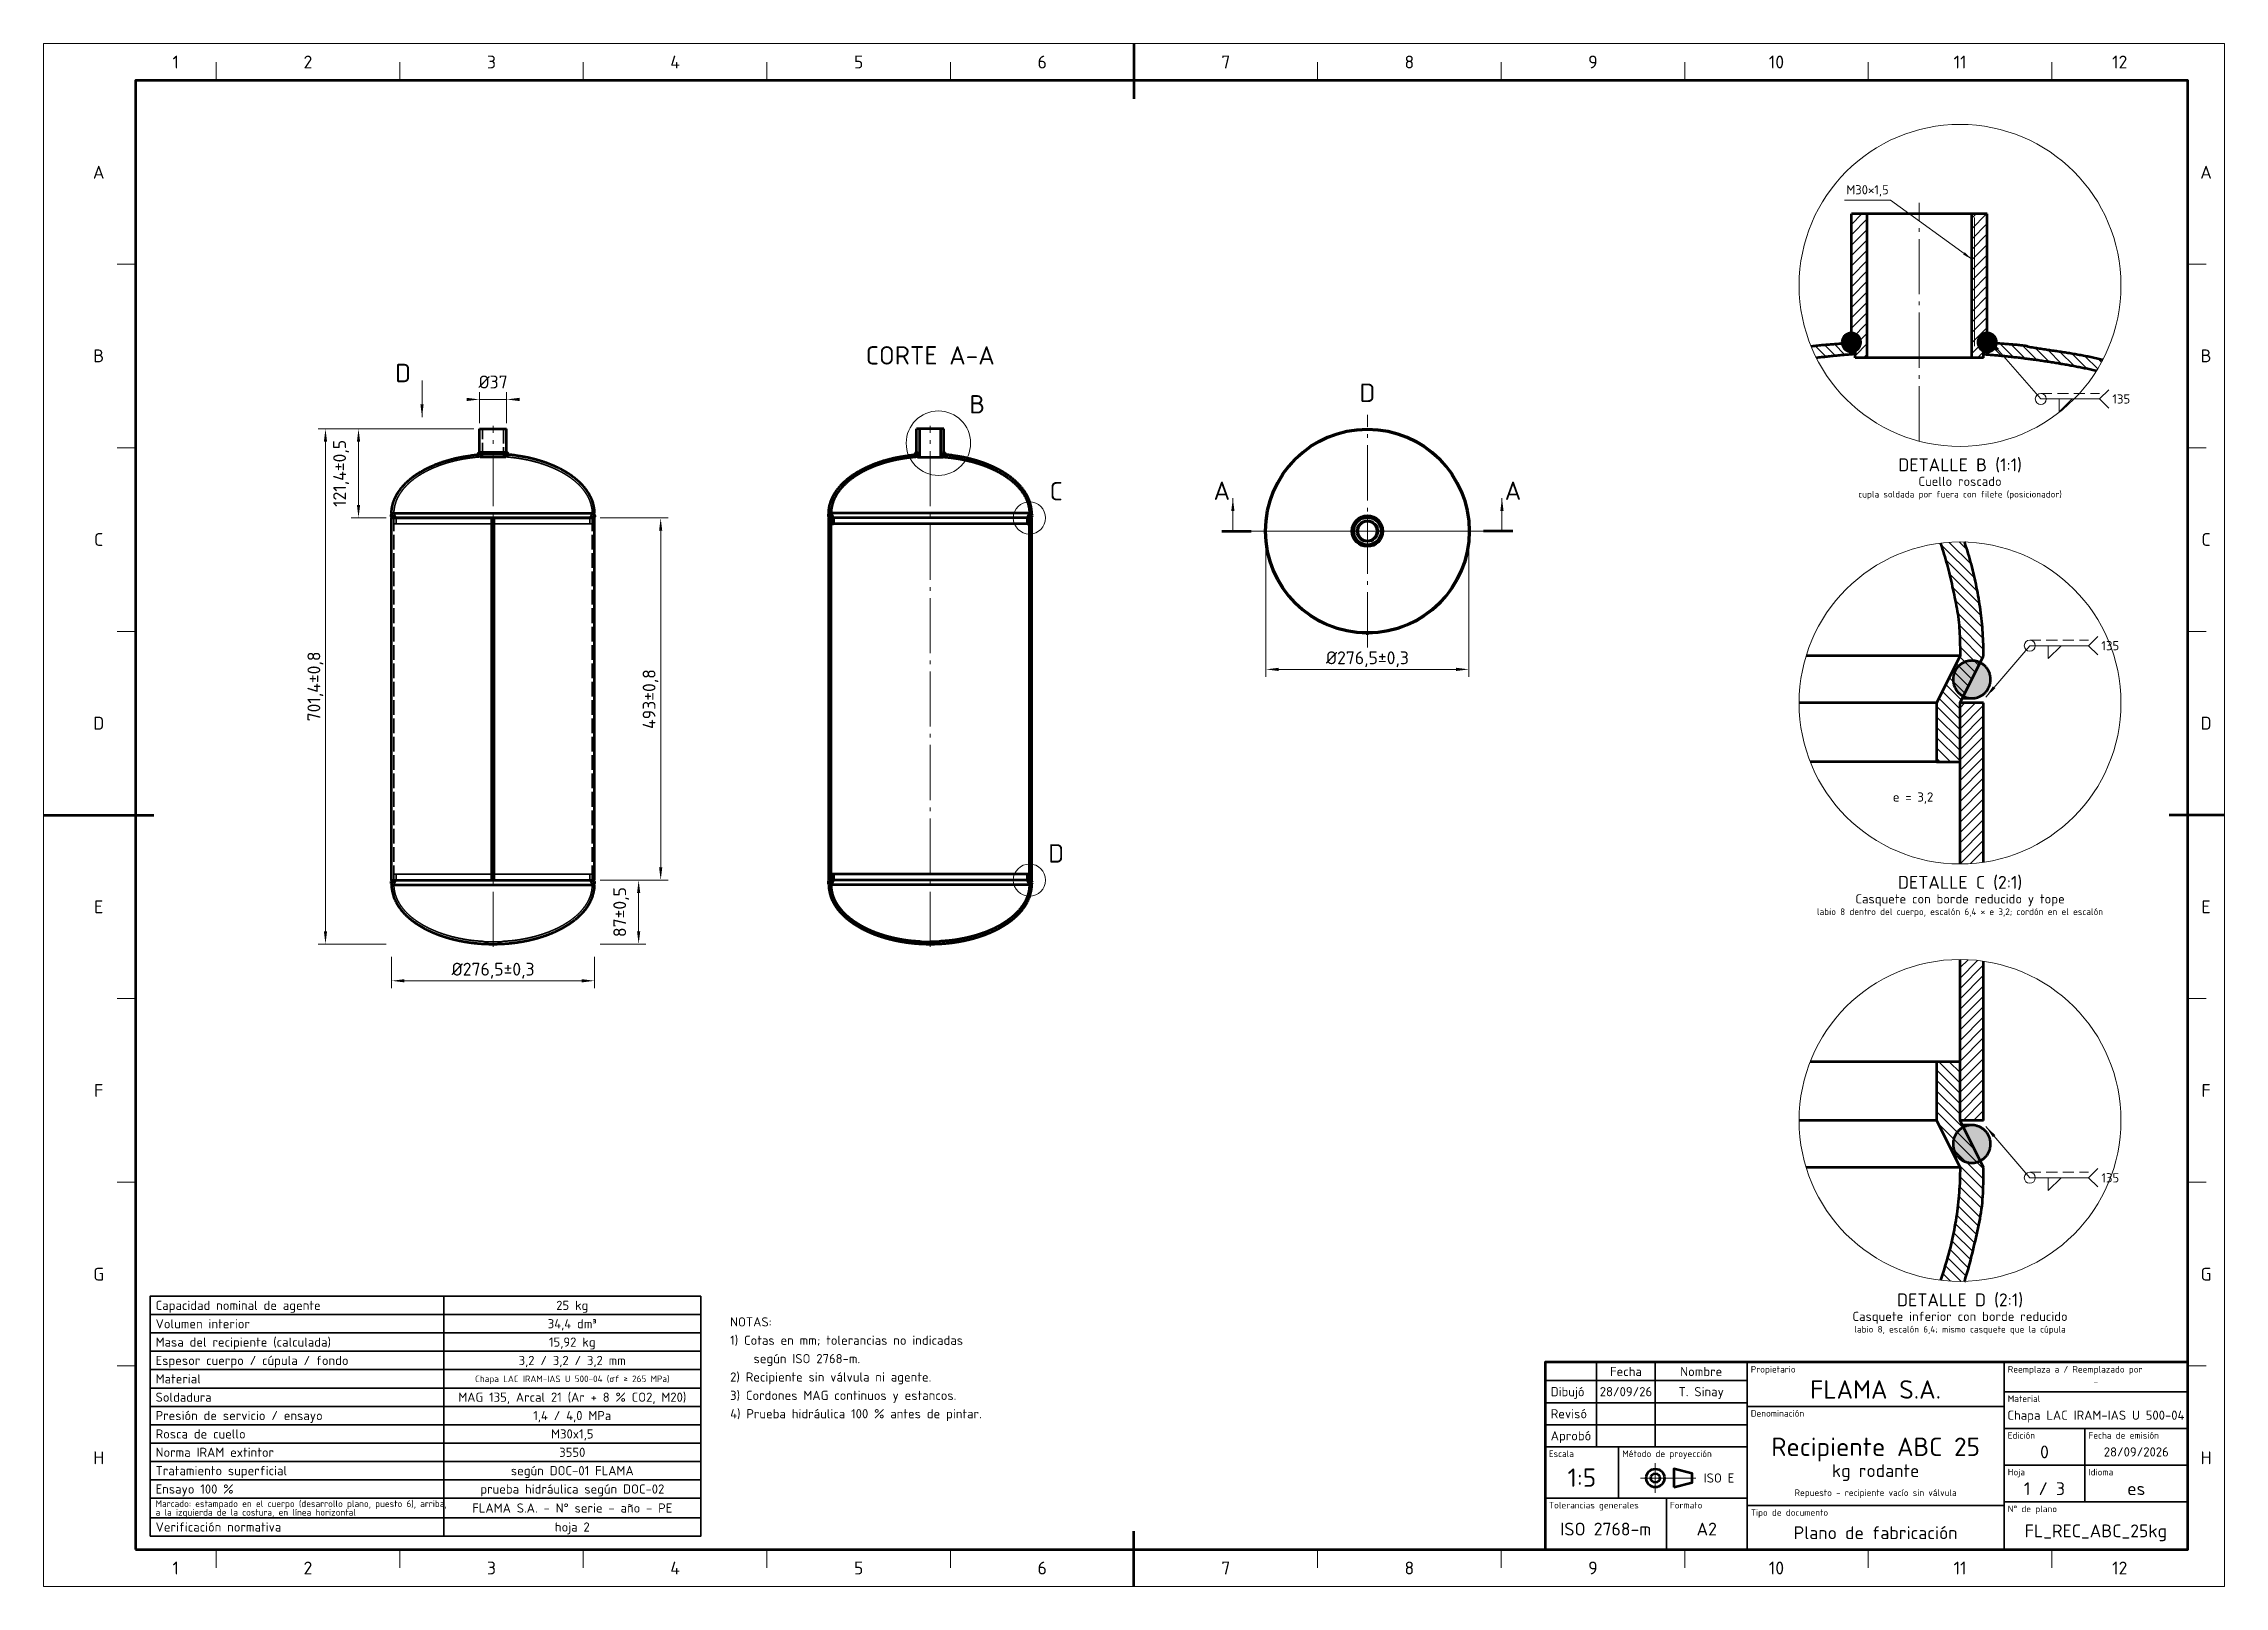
# Model space of a CAD drawing. Header units: millimetres. Extents: x 0 to 1554, y 0 to 420.
# Drawn here: x 0 to 594, y 0 to 420 of the extents above; entities that cross this region are included whole.
import ezdxf
from ezdxf.enums import TextEntityAlignment as Align

# ---------------------------------------------------------------- set-up
doc = ezdxf.new("R2010")
doc.units = ezdxf.units.MM
for name, pattern in [('IRAM-E-TRAZOS', [5, 4, -1]), ('IRAM-F-TRAZO-PUNTO', [20, 15, -2, 1, -2]), ('ISO02-TRAZOS', [4.5, 3, -1.5])]:
    doc.linetypes.add(name, pattern=pattern)
for name, color, linetype, lineweight in [('01-VISIBLE', 7, 'CONTINUOUS', 70), ('02-OCULTA', 4, 'IRAM-E-TRAZOS', 35), ('03-EJE', 1, 'IRAM-F-TRAZO-PUNTO', 18), ('04-COTA', 3, 'CONTINUOUS', 18), ('05-RAYADO', 8, 'CONTINUOUS', 18), ('06-TEXTO', 7, 'CONTINUOUS', 25), ('07-RECUADRO', 7, 'CONTINUOUS', 70), ('08-FINA', 5, 'CONTINUOUS', 18), ('10-ROTULO', 7, 'CONTINUOUS', 35), ('11-TEXTO-ROTULO', 7, 'CONTINUOUS', 25), ('12-SOLDADURA', 6, 'CONTINUOUS', 18)]:
    doc.layers.add(name, color=color, linetype=linetype, lineweight=lineweight)
doc.styles.add('ISO3098', font='isocpeur.ttf')
doc.dimstyles.new('FLAMA-IRAM', dxfattribs={"dimtxt": 3.5, "dimasz": 3.5, "dimexe": 2, "dimexo": 1.5, "dimgap": 1, "dimtad": 1, "dimdec": 1, "dimtxsty": 'ISO3098', "dimblk": 'IRAM_FLECHA', "dimblk1": 'IRAM_FLECHA', "dimblk2": 'IRAM_FLECHA', "dimcen": 2.5, "dimclrd": 256, "dimclre": 256, "dimclrt": 256, "dimazin": 3, "dimtfac": 1, "dimtmove": 0, "dimatfit": 3, "dimlwd": 18, "dimlwe": 18})

msp = doc.modelspace()

# ---------------------------------------------------------------- texts
at = {"layer": '06-TEXTO', "style": 'ISO3098'}
for s, height, p in [('1', 3.5, (36, 415)), ('2', 3.5, (72, 415)), ('3', 3.5, (122, 415)), ('4', 3.5, (172, 415)), ('5', 3.5, (222, 415)), ('6', 3.5, (272, 415)), ('7', 3.5, (322, 415)), ('8', 3.5, (372, 415)), ('9', 3.5, (422, 415)), ('10', 3.5, (472, 415)), ('11', 3.5, (522, 415)), ('12', 3.5, (565.5, 415)), ('A', 3.5, (15, 385)), ('A', 3.5, (589, 385)), ('B', 3.5, (15, 335)), ('CORTE A-A', 5, (241.5, 335.135)), ('B', 3.5, (589, 335)), ('D', 5, (360.575, 324.943)), ('B', 5, (254.295, 321.81)), ('DETALLE B (1:1)', 3.5, (522, 305.333)), ('C', 5, (275.798, 298.152)), ('A', 5, (320.925, 298.293)), ('A', 5, (400.225, 298.293)), ('cupla soldada por fuera con filete (posicionador)', 1.8, (522, 297.333)), ('Cuello roscado', 2.5, (522, 300.833)), ('C', 3.5, (15, 285)), ('C', 3.5, (589, 285)), ('D', 3.5, (15, 235)), ('D', 3.5, (589, 235)), ('e = 3,2', 2.5, (509.2, 214.9)), ('D', 5, (275.798, 199.552)), ('DETALLE C (2:1)', 3.5, (522, 191.667)), ('E', 3.5, (15, 185)), ('labio 8 dentro del cuerpo, escalón 6,4 × e 3,2; cordón en el escalón', 1.8, (522, 183.667)), ('Casquete con borde reducido y tope', 2.5, (522, 187.167)), ('E', 3.5, (589, 185)), ('F', 3.5, (15, 135)), ('F', 3.5, (589, 135)), ('G', 3.5, (15, 85)), ('G', 3.5, (589, 85)), ('25 kg', 2.5, (144, 76.5)), ('DETALLE D (2:1)', 3.5, (522, 78)), ('34,4 dm³', 2.5, (144, 71.5)), ('Casquete inferior con borde reducido', 2.5, (522, 73.5)), ('15,92 kg', 2.5, (144, 66.5)), ('labio 8, escalón 6,4; mismo casquete que la cúpula', 1.8, (522, 70)), ('3,2 / 3,2 / 3,2 mm', 2.5, (144, 61.5)), ('Chapa LAC IRAM-IAS U 500-04 (σf ≥ 265 MPa)', 1.8, (144, 56.5)), ('MAG 135, Arcal 21 (Ar + 8 % CO2, M20)', 2.5, (144, 51.5)), ('1,4 / 4,0 MPa', 2.5, (144, 46.5)), ('M30x1,5', 2.5, (144, 41.5)), ('H', 3.5, (15, 35)), ('3550', 2.5, (144, 36.5)), ('H', 3.5, (589, 35)), ('según DOC-01 FLAMA', 2.5, (144, 31.5)), ('prueba hidráulica según DOC-02', 2.5, (144, 26.5)), ('FLAMA S.A. - N° serie - año - PE', 2.5, (144, 21.33)), ('hoja 2', 2.5, (144, 16.16)), ('1', 3.5, (36, 5)), ('2', 3.5, (72, 5)), ('3', 3.5, (122, 5)), ('4', 3.5, (172, 5)), ('5', 3.5, (222, 5)), ('6', 3.5, (272, 5)), ('7', 3.5, (322, 5)), ('8', 3.5, (372, 5)), ('9', 3.5, (422, 5)), ('10', 3.5, (472, 5)), ('11', 3.5, (522, 5)), ('12', 3.5, (565.5, 5))]:
    msp.add_text(s, height=height, dxfattribs=at).set_placement(p, align=Align.MIDDLE_CENTER)
msp.add_text('M30×1,5', height=2.5, dxfattribs=at).set_placement((496.788, 378.217), align=Align.BOTTOM_CENTER)
msp.add_text('D', height=5, dxfattribs=at).set_placement((100.07, 330.335), align=Align.MIDDLE_RIGHT)
for s, height, p in [('Capacidad nominal de agente', 2.5, (30.5, 76.5)), ('Volumen interior', 2.5, (30.5, 71.5)), ('Masa del recipiente (calculada)', 2.5, (30.5, 66.5)), ('Espesor cuerpo / cúpula / fondo', 2.5, (30.5, 61.5)), ('Material', 2.5, (30.5, 56.5)), ('Soldadura', 2.5, (30.5, 51.5)), ('Presión de servicio / ensayo', 2.5, (30.5, 46.5)), ('Rosca de cuello', 2.5, (30.5, 41.5)), ('Norma IRAM extintor', 2.5, (30.5, 36.5)), ('Tratamiento superficial', 2.5, (30.5, 31.5)), ('Ensayo 100 %', 2.5, (30.5, 26.5)), ('a la izquierda de la costura, en línea horizontal', 1.8, (30.5, 20.16)), ('Marcado: estampado en el cuerpo (desarrollo plano, puesto 6), arriba,', 1.8, (30.5, 22.5)), ('Verificación normativa', 2.5, (30.5, 16.16))]:
    msp.add_text(s, height=height, dxfattribs=at).set_placement(p, align=Align.MIDDLE_LEFT)
for s, p in [('NOTAS:', (187, 70)), ('1) Cotas en mm; tolerancias no indicadas', (187, 65)), ('    según ISO 2768-m.', (187, 60)), ('2) Recipiente sin válvula ni agente.', (187, 55)), ('3) Cordones MAG continuos y estancos.', (187, 50)), ('4) Prueba hidráulica 100 % antes de pintar.', (187, 45))]:
    msp.add_text(s, height=2.5, dxfattribs=at).set_placement(p, align=Align.BOTTOM_LEFT)
at = {"layer": '11-TEXTO-ROTULO', "style": 'ISO3098'}
for s, height, p in [('Fecha', 2.5, (431, 58.5)), ('Nombre', 2.5, (451.5, 58.5)), ('28/09/26', 2.5, (431, 53)), ('T. Sinay', 2.5, (451.5, 53)), ('FLAMA S.A.', 5, (499, 53.6)), ('-', 1.8, (559, 55.6)), ('Chapa LAC IRAM-IAS U 500-04', 2.5, (559, 46.6)), ('Recipiente ABC 25', 5, (499, 38)), ('0', 3.5, (545, 36.6)), ('28/09/2026', 2.5, (570, 36.6)), ('1:5', 5, (419, 29.6)), ('kg rodante', 3.5, (499, 31.5)), ('Repuesto - recipiente vacío sin válvula', 1.8, (499, 25.5)), ('1 / 3', 3.5, (545, 26.6)), ('es', 3.5, (570, 26.6)), ('ISO 2768-m', 3.5, (425.5, 15.6)), ('A2', 3.5, (453, 15.6)), ('Plano de fabricación', 3.5, (499, 14.6)), ('FL_REC_ABC_25kg', 3.5, (559, 15.1))]:
    msp.add_text(s, height=height, dxfattribs=at).set_placement(p, align=Align.MIDDLE_CENTER)
for s, p in [('Propietario', (465, 60)), ('Reemplaza a / Reemplazado por', (535, 60)), ('Denominación', (465, 48)), ('Material', (535, 52)), ('Edición', (535, 42)), ('Fecha de emisión', (557, 42)), ('Escala', (410, 37)), ('Método de proyección', (430, 37)), ('Hoja', (535, 32)), ('Idioma', (557, 32)), ('Tolerancias generales', (410, 23)), ('Formato', (443, 23)), ('Tipo de documento', (465, 21)), ('N° de plano', (535, 22))]:
    msp.add_text(s, height=1.8, dxfattribs=at).set_placement(p, align=Align.TOP_LEFT)
for s, p in [('Dibujó', (410.5, 53)), ('Revisó', (410.5, 47)), ('Aprobó', (410.5, 41))]:
    msp.add_text(s, height=2.5, dxfattribs=at).set_placement(p, align=Align.MIDDLE_LEFT)
msp.add_text('ISO E', height=2.5, dxfattribs=at).set_placement((460.5, 29.5), align=Align.MIDDLE_RIGHT)
at = {"layer": '12-SOLDADURA', "style": 'ISO3098'}
for p in [(563.5, 323.267), (560.5, 256.1), (560.5, 111.233)]:
    msp.add_text('135', height=2.5, dxfattribs=at).set_placement(p, align=Align.MIDDLE_LEFT)

# ---------------------------------------------------------------- blocks, each defined once
blk = doc.blocks.new('IRAM_FLECHA')
blk.add_solid([(0, 0), (-1, 0.125), (-1, -0.125)])

# ---------------------------------------------------------------- dimensions: what is measured, and where the dimension line sits
at = {"layer": '04-COTA'}
msp.add_linear_dim(base=(118.725, 323.135), p1=(118.725, 315.135), p2=(126.125, 315.135), dimstyle='FLAMA-IRAM', override={"dimlfac": 5, "dimpost": '%%c<>'}, dxfattribs=at).render()
for base, p1, p2, text in [((76.775, 174.8648), (94.775, 174.8648), (118.725, 315.1352), '<>±0,8'), ((85.775, 290.8648), (94.775, 290.8648), (118.725, 315.1352), '<>±0,5'), ((168.075, 192.265), (150.075, 192.265), (150.075, 290.865), '<>±0,8'), ((162.075, 174.865), (150.075, 174.865), (150.075, 192.265), '<>±0,5')]:
    msp.add_linear_dim(base=base, p1=p1, p2=p2, angle=90, text=text, dimstyle='FLAMA-IRAM', override={"dimlfac": 5}, dxfattribs=at).render()
for base, p1, p2 in [((332.925, 249.643), (332.925, 287.293), (388.225, 287.293)), ((94.775, 164.865), (94.775, 172.865), (150.075, 172.865))]:
    msp.add_linear_dim(base=base, p1=p1, p2=p2, text='%%c<>±0,3', dimstyle='FLAMA-IRAM', override={"dimlfac": 5}, dxfattribs=at).render()

# ---------------------------------------------------------------- hatches: boundary and pattern name
at = {"layer": '05-RAYADO'}
h = msp.add_hatch(dxfattribs=at)
h.set_pattern_fill('ANSI31', scale=0.62992)
h.paths.add_polyline_path([(493.39, 334.462), (493.39, 338.667), (492.4, 338.667), (492.4, 373.667), (496.712, 373.667), (496.712, 334.462)])
h = msp.add_hatch(dxfattribs=at)
h.set_pattern_fill('ANSI31', scale=0.62992)
h.paths.add_polyline_path([(528.41, 338.667), (528.41, 334.462), (525.088, 334.462), (525.088, 373.667), (529.4, 373.667), (529.4, 338.667)])
h = msp.add_hatch(dxfattribs=at)
h.set_pattern_fill('ANSI31', scale=0.62992, angle=90)
h.paths.add_polyline_path([(481.648, 337.625), (482.03, 337.714), (482.42, 337.768), (482.811, 337.813), (483.202, 337.853), (483.594, 337.891), (483.986, 337.927), (484.378, 337.962), (484.77, 337.996), (485.162, 338.029), (485.554, 338.062), (485.946, 338.094), (486.338, 338.126), (486.73, 338.157), (487.123, 338.188), (487.515, 338.219), (487.907, 338.25), (488.299, 338.281), (488.692, 338.311), (489.084, 338.341), (489.476, 338.371), (489.869, 338.401), (490.261, 338.431), (490.653, 338.461), (491.046, 338.49), (491.438, 338.52), (491.83, 338.549), (492.223, 338.579), (492.615, 338.608), (493.008, 338.637), (493.4, 338.667), (493.4, 335.462), (493.02, 335.434), (492.64, 335.404), (492.26, 335.374), (491.88, 335.344), (491.501, 335.312), (491.121, 335.28), (490.741, 335.248), (490.361, 335.215), (489.982, 335.181), (489.602, 335.147), (489.223, 335.111), (488.843, 335.076), (488.464, 335.039), (488.085, 335.003), (487.706, 334.965), (487.326, 334.927), (486.947, 334.888), (486.568, 334.848), (486.189, 334.808), (485.81, 334.768), (485.432, 334.726), (485.053, 334.684), (484.674, 334.642), (484.296, 334.598), (483.917, 334.554), (483.539, 334.51), (483.16, 334.465), (482.863, 334.429), (482.847, 334.459), (482.375, 335.426), (481.927, 336.404), (481.503, 337.392), (481.446, 337.537)])
h = msp.add_hatch(color=7, dxfattribs=at)
h.dxf.hatch_style = 1
h.paths.add_polyline_path([(489.848, 338.868), (489.872, 339.067), (489.911, 339.264), (489.965, 339.458), (490.035, 339.646), (490.119, 339.829), (490.217, 340.004), (490.329, 340.171), (490.453, 340.329), (490.59, 340.477), (490.737, 340.613), (490.895, 340.738), (491.062, 340.849), (491.238, 340.948), (491.42, 341.032), (491.609, 341.101), (491.802, 341.156), (492, 341.195), (492.199, 341.219), (492.4, 341.227), (492.601, 341.219), (492.8, 341.195), (492.998, 341.156), (493.191, 341.101), (493.38, 341.032), (493.562, 340.948), (493.738, 340.849), (493.905, 340.738), (494.063, 340.613), (494.21, 340.477), (494.347, 340.329), (494.471, 340.171), (494.583, 340.004), (494.681, 339.829), (494.765, 339.646), (494.835, 339.458), (494.889, 339.264), (494.928, 339.067), (494.952, 338.868), (494.96, 338.667), (494.952, 338.466), (494.928, 338.266), (494.889, 338.069), (494.835, 337.876), (494.765, 337.687), (494.681, 337.504), (494.583, 337.329), (494.471, 337.162), (494.347, 337.004), (494.21, 336.856), (494.063, 336.72), (493.905, 336.596), (493.738, 336.484), (493.562, 336.386), (493.38, 336.302), (493.191, 336.232), (492.998, 336.177), (492.8, 336.138), (492.601, 336.115), (492.4, 336.107), (492.199, 336.115), (492, 336.138), (491.802, 336.177), (491.609, 336.232), (491.42, 336.302), (491.238, 336.386), (491.062, 336.484), (490.895, 336.596), (490.737, 336.72), (490.59, 336.856), (490.453, 337.004), (490.329, 337.162), (490.217, 337.329), (490.119, 337.504), (490.035, 337.687), (489.965, 337.876), (489.911, 338.069), (489.872, 338.266), (489.848, 338.466), (489.84, 338.667)])
h = msp.add_hatch(color=7, dxfattribs=at)
h.dxf.hatch_style = 1
h.paths.add_polyline_path([(531.952, 338.466), (531.928, 338.266), (531.889, 338.069), (531.835, 337.876), (531.765, 337.687), (531.681, 337.504), (531.583, 337.329), (531.471, 337.162), (531.347, 337.004), (531.21, 336.856), (531.063, 336.72), (530.905, 336.596), (530.738, 336.484), (530.562, 336.386), (530.38, 336.302), (530.191, 336.232), (529.998, 336.177), (529.8, 336.138), (529.601, 336.115), (529.4, 336.107), (529.199, 336.115), (529, 336.138), (528.802, 336.177), (528.609, 336.232), (528.42, 336.302), (528.238, 336.386), (528.062, 336.484), (527.895, 336.596), (527.737, 336.72), (527.59, 336.856), (527.453, 337.004), (527.329, 337.162), (527.217, 337.329), (527.119, 337.504), (527.035, 337.687), (526.965, 337.876), (526.911, 338.069), (526.872, 338.266), (526.848, 338.466), (526.84, 338.667), (526.848, 338.868), (526.872, 339.067), (526.911, 339.264), (526.965, 339.458), (527.035, 339.646), (527.119, 339.829), (527.217, 340.004), (527.329, 340.171), (527.453, 340.329), (527.59, 340.477), (527.737, 340.613), (527.895, 340.738), (528.062, 340.849), (528.238, 340.948), (528.42, 341.032), (528.609, 341.101), (528.802, 341.156), (529, 341.195), (529.199, 341.219), (529.4, 341.227), (529.601, 341.219), (529.8, 341.195), (529.998, 341.156), (530.191, 341.101), (530.38, 341.032), (530.562, 340.948), (530.738, 340.849), (530.905, 340.738), (531.063, 340.613), (531.21, 340.477), (531.347, 340.329), (531.471, 340.171), (531.583, 340.004), (531.681, 339.829), (531.765, 339.646), (531.835, 339.458), (531.889, 339.264), (531.928, 339.067), (531.952, 338.868), (531.96, 338.667)])
h = msp.add_hatch(dxfattribs=at)
h.set_pattern_fill('ANSI31', scale=0.62992, angle=90)
h.paths.add_polyline_path([(558.926, 331.056), (558.554, 331.136), (558.181, 331.217), (557.808, 331.296), (557.436, 331.375), (557.063, 331.453), (556.689, 331.53), (556.316, 331.607), (555.943, 331.683), (555.569, 331.759), (555.195, 331.833), (554.822, 331.907), (554.448, 331.981), (554.074, 332.053), (553.699, 332.125), (553.325, 332.197), (552.951, 332.267), (552.576, 332.337), (552.201, 332.407), (551.826, 332.475), (551.451, 332.543), (551.076, 332.611), (550.701, 332.677), (550.326, 332.743), (549.95, 332.809), (549.575, 332.873), (549.199, 332.937), (548.823, 333.001), (548.448, 333.063), (548.072, 333.125), (547.695, 333.187), (547.319, 333.248), (546.943, 333.308), (546.566, 333.367), (546.19, 333.426), (545.813, 333.484), (545.437, 333.541), (545.06, 333.598), (544.683, 333.654), (544.306, 333.71), (543.929, 333.765), (543.551, 333.819), (543.174, 333.872), (542.797, 333.925), (542.419, 333.977), (542.042, 334.029), (541.664, 334.08), (541.286, 334.13), (540.909, 334.18), (540.531, 334.229), (540.153, 334.277), (539.775, 334.325), (539.396, 334.372), (539.018, 334.419), (538.64, 334.465), (538.261, 334.51), (537.883, 334.554), (537.504, 334.598), (537.126, 334.642), (536.747, 334.684), (536.368, 334.726), (535.99, 334.768), (535.611, 334.808), (535.232, 334.848), (534.853, 334.888), (534.474, 334.927), (534.094, 334.965), (533.715, 335.003), (533.336, 335.039), (532.957, 335.076), (532.577, 335.111), (532.198, 335.147), (531.818, 335.181), (531.439, 335.215), (531.059, 335.248), (530.679, 335.28), (530.299, 335.312), (529.92, 335.344), (529.54, 335.374), (529.16, 335.404), (528.78, 335.434), (528.4, 335.462), (528.4, 338.667), (528.792, 338.637), (529.185, 338.608), (529.577, 338.579), (529.97, 338.549), (530.362, 338.52), (530.754, 338.49), (531.147, 338.461), (531.539, 338.431), (531.931, 338.401), (532.324, 338.371), (532.716, 338.341), (533.108, 338.311), (533.501, 338.281), (533.893, 338.25), (534.285, 338.219), (534.677, 338.188), (535.07, 338.157), (535.462, 338.126), (535.854, 338.094), (536.246, 338.062), (536.638, 338.029), (537.03, 337.996), (537.422, 337.962), (537.814, 337.927), (538.206, 337.891), (538.598, 337.853), (538.989, 337.813), (539.38, 337.768), (539.77, 337.714), (540.152, 337.625), (540.512, 337.468), (540.895, 337.377), (541.281, 337.303), (541.669, 337.235), (542.057, 337.171), (542.446, 337.109), (542.835, 337.049), (543.223, 336.989), (543.613, 336.93), (544.002, 336.872), (544.391, 336.814), (544.78, 336.756), (545.169, 336.698), (545.559, 336.641), (545.948, 336.584), (546.337, 336.526), (546.726, 336.469), (547.116, 336.411), (547.505, 336.353), (547.894, 336.295), (548.283, 336.237), (548.672, 336.179), (549.061, 336.12), (549.45, 336.06), (549.839, 336.001), (550.228, 335.94), (550.617, 335.88), (551.005, 335.818), (551.394, 335.756), (551.783, 335.694), (552.171, 335.63), (552.559, 335.566), (552.947, 335.5), (553.335, 335.434), (553.722, 335.366), (554.11, 335.298), (554.497, 335.228), (554.884, 335.157), (555.271, 335.085), (555.658, 335.012), (556.044, 334.938), (556.43, 334.862), (556.816, 334.785), (557.202, 334.707), (557.587, 334.628), (557.972, 334.547), (558.357, 334.465), (558.742, 334.382), (559.126, 334.298), (559.51, 334.213), (559.894, 334.126), (560.278, 334.039), (560.661, 333.95), (560.864, 333.902), (560.658, 333.504), (560.139, 332.561), (559.597, 331.632), (559.204, 330.995)])
h = msp.add_hatch(color=7, dxfattribs=at)
h.dxf.hatch_style = 1
h.paths.add_polyline_path([(238.662, 307.294), (237.998, 307.294), (237.998, 308.135), (237.8, 308.135), (237.8, 315.135), (238.662, 315.135)])
h = msp.add_hatch(color=7, dxfattribs=at)
h.dxf.hatch_style = 1
h.paths.add_polyline_path([(245.2, 308.135), (245.002, 308.135), (245.002, 307.294), (244.338, 307.294), (244.338, 315.135), (245.2, 315.135)])
h = msp.add_hatch(color=7, dxfattribs=at)
h.dxf.hatch_style = 1
h.paths.add_polyline_path([(215.13, 289.265), (214.49, 289.265), (214.49, 290.865), (213.85, 292.145), (213.85, 292.224), (213.851, 292.302), (213.853, 292.381), (213.855, 292.46), (213.858, 292.538), (213.862, 292.617), (213.866, 292.695), (213.871, 292.774), (213.877, 292.852), (213.883, 292.931), (213.89, 293.009), (213.897, 293.088), (213.905, 293.166), (213.914, 293.244), (213.924, 293.322), (213.934, 293.4), (213.945, 293.478), (213.956, 293.556), (213.968, 293.634), (213.981, 293.711), (213.994, 293.789), (214.008, 293.866), (214.023, 293.944), (214.038, 294.021), (214.054, 294.098), (214.07, 294.175), (214.087, 294.252), (214.105, 294.329), (214.123, 294.405), (214.142, 294.482), (214.162, 294.558), (214.182, 294.634), (214.202, 294.71), (214.224, 294.786), (214.245, 294.861), (214.268, 294.937), (214.291, 295.012), (214.314, 295.087), (214.339, 295.162), (214.363, 295.237), (214.389, 295.311), (214.414, 295.385), (214.441, 295.46), (214.468, 295.533), (214.495, 295.607), (214.523, 295.681), (214.552, 295.754), (214.581, 295.827), (214.611, 295.9), (214.641, 295.973), (214.672, 296.045), (214.703, 296.117), (214.734, 296.189), (214.767, 296.261), (214.799, 296.333), (214.833, 296.404), (214.866, 296.475), (214.901, 296.546), (214.935, 296.617), (214.97, 296.687), (215.006, 296.757), (215.042, 296.827), (215.079, 296.897), (215.116, 296.966), (215.153, 297.036), (215.191, 297.105), (215.23, 297.173), (215.269, 297.242), (215.308, 297.31), (215.347, 297.378), (215.388, 297.445), (215.428, 297.513), (215.469, 297.58), (215.511, 297.647), (215.552, 297.714), (215.595, 297.78), (215.637, 297.846), (215.68, 297.912), (215.724, 297.978), (215.767, 298.043), (215.812, 298.108), (215.856, 298.173), (215.901, 298.238), (215.946, 298.302), (215.992, 298.366), (216.038, 298.43), (216.085, 298.494), (216.131, 298.557), (216.179, 298.62), (216.226, 298.683), (216.274, 298.745), (216.322, 298.807), (216.371, 298.869), (216.419, 298.931), (216.469, 298.992), (216.518, 299.054), (216.568, 299.114), (216.618, 299.175), (216.669, 299.235), (216.719, 299.296), (216.77, 299.355), (216.822, 299.415), (216.874, 299.474), (216.926, 299.533), (216.978, 299.592), (217.03, 299.651), (217.083, 299.709), (217.136, 299.767), (217.19, 299.825), (217.244, 299.882), (217.298, 299.94), (217.352, 299.997), (217.406, 300.053), (217.461, 300.11), (217.516, 300.166), (217.572, 300.222), (217.627, 300.278), (217.683, 300.333), (217.739, 300.388), (217.795, 300.443), (217.852, 300.498), (217.909, 300.553), (217.966, 300.607), (218.023, 300.661), (218.081, 300.714), (218.138, 300.768), (218.196, 300.821), (218.255, 300.874), (218.313, 300.927), (218.372, 300.979), (218.431, 301.031), (218.49, 301.083), (218.549, 301.135), (218.609, 301.186), (218.669, 301.238), (218.728, 301.288), (218.789, 301.339), (218.849, 301.39), (218.91, 301.44), (218.97, 301.49), (219.031, 301.54), (219.092, 301.589), (219.154, 301.638), (219.215, 301.688), (219.277, 301.736), (219.339, 301.785), (219.401, 301.833), (219.463, 301.881), (219.526, 301.929), (219.589, 301.977), (219.651, 302.024), (219.714, 302.071), (219.777, 302.118), (219.841, 302.165), (219.904, 302.212), (219.968, 302.258), (220.032, 302.304), (220.096, 302.35), (220.16, 302.395), (220.224, 302.441), (220.289, 302.486), (220.353, 302.531), (220.418, 302.575), (220.483, 302.62), (220.548, 302.664), (220.613, 302.708), (220.679, 302.752), (220.744, 302.795), (220.81, 302.839), (220.876, 302.882), (220.942, 302.925), (221.008, 302.967), (221.074, 303.01), (221.141, 303.052), (221.207, 303.094), (221.274, 303.136), (221.341, 303.178), (221.408, 303.219), (221.475, 303.26), (221.542, 303.301), (221.609, 303.342), (221.676, 303.383), (221.744, 303.423), (221.812, 303.463), (221.88, 303.503), (221.947, 303.543), (222.015, 303.582), (222.084, 303.622), (222.152, 303.661), (222.22, 303.7), (222.289, 303.738), (222.357, 303.777), (222.426, 303.815), (222.495, 303.853), (222.564, 303.891), (222.633, 303.929), (222.702, 303.967), (222.772, 304.004), (222.841, 304.041), (222.91, 304.078), (222.98, 304.115), (223.05, 304.151), (223.119, 304.188), (223.189, 304.224), (223.259, 304.26), (223.329, 304.295), (223.4, 304.331), (223.47, 304.366), (223.54, 304.402), (223.611, 304.437), (223.681, 304.471), (223.752, 304.506), (223.823, 304.54), (223.894, 304.575), (223.965, 304.609), (224.036, 304.642), (224.107, 304.676), (224.178, 304.71), (224.249, 304.743), (224.321, 304.776), (224.392, 304.809), (224.464, 304.842), (224.536, 304.874), (224.607, 304.906), (224.679, 304.939), (224.751, 304.971), (224.823, 305.002), (224.895, 305.034), (224.967, 305.066), (225.039, 305.097), (225.112, 305.128), (225.184, 305.159), (225.256, 305.19), (225.329, 305.22), (225.402, 305.251), (225.474, 305.281), (225.547, 305.311), (225.62, 305.341), (225.693, 305.37), (225.766, 305.4), (225.839, 305.429), (225.912, 305.458), (225.985, 305.488), (226.058, 305.516), (226.131, 305.545), (226.205, 305.574), (226.278, 305.602), (226.352, 305.63), (226.425, 305.658), (226.499, 305.686), (226.572, 305.714), (226.646, 305.741), (226.72, 305.769), (226.794, 305.796), (226.867, 305.823), (226.941, 305.85), (227.015, 305.877), (227.09, 305.903), (227.164, 305.93), (227.238, 305.956), (227.312, 305.982), (227.386, 306.008), (227.461, 306.034), (227.535, 306.059), (227.61, 306.084), (227.684, 306.11), (227.759, 306.135), (227.834, 306.159), (227.908, 306.184), (227.983, 306.208), (228.058, 306.233), (228.133, 306.257), (228.208, 306.281), (228.283, 306.305), (228.358, 306.328), (228.433, 306.351), (228.508, 306.375), (228.584, 306.398), (228.659, 306.421), (228.734, 306.443), (228.81, 306.466), (228.885, 306.488), (228.961, 306.51), (229.036, 306.532), (229.112, 306.554), (229.187, 306.576), (229.263, 306.598), (229.339, 306.619), (229.415, 306.641), (229.49, 306.662), (229.566, 306.683), (229.642, 306.704), (229.718, 306.725), (229.794, 306.745), (229.87, 306.766), (229.946, 306.786), (230.022, 306.807), (230.098, 306.827), (230.174, 306.847), (230.25, 306.867), (230.326, 306.887), (230.402, 306.907), (230.478, 306.927), (230.555, 306.946), (230.631, 306.966), (230.707, 306.985), (230.783, 307.005), (230.86, 307.024), (230.936, 307.043), (231.012, 307.062), (231.089, 307.081), (231.165, 307.1), (231.242, 307.119), (231.318, 307.137), (231.395, 307.156), (231.471, 307.174), (231.548, 307.192), (231.624, 307.21), (231.701, 307.227), (231.778, 307.244), (231.855, 307.261), (231.932, 307.278), (232.009, 307.295), (232.086, 307.311), (232.163, 307.327), (232.24, 307.343), (232.317, 307.359), (232.394, 307.374), (232.471, 307.389), (232.548, 307.404), (232.626, 307.419), (232.703, 307.433), (232.781, 307.447), (232.858, 307.461), (232.936, 307.475), (233.013, 307.489), (233.091, 307.502), (233.168, 307.515), (233.246, 307.528), (233.323, 307.541), (233.401, 307.553), (233.479, 307.566), (233.557, 307.578), (233.634, 307.59), (233.712, 307.602), (233.79, 307.614), (233.868, 307.626), (233.946, 307.638), (234.023, 307.649), (234.101, 307.661), (234.179, 307.673), (234.257, 307.684), (234.335, 307.696), (234.413, 307.707), (234.49, 307.719), (234.568, 307.73), (234.646, 307.742), (234.724, 307.753), (234.802, 307.765), (234.88, 307.776), (234.957, 307.788), (235.035, 307.8), (235.113, 307.812), (235.191, 307.824), (235.269, 307.836), (235.346, 307.849), (235.424, 307.862), (235.501, 307.877), (235.578, 307.895), (235.65, 307.927), (235.726, 307.945), (235.804, 307.955), (235.882, 307.964), (235.96, 307.972), (236.039, 307.98), (236.117, 307.987), (236.196, 307.994), (236.274, 308.001), (236.352, 308.008), (236.431, 308.014), (236.509, 308.021), (236.588, 308.027), (236.666, 308.033), (236.745, 308.04), (236.823, 308.046), (236.901, 308.052), (236.98, 308.058), (237.058, 308.064), (237.137, 308.07), (237.215, 308.076), (237.294, 308.082), (237.372, 308.088), (237.451, 308.094), (237.529, 308.1), (237.608, 308.106), (237.686, 308.112), (237.765, 308.118), (237.843, 308.123), (237.922, 308.129), (238, 308.135), (238, 307.494), (237.924, 307.489), (237.848, 307.483), (237.772, 307.477), (237.696, 307.471), (237.62, 307.464), (237.544, 307.458), (237.468, 307.451), (237.392, 307.445), (237.316, 307.438), (237.24, 307.431), (237.165, 307.424), (237.089, 307.417), (237.013, 307.41), (236.937, 307.402), (236.861, 307.395), (236.785, 307.387), (236.709, 307.379), (236.634, 307.372), (236.558, 307.364), (236.482, 307.355), (236.406, 307.347), (236.331, 307.339), (236.255, 307.33), (236.179, 307.321), (236.103, 307.313), (236.028, 307.304), (235.952, 307.295), (235.876, 307.286), (235.801, 307.276), (235.725, 307.267), (235.649, 307.257), (235.574, 307.248), (235.498, 307.238), (235.423, 307.228), (235.347, 307.218), (235.272, 307.208), (235.196, 307.197), (235.121, 307.187), (235.045, 307.176), (234.97, 307.166), (234.894, 307.155), (234.819, 307.144), (234.743, 307.133), (234.668, 307.121), (234.593, 307.11), (234.517, 307.099), (234.442, 307.087), (234.367, 307.075), (234.291, 307.063), (234.216, 307.051), (234.141, 307.039), (234.066, 307.027), (233.99, 307.015), (233.915, 307.002), (233.84, 306.989), (233.765, 306.976), (233.69, 306.964), (233.615, 306.95), (233.54, 306.937), (233.465, 306.924), (233.39, 306.91), (233.315, 306.897), (233.24, 306.883), (233.165, 306.869), (233.09, 306.855), (233.015, 306.841), (232.94, 306.827), (232.865, 306.813), (232.79, 306.798), (232.716, 306.783), (232.641, 306.768), (232.566, 306.754), (232.491, 306.738), (232.417, 306.723), (232.342, 306.708), (232.267, 306.692), (232.193, 306.677), (232.118, 306.661), (232.044, 306.645), (231.969, 306.629), (231.895, 306.613), (231.82, 306.597), (231.746, 306.58), (231.672, 306.564), (231.597, 306.547), (231.523, 306.53), (231.449, 306.513), (231.374, 306.496), (231.3, 306.479), (231.226, 306.461), (231.152, 306.444), (231.078, 306.426), (231.003, 306.408), (230.929, 306.39), (230.855, 306.372), (230.781, 306.354), (230.707, 306.335), (230.633, 306.317), (230.56, 306.298), (230.486, 306.279), (230.412, 306.26), (230.338, 306.241), (230.264, 306.222), (230.191, 306.203), (230.117, 306.183), (230.043, 306.163), (229.97, 306.143), (229.896, 306.124), (229.823, 306.103), (229.749, 306.083), (229.676, 306.063), (229.602, 306.042), (229.529, 306.021), (229.456, 306.001), (229.383, 305.98), (229.309, 305.958), (229.236, 305.937), (229.163, 305.916), (229.09, 305.894), (229.017, 305.872), (228.944, 305.85), (228.871, 305.828), (228.798, 305.806), (228.725, 305.784), (228.652, 305.761), (228.579, 305.739), (228.507, 305.716), (228.434, 305.693), (228.361, 305.67), (228.289, 305.647), (228.216, 305.623), (228.144, 305.6), (228.071, 305.576), (227.999, 305.552), (227.927, 305.528), (227.854, 305.504), (227.782, 305.48), (227.71, 305.455), (227.638, 305.431), (227.566, 305.406), (227.494, 305.381), (227.422, 305.356), (227.35, 305.331), (227.278, 305.305), (227.206, 305.28), (227.134, 305.254), (227.063, 305.228), (226.991, 305.202), (226.92, 305.176), (226.848, 305.149), (226.777, 305.123), (226.705, 305.096), (226.634, 305.069), (226.563, 305.042), (226.491, 305.015), (226.42, 304.988), (226.349, 304.96), (226.278, 304.932), (226.207, 304.905), (226.136, 304.877), (226.066, 304.848), (225.995, 304.82), (225.924, 304.792), (225.854, 304.763), (225.783, 304.734), (225.712, 304.705), (225.642, 304.676), (225.572, 304.647), (225.501, 304.617), (225.431, 304.587), (225.361, 304.558), (225.291, 304.528), (225.221, 304.497), (225.151, 304.467), (225.081, 304.436), (225.012, 304.406), (224.942, 304.375), (224.872, 304.344), (224.803, 304.313), (224.733, 304.281), (224.664, 304.25), (224.595, 304.218), (224.525, 304.186), (224.456, 304.154), (224.387, 304.122), (224.318, 304.089), (224.25, 304.056), (224.181, 304.024), (224.112, 303.991), (224.043, 303.957), (223.975, 303.924), (223.906, 303.89), (223.838, 303.857), (223.77, 303.823), (223.702, 303.789), (223.634, 303.754), (223.566, 303.72), (223.498, 303.685), (223.43, 303.65), (223.362, 303.615), (223.295, 303.58), (223.227, 303.545), (223.16, 303.509), (223.093, 303.473), (223.025, 303.437), (222.958, 303.401), (222.891, 303.365), (222.824, 303.328), (222.758, 303.291), (222.691, 303.255), (222.624, 303.217), (222.558, 303.18), (222.492, 303.143), (222.425, 303.105), (222.359, 303.067), (222.293, 303.029), (222.227, 302.99), (222.162, 302.952), (222.096, 302.913), (222.031, 302.874), (221.965, 302.835), (221.9, 302.796), (221.835, 302.756), (221.77, 302.717), (221.705, 302.677), (221.64, 302.637), (221.575, 302.596), (221.511, 302.556), (221.446, 302.515), (221.382, 302.474), (221.318, 302.433), (221.254, 302.391), (221.19, 302.35), (221.126, 302.308), (221.063, 302.266), (220.999, 302.224), (220.936, 302.181), (220.873, 302.139), (220.81, 302.096), (220.747, 302.053), (220.684, 302.009), (220.622, 301.966), (220.559, 301.922), (220.497, 301.878), (220.435, 301.834), (220.373, 301.789), (220.311, 301.745), (220.25, 301.7), (220.188, 301.655), (220.127, 301.61), (220.066, 301.564), (220.005, 301.518), (219.944, 301.472), (219.883, 301.426), (219.823, 301.38), (219.763, 301.333), (219.702, 301.286), (219.643, 301.239), (219.583, 301.192), (219.523, 301.144), (219.464, 301.096), (219.405, 301.048), (219.346, 301), (219.287, 300.952), (219.228, 300.903), (219.17, 300.854), (219.112, 300.805), (219.054, 300.755), (218.996, 300.706), (218.938, 300.656), (218.881, 300.605), (218.824, 300.555), (218.767, 300.504), (218.71, 300.453), (218.654, 300.402), (218.597, 300.351), (218.541, 300.299), (218.485, 300.247), (218.43, 300.195), (218.375, 300.143), (218.319, 300.09), (218.264, 300.037), (218.21, 299.984), (218.155, 299.931), (218.101, 299.877), (218.047, 299.823), (217.994, 299.769), (217.94, 299.715), (217.887, 299.66), (217.834, 299.606), (217.782, 299.55), (217.729, 299.495), (217.677, 299.439), (217.625, 299.384), (217.574, 299.327), (217.522, 299.271), (217.471, 299.214), (217.421, 299.157), (217.37, 299.1), (217.32, 299.043), (217.27, 298.985), (217.221, 298.927), (217.171, 298.869), (217.122, 298.811), (217.074, 298.752), (217.025, 298.693), (216.977, 298.634), (216.93, 298.575), (216.882, 298.515), (216.835, 298.455), (216.789, 298.395), (216.742, 298.334), (216.696, 298.273), (216.651, 298.212), (216.605, 298.151), (216.56, 298.09), (216.516, 298.028), (216.472, 297.966), (216.428, 297.903), (216.384, 297.841), (216.341, 297.778), (216.299, 297.715), (216.256, 297.651), (216.215, 297.587), (216.173, 297.524), (216.132, 297.459), (216.091, 297.395), (216.051, 297.33), (216.011, 297.265), (215.972, 297.2), (215.933, 297.134), (215.894, 297.069), (215.856, 297.003), (215.818, 296.936), (215.781, 296.87), (215.744, 296.803), (215.707, 296.737), (215.671, 296.669), (215.636, 296.602), (215.6, 296.535), (215.565, 296.467), (215.531, 296.399), (215.497, 296.331), (215.463, 296.262), (215.43, 296.194), (215.397, 296.125), (215.365, 296.056), (215.333, 295.987), (215.301, 295.917), (215.271, 295.848), (215.24, 295.778), (215.211, 295.707), (215.182, 295.637), (215.153, 295.566), (215.126, 295.495), (215.098, 295.424), (215.072, 295.353), (215.046, 295.281), (215.021, 295.209), (214.996, 295.137), (214.973, 295.064), (214.95, 294.992), (214.927, 294.919), (214.905, 294.846), (214.884, 294.773), (214.864, 294.699), (214.844, 294.626), (214.825, 294.552), (214.806, 294.478), (214.787, 294.404), (214.769, 294.33), (214.752, 294.256), (214.734, 294.182), (214.718, 294.107), (214.701, 294.033), (214.685, 293.958), (214.669, 293.884), (214.654, 293.809), (214.638, 293.735), (214.623, 293.66), (214.609, 293.585), (214.594, 293.51), (214.58, 293.435), (214.567, 293.36), (214.554, 293.285), (214.543, 293.21), (214.533, 293.134), (214.524, 293.058), (214.517, 292.983), (214.511, 292.907), (214.506, 292.83), (214.502, 292.754), (214.498, 292.678), (214.496, 292.602), (214.494, 292.526), (214.492, 292.45), (214.491, 292.373), (214.491, 292.297), (214.49, 292.221), (214.49, 292.145), (215.13, 290.865)])
h = msp.add_hatch(color=7, dxfattribs=at)
h.dxf.hatch_style = 1
h.paths.add_polyline_path([(237.288, 308.135), (237.29, 308.175), (237.294, 308.215), (237.302, 308.255), (237.313, 308.293), (237.327, 308.331), (237.344, 308.368), (237.363, 308.403), (237.386, 308.436), (237.411, 308.468), (237.438, 308.497), (237.467, 308.524), (237.499, 308.549), (237.532, 308.572), (237.568, 308.591), (237.604, 308.608), (237.642, 308.622), (237.68, 308.633), (237.72, 308.641), (237.76, 308.646), (237.8, 308.647), (237.84, 308.646), (237.88, 308.641), (237.92, 308.633), (237.958, 308.622), (237.996, 308.608), (238.032, 308.591), (238.068, 308.572), (238.101, 308.549), (238.133, 308.524), (238.162, 308.497), (238.189, 308.468), (238.214, 308.436), (238.237, 308.403), (238.256, 308.368), (238.273, 308.331), (238.287, 308.293), (238.298, 308.255), (238.306, 308.215), (238.31, 308.175), (238.312, 308.135), (238.31, 308.095), (238.306, 308.055), (238.298, 308.016), (238.287, 307.977), (238.273, 307.939), (238.256, 307.903), (238.237, 307.868), (238.214, 307.834), (238.189, 307.803), (238.162, 307.773), (238.133, 307.746), (238.101, 307.721), (238.068, 307.699), (238.032, 307.679), (237.996, 307.662), (237.958, 307.648), (237.92, 307.637), (237.88, 307.629), (237.84, 307.625), (237.8, 307.623), (237.76, 307.625), (237.72, 307.629), (237.68, 307.637), (237.642, 307.648), (237.604, 307.662), (237.568, 307.679), (237.532, 307.699), (237.499, 307.721), (237.467, 307.746), (237.438, 307.773), (237.411, 307.803), (237.386, 307.834), (237.363, 307.868), (237.344, 307.903), (237.327, 307.939), (237.313, 307.977), (237.302, 308.016), (237.294, 308.055), (237.29, 308.095)])
h = msp.add_hatch(color=7, dxfattribs=at)
h.dxf.hatch_style = 1
h.paths.add_polyline_path([(245.712, 308.135), (245.71, 308.095), (245.706, 308.055), (245.698, 308.016), (245.687, 307.977), (245.673, 307.939), (245.656, 307.903), (245.637, 307.868), (245.614, 307.834), (245.589, 307.803), (245.562, 307.773), (245.533, 307.746), (245.501, 307.721), (245.468, 307.699), (245.432, 307.679), (245.396, 307.662), (245.358, 307.648), (245.32, 307.637), (245.28, 307.629), (245.24, 307.625), (245.2, 307.623), (245.16, 307.625), (245.12, 307.629), (245.08, 307.637), (245.042, 307.648), (245.004, 307.662), (244.968, 307.679), (244.932, 307.699), (244.899, 307.721), (244.867, 307.746), (244.838, 307.773), (244.811, 307.803), (244.786, 307.834), (244.763, 307.868), (244.744, 307.903), (244.727, 307.939), (244.713, 307.977), (244.702, 308.016), (244.694, 308.055), (244.69, 308.095), (244.688, 308.135), (244.69, 308.175), (244.694, 308.215), (244.702, 308.255), (244.713, 308.293), (244.727, 308.331), (244.744, 308.368), (244.763, 308.403), (244.786, 308.436), (244.811, 308.468), (244.838, 308.497), (244.867, 308.524), (244.899, 308.549), (244.932, 308.572), (244.968, 308.591), (245.004, 308.608), (245.042, 308.622), (245.08, 308.633), (245.12, 308.641), (245.16, 308.646), (245.2, 308.647), (245.24, 308.646), (245.28, 308.641), (245.32, 308.633), (245.358, 308.622), (245.396, 308.608), (245.432, 308.591), (245.468, 308.572), (245.501, 308.549), (245.533, 308.524), (245.562, 308.497), (245.589, 308.468), (245.614, 308.436), (245.637, 308.403), (245.656, 308.368), (245.673, 308.331), (245.687, 308.293), (245.698, 308.255), (245.706, 308.215), (245.71, 308.175)])
h = msp.add_hatch(color=7, dxfattribs=at)
h.dxf.hatch_style = 1
h.paths.add_polyline_path([(268.51, 290.865), (268.51, 289.265), (267.87, 289.265), (267.87, 290.865), (268.51, 292.145), (268.51, 292.221), (268.509, 292.297), (268.509, 292.373), (268.508, 292.45), (268.506, 292.526), (268.504, 292.602), (268.502, 292.678), (268.498, 292.754), (268.494, 292.83), (268.489, 292.907), (268.483, 292.983), (268.476, 293.058), (268.467, 293.134), (268.457, 293.21), (268.446, 293.285), (268.433, 293.36), (268.42, 293.435), (268.406, 293.51), (268.391, 293.585), (268.377, 293.66), (268.362, 293.735), (268.346, 293.809), (268.331, 293.884), (268.315, 293.958), (268.299, 294.033), (268.282, 294.107), (268.266, 294.182), (268.248, 294.256), (268.231, 294.33), (268.213, 294.404), (268.194, 294.478), (268.175, 294.552), (268.156, 294.626), (268.136, 294.699), (268.116, 294.773), (268.095, 294.846), (268.073, 294.919), (268.05, 294.992), (268.027, 295.064), (268.004, 295.137), (267.979, 295.209), (267.954, 295.281), (267.928, 295.353), (267.902, 295.424), (267.874, 295.495), (267.847, 295.566), (267.818, 295.637), (267.789, 295.707), (267.76, 295.778), (267.729, 295.848), (267.699, 295.917), (267.667, 295.987), (267.635, 296.056), (267.603, 296.125), (267.57, 296.194), (267.537, 296.262), (267.503, 296.331), (267.469, 296.399), (267.435, 296.467), (267.4, 296.535), (267.364, 296.602), (267.329, 296.669), (267.293, 296.737), (267.256, 296.803), (267.219, 296.87), (267.182, 296.936), (267.144, 297.003), (267.106, 297.069), (267.067, 297.134), (267.028, 297.2), (266.989, 297.265), (266.949, 297.33), (266.909, 297.395), (266.868, 297.459), (266.827, 297.524), (266.785, 297.587), (266.744, 297.651), (266.701, 297.715), (266.659, 297.778), (266.616, 297.841), (266.572, 297.903), (266.528, 297.966), (266.484, 298.028), (266.44, 298.09), (266.395, 298.151), (266.349, 298.212), (266.304, 298.273), (266.258, 298.334), (266.211, 298.395), (266.165, 298.455), (266.118, 298.515), (266.07, 298.575), (266.023, 298.634), (265.975, 298.693), (265.926, 298.752), (265.878, 298.811), (265.829, 298.869), (265.779, 298.927), (265.73, 298.985), (265.68, 299.043), (265.63, 299.1), (265.579, 299.157), (265.529, 299.214), (265.478, 299.271), (265.426, 299.327), (265.375, 299.384), (265.323, 299.439), (265.271, 299.495), (265.218, 299.55), (265.166, 299.606), (265.113, 299.66), (265.06, 299.715), (265.006, 299.769), (264.953, 299.823), (264.899, 299.877), (264.845, 299.931), (264.79, 299.984), (264.736, 300.037), (264.681, 300.09), (264.625, 300.143), (264.57, 300.195), (264.515, 300.247), (264.459, 300.299), (264.403, 300.351), (264.346, 300.402), (264.29, 300.453), (264.233, 300.504), (264.176, 300.555), (264.119, 300.605), (264.062, 300.656), (264.004, 300.706), (263.946, 300.755), (263.888, 300.805), (263.83, 300.854), (263.772, 300.903), (263.713, 300.952), (263.654, 301), (263.595, 301.048), (263.536, 301.096), (263.477, 301.144), (263.417, 301.192), (263.357, 301.239), (263.298, 301.286), (263.237, 301.333), (263.177, 301.38), (263.117, 301.426), (263.056, 301.472), (262.995, 301.518), (262.934, 301.564), (262.873, 301.61), (262.812, 301.655), (262.75, 301.7), (262.689, 301.745), (262.627, 301.789), (262.565, 301.834), (262.503, 301.878), (262.441, 301.922), (262.378, 301.966), (262.316, 302.009), (262.253, 302.053), (262.19, 302.096), (262.127, 302.139), (262.064, 302.181), (262.001, 302.224), (261.937, 302.266), (261.874, 302.308), (261.81, 302.35), (261.746, 302.391), (261.682, 302.433), (261.618, 302.474), (261.554, 302.515), (261.489, 302.556), (261.425, 302.596), (261.36, 302.637), (261.295, 302.677), (261.23, 302.717), (261.165, 302.756), (261.1, 302.796), (261.035, 302.835), (260.969, 302.874), (260.904, 302.913), (260.838, 302.952), (260.773, 302.99), (260.707, 303.029), (260.641, 303.067), (260.575, 303.105), (260.508, 303.143), (260.442, 303.18), (260.376, 303.217), (260.309, 303.255), (260.242, 303.291), (260.176, 303.328), (260.109, 303.365), (260.042, 303.401), (259.975, 303.437), (259.907, 303.473), (259.84, 303.509), (259.773, 303.545), (259.705, 303.58), (259.638, 303.615), (259.57, 303.65), (259.502, 303.685), (259.434, 303.72), (259.366, 303.754), (259.298, 303.789), (259.23, 303.823), (259.162, 303.857), (259.094, 303.89), (259.025, 303.924), (258.957, 303.957), (258.888, 303.991), (258.819, 304.024), (258.75, 304.056), (258.682, 304.089), (258.613, 304.122), (258.544, 304.154), (258.475, 304.186), (258.405, 304.218), (258.336, 304.25), (258.267, 304.281), (258.197, 304.313), (258.128, 304.344), (258.058, 304.375), (257.988, 304.406), (257.919, 304.436), (257.849, 304.467), (257.779, 304.497), (257.709, 304.528), (257.639, 304.558), (257.569, 304.587), (257.499, 304.617), (257.428, 304.647), (257.358, 304.676), (257.288, 304.705), (257.217, 304.734), (257.146, 304.763), (257.076, 304.792), (257.005, 304.82), (256.934, 304.848), (256.864, 304.877), (256.793, 304.905), (256.722, 304.932), (256.651, 304.96), (256.58, 304.988), (256.509, 305.015), (256.437, 305.042), (256.366, 305.069), (256.295, 305.096), (256.223, 305.123), (256.152, 305.149), (256.08, 305.176), (256.009, 305.202), (255.937, 305.228), (255.866, 305.254), (255.794, 305.28), (255.722, 305.305), (255.65, 305.331), (255.578, 305.356), (255.506, 305.381), (255.434, 305.406), (255.362, 305.431), (255.29, 305.455), (255.218, 305.48), (255.146, 305.504), (255.073, 305.528), (255.001, 305.552), (254.929, 305.576), (254.856, 305.6), (254.784, 305.623), (254.711, 305.647), (254.639, 305.67), (254.566, 305.693), (254.493, 305.716), (254.421, 305.739), (254.348, 305.761), (254.275, 305.784), (254.202, 305.806), (254.129, 305.828), (254.056, 305.85), (253.983, 305.872), (253.91, 305.894), (253.837, 305.916), (253.764, 305.937), (253.691, 305.958), (253.617, 305.98), (253.544, 306.001), (253.471, 306.021), (253.398, 306.042), (253.324, 306.063), (253.251, 306.083), (253.177, 306.103), (253.104, 306.124), (253.03, 306.143), (252.957, 306.163), (252.883, 306.183), (252.809, 306.203), (252.736, 306.222), (252.662, 306.241), (252.588, 306.26), (252.514, 306.279), (252.44, 306.298), (252.367, 306.317), (252.293, 306.335), (252.219, 306.354), (252.145, 306.372), (252.071, 306.39), (251.997, 306.408), (251.922, 306.426), (251.848, 306.444), (251.774, 306.461), (251.7, 306.479), (251.626, 306.496), (251.551, 306.513), (251.477, 306.53), (251.403, 306.547), (251.328, 306.564), (251.254, 306.58), (251.18, 306.597), (251.105, 306.613), (251.031, 306.629), (250.956, 306.645), (250.882, 306.661), (250.807, 306.677), (250.733, 306.692), (250.658, 306.708), (250.583, 306.723), (250.509, 306.738), (250.434, 306.754), (250.359, 306.768), (250.284, 306.783), (250.21, 306.798), (250.135, 306.813), (250.06, 306.827), (249.985, 306.841), (249.91, 306.855), (249.835, 306.869), (249.76, 306.883), (249.685, 306.897), (249.61, 306.91), (249.535, 306.924), (249.46, 306.937), (249.385, 306.95), (249.31, 306.964), (249.235, 306.976), (249.16, 306.989), (249.085, 307.002), (249.01, 307.015), (248.934, 307.027), (248.859, 307.039), (248.784, 307.051), (248.709, 307.063), (248.633, 307.075), (248.558, 307.087), (248.483, 307.099), (248.407, 307.11), (248.332, 307.121), (248.257, 307.133), (248.181, 307.144), (248.106, 307.155), (248.03, 307.166), (247.955, 307.176), (247.879, 307.187), (247.804, 307.197), (247.728, 307.208), (247.653, 307.218), (247.577, 307.228), (247.502, 307.238), (247.426, 307.248), (247.351, 307.257), (247.275, 307.267), (247.199, 307.276), (247.124, 307.286), (247.048, 307.295), (246.972, 307.304), (246.897, 307.313), (246.821, 307.321), (246.745, 307.33), (246.669, 307.339), (246.594, 307.347), (246.518, 307.355), (246.442, 307.364), (246.366, 307.372), (246.291, 307.379), (246.215, 307.387), (246.139, 307.395), (246.063, 307.402), (245.987, 307.41), (245.911, 307.417), (245.835, 307.424), (245.76, 307.431), (245.684, 307.438), (245.608, 307.445), (245.532, 307.451), (245.456, 307.458), (245.38, 307.464), (245.304, 307.471), (245.228, 307.477), (245.152, 307.483), (245.076, 307.489), (245, 307.494), (245, 308.135), (245.078, 308.129), (245.157, 308.123), (245.235, 308.118), (245.314, 308.112), (245.392, 308.106), (245.471, 308.1), (245.549, 308.094), (245.628, 308.088), (245.706, 308.082), (245.785, 308.076), (245.863, 308.07), (245.942, 308.064), (246.02, 308.058), (246.099, 308.052), (246.177, 308.046), (246.255, 308.04), (246.334, 308.033), (246.412, 308.027), (246.491, 308.021), (246.569, 308.014), (246.648, 308.008), (246.726, 308.001), (246.804, 307.994), (246.883, 307.987), (246.961, 307.98), (247.04, 307.972), (247.118, 307.964), (247.196, 307.955), (247.274, 307.945), (247.35, 307.927), (247.422, 307.895), (247.499, 307.877), (247.576, 307.862), (247.654, 307.849), (247.731, 307.836), (247.809, 307.824), (247.887, 307.812), (247.965, 307.8), (248.043, 307.788), (248.12, 307.776), (248.198, 307.765), (248.276, 307.753), (248.354, 307.742), (248.432, 307.73), (248.51, 307.719), (248.587, 307.707), (248.665, 307.696), (248.743, 307.684), (248.821, 307.673), (248.899, 307.661), (248.977, 307.649), (249.054, 307.638), (249.132, 307.626), (249.21, 307.614), (249.288, 307.602), (249.366, 307.59), (249.443, 307.578), (249.521, 307.566), (249.599, 307.553), (249.677, 307.541), (249.754, 307.528), (249.832, 307.515), (249.909, 307.502), (249.987, 307.489), (250.064, 307.475), (250.142, 307.461), (250.219, 307.447), (250.297, 307.433), (250.374, 307.419), (250.452, 307.404), (250.529, 307.389), (250.606, 307.374), (250.683, 307.359), (250.76, 307.343), (250.837, 307.327), (250.914, 307.311), (250.991, 307.295), (251.068, 307.278), (251.145, 307.261), (251.222, 307.244), (251.299, 307.227), (251.376, 307.21), (251.452, 307.192), (251.529, 307.174), (251.605, 307.156), (251.682, 307.137), (251.758, 307.119), (251.835, 307.1), (251.911, 307.081), (251.988, 307.062), (252.064, 307.043), (252.14, 307.024), (252.217, 307.005), (252.293, 306.985), (252.369, 306.966), (252.445, 306.946), (252.522, 306.927), (252.598, 306.907), (252.674, 306.887), (252.75, 306.867), (252.826, 306.847), (252.902, 306.827), (252.978, 306.807), (253.054, 306.786), (253.13, 306.766), (253.206, 306.745), (253.282, 306.725), (253.358, 306.704), (253.434, 306.683), (253.51, 306.662), (253.585, 306.641), (253.661, 306.619), (253.737, 306.598), (253.813, 306.576), (253.888, 306.554), (253.964, 306.532), (254.039, 306.51), (254.115, 306.488), (254.19, 306.466), (254.266, 306.443), (254.341, 306.421), (254.416, 306.398), (254.492, 306.375), (254.567, 306.351), (254.642, 306.328), (254.717, 306.305), (254.792, 306.281), (254.867, 306.257), (254.942, 306.233), (255.017, 306.208), (255.092, 306.184), (255.166, 306.159), (255.241, 306.135), (255.316, 306.11), (255.39, 306.084), (255.465, 306.059), (255.539, 306.034), (255.614, 306.008), (255.688, 305.982), (255.762, 305.956), (255.836, 305.93), (255.91, 305.903), (255.985, 305.877), (256.059, 305.85), (256.133, 305.823), (256.206, 305.796), (256.28, 305.769), (256.354, 305.741), (256.428, 305.714), (256.501, 305.686), (256.575, 305.658), (256.648, 305.63), (256.722, 305.602), (256.795, 305.574), (256.869, 305.545), (256.942, 305.516), (257.015, 305.488), (257.088, 305.458), (257.161, 305.429), (257.234, 305.4), (257.307, 305.37), (257.38, 305.341), (257.453, 305.311), (257.526, 305.281), (257.598, 305.251), (257.671, 305.22), (257.744, 305.19), (257.816, 305.159), (257.888, 305.128), (257.961, 305.097), (258.033, 305.066), (258.105, 305.034), (258.177, 305.002), (258.249, 304.971), (258.321, 304.939), (258.393, 304.906), (258.464, 304.874), (258.536, 304.842), (258.608, 304.809), (258.679, 304.776), (258.751, 304.743), (258.822, 304.71), (258.893, 304.676), (258.964, 304.642), (259.035, 304.609), (259.106, 304.575), (259.177, 304.54), (259.248, 304.506), (259.319, 304.471), (259.389, 304.437), (259.46, 304.402), (259.53, 304.366), (259.6, 304.331), (259.671, 304.295), (259.741, 304.26), (259.811, 304.224), (259.881, 304.188), (259.95, 304.151), (260.02, 304.115), (260.09, 304.078), (260.159, 304.041), (260.228, 304.004), (260.298, 303.967), (260.367, 303.929), (260.436, 303.891), (260.505, 303.853), (260.574, 303.815), (260.643, 303.777), (260.711, 303.738), (260.78, 303.7), (260.848, 303.661), (260.916, 303.622), (260.985, 303.582), (261.053, 303.543), (261.12, 303.503), (261.188, 303.463), (261.256, 303.423), (261.324, 303.383), (261.391, 303.342), (261.458, 303.301), (261.525, 303.26), (261.592, 303.219), (261.659, 303.178), (261.726, 303.136), (261.793, 303.094), (261.859, 303.052), (261.926, 303.01), (261.992, 302.967), (262.058, 302.925), (262.124, 302.882), (262.19, 302.839), (262.256, 302.795), (262.321, 302.752), (262.387, 302.708), (262.452, 302.664), (262.517, 302.62), (262.582, 302.575), (262.647, 302.531), (262.711, 302.486), (262.776, 302.441), (262.84, 302.395), (262.904, 302.35), (262.968, 302.304), (263.032, 302.258), (263.096, 302.212), (263.159, 302.165), (263.223, 302.118), (263.286, 302.071), (263.349, 302.024), (263.411, 301.977), (263.474, 301.929), (263.537, 301.881), (263.599, 301.833), (263.661, 301.785), (263.723, 301.736), (263.785, 301.688), (263.846, 301.638), (263.908, 301.589), (263.969, 301.54), (264.03, 301.49), (264.09, 301.44), (264.151, 301.39), (264.211, 301.339), (264.272, 301.288), (264.331, 301.238), (264.391, 301.186), (264.451, 301.135), (264.51, 301.083), (264.569, 301.031), (264.628, 300.979), (264.687, 300.927), (264.745, 300.874), (264.804, 300.821), (264.862, 300.768), (264.919, 300.714), (264.977, 300.661), (265.034, 300.607), (265.091, 300.553), (265.148, 300.498), (265.205, 300.443), (265.261, 300.388), (265.317, 300.333), (265.373, 300.278), (265.428, 300.222), (265.484, 300.166), (265.539, 300.11), (265.594, 300.053), (265.648, 299.997), (265.702, 299.94), (265.756, 299.882), (265.81, 299.825), (265.864, 299.767), (265.917, 299.709), (265.97, 299.651), (266.022, 299.592), (266.074, 299.533), (266.126, 299.474), (266.178, 299.415), (266.23, 299.355), (266.281, 299.296), (266.331, 299.235), (266.382, 299.175), (266.432, 299.114), (266.482, 299.054), (266.531, 298.992), (266.581, 298.931), (266.629, 298.869), (266.678, 298.807), (266.726, 298.745), (266.774, 298.683), (266.821, 298.62), (266.869, 298.557), (266.915, 298.494), (266.962, 298.43), (267.008, 298.366), (267.054, 298.302), (267.099, 298.238), (267.144, 298.173), (267.188, 298.108), (267.233, 298.043), (267.276, 297.978), (267.32, 297.912), (267.363, 297.846), (267.405, 297.78), (267.448, 297.714), (267.489, 297.647), (267.531, 297.58), (267.572, 297.513), (267.612, 297.445), (267.653, 297.378), (267.692, 297.31), (267.731, 297.242), (267.77, 297.173), (267.809, 297.105), (267.847, 297.036), (267.884, 296.966), (267.921, 296.897), (267.958, 296.827), (267.994, 296.757), (268.03, 296.687), (268.065, 296.617), (268.099, 296.546), (268.134, 296.475), (268.167, 296.404), (268.201, 296.333), (268.233, 296.261), (268.266, 296.189), (268.297, 296.117), (268.328, 296.045), (268.359, 295.973), (268.389, 295.9), (268.419, 295.827), (268.448, 295.754), (268.477, 295.681), (268.505, 295.607), (268.532, 295.533), (268.559, 295.46), (268.586, 295.385), (268.611, 295.311), (268.637, 295.237), (268.661, 295.162), (268.686, 295.087), (268.709, 295.012), (268.732, 294.937), (268.755, 294.861), (268.776, 294.786), (268.798, 294.71), (268.818, 294.634), (268.838, 294.558), (268.858, 294.482), (268.877, 294.405), (268.895, 294.329), (268.913, 294.252), (268.93, 294.175), (268.946, 294.098), (268.962, 294.021), (268.977, 293.944), (268.992, 293.866), (269.006, 293.789), (269.019, 293.711), (269.032, 293.634), (269.044, 293.556), (269.055, 293.478), (269.066, 293.4), (269.076, 293.322), (269.086, 293.244), (269.095, 293.166), (269.103, 293.088), (269.11, 293.009), (269.117, 292.931), (269.123, 292.852), (269.129, 292.774), (269.134, 292.695), (269.138, 292.617), (269.142, 292.538), (269.145, 292.46), (269.147, 292.381), (269.149, 292.302), (269.15, 292.224), (269.15, 292.145)])
h = msp.add_hatch(color=7, dxfattribs=at)
h.dxf.hatch_style = 1
h.paths.add_polyline_path([(213.658, 291.505), (213.66, 291.545), (213.664, 291.585), (213.672, 291.624), (213.683, 291.663), (213.697, 291.701), (213.714, 291.737), (213.733, 291.772), (213.756, 291.806), (213.781, 291.837), (213.808, 291.867), (213.837, 291.894), (213.869, 291.919), (213.902, 291.941), (213.938, 291.961), (213.974, 291.978), (214.012, 291.992), (214.05, 292.003), (214.09, 292.011), (214.13, 292.015), (214.17, 292.017), (214.21, 292.015), (214.25, 292.011), (214.29, 292.003), (214.328, 291.992), (214.366, 291.978), (214.402, 291.961), (214.438, 291.941), (214.471, 291.919), (214.503, 291.894), (214.532, 291.867), (214.559, 291.837), (214.584, 291.806), (214.607, 291.772), (214.626, 291.737), (214.643, 291.701), (214.657, 291.663), (214.668, 291.624), (214.676, 291.585), (214.68, 291.545), (214.682, 291.505), (214.68, 291.465), (214.676, 291.425), (214.668, 291.385), (214.657, 291.347), (214.643, 291.309), (214.626, 291.272), (214.607, 291.237), (214.584, 291.204), (214.559, 291.172), (214.532, 291.143), (214.503, 291.116), (214.471, 291.091), (214.438, 291.068), (214.402, 291.049), (214.366, 291.032), (214.328, 291.018), (214.29, 291.007), (214.25, 290.999), (214.21, 290.994), (214.17, 290.993), (214.13, 290.994), (214.09, 290.999), (214.05, 291.007), (214.012, 291.018), (213.974, 291.032), (213.938, 291.049), (213.902, 291.068), (213.869, 291.091), (213.837, 291.116), (213.808, 291.143), (213.781, 291.172), (213.756, 291.204), (213.733, 291.237), (213.714, 291.272), (213.697, 291.309), (213.683, 291.347), (213.672, 291.385), (213.664, 291.425), (213.66, 291.465)])
h = msp.add_hatch(color=7, dxfattribs=at)
h.dxf.hatch_style = 1
h.paths.add_polyline_path([(269.342, 291.505), (269.34, 291.465), (269.336, 291.425), (269.328, 291.385), (269.317, 291.347), (269.303, 291.309), (269.286, 291.272), (269.267, 291.237), (269.244, 291.204), (269.219, 291.172), (269.192, 291.143), (269.163, 291.116), (269.131, 291.091), (269.098, 291.068), (269.062, 291.049), (269.026, 291.032), (268.988, 291.018), (268.95, 291.007), (268.91, 290.999), (268.87, 290.994), (268.83, 290.993), (268.79, 290.994), (268.75, 290.999), (268.71, 291.007), (268.672, 291.018), (268.634, 291.032), (268.598, 291.049), (268.562, 291.068), (268.529, 291.091), (268.497, 291.116), (268.468, 291.143), (268.441, 291.172), (268.416, 291.204), (268.393, 291.237), (268.374, 291.272), (268.357, 291.309), (268.343, 291.347), (268.332, 291.385), (268.324, 291.425), (268.32, 291.465), (268.318, 291.505), (268.32, 291.545), (268.324, 291.585), (268.332, 291.624), (268.343, 291.663), (268.357, 291.701), (268.374, 291.737), (268.393, 291.772), (268.416, 291.806), (268.441, 291.837), (268.468, 291.867), (268.497, 291.894), (268.529, 291.919), (268.562, 291.941), (268.598, 291.961), (268.634, 291.978), (268.672, 291.992), (268.71, 292.003), (268.75, 292.011), (268.79, 292.015), (268.83, 292.017), (268.87, 292.015), (268.91, 292.011), (268.95, 292.003), (268.988, 291.992), (269.026, 291.978), (269.062, 291.961), (269.098, 291.941), (269.131, 291.919), (269.163, 291.894), (269.192, 291.867), (269.219, 291.837), (269.244, 291.806), (269.267, 291.772), (269.286, 291.737), (269.303, 291.701), (269.317, 291.663), (269.328, 291.624), (269.336, 291.585), (269.34, 291.545)])
h = msp.add_hatch(color=7, dxfattribs=at)
h.dxf.hatch_style = 1
h.paths.add_polyline_path([(214.49, 192.265), (213.85, 192.265), (213.85, 290.865), (214.49, 290.865)])
h = msp.add_hatch(color=7, dxfattribs=at)
h.dxf.hatch_style = 1
h.paths.add_polyline_path([(268.51, 290.865), (269.15, 290.865), (269.15, 192.265), (268.51, 192.265)])
h = msp.add_hatch(dxfattribs=at)
h.set_pattern_fill('ANSI31', scale=0.62992, angle=90)
h.paths.add_polyline_path([(522, 224.5), (515.6, 224.5), (515.6, 240.5), (522, 253.3), (521.999, 254.062), (521.995, 254.824), (521.988, 255.586), (521.977, 256.349), (521.962, 257.111), (521.942, 257.872), (521.916, 258.634), (521.883, 259.396), (521.842, 260.157), (521.792, 260.917), (521.731, 261.677), (521.657, 262.435), (521.571, 263.193), (521.471, 263.948), (521.357, 264.702), (521.232, 265.454), (521.098, 266.204), (520.957, 266.953), (520.813, 267.701), (520.666, 268.449), (520.517, 269.197), (520.365, 269.944), (520.209, 270.69), (520.051, 271.435), (519.89, 272.18), (519.725, 272.924), (519.557, 273.668), (519.384, 274.41), (519.208, 275.152), (519.028, 275.892), (518.844, 276.632), (518.655, 277.37), (518.46, 278.107), (518.261, 278.843), (518.056, 279.577), (517.845, 280.309), (517.628, 281.04), (517.404, 281.768), (517.173, 282.494), (516.935, 283.219), (516.69, 283.94), (516.667, 284.007), (517.704, 284.122), (518.775, 284.215), (519.849, 284.281), (520.924, 284.32), (522, 284.333), (523.076, 284.32), (523.234, 284.314), (523.267, 284.217), (523.514, 283.47), (523.756, 282.721), (523.992, 281.97), (524.221, 281.218), (524.446, 280.463), (524.664, 279.707), (524.876, 278.95), (525.083, 278.19), (525.283, 277.429), (525.478, 276.667), (525.667, 275.903), (525.849, 275.137), (526.026, 274.37), (526.197, 273.602), (526.361, 272.833), (526.519, 272.062), (526.671, 271.29), (526.817, 270.516), (526.957, 269.742), (527.091, 268.966), (527.218, 268.19), (527.339, 267.412), (527.453, 266.633), (527.561, 265.854), (527.663, 265.074), (527.758, 264.292), (527.846, 263.51), (527.928, 262.728), (528.004, 261.944), (528.073, 261.16), (528.135, 260.376), (528.191, 259.591), (528.24, 258.806), (528.282, 258.02), (528.318, 257.234), (528.348, 256.447), (528.371, 255.661), (528.387, 254.874), (528.397, 254.087), (528.4, 253.3), (522, 240.5)])
h = msp.add_hatch(color=7, dxfattribs=at)
h.dxf.hatch_style = 1
h.paths.add_polyline_path([(530.304, 246.498), (530.257, 246.099), (530.179, 245.705), (530.069, 245.318), (529.93, 244.941), (529.762, 244.576), (529.566, 244.225), (529.342, 243.891), (529.093, 243.575), (528.82, 243.28), (528.525, 243.007), (528.209, 242.758), (527.875, 242.534), (527.524, 242.338), (527.159, 242.17), (526.782, 242.031), (526.395, 241.921), (526.001, 241.843), (525.602, 241.796), (525.2, 241.78), (524.798, 241.796), (524.399, 241.843), (524.005, 241.921), (523.618, 242.031), (523.241, 242.17), (522.876, 242.338), (522.525, 242.534), (522.191, 242.758), (521.875, 243.007), (521.58, 243.28), (521.307, 243.575), (521.058, 243.891), (520.834, 244.225), (520.638, 244.576), (520.47, 244.941), (520.331, 245.318), (520.221, 245.705), (520.143, 246.099), (520.096, 246.498), (520.08, 246.9), (520.096, 247.302), (520.143, 247.701), (520.221, 248.095), (520.331, 248.482), (520.47, 248.859), (520.638, 249.224), (520.834, 249.575), (521.058, 249.909), (521.307, 250.225), (521.58, 250.52), (521.875, 250.793), (522.191, 251.042), (522.525, 251.266), (522.876, 251.462), (523.241, 251.63), (523.618, 251.769), (524.005, 251.879), (524.399, 251.957), (524.798, 252.004), (525.2, 252.02), (525.602, 252.004), (526.001, 251.957), (526.395, 251.879), (526.782, 251.769), (527.159, 251.63), (527.524, 251.462), (527.875, 251.266), (528.209, 251.042), (528.525, 250.793), (528.82, 250.52), (529.093, 250.225), (529.342, 249.909), (529.566, 249.575), (529.762, 249.224), (529.93, 248.859), (530.069, 248.482), (530.179, 248.095), (530.257, 247.701), (530.304, 247.302), (530.32, 246.9)])
h = msp.add_hatch(dxfattribs=at)
h.set_pattern_fill('ANSI31', scale=0.62992)
h.paths.add_polyline_path([(528.4, 240.5), (528.4, 197.137), (527.366, 196.996), (526.296, 196.878), (525.225, 196.785), (524.151, 196.719), (523.076, 196.68), (522, 196.667), (522, 240.5)])
h = msp.add_hatch(color=7, dxfattribs=at)
h.dxf.hatch_style = 1
h.paths.add_polyline_path([(213.658, 191.625), (213.66, 191.665), (213.664, 191.705), (213.672, 191.744), (213.683, 191.783), (213.697, 191.821), (213.714, 191.857), (213.733, 191.892), (213.756, 191.926), (213.781, 191.957), (213.808, 191.987), (213.837, 192.014), (213.869, 192.039), (213.902, 192.061), (213.938, 192.081), (213.974, 192.098), (214.012, 192.112), (214.05, 192.123), (214.09, 192.131), (214.13, 192.135), (214.17, 192.137), (214.21, 192.135), (214.25, 192.131), (214.29, 192.123), (214.328, 192.112), (214.366, 192.098), (214.402, 192.081), (214.438, 192.061), (214.471, 192.039), (214.503, 192.014), (214.532, 191.987), (214.559, 191.957), (214.584, 191.926), (214.607, 191.892), (214.626, 191.857), (214.643, 191.821), (214.657, 191.783), (214.668, 191.744), (214.676, 191.705), (214.68, 191.665), (214.682, 191.625), (214.68, 191.585), (214.676, 191.545), (214.668, 191.505), (214.657, 191.467), (214.643, 191.429), (214.626, 191.392), (214.607, 191.357), (214.584, 191.324), (214.559, 191.292), (214.532, 191.263), (214.503, 191.236), (214.471, 191.211), (214.438, 191.188), (214.402, 191.169), (214.366, 191.152), (214.328, 191.138), (214.29, 191.127), (214.25, 191.119), (214.21, 191.114), (214.17, 191.113), (214.13, 191.114), (214.09, 191.119), (214.05, 191.127), (214.012, 191.138), (213.974, 191.152), (213.938, 191.169), (213.902, 191.188), (213.869, 191.211), (213.837, 191.236), (213.808, 191.263), (213.781, 191.292), (213.756, 191.324), (213.733, 191.357), (213.714, 191.392), (213.697, 191.429), (213.683, 191.467), (213.672, 191.505), (213.664, 191.545), (213.66, 191.585)])
h = msp.add_hatch(color=7, dxfattribs=at)
h.dxf.hatch_style = 1
h.paths.add_polyline_path([(269.15, 190.985), (269.15, 190.897), (269.149, 190.81), (269.149, 190.723), (269.147, 190.635), (269.145, 190.548), (269.143, 190.46), (269.14, 190.373), (269.136, 190.286), (269.131, 190.198), (269.125, 190.111), (269.117, 190.024), (269.108, 189.937), (269.097, 189.85), (269.085, 189.764), (269.07, 189.677), (269.055, 189.591), (269.038, 189.506), (269.02, 189.42), (269.002, 189.334), (268.984, 189.249), (268.965, 189.163), (268.946, 189.078), (268.927, 188.993), (268.908, 188.907), (268.888, 188.822), (268.867, 188.737), (268.847, 188.652), (268.826, 188.567), (268.804, 188.483), (268.782, 188.398), (268.759, 188.314), (268.736, 188.229), (268.712, 188.145), (268.687, 188.061), (268.662, 187.978), (268.636, 187.894), (268.609, 187.811), (268.582, 187.728), (268.553, 187.645), (268.524, 187.563), (268.494, 187.481), (268.463, 187.399), (268.431, 187.318), (268.398, 187.237), (268.365, 187.156), (268.33, 187.075), (268.295, 186.995), (268.26, 186.915), (268.223, 186.836), (268.186, 186.757), (268.148, 186.678), (268.11, 186.599), (268.071, 186.521), (268.031, 186.443), (267.991, 186.365), (267.95, 186.288), (267.909, 186.211), (267.867, 186.134), (267.825, 186.058), (267.782, 185.981), (267.739, 185.905), (267.695, 185.829), (267.651, 185.754), (267.607, 185.679), (267.562, 185.604), (267.516, 185.529), (267.47, 185.455), (267.423, 185.381), (267.376, 185.307), (267.329, 185.234), (267.281, 185.161), (267.232, 185.088), (267.184, 185.015), (267.134, 184.943), (267.084, 184.871), (267.034, 184.8), (266.983, 184.729), (266.932, 184.658), (266.88, 184.587), (266.828, 184.517), (266.775, 184.448), (266.722, 184.378), (266.668, 184.309), (266.614, 184.24), (266.56, 184.172), (266.505, 184.104), (266.45, 184.036), (266.394, 183.968), (266.338, 183.901), (266.282, 183.835), (266.225, 183.768), (266.168, 183.702), (266.11, 183.636), (266.052, 183.571), (265.994, 183.506), (265.935, 183.441), (265.876, 183.376), (265.817, 183.312), (265.757, 183.248), (265.697, 183.184), (265.637, 183.121), (265.576, 183.058), (265.515, 182.996), (265.454, 182.933), (265.392, 182.871), (265.33, 182.81), (265.268, 182.748), (265.205, 182.687), (265.142, 182.626), (265.079, 182.566), (265.016, 182.506), (264.952, 182.446), (264.888, 182.386), (264.824, 182.327), (264.759, 182.268), (264.694, 182.21), (264.629, 182.151), (264.563, 182.093), (264.498, 182.036), (264.432, 181.978), (264.365, 181.921), (264.299, 181.864), (264.232, 181.808), (264.165, 181.752), (264.098, 181.696), (264.03, 181.64), (263.963, 181.585), (263.895, 181.53), (263.826, 181.475), (263.758, 181.421), (263.689, 181.367), (263.62, 181.313), (263.551, 181.259), (263.482, 181.206), (263.412, 181.153), (263.342, 181.101), (263.272, 181.048), (263.202, 180.996), (263.132, 180.944), (263.061, 180.893), (262.99, 180.842), (262.919, 180.791), (262.848, 180.74), (262.776, 180.69), (262.705, 180.64), (262.633, 180.59), (262.561, 180.54), (262.489, 180.491), (262.416, 180.442), (262.344, 180.393), (262.271, 180.345), (262.198, 180.296), (262.125, 180.248), (262.051, 180.201), (261.978, 180.153), (261.904, 180.106), (261.831, 180.059), (261.757, 180.013), (261.682, 179.966), (261.608, 179.92), (261.534, 179.874), (261.459, 179.829), (261.384, 179.784), (261.309, 179.739), (261.234, 179.694), (261.159, 179.649), (261.083, 179.605), (261.008, 179.561), (260.932, 179.517), (260.856, 179.474), (260.78, 179.43), (260.704, 179.387), (260.628, 179.345), (260.552, 179.302), (260.475, 179.26), (260.398, 179.218), (260.322, 179.176), (260.245, 179.134), (260.167, 179.093), (260.09, 179.052), (260.013, 179.011), (259.935, 178.971), (259.858, 178.93), (259.78, 178.89), (259.702, 178.851), (259.624, 178.811), (259.546, 178.772), (259.468, 178.732), (259.39, 178.694), (259.311, 178.655), (259.233, 178.617), (259.154, 178.578), (259.075, 178.54), (258.996, 178.503), (258.917, 178.465), (258.838, 178.428), (258.759, 178.391), (258.68, 178.354), (258.6, 178.317), (258.521, 178.281), (258.441, 178.245), (258.361, 178.209), (258.282, 178.173), (258.202, 178.138), (258.122, 178.103), (258.042, 178.068), (257.961, 178.033), (257.881, 177.998), (257.801, 177.964), (257.72, 177.93), (257.639, 177.896), (257.559, 177.862), (257.478, 177.829), (257.397, 177.796), (257.316, 177.762), (257.235, 177.73), (257.154, 177.697), (257.073, 177.665), (256.991, 177.632), (256.91, 177.601), (256.829, 177.569), (256.747, 177.537), (256.665, 177.506), (256.584, 177.475), (256.502, 177.444), (256.42, 177.413), (256.338, 177.383), (256.256, 177.352), (256.174, 177.322), (256.092, 177.292), (256.01, 177.263), (255.927, 177.233), (255.845, 177.204), (255.762, 177.175), (255.68, 177.146), (255.597, 177.117), (255.515, 177.089), (255.432, 177.061), (255.349, 177.033), (255.266, 177.005), (255.183, 176.977), (255.1, 176.95), (255.017, 176.922), (254.934, 176.895), (254.851, 176.868), (254.767, 176.842), (254.684, 176.815), (254.601, 176.789), (254.517, 176.763), (254.434, 176.737), (254.35, 176.711), (254.266, 176.686), (254.183, 176.661), (254.099, 176.636), (254.015, 176.611), (253.931, 176.586), (253.847, 176.561), (253.763, 176.537), (253.679, 176.513), (253.595, 176.489), (253.511, 176.465), (253.427, 176.442), (253.343, 176.418), (253.258, 176.395), (253.174, 176.372), (253.089, 176.349), (253.005, 176.327), (252.92, 176.304), (252.836, 176.282), (252.751, 176.26), (252.667, 176.238), (252.582, 176.216), (252.497, 176.195), (252.412, 176.173), (252.328, 176.152), (252.243, 176.131), (252.158, 176.11), (252.073, 176.09), (251.988, 176.069), (251.903, 176.049), (251.817, 176.029), (251.732, 176.009), (251.647, 175.99), (251.562, 175.97), (251.477, 175.951), (251.391, 175.932), (251.306, 175.913), (251.221, 175.894), (251.135, 175.875), (251.05, 175.857), (250.964, 175.839), (250.879, 175.82), (250.793, 175.803), (250.707, 175.785), (250.622, 175.767), (250.536, 175.75), (250.45, 175.733), (250.364, 175.716), (250.279, 175.699), (250.193, 175.682), (250.107, 175.666), (250.021, 175.649), (249.935, 175.633), (249.849, 175.617), (249.763, 175.601), (249.677, 175.586), (249.591, 175.57), (249.505, 175.555), (249.419, 175.54), (249.333, 175.525), (249.246, 175.51), (249.16, 175.496), (249.074, 175.481), (248.988, 175.467), (248.901, 175.453), (248.815, 175.439), (248.729, 175.425), (248.642, 175.412), (248.556, 175.399), (248.469, 175.385), (248.383, 175.372), (248.296, 175.359), (248.21, 175.347), (248.123, 175.334), (248.037, 175.322), (247.95, 175.31), (247.864, 175.298), (247.777, 175.286), (247.69, 175.274), (247.604, 175.262), (247.517, 175.251), (247.43, 175.24), (247.344, 175.229), (247.257, 175.218), (247.17, 175.207), (247.083, 175.197), (246.996, 175.187), (246.909, 175.176), (246.823, 175.166), (246.736, 175.156), (246.649, 175.147), (246.562, 175.137), (246.475, 175.128), (246.388, 175.119), (246.301, 175.11), (246.214, 175.101), (246.127, 175.092), (246.04, 175.084), (245.953, 175.075), (245.866, 175.067), (245.779, 175.059), (245.692, 175.051), (245.605, 175.043), (245.518, 175.036), (245.43, 175.029), (245.343, 175.021), (245.256, 175.014), (245.169, 175.007), (245.082, 175.001), (244.995, 174.994), (244.907, 174.988), (244.82, 174.981), (244.733, 174.975), (244.646, 174.969), (244.558, 174.964), (244.471, 174.958), (244.384, 174.953), (244.297, 174.947), (244.209, 174.942), (244.122, 174.937), (244.035, 174.933), (243.947, 174.928), (243.86, 174.924), (243.773, 174.919), (243.685, 174.915), (243.598, 174.911), (243.511, 174.907), (243.423, 174.904), (243.336, 174.9), (243.248, 174.897), (243.161, 174.894), (243.074, 174.891), (242.986, 174.888), (242.899, 174.885), (242.811, 174.883), (242.724, 174.881), (242.637, 174.878), (242.549, 174.876), (242.462, 174.875), (242.374, 174.873), (242.287, 174.871), (242.2, 174.87), (242.112, 174.869), (242.025, 174.868), (241.937, 174.867), (241.85, 174.866), (241.762, 174.866), (241.675, 174.865), (241.587, 174.865), (241.5, 174.865), (241.413, 174.865), (241.325, 174.865), (241.238, 174.866), (241.15, 174.866), (241.063, 174.867), (240.975, 174.868), (240.888, 174.869), (240.8, 174.87), (240.713, 174.871), (240.626, 174.873), (240.538, 174.875), (240.451, 174.876), (240.363, 174.878), (240.276, 174.881), (240.189, 174.883), (240.101, 174.885), (240.014, 174.888), (239.926, 174.891), (239.839, 174.894), (239.752, 174.897), (239.664, 174.9), (239.577, 174.904), (239.489, 174.907), (239.402, 174.911), (239.315, 174.915), (239.227, 174.919), (239.14, 174.924), (239.053, 174.928), (238.965, 174.933), (238.878, 174.937), (238.791, 174.942), (238.703, 174.947), (238.616, 174.953), (238.529, 174.958), (238.442, 174.964), (238.354, 174.969), (238.267, 174.975), (238.18, 174.981), (238.093, 174.988), (238.005, 174.994), (237.918, 175.001), (237.831, 175.007), (237.744, 175.014), (237.657, 175.021), (237.57, 175.029), (237.482, 175.036), (237.395, 175.043), (237.308, 175.051), (237.221, 175.059), (237.134, 175.067), (237.047, 175.075), (236.96, 175.084), (236.873, 175.092), (236.786, 175.101), (236.699, 175.11), (236.612, 175.119), (236.525, 175.128), (236.438, 175.137), (236.351, 175.147), (236.264, 175.156), (236.177, 175.166), (236.091, 175.176), (236.004, 175.187), (235.917, 175.197), (235.83, 175.207), (235.743, 175.218), (235.656, 175.229), (235.57, 175.24), (235.483, 175.251), (235.396, 175.262), (235.31, 175.274), (235.223, 175.286), (235.136, 175.298), (235.05, 175.31), (234.963, 175.322), (234.877, 175.334), (234.79, 175.347), (234.704, 175.359), (234.617, 175.372), (234.531, 175.385), (234.444, 175.399), (234.358, 175.412), (234.271, 175.425), (234.185, 175.439), (234.099, 175.453), (234.012, 175.467), (233.926, 175.481), (233.84, 175.496), (233.754, 175.51), (233.667, 175.525), (233.581, 175.54), (233.495, 175.555), (233.409, 175.57), (233.323, 175.586), (233.237, 175.601), (233.151, 175.617), (233.065, 175.633), (232.979, 175.649), (232.893, 175.666), (232.807, 175.682), (232.721, 175.699), (232.636, 175.716), (232.55, 175.733), (232.464, 175.75), (232.378, 175.767), (232.293, 175.785), (232.207, 175.803), (232.121, 175.82), (232.036, 175.839), (231.95, 175.857), (231.865, 175.875), (231.779, 175.894), (231.694, 175.913), (231.609, 175.932), (231.523, 175.951), (231.438, 175.97), (231.353, 175.99), (231.268, 176.009), (231.183, 176.029), (231.097, 176.049), (231.012, 176.069), (230.927, 176.09), (230.842, 176.11), (230.757, 176.131), (230.672, 176.152), (230.588, 176.173), (230.503, 176.195), (230.418, 176.216), (230.333, 176.238), (230.249, 176.26), (230.164, 176.282), (230.08, 176.304), (229.995, 176.327), (229.911, 176.349), (229.826, 176.372), (229.742, 176.395), (229.657, 176.418), (229.573, 176.442), (229.489, 176.465), (229.405, 176.489), (229.321, 176.513), (229.237, 176.537), (229.153, 176.561), (229.069, 176.586), (228.985, 176.611), (228.901, 176.636), (228.817, 176.661), (228.734, 176.686), (228.65, 176.711), (228.566, 176.737), (228.483, 176.763), (228.399, 176.789), (228.316, 176.815), (228.233, 176.842), (228.149, 176.868), (228.066, 176.895), (227.983, 176.922), (227.9, 176.95), (227.817, 176.977), (227.734, 177.005), (227.651, 177.033), (227.568, 177.061), (227.485, 177.089), (227.403, 177.117), (227.32, 177.146), (227.238, 177.175), (227.155, 177.204), (227.073, 177.233), (226.99, 177.263), (226.908, 177.292), (226.826, 177.322), (226.744, 177.352), (226.662, 177.383), (226.58, 177.413), (226.498, 177.444), (226.416, 177.475), (226.335, 177.506), (226.253, 177.537), (226.171, 177.569), (226.09, 177.601), (226.009, 177.632), (225.927, 177.665), (225.846, 177.697), (225.765, 177.73), (225.684, 177.762), (225.603, 177.796), (225.522, 177.829), (225.441, 177.862), (225.361, 177.896), (225.28, 177.93), (225.199, 177.964), (225.119, 177.998), (225.039, 178.033), (224.958, 178.068), (224.878, 178.103), (224.798, 178.138), (224.718, 178.173), (224.639, 178.209), (224.559, 178.245), (224.479, 178.281), (224.4, 178.317), (224.32, 178.354), (224.241, 178.391), (224.162, 178.428), (224.083, 178.465), (224.004, 178.503), (223.925, 178.54), (223.846, 178.578), (223.767, 178.617), (223.689, 178.655), (223.61, 178.694), (223.532, 178.732), (223.454, 178.772), (223.376, 178.811), (223.298, 178.851), (223.22, 178.89), (223.142, 178.93), (223.065, 178.971), (222.987, 179.011), (222.91, 179.052), (222.833, 179.093), (222.755, 179.134), (222.678, 179.176), (222.602, 179.218), (222.525, 179.26), (222.448, 179.302), (222.372, 179.345), (222.296, 179.387), (222.22, 179.43), (222.144, 179.474), (222.068, 179.517), (221.992, 179.561), (221.917, 179.605), (221.841, 179.649), (221.766, 179.694), (221.691, 179.739), (221.616, 179.784), (221.541, 179.829), (221.466, 179.874), (221.392, 179.92), (221.318, 179.966), (221.243, 180.013), (221.169, 180.059), (221.096, 180.106), (221.022, 180.153), (220.949, 180.201), (220.875, 180.248), (220.802, 180.296), (220.729, 180.345), (220.656, 180.393), (220.584, 180.442), (220.511, 180.491), (220.439, 180.54), (220.367, 180.59), (220.295, 180.64), (220.224, 180.69), (220.152, 180.74), (220.081, 180.791), (220.01, 180.842), (219.939, 180.893), (219.868, 180.944), (219.798, 180.996), (219.728, 181.048), (219.658, 181.101), (219.588, 181.153), (219.518, 181.206), (219.449, 181.259), (219.38, 181.313), (219.311, 181.367), (219.242, 181.421), (219.174, 181.475), (219.105, 181.53), (219.037, 181.585), (218.97, 181.64), (218.902, 181.696), (218.835, 181.752), (218.768, 181.808), (218.701, 181.864), (218.635, 181.921), (218.568, 181.978), (218.502, 182.036), (218.437, 182.093), (218.371, 182.151), (218.306, 182.21), (218.241, 182.268), (218.176, 182.327), (218.112, 182.386), (218.048, 182.446), (217.984, 182.506), (217.921, 182.566), (217.858, 182.626), (217.795, 182.687), (217.732, 182.748), (217.67, 182.81), (217.608, 182.871), (217.546, 182.933), (217.485, 182.996), (217.424, 183.058), (217.363, 183.121), (217.303, 183.184), (217.243, 183.248), (217.183, 183.312), (217.124, 183.376), (217.065, 183.441), (217.006, 183.506), (216.948, 183.571), (216.89, 183.636), (216.832, 183.702), (216.775, 183.768), (216.718, 183.835), (216.662, 183.901), (216.606, 183.968), (216.55, 184.036), (216.495, 184.104), (216.44, 184.172), (216.386, 184.24), (216.332, 184.309), (216.278, 184.378), (216.225, 184.448), (216.172, 184.517), (216.12, 184.587), (216.068, 184.658), (216.017, 184.729), (215.966, 184.8), (215.916, 184.871), (215.866, 184.943), (215.816, 185.015), (215.768, 185.088), (215.719, 185.161), (215.671, 185.234), (215.624, 185.307), (215.577, 185.381), (215.53, 185.455), (215.484, 185.529), (215.438, 185.604), (215.393, 185.679), (215.349, 185.754), (215.305, 185.829), (215.261, 185.905), (215.218, 185.981), (215.175, 186.058), (215.133, 186.134), (215.091, 186.211), (215.05, 186.288), (215.009, 186.365), (214.969, 186.443), (214.929, 186.521), (214.89, 186.599), (214.852, 186.678), (214.814, 186.757), (214.777, 186.836), (214.74, 186.915), (214.705, 186.995), (214.67, 187.075), (214.635, 187.156), (214.602, 187.237), (214.569, 187.318), (214.537, 187.399), (214.506, 187.481), (214.476, 187.563), (214.447, 187.645), (214.418, 187.728), (214.391, 187.811), (214.364, 187.894), (214.338, 187.978), (214.313, 188.061), (214.288, 188.145), (214.264, 188.229), (214.241, 188.314), (214.218, 188.398), (214.196, 188.483), (214.174, 188.567), (214.153, 188.652), (214.133, 188.737), (214.112, 188.822), (214.092, 188.907), (214.073, 188.993), (214.054, 189.078), (214.035, 189.163), (214.016, 189.249), (213.998, 189.334), (213.98, 189.42), (213.962, 189.506), (213.945, 189.591), (213.93, 189.677), (213.915, 189.764), (213.903, 189.85), (213.892, 189.937), (213.883, 190.024), (213.875, 190.111), (213.869, 190.198), (213.864, 190.286), (213.86, 190.373), (213.857, 190.46), (213.855, 190.548), (213.853, 190.635), (213.851, 190.723), (213.851, 190.81), (213.85, 190.897), (213.85, 190.985), (214.49, 192.265), (214.49, 193.865), (215.13, 193.865), (215.13, 192.265), (214.49, 190.985), (214.49, 190.9), (214.492, 190.814), (214.494, 190.729), (214.496, 190.644), (214.5, 190.559), (214.505, 190.473), (214.51, 190.388), (214.516, 190.303), (214.523, 190.218), (214.531, 190.133), (214.539, 190.049), (214.549, 189.964), (214.559, 189.879), (214.57, 189.795), (214.582, 189.71), (214.594, 189.626), (214.608, 189.542), (214.622, 189.458), (214.637, 189.374), (214.653, 189.29), (214.669, 189.206), (214.686, 189.123), (214.704, 189.039), (214.723, 188.956), (214.743, 188.873), (214.763, 188.79), (214.784, 188.708), (214.806, 188.625), (214.828, 188.543), (214.852, 188.461), (214.876, 188.379), (214.9, 188.297), (214.926, 188.216), (214.952, 188.135), (214.979, 188.054), (215.006, 187.973), (215.034, 187.893), (215.063, 187.813), (215.093, 187.733), (215.123, 187.653), (215.154, 187.573), (215.186, 187.494), (215.218, 187.415), (215.251, 187.337), (215.284, 187.258), (215.318, 187.18), (215.353, 187.102), (215.389, 187.025), (215.425, 186.947), (215.461, 186.87), (215.499, 186.794), (215.537, 186.717), (215.575, 186.641), (215.614, 186.565), (215.654, 186.49), (215.694, 186.415), (215.735, 186.34), (215.776, 186.265), (215.818, 186.191), (215.86, 186.117), (215.903, 186.043), (215.947, 185.97), (215.991, 185.897), (216.035, 185.824), (216.08, 185.752), (216.126, 185.68), (216.172, 185.608), (216.218, 185.536), (216.265, 185.465), (216.313, 185.394), (216.361, 185.324), (216.409, 185.254), (216.458, 185.184), (216.508, 185.114), (216.557, 185.045), (216.608, 184.976), (216.658, 184.908), (216.71, 184.84), (216.761, 184.772), (216.813, 184.704), (216.866, 184.637), (216.918, 184.57), (216.972, 184.503), (217.025, 184.437), (217.079, 184.371), (217.134, 184.305), (217.189, 184.24), (217.244, 184.175), (217.299, 184.11), (217.355, 184.046), (217.412, 183.982), (217.468, 183.918), (217.525, 183.855), (217.583, 183.792), (217.641, 183.729), (217.699, 183.667), (217.757, 183.605), (217.816, 183.543), (217.875, 183.482), (217.934, 183.42), (217.994, 183.36), (218.054, 183.299), (218.115, 183.239), (218.175, 183.179), (218.236, 183.119), (218.298, 183.06), (218.359, 183.001), (218.421, 182.943), (218.483, 182.884), (218.546, 182.826), (218.609, 182.768), (218.672, 182.711), (218.735, 182.654), (218.799, 182.597), (218.863, 182.541), (218.927, 182.484), (218.991, 182.428), (219.056, 182.373), (219.121, 182.318), (219.186, 182.263), (219.251, 182.208), (219.317, 182.153), (219.383, 182.099), (219.449, 182.045), (219.515, 181.992), (219.582, 181.939), (219.649, 181.886), (219.716, 181.833), (219.783, 181.781), (219.85, 181.729), (219.918, 181.677), (219.986, 181.625), (220.054, 181.574), (220.123, 181.523), (220.191, 181.472), (220.26, 181.422), (220.329, 181.372), (220.398, 181.322), (220.468, 181.273), (220.537, 181.223), (220.607, 181.174), (220.677, 181.125), (220.747, 181.077), (220.817, 181.029), (220.888, 180.981), (220.959, 180.933), (221.03, 180.886), (221.101, 180.839), (221.172, 180.792), (221.243, 180.745), (221.315, 180.699), (221.387, 180.653), (221.459, 180.607), (221.531, 180.561), (221.603, 180.516), (221.675, 180.471), (221.748, 180.426), (221.821, 180.382), (221.894, 180.338), (221.967, 180.294), (222.04, 180.25), (222.113, 180.206), (222.187, 180.163), (222.26, 180.12), (222.334, 180.077), (222.408, 180.035), (222.482, 179.993), (222.556, 179.951), (222.631, 179.909), (222.705, 179.867), (222.78, 179.826), (222.854, 179.785), (222.929, 179.744), (223.004, 179.704), (223.079, 179.663), (223.155, 179.623), (223.23, 179.583), (223.306, 179.544), (223.381, 179.505), (223.457, 179.465), (223.533, 179.427), (223.609, 179.388), (223.685, 179.349), (223.761, 179.311), (223.838, 179.273), (223.914, 179.236), (223.991, 179.198), (224.067, 179.161), (224.144, 179.124), (224.221, 179.087), (224.298, 179.05), (224.375, 179.014), (224.452, 178.978), (224.53, 178.942), (224.607, 178.906), (224.685, 178.871), (224.762, 178.835), (224.84, 178.8), (224.918, 178.765), (224.996, 178.731), (225.074, 178.696), (225.152, 178.662), (225.23, 178.628), (225.309, 178.594), (225.387, 178.561), (225.465, 178.528), (225.544, 178.494), (225.623, 178.462), (225.701, 178.429), (225.78, 178.396), (225.859, 178.364), (225.938, 178.332), (226.017, 178.3), (226.097, 178.269), (226.176, 178.237), (226.255, 178.206), (226.335, 178.175), (226.414, 178.144), (226.494, 178.114), (226.573, 178.083), (226.653, 178.053), (226.733, 178.023), (226.813, 177.994), (226.893, 177.964), (226.973, 177.935), (227.053, 177.906), (227.133, 177.877), (227.214, 177.848), (227.294, 177.819), (227.374, 177.791), (227.455, 177.763), (227.535, 177.735), (227.616, 177.707), (227.697, 177.679), (227.777, 177.652), (227.858, 177.625), (227.939, 177.598), (228.02, 177.571), (228.101, 177.544), (228.182, 177.518), (228.263, 177.492), (228.344, 177.465), (228.426, 177.44), (228.507, 177.414), (228.588, 177.388), (228.67, 177.363), (228.751, 177.338), (228.833, 177.313), (228.914, 177.288), (228.996, 177.263), (229.078, 177.239), (229.159, 177.214), (229.241, 177.19), (229.323, 177.166), (229.405, 177.143), (229.487, 177.119), (229.569, 177.096), (229.651, 177.073), (229.733, 177.05), (229.815, 177.027), (229.897, 177.004), (229.98, 176.982), (230.062, 176.96), (230.144, 176.938), (230.227, 176.916), (230.309, 176.894), (230.392, 176.873), (230.475, 176.852), (230.557, 176.831), (230.64, 176.81), (230.723, 176.789), (230.805, 176.769), (230.888, 176.749), (230.971, 176.729), (231.054, 176.709), (231.137, 176.689), (231.22, 176.67), (231.303, 176.651), (231.386, 176.632), (231.47, 176.613), (231.553, 176.594), (231.636, 176.576), (231.719, 176.558), (231.803, 176.54), (231.886, 176.522), (231.969, 176.504), (232.053, 176.486), (232.136, 176.469), (232.22, 176.451), (232.303, 176.434), (232.387, 176.417), (232.47, 176.4), (232.554, 176.383), (232.638, 176.367), (232.721, 176.35), (232.805, 176.334), (232.889, 176.317), (232.972, 176.301), (233.056, 176.285), (233.14, 176.269), (233.224, 176.253), (233.307, 176.237), (233.391, 176.221), (233.475, 176.206), (233.559, 176.19), (233.643, 176.174), (233.727, 176.159), (233.81, 176.144), (233.894, 176.128), (233.978, 176.113), (234.062, 176.098), (234.146, 176.083), (234.23, 176.069), (234.314, 176.054), (234.398, 176.04), (234.482, 176.026), (234.567, 176.013), (234.651, 175.999), (234.735, 175.986), (234.819, 175.973), (234.904, 175.961), (234.988, 175.948), (235.072, 175.936), (235.157, 175.925), (235.241, 175.913), (235.326, 175.902), (235.411, 175.892), (235.495, 175.881), (235.58, 175.871), (235.665, 175.861), (235.749, 175.851), (235.834, 175.842), (235.919, 175.833), (236.004, 175.824), (236.089, 175.816), (236.173, 175.808), (236.258, 175.8), (236.343, 175.792), (236.428, 175.784), (236.513, 175.777), (236.598, 175.77), (236.683, 175.763), (236.768, 175.756), (236.853, 175.749), (236.938, 175.742), (237.023, 175.736), (237.108, 175.729), (237.193, 175.723), (237.278, 175.716), (237.363, 175.71), (237.448, 175.704), (237.533, 175.697), (237.618, 175.691), (237.703, 175.685), (237.788, 175.679), (237.873, 175.672), (237.958, 175.666), (238.044, 175.66), (238.129, 175.653), (238.214, 175.647), (238.299, 175.64), (238.384, 175.633), (238.469, 175.626), (238.553, 175.618), (238.638, 175.61), (238.723, 175.601), (238.808, 175.589), (238.86, 175.557), (238.857, 175.527), (238.942, 175.521), (239.027, 175.518), (239.112, 175.516), (239.198, 175.514), (239.283, 175.513), (239.368, 175.512), (239.453, 175.511), (239.539, 175.51), (239.624, 175.509), (239.709, 175.509), (239.795, 175.508), (239.88, 175.508), (239.965, 175.507), (240.05, 175.507), (240.136, 175.507), (240.221, 175.506), (240.306, 175.506), (240.391, 175.506), (240.477, 175.506), (240.562, 175.506), (240.647, 175.505), (240.733, 175.505), (240.818, 175.505), (240.903, 175.505), (240.988, 175.505), (241.074, 175.505), (241.159, 175.505), (241.244, 175.505), (241.329, 175.505), (241.415, 175.505), (241.5, 175.505), (241.585, 175.505), (241.671, 175.505), (241.756, 175.505), (241.842, 175.505), (241.927, 175.505), (242.012, 175.505), (242.098, 175.505), (242.183, 175.505), (242.268, 175.505), (242.353, 175.505), (242.439, 175.506), (242.524, 175.506), (242.609, 175.506), (242.694, 175.506), (242.779, 175.506), (242.865, 175.507), (242.95, 175.507), (243.035, 175.507), (243.121, 175.508), (243.206, 175.508), (243.291, 175.509), (243.376, 175.509), (243.461, 175.51), (243.547, 175.511), (243.632, 175.512), (243.717, 175.513), (243.803, 175.514), (243.888, 175.516), (243.973, 175.518), (244.058, 175.521), (244.143, 175.527), (244.14, 175.557), (244.193, 175.589), (244.277, 175.601), (244.362, 175.61), (244.447, 175.618), (244.532, 175.626), (244.617, 175.633), (244.702, 175.64), (244.787, 175.647), (244.872, 175.653), (244.957, 175.66), (245.042, 175.666), (245.127, 175.672), (245.212, 175.679), (245.297, 175.685), (245.382, 175.691), (245.467, 175.697), (245.552, 175.704), (245.637, 175.71), (245.722, 175.716), (245.807, 175.723), (245.892, 175.729), (245.977, 175.736), (246.062, 175.742), (246.147, 175.749), (246.232, 175.756), (246.317, 175.763), (246.402, 175.77), (246.487, 175.777), (246.572, 175.784), (246.657, 175.792), (246.742, 175.8), (246.827, 175.808), (246.912, 175.816), (246.997, 175.824), (247.081, 175.833), (247.166, 175.842), (247.251, 175.852), (247.336, 175.861), (247.42, 175.871), (247.505, 175.881), (247.59, 175.892), (247.674, 175.902), (247.759, 175.913), (247.843, 175.925), (247.928, 175.936), (248.012, 175.948), (248.097, 175.961), (248.181, 175.973), (248.265, 175.986), (248.35, 175.999), (248.434, 176.013), (248.518, 176.026), (248.602, 176.04), (248.686, 176.055), (248.77, 176.069), (248.854, 176.084), (248.938, 176.098), (249.022, 176.113), (249.106, 176.128), (249.19, 176.144), (249.274, 176.159), (249.358, 176.175), (249.442, 176.19), (249.525, 176.206), (249.609, 176.221), (249.693, 176.237), (249.777, 176.253), (249.86, 176.269), (249.944, 176.285), (250.028, 176.301), (250.112, 176.317), (250.195, 176.334), (250.279, 176.35), (250.363, 176.367), (250.446, 176.383), (250.53, 176.4), (250.613, 176.417), (250.697, 176.434), (250.781, 176.452), (250.864, 176.469), (250.947, 176.486), (251.031, 176.504), (251.114, 176.522), (251.198, 176.54), (251.281, 176.558), (251.364, 176.576), (251.448, 176.595), (251.531, 176.613), (251.614, 176.632), (251.697, 176.651), (251.78, 176.67), (251.863, 176.689), (251.946, 176.709), (252.029, 176.729), (252.112, 176.749), (252.195, 176.769), (252.278, 176.789), (252.36, 176.81), (252.443, 176.831), (252.526, 176.852), (252.608, 176.873), (252.691, 176.894), (252.773, 176.916), (252.856, 176.938), (252.938, 176.96), (253.021, 176.982), (253.103, 177.004), (253.185, 177.027), (253.267, 177.05), (253.349, 177.073), (253.431, 177.096), (253.513, 177.119), (253.595, 177.143), (253.677, 177.166), (253.759, 177.19), (253.841, 177.215), (253.923, 177.239), (254.004, 177.263), (254.086, 177.288), (254.167, 177.313), (254.249, 177.338), (254.33, 177.363), (254.412, 177.388), (254.493, 177.414), (254.575, 177.44), (254.656, 177.466), (254.737, 177.492), (254.818, 177.518), (254.899, 177.544), (254.98, 177.571), (255.061, 177.598), (255.142, 177.625), (255.223, 177.652), (255.303, 177.68), (255.384, 177.707), (255.465, 177.735), (255.545, 177.763), (255.626, 177.791), (255.706, 177.819), (255.787, 177.848), (255.867, 177.877), (255.947, 177.906), (256.027, 177.935), (256.107, 177.964), (256.187, 177.994), (256.267, 178.023), (256.347, 178.053), (256.427, 178.084), (256.506, 178.114), (256.586, 178.144), (256.666, 178.175), (256.745, 178.206), (256.824, 178.237), (256.904, 178.269), (256.983, 178.3), (257.062, 178.332), (257.141, 178.364), (257.22, 178.397), (257.299, 178.429), (257.378, 178.462), (257.456, 178.495), (257.535, 178.528), (257.613, 178.561), (257.692, 178.595), (257.77, 178.628), (257.848, 178.662), (257.926, 178.696), (258.004, 178.731), (258.082, 178.765), (258.16, 178.8), (258.238, 178.835), (258.315, 178.871), (258.393, 178.906), (258.47, 178.942), (258.548, 178.978), (258.625, 179.014), (258.702, 179.05), (258.779, 179.087), (258.856, 179.124), (258.933, 179.161), (259.009, 179.198), (259.086, 179.236), (259.163, 179.273), (259.239, 179.311), (259.315, 179.35), (259.391, 179.388), (259.467, 179.427), (259.543, 179.465), (259.619, 179.505), (259.695, 179.544), (259.77, 179.584), (259.845, 179.623), (259.921, 179.663), (259.996, 179.704), (260.071, 179.744), (260.146, 179.785), (260.221, 179.826), (260.295, 179.867), (260.37, 179.909), (260.444, 179.951), (260.518, 179.993), (260.592, 180.035), (260.666, 180.077), (260.74, 180.12), (260.814, 180.163), (260.887, 180.206), (260.96, 180.25), (261.034, 180.294), (261.107, 180.338), (261.18, 180.382), (261.252, 180.426), (261.325, 180.471), (261.397, 180.516), (261.469, 180.562), (261.542, 180.607), (261.613, 180.653), (261.685, 180.699), (261.757, 180.745), (261.828, 180.792), (261.899, 180.839), (261.971, 180.886), (262.041, 180.933), (262.112, 180.981), (262.183, 181.029), (262.253, 181.077), (262.323, 181.126), (262.393, 181.174), (262.463, 181.223), (262.532, 181.273), (262.602, 181.322), (262.671, 181.372), (262.74, 181.422), (262.809, 181.473), (262.877, 181.523), (262.946, 181.574), (263.014, 181.625), (263.082, 181.677), (263.15, 181.729), (263.217, 181.781), (263.284, 181.833), (263.351, 181.886), (263.418, 181.939), (263.485, 181.992), (263.551, 182.046), (263.617, 182.099), (263.683, 182.154), (263.749, 182.208), (263.814, 182.263), (263.88, 182.318), (263.944, 182.373), (264.009, 182.429), (264.073, 182.484), (264.138, 182.541), (264.201, 182.597), (264.265, 182.654), (264.328, 182.711), (264.391, 182.769), (264.454, 182.826), (264.517, 182.884), (264.579, 182.943), (264.641, 183.001), (264.702, 183.06), (264.764, 183.119), (264.825, 183.179), (264.885, 183.239), (264.946, 183.299), (265.006, 183.36), (265.066, 183.42), (265.125, 183.482), (265.184, 183.543), (265.243, 183.605), (265.301, 183.667), (265.359, 183.729), (265.417, 183.792), (265.475, 183.855), (265.532, 183.918), (265.588, 183.982), (265.645, 184.046), (265.701, 184.111), (265.756, 184.175), (265.811, 184.24), (265.866, 184.305), (265.921, 184.371), (265.975, 184.437), (266.028, 184.503), (266.082, 184.57), (266.135, 184.637), (266.187, 184.704), (266.239, 184.772), (266.291, 184.84), (266.342, 184.908), (266.392, 184.976), (266.443, 185.045), (266.492, 185.114), (266.542, 185.184), (266.591, 185.254), (266.639, 185.324), (266.687, 185.394), (266.735, 185.465), (266.782, 185.536), (266.828, 185.608), (266.874, 185.68), (266.92, 185.752), (266.965, 185.824), (267.009, 185.897), (267.053, 185.97), (267.097, 186.043), (267.14, 186.117), (267.182, 186.191), (267.224, 186.265), (267.265, 186.34), (267.306, 186.415), (267.346, 186.49), (267.386, 186.565), (267.425, 186.641), (267.463, 186.717), (267.501, 186.794), (267.539, 186.87), (267.575, 186.947), (267.611, 187.025), (267.647, 187.102), (267.682, 187.18), (267.716, 187.258), (267.749, 187.337), (267.782, 187.415), (267.814, 187.494), (267.846, 187.573), (267.877, 187.653), (267.907, 187.733), (267.937, 187.813), (267.966, 187.893), (267.994, 187.973), (268.021, 188.054), (268.048, 188.135), (268.074, 188.216), (268.1, 188.298), (268.124, 188.379), (268.148, 188.461), (268.172, 188.543), (268.194, 188.625), (268.216, 188.708), (268.237, 188.79), (268.257, 188.873), (268.277, 188.956), (268.296, 189.039), (268.314, 189.123), (268.331, 189.206), (268.347, 189.29), (268.363, 189.374), (268.378, 189.458), (268.392, 189.542), (268.406, 189.626), (268.418, 189.71), (268.43, 189.795), (268.441, 189.879), (268.451, 189.964), (268.461, 190.049), (268.469, 190.133), (268.477, 190.218), (268.484, 190.303), (268.49, 190.388), (268.495, 190.473), (268.5, 190.559), (268.504, 190.644), (268.506, 190.729), (268.508, 190.814), (268.51, 190.9), (268.51, 190.985), (267.87, 192.265), (267.87, 193.865), (268.51, 193.865), (268.51, 192.265)])
h = msp.add_hatch(color=7, dxfattribs=at)
h.dxf.hatch_style = 1
h.paths.add_polyline_path([(269.342, 191.625), (269.34, 191.585), (269.336, 191.545), (269.328, 191.505), (269.317, 191.467), (269.303, 191.429), (269.286, 191.392), (269.267, 191.357), (269.244, 191.324), (269.219, 191.292), (269.192, 191.263), (269.163, 191.236), (269.131, 191.211), (269.098, 191.188), (269.062, 191.169), (269.026, 191.152), (268.988, 191.138), (268.95, 191.127), (268.91, 191.119), (268.87, 191.114), (268.83, 191.113), (268.79, 191.114), (268.75, 191.119), (268.71, 191.127), (268.672, 191.138), (268.634, 191.152), (268.598, 191.169), (268.562, 191.188), (268.529, 191.211), (268.497, 191.236), (268.468, 191.263), (268.441, 191.292), (268.416, 191.324), (268.393, 191.357), (268.374, 191.392), (268.357, 191.429), (268.343, 191.467), (268.332, 191.505), (268.324, 191.545), (268.32, 191.585), (268.318, 191.625), (268.32, 191.665), (268.324, 191.705), (268.332, 191.744), (268.343, 191.783), (268.357, 191.821), (268.374, 191.857), (268.393, 191.892), (268.416, 191.926), (268.441, 191.957), (268.468, 191.987), (268.497, 192.014), (268.529, 192.039), (268.562, 192.061), (268.598, 192.081), (268.634, 192.098), (268.672, 192.112), (268.71, 192.123), (268.75, 192.131), (268.79, 192.135), (268.83, 192.137), (268.87, 192.135), (268.91, 192.131), (268.95, 192.123), (268.988, 192.112), (269.026, 192.098), (269.062, 192.081), (269.098, 192.061), (269.131, 192.039), (269.163, 192.014), (269.192, 191.987), (269.219, 191.957), (269.244, 191.926), (269.267, 191.892), (269.286, 191.857), (269.303, 191.821), (269.317, 191.783), (269.328, 191.744), (269.336, 191.705), (269.34, 191.665)])
h = msp.add_hatch(dxfattribs=at)
h.set_pattern_fill('ANSI31', scale=0.62992)
h.paths.add_polyline_path([(528.4, 126.833), (522, 126.833), (522, 170.667), (523.076, 170.653), (524.151, 170.614), (525.225, 170.548), (526.296, 170.456), (527.366, 170.337), (528.4, 170.197)])
h = msp.add_hatch(dxfattribs=at)
h.set_pattern_fill('ANSI31', scale=0.62992, angle=90)
h.paths.add_polyline_path([(528.399, 113.159), (528.394, 112.284), (528.385, 111.41), (528.372, 110.536), (528.354, 109.662), (528.33, 108.787), (528.299, 107.914), (528.259, 107.04), (528.21, 106.167), (528.148, 105.295), (528.073, 104.424), (527.982, 103.554), (527.874, 102.686), (527.747, 101.821), (527.604, 100.958), (527.446, 100.098), (527.276, 99.241), (527.1, 98.384), (526.92, 97.528), (526.738, 96.673), (526.553, 95.819), (526.364, 94.965), (526.172, 94.112), (525.977, 93.259), (525.778, 92.408), (525.574, 91.557), (525.367, 90.708), (525.155, 89.859), (524.938, 89.012), (524.717, 88.166), (524.49, 87.322), (524.257, 86.479), (524.018, 85.638), (523.773, 84.799), (523.52, 83.961), (523.26, 83.127), (523.226, 83.019), (523.076, 83.013), (522, 83), (520.924, 83.013), (519.849, 83.053), (518.775, 83.119), (517.704, 83.211), (516.634, 83.33), (516.633, 83.33), (516.839, 83.918), (517.114, 84.725), (517.382, 85.534), (517.643, 86.346), (517.897, 87.16), (518.144, 87.976), (518.384, 88.795), (518.616, 89.615), (518.841, 90.437), (519.059, 91.262), (519.269, 92.088), (519.472, 92.916), (519.668, 93.746), (519.856, 94.578), (520.037, 95.411), (520.21, 96.246), (520.375, 97.083), (520.532, 97.921), (520.682, 98.76), (520.824, 99.601), (520.958, 100.443), (521.084, 101.287), (521.202, 102.131), (521.312, 102.977), (521.414, 103.823), (521.508, 104.671), (521.593, 105.519), (521.671, 106.368), (521.74, 107.218), (521.801, 108.069), (521.854, 108.92), (521.899, 109.771), (521.935, 110.623), (521.964, 111.476), (521.984, 112.328), (521.996, 113.181), (522, 114.033), (515.6, 126.833), (515.6, 142.833), (522, 142.833), (522, 126.833), (528.4, 114.033)])
h = msp.add_hatch(color=7, dxfattribs=at)
h.dxf.hatch_style = 1
h.paths.add_polyline_path([(530.304, 120.032), (530.257, 119.632), (530.179, 119.238), (530.069, 118.851), (529.93, 118.474), (529.762, 118.109), (529.566, 117.758), (529.342, 117.424), (529.093, 117.108), (528.82, 116.813), (528.525, 116.54), (528.209, 116.291), (527.875, 116.068), (527.524, 115.871), (527.159, 115.703), (526.782, 115.564), (526.395, 115.455), (526.001, 115.376), (525.602, 115.329), (525.2, 115.313), (524.798, 115.329), (524.399, 115.376), (524.005, 115.455), (523.618, 115.564), (523.241, 115.703), (522.876, 115.871), (522.525, 116.068), (522.191, 116.291), (521.875, 116.54), (521.58, 116.813), (521.307, 117.108), (521.058, 117.424), (520.834, 117.758), (520.638, 118.109), (520.47, 118.474), (520.331, 118.851), (520.221, 119.238), (520.143, 119.632), (520.096, 120.032), (520.08, 120.433), (520.096, 120.835), (520.143, 121.234), (520.221, 121.629), (520.331, 122.016), (520.47, 122.393), (520.638, 122.758), (520.834, 123.109), (521.058, 123.443), (521.307, 123.759), (521.58, 124.054), (521.875, 124.327), (522.191, 124.576), (522.525, 124.799), (522.876, 124.995), (523.241, 125.164), (523.618, 125.303), (524.005, 125.412), (524.399, 125.49), (524.798, 125.538), (525.2, 125.553), (525.602, 125.538), (526.001, 125.49), (526.395, 125.412), (526.782, 125.303), (527.159, 125.164), (527.524, 124.995), (527.875, 124.799), (528.209, 124.576), (528.525, 124.327), (528.82, 124.054), (529.093, 123.759), (529.342, 123.443), (529.566, 123.109), (529.762, 122.758), (529.93, 122.393), (530.069, 122.016), (530.179, 121.629), (530.257, 121.234), (530.304, 120.835), (530.32, 120.433)])
at = {"layer": '08-FINA'}
h = msp.add_hatch(color=7, dxfattribs=at)
h.dxf.hatch_style = 1
h.paths.add_polyline_path([(525.088, 361.417), (523.301, 363.211), (522.831, 362.564)])
h = msp.add_hatch(color=7, dxfattribs=at)
h.dxf.hatch_style = 1
h.paths.add_polyline_path([(530, 339.267), (531.976, 336.345), (532.634, 336.921)])
h = msp.add_hatch(color=7, dxfattribs=at)
h.dxf.hatch_style = 1
h.paths.add_polyline_path([(103.07, 318.335), (103.508, 321.835), (102.633, 321.835)])
h = msp.add_hatch(color=7, dxfattribs=at)
h.dxf.hatch_style = 1
h.paths.add_polyline_path([(323.925, 296.293), (323.488, 292.793), (324.363, 292.793)])
h = msp.add_hatch(color=7, dxfattribs=at)
h.dxf.hatch_style = 1
h.paths.add_polyline_path([(397.225, 296.293), (396.787, 292.793), (397.662, 292.793)])
h = msp.add_hatch(color=7, dxfattribs=at)
h.dxf.hatch_style = 1
h.paths.add_polyline_path([(529, 242.1), (531.61, 244.473), (530.946, 245.042)])
h = msp.add_hatch(color=7, dxfattribs=at)
h.dxf.hatch_style = 1
h.paths.add_polyline_path([(529, 125.233), (530.946, 122.291), (531.61, 122.861)])

# ---------------------------------------------------------------- linework, layer by layer
at = {"layer": '01-VISIBLE'}
for p, q in [((118.725, 308.647), (118.725, 315.135)), ((126.125, 308.135), (126.125, 315.135)), ((238.662, 315.135), (237.8, 315.135)), ((237.8, 308.135), (237.8, 315.135)), ((238.662, 307.294), (238.662, 315.135)), ((245.2, 315.135), (244.338, 315.135)), ((244.338, 315.135), (244.338, 307.294)), ((245.2, 308.135), (245.2, 315.135)), ((237.998, 308.135), (237.8, 308.135)), ((237.998, 307.294), (237.998, 308.135)), ((238.662, 307.294), (237.998, 307.294)), ((238, 308.135), (238, 307.494)), ((245.002, 307.294), (244.338, 307.294)), ((245, 308.135), (245, 307.494)), ((245.002, 307.294), (245.002, 308.135)), ((245.2, 308.135), (245.002, 308.135)), ((94.866, 291.963), (94.775, 292.145)), ((214.49, 290.865), (213.85, 292.145)), ((215.13, 290.865), (214.49, 292.145)), ((268.51, 292.145), (267.87, 290.865)), ((268.51, 290.865), (269.15, 292.145)), ((94.775, 192.265), (94.775, 290.865)), ((95.415, 290.865), (95.351, 290.993)), ((122.125, 192.465), (122.125, 290.665)), ((122.125, 290.665), (122.725, 290.665)), ((122.725, 192.465), (122.725, 290.665)), ((149.435, 290.865), (149.499, 290.993)), ((150.075, 192.265), (150.075, 290.865)), ((213.85, 192.265), (213.85, 290.865)), ((214.49, 290.865), (213.85, 290.865)), ((214.49, 192.265), (214.49, 290.865)), ((214.49, 289.265), (214.49, 290.865)), ((214.49, 289.265), (215.13, 289.265)), ((215.13, 290.865), (215.13, 289.265)), ((267.87, 290.865), (267.87, 289.265)), ((267.87, 289.265), (268.51, 289.265)), ((269.15, 290.865), (268.51, 290.865)), ((268.51, 192.265), (268.51, 290.865)), ((268.51, 289.265), (268.51, 290.865)), ((269.15, 192.265), (269.15, 290.865)), ((360.275, 259.451), (360.275, 259.453)), ((360.275, 259.451), (360.875, 259.451)), ((360.875, 259.451), (360.875, 259.453)), ((94.866, 191.167), (94.775, 190.985)), ((95.415, 192.265), (95.351, 192.137)), ((122.125, 192.465), (122.725, 192.465)), ((149.499, 192.137), (149.435, 192.265)), ((214.49, 192.265), (213.85, 192.265)), ((214.49, 192.265), (213.85, 190.985)), ((215.13, 193.865), (214.49, 193.865)), ((214.49, 192.265), (214.49, 193.865)), ((215.13, 192.265), (214.49, 190.985)), ((215.13, 193.865), (215.13, 192.265)), ((268.51, 193.865), (267.87, 193.865)), ((267.87, 193.865), (267.87, 192.265)), ((267.87, 192.265), (268.51, 190.985)), ((268.51, 192.265), (268.51, 193.865)), ((269.15, 192.265), (268.51, 192.265)), ((269.15, 190.985), (268.51, 192.265))]:
    msp.add_line(p, q, dxfattribs=at)
for points in [[(496.712, 373.667), (492.4, 373.667)], [(492.4, 338.667), (492.4, 373.667)], [(496.712, 334.462), (496.712, 373.667)], [(525.088, 373.667), (524.786, 373.667), (524.484, 373.667), (524.182, 373.667), (523.881, 373.667), (523.579, 373.667), (523.277, 373.667), (522.975, 373.667), (522.673, 373.667), (522.371, 373.667), (522.069, 373.667), (521.767, 373.667), (521.466, 373.667), (521.164, 373.667), (520.862, 373.667), (520.56, 373.667), (520.258, 373.667), (519.956, 373.667), (519.654, 373.667), (519.352, 373.667), (519.051, 373.667), (518.749, 373.667), (518.447, 373.667), (518.145, 373.667), (517.843, 373.667), (517.541, 373.667), (517.239, 373.667), (516.937, 373.667), (516.636, 373.667), (516.334, 373.667), (516.032, 373.667), (515.73, 373.667), (515.428, 373.667), (515.126, 373.667), (514.824, 373.667), (514.522, 373.667), (514.221, 373.667), (513.919, 373.667), (513.617, 373.667), (513.315, 373.667), (513.013, 373.667), (512.711, 373.667), (512.409, 373.667), (512.107, 373.667), (511.806, 373.667), (511.504, 373.667), (511.202, 373.667), (510.9, 373.667), (510.598, 373.667), (510.296, 373.667), (509.994, 373.667), (509.693, 373.667), (509.391, 373.667), (509.089, 373.667), (508.787, 373.667), (508.485, 373.667), (508.183, 373.667), (507.881, 373.667), (507.579, 373.667), (507.278, 373.667), (506.976, 373.667), (506.674, 373.667), (506.372, 373.667), (506.07, 373.667), (505.768, 373.667), (505.466, 373.667), (505.164, 373.667), (504.863, 373.667), (504.561, 373.667), (504.259, 373.667), (503.957, 373.667), (503.655, 373.667), (503.353, 373.667), (503.051, 373.667), (502.749, 373.667), (502.448, 373.667), (502.146, 373.667), (501.844, 373.667), (501.542, 373.667), (501.24, 373.667), (500.938, 373.667), (500.636, 373.667), (500.334, 373.667), (500.033, 373.667), (499.731, 373.667), (499.429, 373.667), (499.127, 373.667), (498.825, 373.667), (498.523, 373.667), (498.221, 373.667), (497.919, 373.667), (497.618, 373.667), (497.316, 373.667), (497.014, 373.667), (496.712, 373.667)], [(529.4, 373.667), (525.088, 373.667)], [(525.088, 373.667), (525.088, 334.462)], [(529.4, 338.667), (529.4, 373.667)], [(481.446, 337.537), (481.648, 337.625), (482.03, 337.714), (482.42, 337.768), (482.811, 337.813), (483.202, 337.853), (483.594, 337.891), (483.986, 337.927), (484.378, 337.962), (484.77, 337.996), (485.162, 338.029), (485.554, 338.062), (485.946, 338.094), (486.338, 338.126), (486.73, 338.157), (487.123, 338.188), (487.515, 338.219), (487.907, 338.25), (488.299, 338.281), (488.692, 338.311), (489.084, 338.341), (489.476, 338.371), (489.869, 338.401), (490.261, 338.431), (490.653, 338.461), (491.046, 338.49), (491.438, 338.52), (491.83, 338.549), (492.223, 338.579), (492.615, 338.608), (493.008, 338.637), (493.4, 338.667)], [(492.4, 341.227), (492.299, 341.225), (492.199, 341.219), (492.099, 341.209), (492, 341.195), (491.901, 341.177), (491.802, 341.156), (491.705, 341.131), (491.609, 341.101), (491.514, 341.068), (491.42, 341.032), (491.328, 340.992), (491.238, 340.948), (491.149, 340.9), (491.062, 340.849), (490.978, 340.795), (490.895, 340.738), (490.815, 340.677), (490.737, 340.613), (490.662, 340.547), (490.59, 340.477), (490.52, 340.404), (490.453, 340.329), (490.39, 340.252), (490.329, 340.171), (490.271, 340.089), (490.217, 340.004), (490.166, 339.918), (490.119, 339.829), (490.075, 339.738), (490.035, 339.646), (489.998, 339.553), (489.965, 339.458), (489.936, 339.362), (489.911, 339.264), (489.889, 339.166), (489.872, 339.067), (489.858, 338.968), (489.848, 338.868), (489.842, 338.767), (489.84, 338.667)], [(489.84, 338.667), (489.842, 338.566), (489.848, 338.466), (489.858, 338.366), (489.872, 338.266), (489.889, 338.167), (489.911, 338.069), (489.936, 337.972), (489.965, 337.876), (489.998, 337.781), (490.035, 337.687), (490.075, 337.595), (490.119, 337.504), (490.166, 337.416), (490.217, 337.329), (490.271, 337.244), (490.329, 337.162), (490.39, 337.082), (490.453, 337.004), (490.52, 336.929), (490.59, 336.856), (490.662, 336.787), (490.737, 336.72), (490.815, 336.656), (490.895, 336.596), (490.978, 336.538), (491.062, 336.484), (491.149, 336.433), (491.238, 336.386), (491.328, 336.342), (491.42, 336.302), (491.514, 336.265), (491.609, 336.232), (491.705, 336.203), (491.802, 336.177), (491.901, 336.156), (492, 336.138), (492.099, 336.124), (492.199, 336.115), (492.299, 336.109), (492.4, 336.107)], [(492.4, 336.107), (492.501, 336.109), (492.601, 336.115), (492.701, 336.124), (492.8, 336.138), (492.899, 336.156), (492.998, 336.177), (493.095, 336.203), (493.191, 336.232), (493.286, 336.265), (493.38, 336.302), (493.472, 336.342), (493.562, 336.386), (493.651, 336.433), (493.738, 336.484), (493.822, 336.538), (493.905, 336.596), (493.985, 336.656), (494.063, 336.72), (494.138, 336.787), (494.21, 336.856), (494.28, 336.929), (494.347, 337.004), (494.41, 337.082), (494.471, 337.162), (494.529, 337.244), (494.583, 337.329), (494.634, 337.416), (494.681, 337.504), (494.725, 337.595), (494.765, 337.687), (494.802, 337.781), (494.835, 337.876), (494.864, 337.972), (494.889, 338.069), (494.911, 338.167), (494.928, 338.266), (494.942, 338.366), (494.952, 338.466), (494.958, 338.566), (494.96, 338.667), (494.958, 338.767), (494.952, 338.868), (494.942, 338.968), (494.928, 339.067), (494.911, 339.166), (494.889, 339.264), (494.864, 339.362), (494.835, 339.458), (494.802, 339.553), (494.765, 339.646), (494.725, 339.738), (494.681, 339.829), (494.634, 339.918), (494.583, 340.004), (494.529, 340.089), (494.471, 340.171), (494.41, 340.252), (494.347, 340.329), (494.28, 340.404), (494.21, 340.477), (494.138, 340.547), (494.063, 340.613), (493.985, 340.677), (493.905, 340.738), (493.822, 340.795), (493.738, 340.849), (493.651, 340.9), (493.562, 340.948), (493.472, 340.992), (493.38, 341.032), (493.286, 341.068), (493.191, 341.101), (493.095, 341.131), (492.998, 341.156), (492.899, 341.177), (492.8, 341.195), (492.701, 341.209), (492.601, 341.219), (492.501, 341.225), (492.4, 341.227)], [(493.39, 338.667), (492.4, 338.667)], [(493.39, 334.462), (493.39, 338.667)], [(493.4, 338.667), (493.4, 335.462)], [(529.4, 341.227), (529.299, 341.225), (529.199, 341.219), (529.099, 341.209), (529, 341.195), (528.901, 341.177), (528.802, 341.156), (528.705, 341.131), (528.609, 341.101), (528.514, 341.068), (528.42, 341.032), (528.328, 340.992), (528.238, 340.948), (528.149, 340.9), (528.062, 340.849), (527.978, 340.795), (527.895, 340.738), (527.815, 340.677), (527.737, 340.613), (527.662, 340.547), (527.59, 340.477), (527.52, 340.404), (527.453, 340.329), (527.39, 340.252), (527.329, 340.171), (527.271, 340.089), (527.217, 340.004), (527.166, 339.918), (527.119, 339.829), (527.075, 339.738), (527.035, 339.646), (526.998, 339.553), (526.965, 339.458), (526.936, 339.362), (526.911, 339.264), (526.889, 339.166), (526.872, 339.067), (526.858, 338.968), (526.848, 338.868), (526.842, 338.767), (526.84, 338.667), (526.842, 338.566), (526.848, 338.466), (526.858, 338.366), (526.872, 338.266), (526.889, 338.167), (526.911, 338.069), (526.936, 337.972), (526.965, 337.876), (526.998, 337.781), (527.035, 337.687), (527.075, 337.595), (527.119, 337.504), (527.166, 337.416), (527.217, 337.329), (527.271, 337.244), (527.329, 337.162), (527.39, 337.082), (527.453, 337.004), (527.52, 336.929), (527.59, 336.856), (527.662, 336.787), (527.737, 336.72), (527.815, 336.656), (527.895, 336.596), (527.978, 336.538), (528.062, 336.484), (528.149, 336.433), (528.238, 336.386), (528.328, 336.342), (528.42, 336.302), (528.514, 336.265), (528.609, 336.232), (528.705, 336.203), (528.802, 336.177), (528.901, 336.156), (529, 336.138), (529.099, 336.124), (529.199, 336.115), (529.299, 336.109), (529.4, 336.107)], [(560.864, 333.902), (560.661, 333.95), (560.278, 334.039), (559.894, 334.126), (559.51, 334.213), (559.126, 334.298), (558.742, 334.382), (558.357, 334.465), (557.972, 334.547), (557.587, 334.628), (557.202, 334.707), (556.816, 334.785), (556.43, 334.862), (556.044, 334.938), (555.658, 335.012), (555.271, 335.085), (554.884, 335.157), (554.497, 335.228), (554.11, 335.298), (553.722, 335.366), (553.335, 335.434), (552.947, 335.5), (552.559, 335.566), (552.171, 335.63), (551.783, 335.694), (551.394, 335.756), (551.005, 335.818), (550.617, 335.88), (550.228, 335.94), (549.839, 336.001), (549.45, 336.06), (549.061, 336.12), (548.672, 336.179), (548.283, 336.237), (547.894, 336.295), (547.505, 336.353), (547.116, 336.411), (546.726, 336.469), (546.337, 336.526), (545.948, 336.584), (545.559, 336.641), (545.169, 336.698), (544.78, 336.756), (544.391, 336.814), (544.002, 336.872), (543.613, 336.93), (543.223, 336.989), (542.835, 337.049), (542.446, 337.109), (542.057, 337.171), (541.669, 337.235), (541.281, 337.303), (540.895, 337.377), (540.512, 337.468), (540.152, 337.625), (539.77, 337.714), (539.38, 337.768), (538.989, 337.813), (538.598, 337.853), (538.206, 337.891), (537.814, 337.927), (537.422, 337.962), (537.03, 337.996), (536.638, 338.029), (536.246, 338.062), (535.854, 338.094), (535.462, 338.126), (535.07, 338.157), (534.677, 338.188), (534.285, 338.219), (533.893, 338.25), (533.501, 338.281), (533.108, 338.311), (532.716, 338.341), (532.324, 338.371), (531.931, 338.401), (531.539, 338.431), (531.147, 338.461), (530.754, 338.49), (530.362, 338.52), (529.97, 338.549), (529.577, 338.579), (529.185, 338.608), (528.792, 338.637), (528.4, 338.667)], [(528.4, 338.667), (528.4, 335.462)], [(528.41, 334.462), (528.41, 338.667)], [(529.4, 338.667), (528.41, 338.667)], [(531.96, 338.667), (531.958, 338.767), (531.952, 338.868), (531.942, 338.968), (531.928, 339.067), (531.911, 339.166), (531.889, 339.264), (531.864, 339.362), (531.835, 339.458), (531.802, 339.553), (531.765, 339.646), (531.725, 339.738), (531.681, 339.829), (531.634, 339.918), (531.583, 340.004), (531.529, 340.089), (531.471, 340.171), (531.41, 340.252), (531.347, 340.329), (531.28, 340.404), (531.21, 340.477), (531.138, 340.547), (531.063, 340.613), (530.985, 340.677), (530.905, 340.738), (530.822, 340.795), (530.738, 340.849), (530.651, 340.9), (530.562, 340.948), (530.472, 340.992), (530.38, 341.032), (530.286, 341.068), (530.191, 341.101), (530.095, 341.131), (529.998, 341.156), (529.899, 341.177), (529.8, 341.195), (529.701, 341.209), (529.601, 341.219), (529.501, 341.225), (529.4, 341.227)], [(529.4, 336.107), (529.501, 336.109), (529.601, 336.115), (529.701, 336.124), (529.8, 336.138), (529.899, 336.156), (529.998, 336.177), (530.095, 336.203), (530.191, 336.232), (530.286, 336.265), (530.38, 336.302), (530.472, 336.342), (530.562, 336.386), (530.651, 336.433), (530.738, 336.484), (530.822, 336.538), (530.905, 336.596), (530.985, 336.656), (531.063, 336.72), (531.138, 336.787), (531.21, 336.856), (531.28, 336.929), (531.347, 337.004), (531.41, 337.082), (531.471, 337.162), (531.529, 337.244), (531.583, 337.329), (531.634, 337.416), (531.681, 337.504), (531.725, 337.595), (531.765, 337.687), (531.802, 337.781), (531.835, 337.876), (531.864, 337.972), (531.889, 338.069), (531.911, 338.167), (531.928, 338.266), (531.942, 338.366), (531.952, 338.466), (531.958, 338.566), (531.96, 338.667)], [(493.4, 335.462), (493.02, 335.434), (492.64, 335.404), (492.26, 335.374), (491.88, 335.344), (491.501, 335.312), (491.121, 335.28), (490.741, 335.248), (490.361, 335.215), (489.982, 335.181), (489.602, 335.147), (489.223, 335.111), (488.843, 335.076), (488.464, 335.039), (488.085, 335.003), (487.706, 334.965), (487.326, 334.927), (486.947, 334.888), (486.568, 334.848), (486.189, 334.808), (485.81, 334.768), (485.432, 334.726), (485.053, 334.684), (484.674, 334.642), (484.296, 334.598), (483.917, 334.554), (483.539, 334.51), (483.16, 334.465), (482.863, 334.429)], [(496.712, 334.462), (493.39, 334.462)], [(525.088, 334.462), (524.786, 334.462), (524.484, 334.462), (524.182, 334.462), (523.881, 334.462), (523.579, 334.462), (523.277, 334.462), (522.975, 334.462), (522.673, 334.462), (522.371, 334.462), (522.069, 334.462), (521.767, 334.462), (521.466, 334.462), (521.164, 334.462), (520.862, 334.462), (520.56, 334.462), (520.258, 334.462), (519.956, 334.462), (519.654, 334.462), (519.352, 334.462), (519.051, 334.462), (518.749, 334.462), (518.447, 334.462), (518.145, 334.462), (517.843, 334.462), (517.541, 334.462), (517.239, 334.462), (516.937, 334.462), (516.636, 334.462), (516.334, 334.462), (516.032, 334.462), (515.73, 334.462), (515.428, 334.462), (515.126, 334.462), (514.824, 334.462), (514.522, 334.462), (514.221, 334.462), (513.919, 334.462), (513.617, 334.462), (513.315, 334.462), (513.013, 334.462), (512.711, 334.462), (512.409, 334.462), (512.107, 334.462), (511.806, 334.462), (511.504, 334.462), (511.202, 334.462), (510.9, 334.462), (510.598, 334.462), (510.296, 334.462), (509.994, 334.462), (509.693, 334.462), (509.391, 334.462), (509.089, 334.462), (508.787, 334.462), (508.485, 334.462), (508.183, 334.462), (507.881, 334.462), (507.579, 334.462), (507.278, 334.462), (506.976, 334.462), (506.674, 334.462), (506.372, 334.462), (506.07, 334.462), (505.768, 334.462), (505.466, 334.462), (505.164, 334.462), (504.863, 334.462), (504.561, 334.462), (504.259, 334.462), (503.957, 334.462), (503.655, 334.462), (503.353, 334.462), (503.051, 334.462), (502.749, 334.462), (502.448, 334.462), (502.146, 334.462), (501.844, 334.462), (501.542, 334.462), (501.24, 334.462), (500.938, 334.462), (500.636, 334.462), (500.334, 334.462), (500.033, 334.462), (499.731, 334.462), (499.429, 334.462), (499.127, 334.462), (498.825, 334.462), (498.523, 334.462), (498.221, 334.462), (497.919, 334.462), (497.618, 334.462), (497.316, 334.462), (497.014, 334.462), (496.712, 334.462)], [(528.41, 334.462), (525.088, 334.462)], [(528.4, 335.462), (528.78, 335.434), (529.16, 335.404), (529.54, 335.374), (529.92, 335.344), (530.299, 335.312), (530.679, 335.28), (531.059, 335.248), (531.439, 335.215), (531.818, 335.181), (532.198, 335.147), (532.577, 335.111), (532.957, 335.076), (533.336, 335.039), (533.715, 335.003), (534.094, 334.965), (534.474, 334.927), (534.853, 334.888), (535.232, 334.848), (535.611, 334.808), (535.99, 334.768), (536.368, 334.726), (536.747, 334.684), (537.126, 334.642), (537.504, 334.598), (537.883, 334.554), (538.261, 334.51), (538.64, 334.465), (539.018, 334.419), (539.396, 334.372), (539.775, 334.325), (540.153, 334.277), (540.531, 334.229), (540.909, 334.18), (541.286, 334.13), (541.664, 334.08), (542.042, 334.029), (542.419, 333.977), (542.797, 333.925), (543.174, 333.872), (543.551, 333.819), (543.929, 333.765), (544.306, 333.71), (544.683, 333.654), (545.06, 333.598), (545.437, 333.541), (545.813, 333.484), (546.19, 333.426), (546.566, 333.367), (546.943, 333.308), (547.319, 333.248), (547.695, 333.187), (548.072, 333.125), (548.448, 333.063), (548.823, 333.001), (549.199, 332.937), (549.575, 332.873), (549.95, 332.809), (550.326, 332.743), (550.701, 332.677), (551.076, 332.611), (551.451, 332.543), (551.826, 332.475), (552.201, 332.407), (552.576, 332.337), (552.951, 332.267), (553.325, 332.197), (553.699, 332.125), (554.074, 332.053), (554.448, 331.981), (554.822, 331.907), (555.195, 331.833), (555.569, 331.759), (555.943, 331.683), (556.316, 331.607), (556.689, 331.53), (557.063, 331.453), (557.436, 331.375), (557.808, 331.296), (558.181, 331.217), (558.554, 331.136), (558.926, 331.056), (559.204, 330.995)], [(118.725, 315.135), (118.805, 315.135), (118.886, 315.135), (118.966, 315.135), (119.047, 315.135), (119.127, 315.135), (119.208, 315.135), (119.288, 315.135), (119.368, 315.135), (119.449, 315.135), (119.529, 315.135), (119.61, 315.135), (119.69, 315.135), (119.771, 315.135), (119.851, 315.135), (119.932, 315.135), (120.012, 315.135), (120.092, 315.135), (120.173, 315.135), (120.253, 315.135), (120.334, 315.135), (120.414, 315.135), (120.495, 315.135), (120.575, 315.135), (120.655, 315.135), (120.736, 315.135), (120.816, 315.135), (120.897, 315.135), (120.977, 315.135), (121.058, 315.135), (121.138, 315.135), (121.218, 315.135), (121.299, 315.135), (121.379, 315.135), (121.46, 315.135), (121.54, 315.135), (121.621, 315.135), (121.701, 315.135), (121.782, 315.135), (121.862, 315.135), (121.942, 315.135), (122.023, 315.135), (122.103, 315.135), (122.184, 315.135), (122.264, 315.135), (122.345, 315.135), (122.425, 315.135), (122.505, 315.135), (122.586, 315.135), (122.666, 315.135), (122.747, 315.135), (122.827, 315.135), (122.908, 315.135), (122.988, 315.135), (123.068, 315.135), (123.149, 315.135), (123.229, 315.135), (123.31, 315.135), (123.39, 315.135), (123.471, 315.135), (123.551, 315.135), (123.632, 315.135), (123.712, 315.135), (123.792, 315.135), (123.873, 315.135), (123.953, 315.135), (124.034, 315.135), (124.114, 315.135), (124.195, 315.135), (124.275, 315.135), (124.355, 315.135), (124.436, 315.135), (124.516, 315.135), (124.597, 315.135), (124.677, 315.135), (124.758, 315.135), (124.838, 315.135), (124.918, 315.135), (124.999, 315.135), (125.079, 315.135), (125.16, 315.135), (125.24, 315.135), (125.321, 315.135), (125.401, 315.135), (125.482, 315.135), (125.562, 315.135), (125.642, 315.135), (125.723, 315.135), (125.803, 315.135), (125.884, 315.135), (125.964, 315.135), (126.045, 315.135), (126.125, 315.135)], [(244.338, 315.135), (244.277, 315.135), (244.217, 315.135), (244.156, 315.135), (244.096, 315.135), (244.036, 315.135), (243.975, 315.135), (243.915, 315.135), (243.855, 315.135), (243.794, 315.135), (243.734, 315.135), (243.673, 315.135), (243.613, 315.135), (243.553, 315.135), (243.492, 315.135), (243.432, 315.135), (243.372, 315.135), (243.311, 315.135), (243.251, 315.135), (243.19, 315.135), (243.13, 315.135), (243.07, 315.135), (243.009, 315.135), (242.949, 315.135), (242.889, 315.135), (242.828, 315.135), (242.768, 315.135), (242.707, 315.135), (242.647, 315.135), (242.587, 315.135), (242.526, 315.135), (242.466, 315.135), (242.406, 315.135), (242.345, 315.135), (242.285, 315.135), (242.224, 315.135), (242.164, 315.135), (242.104, 315.135), (242.043, 315.135), (241.983, 315.135), (241.923, 315.135), (241.862, 315.135), (241.802, 315.135), (241.741, 315.135), (241.681, 315.135), (241.621, 315.135), (241.56, 315.135), (241.5, 315.135), (241.44, 315.135), (241.379, 315.135), (241.319, 315.135), (241.259, 315.135), (241.198, 315.135), (241.138, 315.135), (241.077, 315.135), (241.017, 315.135), (240.957, 315.135), (240.896, 315.135), (240.836, 315.135), (240.776, 315.135), (240.715, 315.135), (240.655, 315.135), (240.594, 315.135), (240.534, 315.135), (240.474, 315.135), (240.413, 315.135), (240.353, 315.135), (240.293, 315.135), (240.232, 315.135), (240.172, 315.135), (240.111, 315.135), (240.051, 315.135), (239.991, 315.135), (239.93, 315.135), (239.87, 315.135), (239.81, 315.135), (239.749, 315.135), (239.689, 315.135), (239.628, 315.135), (239.568, 315.135), (239.508, 315.135), (239.447, 315.135), (239.387, 315.135), (239.327, 315.135), (239.266, 315.135), (239.206, 315.135), (239.145, 315.135), (239.085, 315.135), (239.025, 315.135), (238.964, 315.135), (238.904, 315.135), (238.844, 315.135), (238.783, 315.135), (238.723, 315.135), (238.662, 315.135)], [(94.775, 292.145), (94.775, 292.225), (94.776, 292.305), (94.778, 292.385), (94.78, 292.465), (94.783, 292.545), (94.787, 292.625), (94.791, 292.705), (94.796, 292.785), (94.802, 292.865), (94.809, 292.945), (94.816, 293.025), (94.824, 293.105), (94.832, 293.184), (94.841, 293.264), (94.851, 293.343), (94.862, 293.423), (94.873, 293.502), (94.885, 293.581), (94.897, 293.661), (94.911, 293.74), (94.924, 293.818), (94.939, 293.897), (94.954, 293.976), (94.97, 294.055), (94.986, 294.133), (95.003, 294.211), (95.021, 294.289), (95.039, 294.367), (95.058, 294.445), (95.078, 294.523), (95.098, 294.6), (95.119, 294.678), (95.14, 294.755), (95.162, 294.832), (95.185, 294.909), (95.208, 294.986), (95.232, 295.062), (95.256, 295.138), (95.281, 295.215), (95.307, 295.29), (95.333, 295.366), (95.36, 295.442), (95.387, 295.517), (95.415, 295.592), (95.443, 295.667), (95.472, 295.742), (95.502, 295.816), (95.532, 295.891), (95.562, 295.965), (95.594, 296.038), (95.625, 296.112), (95.658, 296.185), (95.69, 296.258), (95.724, 296.331), (95.757, 296.404), (95.792, 296.476), (95.827, 296.549), (95.862, 296.62), (95.898, 296.692), (95.934, 296.764), (95.971, 296.835), (96.008, 296.906), (96.046, 296.976), (96.084, 297.047), (96.123, 297.117), (96.162, 297.187), (96.202, 297.256), (96.242, 297.326), (96.282, 297.395), (96.323, 297.464), (96.365, 297.532), (96.407, 297.601), (96.449, 297.669), (96.492, 297.736), (96.535, 297.804), (96.578, 297.871), (96.622, 297.938), (96.667, 298.005), (96.712, 298.071), (96.757, 298.137), (96.802, 298.203), (96.848, 298.269), (96.895, 298.334), (96.941, 298.399), (96.988, 298.464), (97.036, 298.529), (97.084, 298.593), (97.132, 298.657), (97.181, 298.721), (97.229, 298.784), (97.279, 298.847), (97.328, 298.91), (97.378, 298.973), (97.428, 299.035), (97.479, 299.097), (97.53, 299.159), (97.581, 299.221), (97.633, 299.282), (97.685, 299.343), (97.737, 299.404), (97.79, 299.464), (97.843, 299.524), (97.896, 299.584), (97.949, 299.644), (98.003, 299.703), (98.057, 299.762), (98.112, 299.821), (98.166, 299.88), (98.221, 299.938), (98.277, 299.996), (98.332, 300.054), (98.388, 300.111), (98.444, 300.169), (98.5, 300.226), (98.557, 300.282), (98.614, 300.339), (98.671, 300.395), (98.728, 300.451), (98.786, 300.507), (98.844, 300.562), (98.902, 300.617), (98.96, 300.672), (99.019, 300.727), (99.078, 300.781), (99.137, 300.835), (99.196, 300.889), (99.256, 300.942), (99.316, 300.996), (99.376, 301.049), (99.436, 301.102), (99.496, 301.154), (99.557, 301.206), (99.618, 301.258), (99.679, 301.31), (99.741, 301.362), (99.802, 301.413), (99.864, 301.464), (99.926, 301.515), (99.988, 301.565), (100.05, 301.616), (100.113, 301.666), (100.176, 301.716), (100.239, 301.765), (100.302, 301.814), (100.365, 301.864), (100.429, 301.912), (100.492, 301.961), (100.556, 302.009), (100.62, 302.057), (100.685, 302.105), (100.749, 302.153), (100.814, 302.2), (100.878, 302.247), (100.943, 302.294), (101.009, 302.341), (101.074, 302.387), (101.139, 302.434), (101.205, 302.48), (101.271, 302.525), (101.337, 302.571), (101.403, 302.616), (101.469, 302.661), (101.535, 302.706), (101.602, 302.751), (101.669, 302.795), (101.736, 302.839), (101.803, 302.883), (101.87, 302.927), (101.937, 302.97), (102.005, 303.013), (102.072, 303.056), (102.14, 303.099), (102.208, 303.142), (102.276, 303.184), (102.344, 303.226), (102.412, 303.268), (102.481, 303.31), (102.549, 303.351), (102.618, 303.392), (102.687, 303.433), (102.756, 303.474), (102.825, 303.515), (102.894, 303.555), (102.963, 303.595), (103.033, 303.635), (103.102, 303.675), (103.172, 303.715), (103.242, 303.754), (103.312, 303.793), (103.382, 303.832), (103.452, 303.871), (103.522, 303.909), (103.592, 303.948), (103.663, 303.986), (103.734, 304.024), (103.804, 304.061), (103.875, 304.099), (103.946, 304.136), (104.017, 304.173), (104.088, 304.21), (104.159, 304.247), (104.231, 304.283), (104.302, 304.319), (104.374, 304.355), (104.445, 304.391), (104.517, 304.427), (104.589, 304.462), (104.661, 304.498), (104.733, 304.533), (104.805, 304.568), (104.877, 304.602), (104.95, 304.637), (105.022, 304.671), (105.094, 304.705), (105.167, 304.739), (105.24, 304.773), (105.312, 304.807), (105.385, 304.84), (105.458, 304.873), (105.531, 304.906), (105.604, 304.939), (105.678, 304.971), (105.751, 305.004), (105.824, 305.036), (105.898, 305.068), (105.971, 305.1), (106.045, 305.132), (106.118, 305.163), (106.192, 305.194), (106.266, 305.225), (106.34, 305.256), (106.414, 305.287), (106.488, 305.318), (106.562, 305.348), (106.636, 305.378), (106.711, 305.408), (106.785, 305.438), (106.859, 305.468), (106.934, 305.497), (107.009, 305.527), (107.083, 305.556), (107.158, 305.585), (107.233, 305.613), (107.307, 305.642), (107.382, 305.671), (107.457, 305.699), (107.532, 305.727), (107.607, 305.755), (107.683, 305.783), (107.758, 305.81), (107.833, 305.838), (107.908, 305.865), (107.984, 305.892), (108.059, 305.919), (108.135, 305.946), (108.21, 305.973), (108.286, 305.999), (108.362, 306.025), (108.437, 306.051), (108.513, 306.077), (108.589, 306.103), (108.665, 306.128), (108.741, 306.154), (108.817, 306.179), (108.893, 306.204), (108.97, 306.228), (109.046, 306.253), (109.122, 306.277), (109.199, 306.301), (109.275, 306.325), (109.352, 306.349), (109.428, 306.373), (109.505, 306.396), (109.581, 306.42), (109.658, 306.443), (109.735, 306.466), (109.812, 306.489), (109.888, 306.511), (109.965, 306.534), (110.042, 306.556), (110.119, 306.578), (110.196, 306.6), (110.273, 306.622), (110.351, 306.644), (110.428, 306.665), (110.505, 306.687), (110.582, 306.708), (110.659, 306.729), (110.737, 306.75), (110.814, 306.771), (110.891, 306.792), (110.969, 306.813), (111.046, 306.833), (111.124, 306.854), (111.201, 306.874), (111.279, 306.894), (111.356, 306.914), (111.434, 306.934), (111.512, 306.954), (111.589, 306.974), (111.667, 306.994), (111.744, 307.014), (111.822, 307.033), (111.9, 307.053), (111.978, 307.072), (112.055, 307.091), (112.133, 307.111), (112.211, 307.129), (112.289, 307.148), (112.367, 307.167), (112.445, 307.185), (112.523, 307.204), (112.601, 307.222), (112.679, 307.239), (112.757, 307.257), (112.836, 307.274), (112.914, 307.291), (112.992, 307.308), (113.071, 307.324), (113.149, 307.34), (113.228, 307.356), (113.306, 307.372), (113.385, 307.387), (113.463, 307.402), (113.542, 307.417), (113.621, 307.432), (113.7, 307.446), (113.779, 307.46), (113.858, 307.474), (113.936, 307.488), (114.015, 307.502), (114.094, 307.515), (114.173, 307.528), (114.253, 307.541), (114.332, 307.554), (114.411, 307.567), (114.49, 307.579), (114.569, 307.592), (114.648, 307.604), (114.727, 307.616), (114.807, 307.628), (114.886, 307.64), (114.965, 307.652), (115.044, 307.664), (115.124, 307.676), (115.203, 307.687), (115.282, 307.699), (115.361, 307.711), (115.441, 307.722), (115.52, 307.734), (115.599, 307.746), (115.678, 307.757), (115.758, 307.769), (115.837, 307.781), (115.916, 307.793), (115.995, 307.805), (116.075, 307.817), (116.154, 307.83), (116.233, 307.843), (116.312, 307.856), (116.391, 307.87), (116.469, 307.887), (116.545, 307.913), (116.62, 307.939), (116.699, 307.952), (116.779, 307.961), (116.858, 307.97), (116.938, 307.978), (117.018, 307.985), (117.098, 307.992), (117.177, 307.999), (117.257, 308.006), (117.337, 308.013), (117.417, 308.019), (117.497, 308.026), (117.577, 308.032), (117.657, 308.038), (117.736, 308.045), (117.816, 308.051), (117.896, 308.057), (117.976, 308.064), (118.056, 308.07), (118.136, 308.076), (118.216, 308.082)], [(118.725, 308.647), (118.645, 308.641), (118.567, 308.622), (118.493, 308.591), (118.424, 308.549), (118.363, 308.497), (118.311, 308.436), (118.269, 308.368), (118.238, 308.293), (118.219, 308.215), (118.213, 308.135)], [(118.725, 308.647), (118.725, 308.647), (118.725, 308.647), (118.725, 308.647), (118.725, 308.647), (118.725, 308.647), (118.725, 308.647)], [(126.125, 308.647), (126.045, 308.647), (125.964, 308.647), (125.884, 308.647), (125.803, 308.647), (125.723, 308.647), (125.642, 308.647), (125.562, 308.647), (125.482, 308.647), (125.401, 308.647), (125.321, 308.647), (125.24, 308.647), (125.16, 308.647), (125.079, 308.647), (124.999, 308.647), (124.918, 308.647), (124.838, 308.647), (124.758, 308.647), (124.677, 308.647), (124.597, 308.647), (124.516, 308.647), (124.436, 308.647), (124.355, 308.647), (124.275, 308.647), (124.195, 308.647), (124.114, 308.647), (124.034, 308.647), (123.953, 308.647), (123.873, 308.647), (123.792, 308.647), (123.712, 308.647), (123.632, 308.647), (123.551, 308.647), (123.471, 308.647), (123.39, 308.647), (123.31, 308.647), (123.229, 308.647), (123.149, 308.647), (123.068, 308.647), (122.988, 308.647), (122.908, 308.647), (122.827, 308.647), (122.747, 308.647), (122.666, 308.647), (122.586, 308.647), (122.505, 308.647), (122.425, 308.647), (122.345, 308.647), (122.264, 308.647), (122.184, 308.647), (122.103, 308.647), (122.023, 308.647), (121.942, 308.647), (121.862, 308.647), (121.782, 308.647), (121.701, 308.647), (121.621, 308.647), (121.54, 308.647), (121.46, 308.647), (121.379, 308.647), (121.299, 308.647), (121.218, 308.647), (121.138, 308.647), (121.058, 308.647), (120.977, 308.647), (120.897, 308.647), (120.816, 308.647), (120.736, 308.647), (120.655, 308.647), (120.575, 308.647), (120.495, 308.647), (120.414, 308.647), (120.334, 308.647), (120.253, 308.647), (120.173, 308.647), (120.092, 308.647), (120.012, 308.647), (119.932, 308.647), (119.851, 308.647), (119.771, 308.647), (119.69, 308.647), (119.61, 308.647), (119.529, 308.647), (119.449, 308.647), (119.368, 308.647), (119.288, 308.647), (119.208, 308.647), (119.127, 308.647), (119.047, 308.647), (118.966, 308.647), (118.886, 308.647), (118.805, 308.647), (118.725, 308.647)], [(150.075, 292.145), (150.075, 292.225), (150.074, 292.305), (150.072, 292.385), (150.07, 292.465), (150.067, 292.545), (150.063, 292.625), (150.058, 292.705), (150.053, 292.785), (150.048, 292.865), (150.041, 292.945), (150.034, 293.025), (150.026, 293.104), (150.018, 293.184), (150.008, 293.263), (149.999, 293.343), (149.988, 293.422), (149.977, 293.502), (149.965, 293.581), (149.953, 293.66), (149.939, 293.739), (149.926, 293.818), (149.911, 293.897), (149.896, 293.975), (149.88, 294.054), (149.864, 294.132), (149.847, 294.211), (149.829, 294.289), (149.811, 294.367), (149.792, 294.444), (149.773, 294.522), (149.752, 294.6), (149.732, 294.677), (149.71, 294.754), (149.688, 294.831), (149.666, 294.908), (149.643, 294.985), (149.619, 295.061), (149.594, 295.137), (149.569, 295.214), (149.544, 295.289), (149.518, 295.365), (149.491, 295.441), (149.464, 295.516), (149.436, 295.591), (149.407, 295.666), (149.378, 295.741), (149.349, 295.815), (149.319, 295.889), (149.288, 295.963), (149.257, 296.037), (149.225, 296.111), (149.193, 296.184), (149.16, 296.257), (149.127, 296.33), (149.093, 296.402), (149.059, 296.475), (149.024, 296.547), (148.989, 296.619), (148.953, 296.691), (148.917, 296.762), (148.88, 296.833), (148.843, 296.904), (148.805, 296.975), (148.767, 297.045), (148.728, 297.115), (148.689, 297.185), (148.649, 297.255), (148.609, 297.324), (148.569, 297.393), (148.528, 297.462), (148.486, 297.53), (148.444, 297.599), (148.402, 297.667), (148.359, 297.735), (148.316, 297.802), (148.273, 297.869), (148.229, 297.936), (148.185, 298.003), (148.14, 298.069), (148.095, 298.136), (148.049, 298.201), (148.003, 298.267), (147.957, 298.332), (147.91, 298.398), (147.863, 298.462), (147.816, 298.527), (147.768, 298.591), (147.72, 298.655), (147.671, 298.719), (147.622, 298.782), (147.573, 298.845), (147.524, 298.908), (147.474, 298.971), (147.423, 299.033), (147.373, 299.095), (147.322, 299.157), (147.271, 299.219), (147.219, 299.28), (147.167, 299.341), (147.115, 299.402), (147.062, 299.462), (147.009, 299.522), (146.956, 299.582), (146.903, 299.642), (146.849, 299.701), (146.795, 299.76), (146.741, 299.819), (146.686, 299.878), (146.631, 299.936), (146.576, 299.994), (146.52, 300.052), (146.465, 300.109), (146.408, 300.166), (146.352, 300.223), (146.296, 300.28), (146.239, 300.337), (146.182, 300.393), (146.124, 300.449), (146.067, 300.504), (146.009, 300.56), (145.951, 300.615), (145.892, 300.67), (145.834, 300.724), (145.775, 300.778), (145.716, 300.833), (145.657, 300.886), (145.597, 300.94), (145.537, 300.993), (145.477, 301.046), (145.417, 301.099), (145.356, 301.152), (145.296, 301.204), (145.235, 301.256), (145.174, 301.308), (145.112, 301.359), (145.051, 301.411), (144.989, 301.462), (144.927, 301.512), (144.865, 301.563), (144.803, 301.613), (144.74, 301.663), (144.678, 301.713), (144.615, 301.762), (144.551, 301.812), (144.488, 301.861), (144.425, 301.91), (144.361, 301.958), (144.297, 302.007), (144.233, 302.055), (144.169, 302.103), (144.104, 302.15), (144.04, 302.198), (143.975, 302.245), (143.91, 302.292), (143.845, 302.338), (143.78, 302.385), (143.714, 302.431), (143.649, 302.477), (143.583, 302.523), (143.517, 302.568), (143.451, 302.613), (143.385, 302.658), (143.319, 302.703), (143.252, 302.748), (143.185, 302.792), (143.118, 302.836), (143.051, 302.88), (142.984, 302.924), (142.917, 302.967), (142.85, 303.011), (142.782, 303.054), (142.714, 303.096), (142.647, 303.139), (142.579, 303.181), (142.51, 303.223), (142.442, 303.265), (142.374, 303.307), (142.305, 303.348), (142.237, 303.39), (142.168, 303.431), (142.099, 303.472), (142.03, 303.512), (141.961, 303.553), (141.891, 303.593), (141.822, 303.633), (141.753, 303.672), (141.683, 303.712), (141.613, 303.751), (141.543, 303.791), (141.473, 303.829), (141.403, 303.868), (141.333, 303.907), (141.263, 303.945), (141.192, 303.983), (141.122, 304.021), (141.051, 304.059), (140.98, 304.096), (140.909, 304.133), (140.838, 304.171), (140.767, 304.207), (140.696, 304.244), (140.625, 304.281), (140.553, 304.317), (140.482, 304.353), (140.41, 304.389), (140.338, 304.424), (140.267, 304.46), (140.195, 304.495), (140.123, 304.53), (140.051, 304.565), (139.978, 304.6), (139.906, 304.634), (139.834, 304.669), (139.761, 304.703), (139.689, 304.737), (139.616, 304.77), (139.543, 304.804), (139.471, 304.837), (139.398, 304.87), (139.325, 304.903), (139.252, 304.936), (139.178, 304.969), (139.105, 305.001), (139.032, 305.033), (138.958, 305.065), (138.885, 305.097), (138.811, 305.129), (138.738, 305.16), (138.664, 305.192), (138.59, 305.223), (138.516, 305.254), (138.442, 305.284), (138.368, 305.315), (138.294, 305.345), (138.22, 305.375), (138.146, 305.405), (138.071, 305.435), (137.997, 305.465), (137.922, 305.495), (137.848, 305.524), (137.773, 305.553), (137.699, 305.582), (137.624, 305.611), (137.549, 305.64), (137.474, 305.668), (137.399, 305.696), (137.324, 305.725), (137.249, 305.752), (137.174, 305.78), (137.099, 305.808), (137.024, 305.835), (136.949, 305.863), (136.873, 305.89), (136.798, 305.917), (136.722, 305.944), (136.647, 305.97), (136.571, 305.997), (136.495, 306.023), (136.42, 306.049), (136.344, 306.075), (136.268, 306.1), (136.192, 306.126), (136.116, 306.151), (136.04, 306.176), (135.964, 306.201), (135.888, 306.226), (135.812, 306.251), (135.735, 306.275), (135.659, 306.299), (135.583, 306.323), (135.506, 306.347), (135.43, 306.371), (135.353, 306.394), (135.276, 306.417), (135.2, 306.441), (135.123, 306.464), (135.046, 306.486), (134.969, 306.509), (134.892, 306.531), (134.816, 306.554), (134.739, 306.576), (134.662, 306.598), (134.585, 306.62), (134.507, 306.641), (134.43, 306.663), (134.353, 306.684), (134.276, 306.706), (134.199, 306.727), (134.121, 306.748), (134.044, 306.769), (133.967, 306.79), (133.889, 306.81), (133.812, 306.831), (133.735, 306.851), (133.657, 306.872), (133.58, 306.892), (133.502, 306.912), (133.425, 306.932), (133.347, 306.952), (133.269, 306.972), (133.192, 306.992), (133.114, 307.012), (133.037, 307.031), (132.959, 307.051), (132.881, 307.07), (132.803, 307.089), (132.726, 307.109), (132.648, 307.127), (132.57, 307.146), (132.492, 307.165), (132.414, 307.183), (132.336, 307.201), (132.258, 307.219), (132.18, 307.237), (132.102, 307.254), (132.023, 307.272), (131.945, 307.289), (131.867, 307.305), (131.789, 307.322), (131.71, 307.338), (131.632, 307.354), (131.553, 307.37), (131.474, 307.385), (131.396, 307.401), (131.317, 307.415), (131.238, 307.43), (131.16, 307.445), (131.081, 307.459), (131.002, 307.473), (130.923, 307.487), (130.844, 307.5), (130.765, 307.514), (130.686, 307.527), (130.607, 307.54), (130.528, 307.552), (130.449, 307.565), (130.37, 307.578), (130.291, 307.59), (130.212, 307.602), (130.132, 307.614), (130.053, 307.626), (129.974, 307.638), (129.895, 307.65), (129.816, 307.662), (129.736, 307.674), (129.657, 307.686), (129.578, 307.697), (129.499, 307.709), (129.419, 307.721), (129.34, 307.732), (129.261, 307.744), (129.182, 307.756), (129.103, 307.768), (129.023, 307.779), (128.944, 307.791), (128.865, 307.803), (128.786, 307.816), (128.707, 307.828), (128.628, 307.841), (128.549, 307.854), (128.47, 307.868), (128.391, 307.884), (128.315, 307.907), (128.241, 307.937), (128.162, 307.95), (128.082, 307.96), (128.003, 307.969), (127.923, 307.977), (127.843, 307.984), (127.763, 307.991), (127.684, 307.998), (127.604, 308.005), (127.524, 308.012), (127.444, 308.018), (127.364, 308.025), (127.285, 308.031), (127.205, 308.038), (127.125, 308.044), (127.045, 308.05), (126.965, 308.056), (126.885, 308.063), (126.806, 308.069), (126.726, 308.075), (126.646, 308.081), (126.566, 308.087), (126.486, 308.093), (126.406, 308.099), (126.326, 308.105), (126.246, 308.111), (126.167, 308.117), (126.087, 308.123), (126.007, 308.129), (125.927, 308.135)], [(213.85, 292.145), (213.85, 292.224), (213.851, 292.302), (213.853, 292.381), (213.855, 292.46), (213.858, 292.538), (213.862, 292.617), (213.866, 292.695), (213.871, 292.774), (213.877, 292.852), (213.883, 292.931), (213.89, 293.009), (213.897, 293.088), (213.905, 293.166), (213.914, 293.244), (213.924, 293.322), (213.934, 293.4), (213.945, 293.478), (213.956, 293.556), (213.968, 293.634), (213.981, 293.711), (213.994, 293.789), (214.008, 293.866), (214.023, 293.944), (214.038, 294.021), (214.054, 294.098), (214.07, 294.175), (214.087, 294.252), (214.105, 294.329), (214.123, 294.405), (214.142, 294.482), (214.162, 294.558), (214.182, 294.634), (214.202, 294.71), (214.224, 294.786), (214.245, 294.861), (214.268, 294.937), (214.291, 295.012), (214.314, 295.087), (214.339, 295.162), (214.363, 295.237), (214.389, 295.311), (214.414, 295.385), (214.441, 295.46), (214.468, 295.533), (214.495, 295.607), (214.523, 295.681), (214.552, 295.754), (214.581, 295.827), (214.611, 295.9), (214.641, 295.973), (214.672, 296.045), (214.703, 296.117), (214.734, 296.189), (214.767, 296.261), (214.799, 296.333), (214.833, 296.404), (214.866, 296.475), (214.901, 296.546), (214.935, 296.617), (214.97, 296.687), (215.006, 296.757), (215.042, 296.827), (215.079, 296.897), (215.116, 296.966), (215.153, 297.036), (215.191, 297.105), (215.23, 297.173), (215.269, 297.242), (215.308, 297.31), (215.347, 297.378), (215.388, 297.445), (215.428, 297.513), (215.469, 297.58), (215.511, 297.647), (215.552, 297.714), (215.595, 297.78), (215.637, 297.846), (215.68, 297.912), (215.724, 297.978), (215.767, 298.043), (215.812, 298.108), (215.856, 298.173), (215.901, 298.238), (215.946, 298.302), (215.992, 298.366), (216.038, 298.43), (216.085, 298.494), (216.131, 298.557), (216.179, 298.62), (216.226, 298.683), (216.274, 298.745), (216.322, 298.807), (216.371, 298.869), (216.419, 298.931), (216.469, 298.992), (216.518, 299.054), (216.568, 299.114), (216.618, 299.175), (216.669, 299.235), (216.719, 299.296), (216.77, 299.355), (216.822, 299.415), (216.874, 299.474), (216.926, 299.533), (216.978, 299.592), (217.03, 299.651), (217.083, 299.709), (217.136, 299.767), (217.19, 299.825), (217.244, 299.882), (217.298, 299.94), (217.352, 299.997), (217.406, 300.053), (217.461, 300.11), (217.516, 300.166), (217.572, 300.222), (217.627, 300.278), (217.683, 300.333), (217.739, 300.388), (217.795, 300.443), (217.852, 300.498), (217.909, 300.553), (217.966, 300.607), (218.023, 300.661), (218.081, 300.714), (218.138, 300.768), (218.196, 300.821), (218.255, 300.874), (218.313, 300.927), (218.372, 300.979), (218.431, 301.031), (218.49, 301.083), (218.549, 301.135), (218.609, 301.186), (218.669, 301.238), (218.728, 301.288), (218.789, 301.339), (218.849, 301.39), (218.91, 301.44), (218.97, 301.49), (219.031, 301.54), (219.092, 301.589), (219.154, 301.638), (219.215, 301.688), (219.277, 301.736), (219.339, 301.785), (219.401, 301.833), (219.463, 301.881), (219.526, 301.929), (219.589, 301.977), (219.651, 302.024), (219.714, 302.071), (219.777, 302.118), (219.841, 302.165), (219.904, 302.212), (219.968, 302.258), (220.032, 302.304), (220.096, 302.35), (220.16, 302.395), (220.224, 302.441), (220.289, 302.486), (220.353, 302.531), (220.418, 302.575), (220.483, 302.62), (220.548, 302.664), (220.613, 302.708), (220.679, 302.752), (220.744, 302.795), (220.81, 302.839), (220.876, 302.882), (220.942, 302.925), (221.008, 302.967), (221.074, 303.01), (221.141, 303.052), (221.207, 303.094), (221.274, 303.136), (221.341, 303.178), (221.408, 303.219), (221.475, 303.26), (221.542, 303.301), (221.609, 303.342), (221.676, 303.383), (221.744, 303.423), (221.812, 303.463), (221.88, 303.503), (221.947, 303.543), (222.015, 303.582), (222.084, 303.622), (222.152, 303.661), (222.22, 303.7), (222.289, 303.738), (222.357, 303.777), (222.426, 303.815), (222.495, 303.853), (222.564, 303.891), (222.633, 303.929), (222.702, 303.967), (222.772, 304.004), (222.841, 304.041), (222.91, 304.078), (222.98, 304.115), (223.05, 304.151), (223.119, 304.188), (223.189, 304.224), (223.259, 304.26), (223.329, 304.295), (223.4, 304.331), (223.47, 304.366), (223.54, 304.402), (223.611, 304.437), (223.681, 304.471), (223.752, 304.506), (223.823, 304.54), (223.894, 304.575), (223.965, 304.609), (224.036, 304.642), (224.107, 304.676), (224.178, 304.71), (224.249, 304.743), (224.321, 304.776), (224.392, 304.809), (224.464, 304.842), (224.536, 304.874), (224.607, 304.906), (224.679, 304.939), (224.751, 304.971), (224.823, 305.002), (224.895, 305.034), (224.967, 305.066), (225.039, 305.097), (225.112, 305.128), (225.184, 305.159), (225.256, 305.19), (225.329, 305.22), (225.402, 305.251), (225.474, 305.281), (225.547, 305.311), (225.62, 305.341), (225.693, 305.37), (225.766, 305.4), (225.839, 305.429), (225.912, 305.458), (225.985, 305.488), (226.058, 305.516), (226.131, 305.545), (226.205, 305.574), (226.278, 305.602), (226.352, 305.63), (226.425, 305.658), (226.499, 305.686), (226.572, 305.714), (226.646, 305.741), (226.72, 305.769), (226.794, 305.796), (226.867, 305.823), (226.941, 305.85), (227.015, 305.877), (227.09, 305.903), (227.164, 305.93), (227.238, 305.956), (227.312, 305.982), (227.386, 306.008), (227.461, 306.034), (227.535, 306.059), (227.61, 306.084), (227.684, 306.11), (227.759, 306.135), (227.834, 306.159), (227.908, 306.184), (227.983, 306.208), (228.058, 306.233), (228.133, 306.257), (228.208, 306.281), (228.283, 306.305), (228.358, 306.328), (228.433, 306.351), (228.508, 306.375), (228.584, 306.398), (228.659, 306.421), (228.734, 306.443), (228.81, 306.466), (228.885, 306.488), (228.961, 306.51), (229.036, 306.532), (229.112, 306.554), (229.187, 306.576), (229.263, 306.598), (229.339, 306.619), (229.415, 306.641), (229.49, 306.662), (229.566, 306.683), (229.642, 306.704), (229.718, 306.725), (229.794, 306.745), (229.87, 306.766), (229.946, 306.786), (230.022, 306.807), (230.098, 306.827), (230.174, 306.847), (230.25, 306.867), (230.326, 306.887), (230.402, 306.907), (230.478, 306.927), (230.555, 306.946), (230.631, 306.966), (230.707, 306.985), (230.783, 307.005), (230.86, 307.024), (230.936, 307.043), (231.012, 307.062), (231.089, 307.081), (231.165, 307.1), (231.242, 307.119), (231.318, 307.137), (231.395, 307.156), (231.471, 307.174), (231.548, 307.192), (231.624, 307.21), (231.701, 307.227), (231.778, 307.244), (231.855, 307.261), (231.932, 307.278), (232.009, 307.295), (232.086, 307.311), (232.163, 307.327), (232.24, 307.343), (232.317, 307.359), (232.394, 307.374), (232.471, 307.389), (232.548, 307.404), (232.626, 307.419), (232.703, 307.433), (232.781, 307.447), (232.858, 307.461), (232.936, 307.475), (233.013, 307.489), (233.091, 307.502), (233.168, 307.515), (233.246, 307.528), (233.323, 307.541), (233.401, 307.553), (233.479, 307.566), (233.557, 307.578), (233.634, 307.59), (233.712, 307.602), (233.79, 307.614), (233.868, 307.626), (233.946, 307.638), (234.023, 307.649), (234.101, 307.661), (234.179, 307.673), (234.257, 307.684), (234.335, 307.696), (234.413, 307.707), (234.49, 307.719), (234.568, 307.73), (234.646, 307.742), (234.724, 307.753), (234.802, 307.765), (234.88, 307.776), (234.957, 307.788), (235.035, 307.8), (235.113, 307.812), (235.191, 307.824), (235.269, 307.836), (235.346, 307.849), (235.424, 307.862), (235.501, 307.877), (235.578, 307.895), (235.65, 307.927), (235.726, 307.945), (235.804, 307.955), (235.882, 307.964), (235.96, 307.972), (236.039, 307.98), (236.117, 307.987), (236.196, 307.994), (236.274, 308.001), (236.352, 308.008), (236.431, 308.014), (236.509, 308.021), (236.588, 308.027), (236.666, 308.033), (236.745, 308.04), (236.823, 308.046), (236.901, 308.052), (236.98, 308.058), (237.058, 308.064), (237.137, 308.07), (237.215, 308.076), (237.294, 308.082), (237.372, 308.088), (237.451, 308.094), (237.529, 308.1), (237.608, 308.106), (237.686, 308.112), (237.765, 308.118), (237.843, 308.123), (237.922, 308.129), (238, 308.135)], [(238, 307.494), (237.924, 307.489), (237.848, 307.483), (237.772, 307.477), (237.696, 307.471), (237.62, 307.464), (237.544, 307.458), (237.468, 307.451), (237.392, 307.445), (237.316, 307.438), (237.24, 307.431), (237.165, 307.424), (237.089, 307.417), (237.013, 307.41), (236.937, 307.402), (236.861, 307.395), (236.785, 307.387), (236.709, 307.379), (236.634, 307.372), (236.558, 307.364), (236.482, 307.355), (236.406, 307.347), (236.331, 307.339), (236.255, 307.33), (236.179, 307.321), (236.103, 307.313), (236.028, 307.304), (235.952, 307.295), (235.876, 307.286), (235.801, 307.276), (235.725, 307.267), (235.649, 307.257), (235.574, 307.248), (235.498, 307.238), (235.423, 307.228), (235.347, 307.218), (235.272, 307.208), (235.196, 307.197), (235.121, 307.187), (235.045, 307.176), (234.97, 307.166), (234.894, 307.155), (234.819, 307.144), (234.743, 307.133), (234.668, 307.121), (234.593, 307.11), (234.517, 307.099), (234.442, 307.087), (234.367, 307.075), (234.291, 307.063), (234.216, 307.051), (234.141, 307.039), (234.066, 307.027), (233.99, 307.015), (233.915, 307.002), (233.84, 306.989), (233.765, 306.976), (233.69, 306.964), (233.615, 306.95), (233.54, 306.937), (233.465, 306.924), (233.39, 306.91), (233.315, 306.897), (233.24, 306.883), (233.165, 306.869), (233.09, 306.855), (233.015, 306.841), (232.94, 306.827), (232.865, 306.813), (232.79, 306.798), (232.716, 306.783), (232.641, 306.768), (232.566, 306.754), (232.491, 306.738), (232.417, 306.723), (232.342, 306.708), (232.267, 306.692), (232.193, 306.677), (232.118, 306.661), (232.044, 306.645), (231.969, 306.629), (231.895, 306.613), (231.82, 306.597), (231.746, 306.58), (231.672, 306.564), (231.597, 306.547), (231.523, 306.53), (231.449, 306.513), (231.374, 306.496), (231.3, 306.479), (231.226, 306.461), (231.152, 306.444), (231.078, 306.426), (231.003, 306.408), (230.929, 306.39), (230.855, 306.372), (230.781, 306.354), (230.707, 306.335), (230.633, 306.317), (230.56, 306.298), (230.486, 306.279), (230.412, 306.26), (230.338, 306.241), (230.264, 306.222), (230.191, 306.203), (230.117, 306.183), (230.043, 306.163), (229.97, 306.143), (229.896, 306.124), (229.823, 306.103), (229.749, 306.083), (229.676, 306.063), (229.602, 306.042), (229.529, 306.021), (229.456, 306.001), (229.383, 305.98), (229.309, 305.958), (229.236, 305.937), (229.163, 305.916), (229.09, 305.894), (229.017, 305.872), (228.944, 305.85), (228.871, 305.828), (228.798, 305.806), (228.725, 305.784), (228.652, 305.761), (228.579, 305.739), (228.507, 305.716), (228.434, 305.693), (228.361, 305.67), (228.289, 305.647), (228.216, 305.623), (228.144, 305.6), (228.071, 305.576), (227.999, 305.552), (227.927, 305.528), (227.854, 305.504), (227.782, 305.48), (227.71, 305.455), (227.638, 305.431), (227.566, 305.406), (227.494, 305.381), (227.422, 305.356), (227.35, 305.331), (227.278, 305.305), (227.206, 305.28), (227.134, 305.254), (227.063, 305.228), (226.991, 305.202), (226.92, 305.176), (226.848, 305.149), (226.777, 305.123), (226.705, 305.096), (226.634, 305.069), (226.563, 305.042), (226.491, 305.015), (226.42, 304.988), (226.349, 304.96), (226.278, 304.932), (226.207, 304.905), (226.136, 304.877), (226.066, 304.848), (225.995, 304.82), (225.924, 304.792), (225.854, 304.763), (225.783, 304.734), (225.712, 304.705), (225.642, 304.676), (225.572, 304.647), (225.501, 304.617), (225.431, 304.587), (225.361, 304.558), (225.291, 304.528), (225.221, 304.497), (225.151, 304.467), (225.081, 304.436), (225.012, 304.406), (224.942, 304.375), (224.872, 304.344), (224.803, 304.313), (224.733, 304.281), (224.664, 304.25), (224.595, 304.218), (224.525, 304.186), (224.456, 304.154), (224.387, 304.122), (224.318, 304.089), (224.25, 304.056), (224.181, 304.024), (224.112, 303.991), (224.043, 303.957), (223.975, 303.924), (223.906, 303.89), (223.838, 303.857), (223.77, 303.823), (223.702, 303.789), (223.634, 303.754), (223.566, 303.72), (223.498, 303.685), (223.43, 303.65), (223.362, 303.615), (223.295, 303.58), (223.227, 303.545), (223.16, 303.509), (223.093, 303.473), (223.025, 303.437), (222.958, 303.401), (222.891, 303.365), (222.824, 303.328), (222.758, 303.291), (222.691, 303.255), (222.624, 303.217), (222.558, 303.18), (222.492, 303.143), (222.425, 303.105), (222.359, 303.067), (222.293, 303.029), (222.227, 302.99), (222.162, 302.952), (222.096, 302.913), (222.031, 302.874), (221.965, 302.835), (221.9, 302.796), (221.835, 302.756), (221.77, 302.717), (221.705, 302.677), (221.64, 302.637), (221.575, 302.596), (221.511, 302.556), (221.446, 302.515), (221.382, 302.474), (221.318, 302.433), (221.254, 302.391), (221.19, 302.35), (221.126, 302.308), (221.063, 302.266), (220.999, 302.224), (220.936, 302.181), (220.873, 302.139), (220.81, 302.096), (220.747, 302.053), (220.684, 302.009), (220.622, 301.966), (220.559, 301.922), (220.497, 301.878), (220.435, 301.834), (220.373, 301.789), (220.311, 301.745), (220.25, 301.7), (220.188, 301.655), (220.127, 301.61), (220.066, 301.564), (220.005, 301.518), (219.944, 301.472), (219.883, 301.426), (219.823, 301.38), (219.763, 301.333), (219.702, 301.286), (219.643, 301.239), (219.583, 301.192), (219.523, 301.144), (219.464, 301.096), (219.405, 301.048), (219.346, 301), (219.287, 300.952), (219.228, 300.903), (219.17, 300.854), (219.112, 300.805), (219.054, 300.755), (218.996, 300.706), (218.938, 300.656), (218.881, 300.605), (218.824, 300.555), (218.767, 300.504), (218.71, 300.453), (218.654, 300.402), (218.597, 300.351), (218.541, 300.299), (218.485, 300.247), (218.43, 300.195), (218.375, 300.143), (218.319, 300.09), (218.264, 300.037), (218.21, 299.984), (218.155, 299.931), (218.101, 299.877), (218.047, 299.823), (217.994, 299.769), (217.94, 299.715), (217.887, 299.66), (217.834, 299.606), (217.782, 299.55), (217.729, 299.495), (217.677, 299.439), (217.625, 299.384), (217.574, 299.327), (217.522, 299.271), (217.471, 299.214), (217.421, 299.157), (217.37, 299.1), (217.32, 299.043), (217.27, 298.985), (217.221, 298.927), (217.171, 298.869), (217.122, 298.811), (217.074, 298.752), (217.025, 298.693), (216.977, 298.634), (216.93, 298.575), (216.882, 298.515), (216.835, 298.455), (216.789, 298.395), (216.742, 298.334), (216.696, 298.273), (216.651, 298.212), (216.605, 298.151), (216.56, 298.09), (216.516, 298.028), (216.472, 297.966), (216.428, 297.903), (216.384, 297.841), (216.341, 297.778), (216.299, 297.715), (216.256, 297.651), (216.215, 297.587), (216.173, 297.524), (216.132, 297.459), (216.091, 297.395), (216.051, 297.33), (216.011, 297.265), (215.972, 297.2), (215.933, 297.134), (215.894, 297.069), (215.856, 297.003), (215.818, 296.936), (215.781, 296.87), (215.744, 296.803), (215.707, 296.737), (215.671, 296.669), (215.636, 296.602), (215.6, 296.535), (215.565, 296.467), (215.531, 296.399), (215.497, 296.331), (215.463, 296.262), (215.43, 296.194), (215.397, 296.125), (215.365, 296.056), (215.333, 295.987), (215.301, 295.917), (215.271, 295.848), (215.24, 295.778), (215.211, 295.707), (215.182, 295.637), (215.153, 295.566), (215.126, 295.495), (215.098, 295.424), (215.072, 295.353), (215.046, 295.281), (215.021, 295.209), (214.996, 295.137), (214.973, 295.064), (214.95, 294.992), (214.927, 294.919), (214.905, 294.846), (214.884, 294.773), (214.864, 294.699), (214.844, 294.626), (214.825, 294.552), (214.806, 294.478), (214.787, 294.404), (214.769, 294.33), (214.752, 294.256), (214.734, 294.182), (214.718, 294.107), (214.701, 294.033), (214.685, 293.958), (214.669, 293.884), (214.654, 293.809), (214.638, 293.735), (214.623, 293.66), (214.609, 293.585), (214.594, 293.51), (214.58, 293.435), (214.567, 293.36), (214.554, 293.285), (214.543, 293.21), (214.533, 293.134), (214.524, 293.058), (214.517, 292.983), (214.511, 292.907), (214.506, 292.83), (214.502, 292.754), (214.498, 292.678), (214.496, 292.602), (214.494, 292.526), (214.492, 292.45), (214.491, 292.373), (214.491, 292.297), (214.49, 292.221), (214.49, 292.145)], [(244.338, 307.294), (244.277, 307.294), (244.217, 307.294), (244.156, 307.294), (244.096, 307.294), (244.036, 307.294), (243.975, 307.294), (243.915, 307.294), (243.855, 307.294), (243.794, 307.294), (243.734, 307.294), (243.673, 307.294), (243.613, 307.294), (243.553, 307.294), (243.492, 307.294), (243.432, 307.294), (243.372, 307.294), (243.311, 307.294), (243.251, 307.294), (243.19, 307.294), (243.13, 307.294), (243.07, 307.294), (243.009, 307.294), (242.949, 307.294), (242.889, 307.294), (242.828, 307.294), (242.768, 307.294), (242.707, 307.294), (242.647, 307.294), (242.587, 307.294), (242.526, 307.294), (242.466, 307.294), (242.406, 307.294), (242.345, 307.294), (242.285, 307.294), (242.224, 307.294), (242.164, 307.294), (242.104, 307.294), (242.043, 307.294), (241.983, 307.294), (241.923, 307.294), (241.862, 307.294), (241.802, 307.294), (241.741, 307.294), (241.681, 307.294), (241.621, 307.294), (241.56, 307.294), (241.5, 307.294), (241.44, 307.294), (241.379, 307.294), (241.319, 307.294), (241.259, 307.294), (241.198, 307.294), (241.138, 307.294), (241.077, 307.294), (241.017, 307.294), (240.957, 307.294), (240.896, 307.294), (240.836, 307.294), (240.776, 307.294), (240.715, 307.294), (240.655, 307.294), (240.594, 307.294), (240.534, 307.294), (240.474, 307.294), (240.413, 307.294), (240.353, 307.294), (240.293, 307.294), (240.232, 307.294), (240.172, 307.294), (240.111, 307.294), (240.051, 307.294), (239.991, 307.294), (239.93, 307.294), (239.87, 307.294), (239.81, 307.294), (239.749, 307.294), (239.689, 307.294), (239.628, 307.294), (239.568, 307.294), (239.508, 307.294), (239.447, 307.294), (239.387, 307.294), (239.327, 307.294), (239.266, 307.294), (239.206, 307.294), (239.145, 307.294), (239.085, 307.294), (239.025, 307.294), (238.964, 307.294), (238.904, 307.294), (238.844, 307.294), (238.783, 307.294), (238.723, 307.294), (238.662, 307.294)], [(269.15, 292.145), (269.15, 292.224), (269.149, 292.302), (269.147, 292.381), (269.145, 292.46), (269.142, 292.538), (269.138, 292.617), (269.134, 292.695), (269.129, 292.774), (269.123, 292.852), (269.117, 292.931), (269.11, 293.009), (269.103, 293.088), (269.095, 293.166), (269.086, 293.244), (269.076, 293.322), (269.066, 293.4), (269.055, 293.478), (269.044, 293.556), (269.032, 293.634), (269.019, 293.711), (269.006, 293.789), (268.992, 293.866), (268.977, 293.944), (268.962, 294.021), (268.946, 294.098), (268.93, 294.175), (268.913, 294.252), (268.895, 294.329), (268.877, 294.405), (268.858, 294.482), (268.838, 294.558), (268.818, 294.634), (268.798, 294.71), (268.776, 294.786), (268.755, 294.861), (268.732, 294.937), (268.709, 295.012), (268.686, 295.087), (268.661, 295.162), (268.637, 295.237), (268.611, 295.311), (268.586, 295.385), (268.559, 295.46), (268.532, 295.533), (268.505, 295.607), (268.477, 295.681), (268.448, 295.754), (268.419, 295.827), (268.389, 295.9), (268.359, 295.973), (268.328, 296.045), (268.297, 296.117), (268.266, 296.189), (268.233, 296.261), (268.201, 296.333), (268.167, 296.404), (268.134, 296.475), (268.099, 296.546), (268.065, 296.617), (268.03, 296.687), (267.994, 296.757), (267.958, 296.827), (267.921, 296.897), (267.884, 296.966), (267.847, 297.036), (267.809, 297.105), (267.77, 297.173), (267.731, 297.242), (267.692, 297.31), (267.653, 297.378), (267.612, 297.445), (267.572, 297.513), (267.531, 297.58), (267.489, 297.647), (267.448, 297.714), (267.405, 297.78), (267.363, 297.846), (267.32, 297.912), (267.276, 297.978), (267.233, 298.043), (267.188, 298.108), (267.144, 298.173), (267.099, 298.238), (267.054, 298.302), (267.008, 298.366), (266.962, 298.43), (266.915, 298.494), (266.869, 298.557), (266.821, 298.62), (266.774, 298.683), (266.726, 298.745), (266.678, 298.807), (266.629, 298.869), (266.581, 298.931), (266.531, 298.992), (266.482, 299.054), (266.432, 299.114), (266.382, 299.175), (266.331, 299.235), (266.281, 299.296), (266.23, 299.355), (266.178, 299.415), (266.126, 299.474), (266.074, 299.533), (266.022, 299.592), (265.97, 299.651), (265.917, 299.709), (265.864, 299.767), (265.81, 299.825), (265.756, 299.882), (265.702, 299.94), (265.648, 299.997), (265.594, 300.053), (265.539, 300.11), (265.484, 300.166), (265.428, 300.222), (265.373, 300.278), (265.317, 300.333), (265.261, 300.388), (265.205, 300.443), (265.148, 300.498), (265.091, 300.553), (265.034, 300.607), (264.977, 300.661), (264.919, 300.714), (264.862, 300.768), (264.804, 300.821), (264.745, 300.874), (264.687, 300.927), (264.628, 300.979), (264.569, 301.031), (264.51, 301.083), (264.451, 301.135), (264.391, 301.186), (264.331, 301.238), (264.272, 301.288), (264.211, 301.339), (264.151, 301.39), (264.09, 301.44), (264.03, 301.49), (263.969, 301.54), (263.908, 301.589), (263.846, 301.638), (263.785, 301.688), (263.723, 301.736), (263.661, 301.785), (263.599, 301.833), (263.537, 301.881), (263.474, 301.929), (263.411, 301.977), (263.349, 302.024), (263.286, 302.071), (263.223, 302.118), (263.159, 302.165), (263.096, 302.212), (263.032, 302.258), (262.968, 302.304), (262.904, 302.35), (262.84, 302.395), (262.776, 302.441), (262.711, 302.486), (262.647, 302.531), (262.582, 302.575), (262.517, 302.62), (262.452, 302.664), (262.387, 302.708), (262.321, 302.752), (262.256, 302.795), (262.19, 302.839), (262.124, 302.882), (262.058, 302.925), (261.992, 302.967), (261.926, 303.01), (261.859, 303.052), (261.793, 303.094), (261.726, 303.136), (261.659, 303.178), (261.592, 303.219), (261.525, 303.26), (261.458, 303.301), (261.391, 303.342), (261.324, 303.383), (261.256, 303.423), (261.188, 303.463), (261.12, 303.503), (261.053, 303.543), (260.985, 303.582), (260.916, 303.622), (260.848, 303.661), (260.78, 303.7), (260.711, 303.738), (260.643, 303.777), (260.574, 303.815), (260.505, 303.853), (260.436, 303.891), (260.367, 303.929), (260.298, 303.967), (260.228, 304.004), (260.159, 304.041), (260.09, 304.078), (260.02, 304.115), (259.95, 304.151), (259.881, 304.188), (259.811, 304.224), (259.741, 304.26), (259.671, 304.295), (259.6, 304.331), (259.53, 304.366), (259.46, 304.402), (259.389, 304.437), (259.319, 304.471), (259.248, 304.506), (259.177, 304.54), (259.106, 304.575), (259.035, 304.609), (258.964, 304.642), (258.893, 304.676), (258.822, 304.71), (258.751, 304.743), (258.679, 304.776), (258.608, 304.809), (258.536, 304.842), (258.464, 304.874), (258.393, 304.906), (258.321, 304.939), (258.249, 304.971), (258.177, 305.002), (258.105, 305.034), (258.033, 305.066), (257.961, 305.097), (257.888, 305.128), (257.816, 305.159), (257.744, 305.19), (257.671, 305.22), (257.598, 305.251), (257.526, 305.281), (257.453, 305.311), (257.38, 305.341), (257.307, 305.37), (257.234, 305.4), (257.161, 305.429), (257.088, 305.458), (257.015, 305.488), (256.942, 305.516), (256.869, 305.545), (256.795, 305.574), (256.722, 305.602), (256.648, 305.63), (256.575, 305.658), (256.501, 305.686), (256.428, 305.714), (256.354, 305.741), (256.28, 305.769), (256.206, 305.796), (256.133, 305.823), (256.059, 305.85), (255.985, 305.877), (255.91, 305.903), (255.836, 305.93), (255.762, 305.956), (255.688, 305.982), (255.614, 306.008), (255.539, 306.034), (255.465, 306.059), (255.39, 306.084), (255.316, 306.11), (255.241, 306.135), (255.166, 306.159), (255.092, 306.184), (255.017, 306.208), (254.942, 306.233), (254.867, 306.257), (254.792, 306.281), (254.717, 306.305), (254.642, 306.328), (254.567, 306.351), (254.492, 306.375), (254.416, 306.398), (254.341, 306.421), (254.266, 306.443), (254.19, 306.466), (254.115, 306.488), (254.039, 306.51), (253.964, 306.532), (253.888, 306.554), (253.813, 306.576), (253.737, 306.598), (253.661, 306.619), (253.585, 306.641), (253.51, 306.662), (253.434, 306.683), (253.358, 306.704), (253.282, 306.725), (253.206, 306.745), (253.13, 306.766), (253.054, 306.786), (252.978, 306.807), (252.902, 306.827), (252.826, 306.847), (252.75, 306.867), (252.674, 306.887), (252.598, 306.907), (252.522, 306.927), (252.445, 306.946), (252.369, 306.966), (252.293, 306.985), (252.217, 307.005), (252.14, 307.024), (252.064, 307.043), (251.988, 307.062), (251.911, 307.081), (251.835, 307.1), (251.758, 307.119), (251.682, 307.137), (251.605, 307.156), (251.529, 307.174), (251.452, 307.192), (251.376, 307.21), (251.299, 307.227), (251.222, 307.244), (251.145, 307.261), (251.068, 307.278), (250.991, 307.295), (250.914, 307.311), (250.837, 307.327), (250.76, 307.343), (250.683, 307.359), (250.606, 307.374), (250.529, 307.389), (250.452, 307.404), (250.374, 307.419), (250.297, 307.433), (250.219, 307.447), (250.142, 307.461), (250.064, 307.475), (249.987, 307.489), (249.909, 307.502), (249.832, 307.515), (249.754, 307.528), (249.677, 307.541), (249.599, 307.553), (249.521, 307.566), (249.443, 307.578), (249.366, 307.59), (249.288, 307.602), (249.21, 307.614), (249.132, 307.626), (249.054, 307.638), (248.977, 307.649), (248.899, 307.661), (248.821, 307.673), (248.743, 307.684), (248.665, 307.696), (248.587, 307.707), (248.51, 307.719), (248.432, 307.73), (248.354, 307.742), (248.276, 307.753), (248.198, 307.765), (248.12, 307.776), (248.043, 307.788), (247.965, 307.8), (247.887, 307.812), (247.809, 307.824), (247.731, 307.836), (247.654, 307.849), (247.576, 307.862), (247.499, 307.877), (247.422, 307.895), (247.35, 307.927), (247.274, 307.945), (247.196, 307.955), (247.118, 307.964), (247.04, 307.972), (246.961, 307.98), (246.883, 307.987), (246.804, 307.994), (246.726, 308.001), (246.648, 308.008), (246.569, 308.014), (246.491, 308.021), (246.412, 308.027), (246.334, 308.033), (246.255, 308.04), (246.177, 308.046), (246.099, 308.052), (246.02, 308.058), (245.942, 308.064), (245.863, 308.07), (245.785, 308.076), (245.706, 308.082), (245.628, 308.088), (245.549, 308.094), (245.471, 308.1), (245.392, 308.106), (245.314, 308.112), (245.235, 308.118), (245.157, 308.123), (245.078, 308.129), (245, 308.135)], [(245, 307.494), (245.076, 307.489), (245.152, 307.483), (245.228, 307.477), (245.304, 307.471), (245.38, 307.464), (245.456, 307.458), (245.532, 307.451), (245.608, 307.445), (245.684, 307.438), (245.76, 307.431), (245.835, 307.424), (245.911, 307.417), (245.987, 307.41), (246.063, 307.402), (246.139, 307.395), (246.215, 307.387), (246.291, 307.379), (246.366, 307.372), (246.442, 307.364), (246.518, 307.355), (246.594, 307.347), (246.669, 307.339), (246.745, 307.33), (246.821, 307.321), (246.897, 307.313), (246.972, 307.304), (247.048, 307.295), (247.124, 307.286), (247.199, 307.276), (247.275, 307.267), (247.351, 307.257), (247.426, 307.248), (247.502, 307.238), (247.577, 307.228), (247.653, 307.218), (247.728, 307.208), (247.804, 307.197), (247.879, 307.187), (247.955, 307.176), (248.03, 307.166), (248.106, 307.155), (248.181, 307.144), (248.257, 307.133), (248.332, 307.121), (248.407, 307.11), (248.483, 307.099), (248.558, 307.087), (248.633, 307.075), (248.709, 307.063), (248.784, 307.051), (248.859, 307.039), (248.934, 307.027), (249.01, 307.015), (249.085, 307.002), (249.16, 306.989), (249.235, 306.976), (249.31, 306.964), (249.385, 306.95), (249.46, 306.937), (249.535, 306.924), (249.61, 306.91), (249.685, 306.897), (249.76, 306.883), (249.835, 306.869), (249.91, 306.855), (249.985, 306.841), (250.06, 306.827), (250.135, 306.813), (250.21, 306.798), (250.284, 306.783), (250.359, 306.768), (250.434, 306.754), (250.509, 306.738), (250.583, 306.723), (250.658, 306.708), (250.733, 306.692), (250.807, 306.677), (250.882, 306.661), (250.956, 306.645), (251.031, 306.629), (251.105, 306.613), (251.18, 306.597), (251.254, 306.58), (251.328, 306.564), (251.403, 306.547), (251.477, 306.53), (251.551, 306.513), (251.626, 306.496), (251.7, 306.479), (251.774, 306.461), (251.848, 306.444), (251.922, 306.426), (251.997, 306.408), (252.071, 306.39), (252.145, 306.372), (252.219, 306.354), (252.293, 306.335), (252.367, 306.317), (252.44, 306.298), (252.514, 306.279), (252.588, 306.26), (252.662, 306.241), (252.736, 306.222), (252.809, 306.203), (252.883, 306.183), (252.957, 306.163), (253.03, 306.143), (253.104, 306.124), (253.177, 306.103), (253.251, 306.083), (253.324, 306.063), (253.398, 306.042), (253.471, 306.021), (253.544, 306.001), (253.617, 305.98), (253.691, 305.958), (253.764, 305.937), (253.837, 305.916), (253.91, 305.894), (253.983, 305.872), (254.056, 305.85), (254.129, 305.828), (254.202, 305.806), (254.275, 305.784), (254.348, 305.761), (254.421, 305.739), (254.493, 305.716), (254.566, 305.693), (254.639, 305.67), (254.711, 305.647), (254.784, 305.623), (254.856, 305.6), (254.929, 305.576), (255.001, 305.552), (255.073, 305.528), (255.146, 305.504), (255.218, 305.48), (255.29, 305.455), (255.362, 305.431), (255.434, 305.406), (255.506, 305.381), (255.578, 305.356), (255.65, 305.331), (255.722, 305.305), (255.794, 305.28), (255.866, 305.254), (255.937, 305.228), (256.009, 305.202), (256.08, 305.176), (256.152, 305.149), (256.223, 305.123), (256.295, 305.096), (256.366, 305.069), (256.437, 305.042), (256.509, 305.015), (256.58, 304.988), (256.651, 304.96), (256.722, 304.932), (256.793, 304.905), (256.864, 304.877), (256.934, 304.848), (257.005, 304.82), (257.076, 304.792), (257.146, 304.763), (257.217, 304.734), (257.288, 304.705), (257.358, 304.676), (257.428, 304.647), (257.499, 304.617), (257.569, 304.587), (257.639, 304.558), (257.709, 304.528), (257.779, 304.497), (257.849, 304.467), (257.919, 304.436), (257.988, 304.406), (258.058, 304.375), (258.128, 304.344), (258.197, 304.313), (258.267, 304.281), (258.336, 304.25), (258.405, 304.218), (258.475, 304.186), (258.544, 304.154), (258.613, 304.122), (258.682, 304.089), (258.75, 304.056), (258.819, 304.024), (258.888, 303.991), (258.957, 303.957), (259.025, 303.924), (259.094, 303.89), (259.162, 303.857), (259.23, 303.823), (259.298, 303.789), (259.366, 303.754), (259.434, 303.72), (259.502, 303.685), (259.57, 303.65), (259.638, 303.615), (259.705, 303.58), (259.773, 303.545), (259.84, 303.509), (259.907, 303.473), (259.975, 303.437), (260.042, 303.401), (260.109, 303.365), (260.176, 303.328), (260.242, 303.291), (260.309, 303.255), (260.376, 303.217), (260.442, 303.18), (260.508, 303.143), (260.575, 303.105), (260.641, 303.067), (260.707, 303.029), (260.773, 302.99), (260.838, 302.952), (260.904, 302.913), (260.969, 302.874), (261.035, 302.835), (261.1, 302.796), (261.165, 302.756), (261.23, 302.717), (261.295, 302.677), (261.36, 302.637), (261.425, 302.596), (261.489, 302.556), (261.554, 302.515), (261.618, 302.474), (261.682, 302.433), (261.746, 302.391), (261.81, 302.35), (261.874, 302.308), (261.937, 302.266), (262.001, 302.224), (262.064, 302.181), (262.127, 302.139), (262.19, 302.096), (262.253, 302.053), (262.316, 302.009), (262.378, 301.966), (262.441, 301.922), (262.503, 301.878), (262.565, 301.834), (262.627, 301.789), (262.689, 301.745), (262.75, 301.7), (262.812, 301.655), (262.873, 301.61), (262.934, 301.564), (262.995, 301.518), (263.056, 301.472), (263.117, 301.426), (263.177, 301.38), (263.237, 301.333), (263.298, 301.286), (263.357, 301.239), (263.417, 301.192), (263.477, 301.144), (263.536, 301.096), (263.595, 301.048), (263.654, 301), (263.713, 300.952), (263.772, 300.903), (263.83, 300.854), (263.888, 300.805), (263.946, 300.755), (264.004, 300.706), (264.062, 300.656), (264.119, 300.605), (264.176, 300.555), (264.233, 300.504), (264.29, 300.453), (264.346, 300.402), (264.403, 300.351), (264.459, 300.299), (264.515, 300.247), (264.57, 300.195), (264.625, 300.143), (264.681, 300.09), (264.736, 300.037), (264.79, 299.984), (264.845, 299.931), (264.899, 299.877), (264.953, 299.823), (265.006, 299.769), (265.06, 299.715), (265.113, 299.66), (265.166, 299.606), (265.218, 299.55), (265.271, 299.495), (265.323, 299.439), (265.375, 299.384), (265.426, 299.327), (265.478, 299.271), (265.529, 299.214), (265.579, 299.157), (265.63, 299.1), (265.68, 299.043), (265.73, 298.985), (265.779, 298.927), (265.829, 298.869), (265.878, 298.811), (265.926, 298.752), (265.975, 298.693), (266.023, 298.634), (266.07, 298.575), (266.118, 298.515), (266.165, 298.455), (266.211, 298.395), (266.258, 298.334), (266.304, 298.273), (266.349, 298.212), (266.395, 298.151), (266.44, 298.09), (266.484, 298.028), (266.528, 297.966), (266.572, 297.903), (266.616, 297.841), (266.659, 297.778), (266.701, 297.715), (266.744, 297.651), (266.785, 297.587), (266.827, 297.524), (266.868, 297.459), (266.909, 297.395), (266.949, 297.33), (266.989, 297.265), (267.028, 297.2), (267.067, 297.134), (267.106, 297.069), (267.144, 297.003), (267.182, 296.936), (267.219, 296.87), (267.256, 296.803), (267.293, 296.737), (267.329, 296.669), (267.364, 296.602), (267.4, 296.535), (267.435, 296.467), (267.469, 296.399), (267.503, 296.331), (267.537, 296.262), (267.57, 296.194), (267.603, 296.125), (267.635, 296.056), (267.667, 295.987), (267.699, 295.917), (267.729, 295.848), (267.76, 295.778), (267.789, 295.707), (267.818, 295.637), (267.847, 295.566), (267.874, 295.495), (267.902, 295.424), (267.928, 295.353), (267.954, 295.281), (267.979, 295.209), (268.004, 295.137), (268.027, 295.064), (268.05, 294.992), (268.073, 294.919), (268.095, 294.846), (268.116, 294.773), (268.136, 294.699), (268.156, 294.626), (268.175, 294.552), (268.194, 294.478), (268.213, 294.404), (268.231, 294.33), (268.248, 294.256), (268.266, 294.182), (268.282, 294.107), (268.299, 294.033), (268.315, 293.958), (268.331, 293.884), (268.346, 293.809), (268.362, 293.735), (268.377, 293.66), (268.391, 293.585), (268.406, 293.51), (268.42, 293.435), (268.433, 293.36), (268.446, 293.285), (268.457, 293.21), (268.467, 293.134), (268.476, 293.058), (268.483, 292.983), (268.489, 292.907), (268.494, 292.83), (268.498, 292.754), (268.502, 292.678), (268.504, 292.602), (268.506, 292.526), (268.508, 292.45), (268.509, 292.373), (268.509, 292.297), (268.51, 292.221), (268.51, 292.145)], [(95.095, 292.017), (95.015, 292.011), (94.937, 291.992), (94.863, 291.961), (94.794, 291.919), (94.733, 291.867), (94.681, 291.806), (94.639, 291.737), (94.608, 291.663), (94.589, 291.585), (94.583, 291.505)], [(94.583, 291.505), (94.589, 291.425), (94.608, 291.347), (94.639, 291.272), (94.681, 291.204), (94.733, 291.143), (94.794, 291.091), (94.863, 291.049), (94.937, 291.018), (95.015, 290.999), (95.095, 290.993)], [(94.775, 292.145), (94.913, 292.145), (95.052, 292.145), (95.19, 292.145), (95.328, 292.145), (95.466, 292.145), (95.605, 292.145), (95.743, 292.145), (95.881, 292.145), (96.019, 292.145), (96.158, 292.145), (96.296, 292.145), (96.434, 292.145), (96.572, 292.145), (96.711, 292.145), (96.849, 292.145), (96.987, 292.145), (97.125, 292.145), (97.264, 292.145), (97.402, 292.145), (97.54, 292.145), (97.678, 292.145), (97.817, 292.145), (97.955, 292.145), (98.093, 292.145), (98.231, 292.145), (98.369, 292.145), (98.508, 292.145), (98.646, 292.145), (98.784, 292.145), (98.922, 292.145), (99.061, 292.145), (99.199, 292.145), (99.337, 292.145), (99.475, 292.145), (99.614, 292.145), (99.752, 292.145), (99.89, 292.145), (100.028, 292.145), (100.167, 292.145), (100.305, 292.145), (100.443, 292.145), (100.581, 292.145), (100.72, 292.145), (100.858, 292.145), (100.996, 292.145), (101.135, 292.145), (101.273, 292.145), (101.411, 292.145), (101.549, 292.145), (101.688, 292.145), (101.826, 292.145), (101.964, 292.145), (102.102, 292.145), (102.24, 292.145), (102.379, 292.145), (102.517, 292.145), (102.655, 292.145), (102.794, 292.145), (102.932, 292.145), (103.07, 292.145), (103.208, 292.145), (103.346, 292.145), (103.485, 292.145), (103.623, 292.145), (103.761, 292.145), (103.9, 292.145), (104.038, 292.145), (104.176, 292.145), (104.314, 292.145), (104.453, 292.145), (104.591, 292.145), (104.729, 292.145), (104.867, 292.145), (105.005, 292.145), (105.144, 292.145), (105.282, 292.145), (105.42, 292.145), (105.559, 292.145), (105.697, 292.145), (105.835, 292.145), (105.973, 292.145), (106.112, 292.145), (106.25, 292.145), (106.388, 292.145), (106.526, 292.145), (106.665, 292.145), (106.803, 292.145), (106.941, 292.145), (107.079, 292.145), (107.218, 292.145), (107.356, 292.145), (107.494, 292.145), (107.632, 292.145), (107.77, 292.145), (107.909, 292.145), (108.047, 292.145), (108.185, 292.145), (108.323, 292.145), (108.462, 292.145), (108.6, 292.145), (108.738, 292.145), (108.877, 292.145), (109.015, 292.145), (109.153, 292.145), (109.291, 292.145), (109.429, 292.145), (109.568, 292.145), (109.706, 292.145), (109.844, 292.145), (109.983, 292.145), (110.121, 292.145), (110.259, 292.145), (110.397, 292.145), (110.536, 292.145), (110.674, 292.145), (110.812, 292.145), (110.95, 292.145), (111.089, 292.145), (111.227, 292.145), (111.365, 292.145), (111.503, 292.145), (111.641, 292.145), (111.78, 292.145), (111.918, 292.145), (112.056, 292.145), (112.195, 292.145), (112.333, 292.145), (112.471, 292.145), (112.609, 292.145), (112.748, 292.145), (112.886, 292.145), (113.024, 292.145), (113.162, 292.145), (113.3, 292.145), (113.439, 292.145), (113.577, 292.145), (113.715, 292.145), (113.854, 292.145), (113.992, 292.145), (114.13, 292.145), (114.268, 292.145), (114.407, 292.145), (114.545, 292.145), (114.683, 292.145), (114.821, 292.145), (114.96, 292.145), (115.098, 292.145), (115.236, 292.145), (115.374, 292.145), (115.513, 292.145), (115.651, 292.145), (115.789, 292.145), (115.927, 292.145), (116.066, 292.145), (116.204, 292.145), (116.342, 292.145), (116.48, 292.145), (116.619, 292.145), (116.757, 292.145), (116.895, 292.145), (117.033, 292.145), (117.172, 292.145), (117.31, 292.145), (117.448, 292.145), (117.586, 292.145), (117.725, 292.145), (117.863, 292.145), (118.001, 292.145), (118.139, 292.145), (118.278, 292.145), (118.416, 292.145), (118.554, 292.145), (118.692, 292.145), (118.831, 292.145), (118.969, 292.145), (119.107, 292.145), (119.245, 292.145), (119.383, 292.145), (119.522, 292.145), (119.66, 292.145), (119.798, 292.145), (119.936, 292.145), (120.075, 292.145), (120.213, 292.145), (120.351, 292.145), (120.49, 292.145), (120.628, 292.145), (120.766, 292.145), (120.904, 292.145), (121.043, 292.145), (121.181, 292.145), (121.319, 292.145), (121.457, 292.145), (121.596, 292.145), (121.734, 292.145), (121.872, 292.145), (122.01, 292.145), (122.149, 292.145), (122.287, 292.145), (122.425, 292.145), (122.563, 292.145), (122.702, 292.145), (122.84, 292.145), (122.978, 292.145), (123.116, 292.145), (123.255, 292.145), (123.393, 292.145), (123.531, 292.145), (123.669, 292.145), (123.808, 292.145), (123.946, 292.145), (124.084, 292.145), (124.222, 292.145), (124.361, 292.145), (124.499, 292.145), (124.637, 292.145), (124.775, 292.145), (124.913, 292.145), (125.052, 292.145), (125.19, 292.145), (125.328, 292.145), (125.467, 292.145), (125.605, 292.145), (125.743, 292.145), (125.881, 292.145), (126.02, 292.145), (126.158, 292.145), (126.296, 292.145), (126.434, 292.145), (126.573, 292.145), (126.711, 292.145), (126.849, 292.145), (126.987, 292.145), (127.126, 292.145), (127.264, 292.145), (127.402, 292.145), (127.54, 292.145), (127.678, 292.145), (127.817, 292.145), (127.955, 292.145), (128.093, 292.145), (128.232, 292.145), (128.37, 292.145), (128.508, 292.145), (128.646, 292.145), (128.784, 292.145), (128.923, 292.145), (129.061, 292.145), (129.199, 292.145), (129.337, 292.145), (129.476, 292.145), (129.614, 292.145), (129.752, 292.145), (129.891, 292.145), (130.029, 292.145), (130.167, 292.145), (130.305, 292.145), (130.444, 292.145), (130.582, 292.145), (130.72, 292.145), (130.858, 292.145), (130.996, 292.145), (131.135, 292.145), (131.273, 292.145), (131.411, 292.145), (131.549, 292.145), (131.688, 292.145), (131.826, 292.145), (131.964, 292.145), (132.102, 292.145), (132.241, 292.145), (132.379, 292.145), (132.517, 292.145), (132.655, 292.145), (132.794, 292.145), (132.932, 292.145), (133.07, 292.145), (133.208, 292.145), (133.347, 292.145), (133.485, 292.145), (133.623, 292.145), (133.762, 292.145), (133.9, 292.145), (134.038, 292.145), (134.176, 292.145), (134.315, 292.145), (134.453, 292.145), (134.591, 292.145), (134.729, 292.145), (134.868, 292.145), (135.006, 292.145), (135.144, 292.145), (135.282, 292.145), (135.421, 292.145), (135.559, 292.145), (135.697, 292.145), (135.835, 292.145), (135.974, 292.145), (136.112, 292.145), (136.25, 292.145), (136.388, 292.145), (136.526, 292.145), (136.665, 292.145), (136.803, 292.145), (136.941, 292.145), (137.079, 292.145), (137.218, 292.145), (137.356, 292.145), (137.494, 292.145), (137.632, 292.145), (137.771, 292.145), (137.909, 292.145), (138.047, 292.145), (138.185, 292.145), (138.324, 292.145), (138.462, 292.145), (138.6, 292.145), (138.738, 292.145), (138.877, 292.145), (139.015, 292.145), (139.153, 292.145), (139.292, 292.145), (139.43, 292.145), (139.568, 292.145), (139.706, 292.145), (139.845, 292.145), (139.983, 292.145), (140.121, 292.145), (140.259, 292.145), (140.398, 292.145), (140.536, 292.145), (140.674, 292.145), (140.812, 292.145), (140.95, 292.145), (141.089, 292.145), (141.227, 292.145), (141.365, 292.145), (141.504, 292.145), (141.642, 292.145), (141.78, 292.145), (141.918, 292.145), (142.056, 292.145), (142.195, 292.145), (142.333, 292.145), (142.471, 292.145), (142.609, 292.145), (142.748, 292.145), (142.886, 292.145), (143.024, 292.145), (143.163, 292.145), (143.301, 292.145), (143.439, 292.145), (143.577, 292.145), (143.716, 292.145), (143.854, 292.145), (143.992, 292.145), (144.13, 292.145), (144.269, 292.145), (144.407, 292.145), (144.545, 292.145), (144.683, 292.145), (144.822, 292.145), (144.96, 292.145), (145.098, 292.145), (145.236, 292.145), (145.375, 292.145), (145.513, 292.145), (145.651, 292.145), (145.789, 292.145), (145.928, 292.145), (146.066, 292.145), (146.204, 292.145), (146.342, 292.145), (146.481, 292.145), (146.619, 292.145), (146.757, 292.145), (146.895, 292.145), (147.034, 292.145), (147.172, 292.145), (147.31, 292.145), (147.448, 292.145), (147.587, 292.145), (147.725, 292.145), (147.863, 292.145), (148.001, 292.145), (148.139, 292.145), (148.278, 292.145), (148.416, 292.145), (148.554, 292.145), (148.692, 292.145), (148.831, 292.145), (148.969, 292.145), (149.107, 292.145), (149.245, 292.145), (149.384, 292.145), (149.522, 292.145), (149.66, 292.145), (149.798, 292.145), (149.937, 292.145), (150.075, 292.145)], [(268.51, 292.145), (268.375, 292.145), (268.24, 292.145), (268.105, 292.145), (267.97, 292.145), (267.835, 292.145), (267.7, 292.145), (267.565, 292.145), (267.43, 292.145), (267.295, 292.145), (267.16, 292.145), (267.024, 292.145), (266.889, 292.145), (266.754, 292.145), (266.619, 292.145), (266.484, 292.145), (266.349, 292.145), (266.214, 292.145), (266.079, 292.145), (265.944, 292.145), (265.809, 292.145), (265.674, 292.145), (265.539, 292.145), (265.404, 292.145), (265.269, 292.145), (265.134, 292.145), (264.999, 292.145), (264.864, 292.145), (264.729, 292.145), (264.594, 292.145), (264.459, 292.145), (264.323, 292.145), (264.188, 292.145), (264.053, 292.145), (263.918, 292.145), (263.783, 292.145), (263.648, 292.145), (263.513, 292.145), (263.378, 292.145), (263.243, 292.145), (263.108, 292.145), (262.973, 292.145), (262.838, 292.145), (262.703, 292.145), (262.568, 292.145), (262.433, 292.145), (262.298, 292.145), (262.163, 292.145), (262.028, 292.145), (261.893, 292.145), (261.758, 292.145), (261.622, 292.145), (261.487, 292.145), (261.352, 292.145), (261.217, 292.145), (261.082, 292.145), (260.947, 292.145), (260.812, 292.145), (260.677, 292.145), (260.542, 292.145), (260.407, 292.145), (260.272, 292.145), (260.137, 292.145), (260.002, 292.145), (259.867, 292.145), (259.732, 292.145), (259.597, 292.145), (259.462, 292.145), (259.327, 292.145), (259.192, 292.145), (259.057, 292.145), (258.921, 292.145), (258.786, 292.145), (258.651, 292.145), (258.516, 292.145), (258.381, 292.145), (258.246, 292.145), (258.111, 292.145), (257.976, 292.145), (257.841, 292.145), (257.706, 292.145), (257.571, 292.145), (257.436, 292.145), (257.301, 292.145), (257.166, 292.145), (257.031, 292.145), (256.896, 292.145), (256.761, 292.145), (256.626, 292.145), (256.491, 292.145), (256.356, 292.145), (256.22, 292.145), (256.085, 292.145), (255.95, 292.145), (255.815, 292.145), (255.68, 292.145), (255.545, 292.145), (255.41, 292.145), (255.275, 292.145), (255.14, 292.145), (255.005, 292.145), (254.87, 292.145), (254.735, 292.145), (254.6, 292.145), (254.465, 292.145), (254.33, 292.145), (254.195, 292.145), (254.06, 292.145), (253.925, 292.145), (253.79, 292.145), (253.655, 292.145), (253.519, 292.145), (253.384, 292.145), (253.249, 292.145), (253.114, 292.145), (252.979, 292.145), (252.844, 292.145), (252.709, 292.145), (252.574, 292.145), (252.439, 292.145), (252.304, 292.145), (252.169, 292.145), (252.034, 292.145), (251.899, 292.145), (251.764, 292.145), (251.629, 292.145), (251.494, 292.145), (251.359, 292.145), (251.224, 292.145), (251.089, 292.145), (250.954, 292.145), (250.818, 292.145), (250.683, 292.145), (250.548, 292.145), (250.413, 292.145), (250.278, 292.145), (250.143, 292.145), (250.008, 292.145), (249.873, 292.145), (249.738, 292.145), (249.603, 292.145), (249.468, 292.145), (249.333, 292.145), (249.198, 292.145), (249.063, 292.145), (248.928, 292.145), (248.793, 292.145), (248.658, 292.145), (248.523, 292.145), (248.388, 292.145), (248.253, 292.145), (248.117, 292.145), (247.982, 292.145), (247.847, 292.145), (247.712, 292.145), (247.577, 292.145), (247.442, 292.145), (247.307, 292.145), (247.172, 292.145), (247.037, 292.145), (246.902, 292.145), (246.767, 292.145), (246.632, 292.145), (246.497, 292.145), (246.362, 292.145), (246.227, 292.145), (246.092, 292.145), (245.957, 292.145), (245.822, 292.145), (245.687, 292.145), (245.552, 292.145), (245.416, 292.145), (245.281, 292.145), (245.146, 292.145), (245.011, 292.145), (244.876, 292.145), (244.741, 292.145), (244.606, 292.145), (244.471, 292.145), (244.336, 292.145), (244.201, 292.145), (244.066, 292.145), (243.931, 292.145), (243.796, 292.145), (243.661, 292.145), (243.526, 292.145), (243.391, 292.145), (243.256, 292.145), (243.121, 292.145), (242.986, 292.145), (242.851, 292.145), (242.715, 292.145), (242.58, 292.145), (242.445, 292.145), (242.31, 292.145), (242.175, 292.145), (242.04, 292.145), (241.905, 292.145), (241.77, 292.145), (241.635, 292.145), (241.5, 292.145), (241.365, 292.145), (241.23, 292.145), (241.095, 292.145), (240.96, 292.145), (240.825, 292.145), (240.69, 292.145), (240.555, 292.145), (240.42, 292.145), (240.285, 292.145), (240.15, 292.145), (240.014, 292.145), (239.879, 292.145), (239.744, 292.145), (239.609, 292.145), (239.474, 292.145), (239.339, 292.145), (239.204, 292.145), (239.069, 292.145), (238.934, 292.145), (238.799, 292.145), (238.664, 292.145), (238.529, 292.145), (238.394, 292.145), (238.259, 292.145), (238.124, 292.145), (237.989, 292.145), (237.854, 292.145), (237.719, 292.145), (237.584, 292.145), (237.449, 292.145), (237.313, 292.145), (237.178, 292.145), (237.043, 292.145), (236.908, 292.145), (236.773, 292.145), (236.638, 292.145), (236.503, 292.145), (236.368, 292.145), (236.233, 292.145), (236.098, 292.145), (235.963, 292.145), (235.828, 292.145), (235.693, 292.145), (235.558, 292.145), (235.423, 292.145), (235.288, 292.145), (235.153, 292.145), (235.018, 292.145), (234.883, 292.145), (234.748, 292.145), (234.612, 292.145), (234.477, 292.145), (234.342, 292.145), (234.207, 292.145), (234.072, 292.145), (233.937, 292.145), (233.802, 292.145), (233.667, 292.145), (233.532, 292.145), (233.397, 292.145), (233.262, 292.145), (233.127, 292.145), (232.992, 292.145), (232.857, 292.145), (232.722, 292.145), (232.587, 292.145), (232.452, 292.145), (232.317, 292.145), (232.182, 292.145), (232.047, 292.145), (231.911, 292.145), (231.776, 292.145), (231.641, 292.145), (231.506, 292.145), (231.371, 292.145), (231.236, 292.145), (231.101, 292.145), (230.966, 292.145), (230.831, 292.145), (230.696, 292.145), (230.561, 292.145), (230.426, 292.145), (230.291, 292.145), (230.156, 292.145), (230.021, 292.145), (229.886, 292.145), (229.751, 292.145), (229.616, 292.145), (229.481, 292.145), (229.346, 292.145), (229.21, 292.145), (229.075, 292.145), (228.94, 292.145), (228.805, 292.145), (228.67, 292.145), (228.535, 292.145), (228.4, 292.145), (228.265, 292.145), (228.13, 292.145), (227.995, 292.145), (227.86, 292.145), (227.725, 292.145), (227.59, 292.145), (227.455, 292.145), (227.32, 292.145), (227.185, 292.145), (227.05, 292.145), (226.915, 292.145), (226.78, 292.145), (226.645, 292.145), (226.509, 292.145), (226.374, 292.145), (226.239, 292.145), (226.104, 292.145), (225.969, 292.145), (225.834, 292.145), (225.699, 292.145), (225.564, 292.145), (225.429, 292.145), (225.294, 292.145), (225.159, 292.145), (225.024, 292.145), (224.889, 292.145), (224.754, 292.145), (224.619, 292.145), (224.484, 292.145), (224.349, 292.145), (224.214, 292.145), (224.079, 292.145), (223.944, 292.145), (223.808, 292.145), (223.673, 292.145), (223.538, 292.145), (223.403, 292.145), (223.268, 292.145), (223.133, 292.145), (222.998, 292.145), (222.863, 292.145), (222.728, 292.145), (222.593, 292.145), (222.458, 292.145), (222.323, 292.145), (222.188, 292.145), (222.053, 292.145), (221.918, 292.145), (221.783, 292.145), (221.648, 292.145), (221.513, 292.145), (221.378, 292.145), (221.243, 292.145), (221.107, 292.145), (220.972, 292.145), (220.837, 292.145), (220.702, 292.145), (220.567, 292.145), (220.432, 292.145), (220.297, 292.145), (220.162, 292.145), (220.027, 292.145), (219.892, 292.145), (219.757, 292.145), (219.622, 292.145), (219.487, 292.145), (219.352, 292.145), (219.217, 292.145), (219.082, 292.145), (218.947, 292.145), (218.812, 292.145), (218.677, 292.145), (218.542, 292.145), (218.406, 292.145), (218.271, 292.145), (218.136, 292.145), (218.001, 292.145), (217.866, 292.145), (217.731, 292.145), (217.596, 292.145), (217.461, 292.145), (217.326, 292.145), (217.191, 292.145), (217.056, 292.145), (216.921, 292.145), (216.786, 292.145), (216.651, 292.145), (216.516, 292.145), (216.381, 292.145), (216.246, 292.145), (216.111, 292.145), (215.976, 292.145), (215.841, 292.145), (215.705, 292.145), (215.57, 292.145), (215.435, 292.145), (215.3, 292.145), (215.165, 292.145), (215.03, 292.145), (214.895, 292.145), (214.76, 292.145), (214.625, 292.145), (214.49, 292.145)], [(94.775, 290.865), (94.913, 290.865), (95.052, 290.865), (95.19, 290.865), (95.328, 290.865), (95.466, 290.865), (95.605, 290.865), (95.743, 290.865), (95.881, 290.865), (96.019, 290.865), (96.158, 290.865), (96.296, 290.865), (96.434, 290.865), (96.572, 290.865), (96.711, 290.865), (96.849, 290.865), (96.987, 290.865), (97.125, 290.865), (97.264, 290.865), (97.402, 290.865), (97.54, 290.865), (97.678, 290.865), (97.817, 290.865), (97.955, 290.865), (98.093, 290.865), (98.231, 290.865), (98.369, 290.865), (98.508, 290.865), (98.646, 290.865), (98.784, 290.865), (98.922, 290.865), (99.061, 290.865), (99.199, 290.865), (99.337, 290.865), (99.475, 290.865), (99.614, 290.865), (99.752, 290.865), (99.89, 290.865), (100.028, 290.865), (100.167, 290.865), (100.305, 290.865), (100.443, 290.865), (100.581, 290.865), (100.72, 290.865), (100.858, 290.865), (100.996, 290.865), (101.135, 290.865), (101.273, 290.865), (101.411, 290.865), (101.549, 290.865), (101.688, 290.865), (101.826, 290.865), (101.964, 290.865), (102.102, 290.865), (102.24, 290.865), (102.379, 290.865), (102.517, 290.865), (102.655, 290.865), (102.794, 290.865), (102.932, 290.865), (103.07, 290.865), (103.208, 290.865), (103.346, 290.865), (103.485, 290.865), (103.623, 290.865), (103.761, 290.865), (103.9, 290.865), (104.038, 290.865), (104.176, 290.865), (104.314, 290.865), (104.453, 290.865), (104.591, 290.865), (104.729, 290.865), (104.867, 290.865), (105.005, 290.865), (105.144, 290.865), (105.282, 290.865), (105.42, 290.865), (105.559, 290.865), (105.697, 290.865), (105.835, 290.865), (105.973, 290.865), (106.112, 290.865), (106.25, 290.865), (106.388, 290.865), (106.526, 290.865), (106.665, 290.865), (106.803, 290.865), (106.941, 290.865), (107.079, 290.865), (107.218, 290.865), (107.356, 290.865), (107.494, 290.865), (107.632, 290.865), (107.77, 290.865), (107.909, 290.865), (108.047, 290.865), (108.185, 290.865), (108.323, 290.865), (108.462, 290.865), (108.6, 290.865), (108.738, 290.865), (108.877, 290.865), (109.015, 290.865), (109.153, 290.865), (109.291, 290.865), (109.429, 290.865), (109.568, 290.865), (109.706, 290.865), (109.844, 290.865), (109.983, 290.865), (110.121, 290.865), (110.259, 290.865), (110.397, 290.865), (110.536, 290.865), (110.674, 290.865), (110.812, 290.865), (110.95, 290.865), (111.089, 290.865), (111.227, 290.865), (111.365, 290.865), (111.503, 290.865), (111.641, 290.865), (111.78, 290.865), (111.918, 290.865), (112.056, 290.865), (112.195, 290.865), (112.333, 290.865), (112.471, 290.865), (112.609, 290.865), (112.748, 290.865), (112.886, 290.865), (113.024, 290.865), (113.162, 290.865), (113.3, 290.865), (113.439, 290.865), (113.577, 290.865), (113.715, 290.865), (113.854, 290.865), (113.992, 290.865), (114.13, 290.865), (114.268, 290.865), (114.407, 290.865), (114.545, 290.865), (114.683, 290.865), (114.821, 290.865), (114.96, 290.865), (115.098, 290.865), (115.236, 290.865), (115.374, 290.865), (115.513, 290.865), (115.651, 290.865), (115.789, 290.865), (115.927, 290.865), (116.066, 290.865), (116.204, 290.865), (116.342, 290.865), (116.48, 290.865), (116.619, 290.865), (116.757, 290.865), (116.895, 290.865), (117.033, 290.865), (117.172, 290.865), (117.31, 290.865), (117.448, 290.865), (117.586, 290.865), (117.725, 290.865), (117.863, 290.865), (118.001, 290.865), (118.139, 290.865), (118.278, 290.865), (118.416, 290.865), (118.554, 290.865), (118.692, 290.865), (118.831, 290.865), (118.969, 290.865), (119.107, 290.865), (119.245, 290.865), (119.383, 290.865), (119.522, 290.865), (119.66, 290.865), (119.798, 290.865), (119.936, 290.865), (120.075, 290.865), (120.213, 290.865), (120.351, 290.865), (120.49, 290.865), (120.628, 290.865), (120.766, 290.865), (120.904, 290.865), (121.043, 290.865), (121.181, 290.865), (121.319, 290.865), (121.457, 290.865), (121.596, 290.865), (121.734, 290.865), (121.872, 290.865), (122.01, 290.865), (122.149, 290.865), (122.287, 290.865), (122.425, 290.865), (122.563, 290.865), (122.702, 290.865), (122.84, 290.865), (122.978, 290.865), (123.116, 290.865), (123.255, 290.865), (123.393, 290.865), (123.531, 290.865), (123.669, 290.865), (123.808, 290.865), (123.946, 290.865), (124.084, 290.865), (124.222, 290.865), (124.361, 290.865), (124.499, 290.865), (124.637, 290.865), (124.775, 290.865), (124.913, 290.865), (125.052, 290.865), (125.19, 290.865), (125.328, 290.865), (125.467, 290.865), (125.605, 290.865), (125.743, 290.865), (125.881, 290.865), (126.02, 290.865), (126.158, 290.865), (126.296, 290.865), (126.434, 290.865), (126.573, 290.865), (126.711, 290.865), (126.849, 290.865), (126.987, 290.865), (127.126, 290.865), (127.264, 290.865), (127.402, 290.865), (127.54, 290.865), (127.678, 290.865), (127.817, 290.865), (127.955, 290.865), (128.093, 290.865), (128.232, 290.865), (128.37, 290.865), (128.508, 290.865), (128.646, 290.865), (128.784, 290.865), (128.923, 290.865), (129.061, 290.865), (129.199, 290.865), (129.337, 290.865), (129.476, 290.865), (129.614, 290.865), (129.752, 290.865), (129.891, 290.865), (130.029, 290.865), (130.167, 290.865), (130.305, 290.865), (130.444, 290.865), (130.582, 290.865), (130.72, 290.865), (130.858, 290.865), (130.996, 290.865), (131.135, 290.865), (131.273, 290.865), (131.411, 290.865), (131.549, 290.865), (131.688, 290.865), (131.826, 290.865), (131.964, 290.865), (132.102, 290.865), (132.241, 290.865), (132.379, 290.865), (132.517, 290.865), (132.655, 290.865), (132.794, 290.865), (132.932, 290.865), (133.07, 290.865), (133.208, 290.865), (133.347, 290.865), (133.485, 290.865), (133.623, 290.865), (133.762, 290.865), (133.9, 290.865), (134.038, 290.865), (134.176, 290.865), (134.315, 290.865), (134.453, 290.865), (134.591, 290.865), (134.729, 290.865), (134.868, 290.865), (135.006, 290.865), (135.144, 290.865), (135.282, 290.865), (135.421, 290.865), (135.559, 290.865), (135.697, 290.865), (135.835, 290.865), (135.974, 290.865), (136.112, 290.865), (136.25, 290.865), (136.388, 290.865), (136.526, 290.865), (136.665, 290.865), (136.803, 290.865), (136.941, 290.865), (137.079, 290.865), (137.218, 290.865), (137.356, 290.865), (137.494, 290.865), (137.632, 290.865), (137.771, 290.865), (137.909, 290.865), (138.047, 290.865), (138.185, 290.865), (138.324, 290.865), (138.462, 290.865), (138.6, 290.865), (138.738, 290.865), (138.877, 290.865), (139.015, 290.865), (139.153, 290.865), (139.292, 290.865), (139.43, 290.865), (139.568, 290.865), (139.706, 290.865), (139.845, 290.865), (139.983, 290.865), (140.121, 290.865), (140.259, 290.865), (140.398, 290.865), (140.536, 290.865), (140.674, 290.865), (140.812, 290.865), (140.95, 290.865), (141.089, 290.865), (141.227, 290.865), (141.365, 290.865), (141.504, 290.865), (141.642, 290.865), (141.78, 290.865), (141.918, 290.865), (142.056, 290.865), (142.195, 290.865), (142.333, 290.865), (142.471, 290.865), (142.609, 290.865), (142.748, 290.865), (142.886, 290.865), (143.024, 290.865), (143.163, 290.865), (143.301, 290.865), (143.439, 290.865), (143.577, 290.865), (143.716, 290.865), (143.854, 290.865), (143.992, 290.865), (144.13, 290.865), (144.269, 290.865), (144.407, 290.865), (144.545, 290.865), (144.683, 290.865), (144.822, 290.865), (144.96, 290.865), (145.098, 290.865), (145.236, 290.865), (145.375, 290.865), (145.513, 290.865), (145.651, 290.865), (145.789, 290.865), (145.928, 290.865), (146.066, 290.865), (146.204, 290.865), (146.342, 290.865), (146.481, 290.865), (146.619, 290.865), (146.757, 290.865), (146.895, 290.865), (147.034, 290.865), (147.172, 290.865), (147.31, 290.865), (147.448, 290.865), (147.587, 290.865), (147.725, 290.865), (147.863, 290.865), (148.001, 290.865), (148.139, 290.865), (148.278, 290.865), (148.416, 290.865), (148.554, 290.865), (148.692, 290.865), (148.831, 290.865), (148.969, 290.865), (149.107, 290.865), (149.245, 290.865), (149.384, 290.865), (149.522, 290.865), (149.66, 290.865), (149.798, 290.865), (149.937, 290.865), (150.075, 290.865)], [(95.095, 290.993), (95.138, 290.993), (95.18, 290.993), (95.223, 290.993), (95.266, 290.993), (95.308, 290.993), (95.351, 290.993)], [(95.095, 290.993), (95.232, 290.993), (95.368, 290.993), (95.505, 290.993), (95.642, 290.993), (95.778, 290.993), (95.915, 290.993), (96.051, 290.993), (96.188, 290.993), (96.325, 290.993), (96.461, 290.993), (96.598, 290.993), (96.735, 290.993), (96.871, 290.993), (97.008, 290.993), (97.145, 290.993), (97.281, 290.993), (97.418, 290.993), (97.555, 290.993), (97.691, 290.993), (97.828, 290.993), (97.965, 290.993), (98.101, 290.993), (98.238, 290.993), (98.374, 290.993), (98.511, 290.993), (98.648, 290.993), (98.784, 290.993), (98.921, 290.993), (99.058, 290.993), (99.194, 290.993), (99.331, 290.993), (99.468, 290.993), (99.604, 290.993), (99.741, 290.993), (99.878, 290.993), (100.014, 290.993), (100.151, 290.993), (100.288, 290.993), (100.424, 290.993), (100.561, 290.993), (100.698, 290.993), (100.834, 290.993), (100.971, 290.993), (101.108, 290.993), (101.244, 290.993), (101.381, 290.993), (101.518, 290.993), (101.654, 290.993), (101.791, 290.993), (101.927, 290.993), (102.064, 290.993), (102.201, 290.993), (102.337, 290.993), (102.474, 290.993), (102.611, 290.993), (102.747, 290.993), (102.884, 290.993), (103.021, 290.993), (103.157, 290.993), (103.294, 290.993), (103.431, 290.993), (103.567, 290.993), (103.704, 290.993), (103.841, 290.993), (103.977, 290.993), (104.114, 290.993), (104.251, 290.993), (104.387, 290.993), (104.524, 290.993), (104.66, 290.993), (104.797, 290.993), (104.934, 290.993), (105.07, 290.993), (105.207, 290.993), (105.344, 290.993), (105.48, 290.993), (105.617, 290.993), (105.754, 290.993), (105.89, 290.993), (106.027, 290.993), (106.164, 290.993), (106.3, 290.993), (106.437, 290.993), (106.574, 290.993), (106.71, 290.993), (106.847, 290.993), (106.984, 290.993), (107.12, 290.993), (107.257, 290.993), (107.393, 290.993), (107.53, 290.993), (107.667, 290.993), (107.803, 290.993), (107.94, 290.993), (108.077, 290.993), (108.213, 290.993), (108.35, 290.993), (108.487, 290.993), (108.623, 290.993), (108.76, 290.993), (108.897, 290.993), (109.033, 290.993), (109.17, 290.993), (109.307, 290.993), (109.443, 290.993), (109.58, 290.993), (109.717, 290.993), (109.853, 290.993), (109.99, 290.993), (110.127, 290.993), (110.263, 290.993), (110.4, 290.993), (110.536, 290.993), (110.673, 290.993), (110.81, 290.993), (110.946, 290.993), (111.083, 290.993), (111.22, 290.993), (111.356, 290.993), (111.493, 290.993), (111.63, 290.993), (111.766, 290.993), (111.903, 290.993), (112.04, 290.993), (112.176, 290.993), (112.313, 290.993), (112.45, 290.993), (112.586, 290.993), (112.723, 290.993), (112.86, 290.993), (112.996, 290.993), (113.133, 290.993), (113.269, 290.993), (113.406, 290.993), (113.543, 290.993), (113.679, 290.993), (113.816, 290.993), (113.953, 290.993), (114.089, 290.993), (114.226, 290.993), (114.363, 290.993), (114.499, 290.993), (114.636, 290.993), (114.773, 290.993), (114.909, 290.993), (115.046, 290.993), (115.183, 290.993), (115.319, 290.993), (115.456, 290.993), (115.593, 290.993), (115.729, 290.993), (115.866, 290.993), (116.002, 290.993), (116.139, 290.993), (116.276, 290.993), (116.412, 290.993), (116.549, 290.993), (116.686, 290.993), (116.822, 290.993), (116.959, 290.993), (117.096, 290.993), (117.232, 290.993), (117.369, 290.993), (117.506, 290.993), (117.642, 290.993), (117.779, 290.993), (117.916, 290.993), (118.052, 290.993), (118.189, 290.993), (118.326, 290.993), (118.462, 290.993), (118.599, 290.993), (118.735, 290.993), (118.872, 290.993), (119.009, 290.993), (119.145, 290.993), (119.282, 290.993), (119.419, 290.993), (119.555, 290.993), (119.692, 290.993), (119.829, 290.993), (119.965, 290.993), (120.102, 290.993), (120.239, 290.993), (120.375, 290.993), (120.512, 290.993), (120.649, 290.993), (120.785, 290.993), (120.922, 290.993), (121.058, 290.993), (121.195, 290.993), (121.332, 290.993), (121.468, 290.993), (121.605, 290.993), (121.742, 290.993), (121.878, 290.993), (122.015, 290.993), (122.152, 290.993), (122.288, 290.993), (122.425, 290.993), (122.562, 290.993), (122.698, 290.993), (122.835, 290.993), (122.972, 290.993), (123.108, 290.993), (123.245, 290.993), (123.382, 290.993), (123.518, 290.993), (123.655, 290.993), (123.791, 290.993), (123.928, 290.993), (124.065, 290.993), (124.201, 290.993), (124.338, 290.993), (124.475, 290.993), (124.611, 290.993), (124.748, 290.993), (124.885, 290.993), (125.021, 290.993), (125.158, 290.993), (125.295, 290.993), (125.431, 290.993), (125.568, 290.993), (125.705, 290.993), (125.841, 290.993), (125.978, 290.993), (126.115, 290.993), (126.251, 290.993), (126.388, 290.993), (126.525, 290.993), (126.661, 290.993), (126.798, 290.993), (126.934, 290.993), (127.071, 290.993), (127.208, 290.993), (127.344, 290.993), (127.481, 290.993), (127.618, 290.993), (127.754, 290.993), (127.891, 290.993), (128.028, 290.993), (128.164, 290.993), (128.301, 290.993), (128.438, 290.993), (128.574, 290.993), (128.711, 290.993), (128.848, 290.993), (128.984, 290.993), (129.121, 290.993), (129.257, 290.993), (129.394, 290.993), (129.531, 290.993), (129.667, 290.993), (129.804, 290.993), (129.941, 290.993), (130.077, 290.993), (130.214, 290.993), (130.351, 290.993), (130.487, 290.993), (130.624, 290.993), (130.761, 290.993), (130.897, 290.993), (131.034, 290.993), (131.171, 290.993), (131.307, 290.993), (131.444, 290.993), (131.581, 290.993), (131.717, 290.993), (131.854, 290.993), (131.99, 290.993), (132.127, 290.993), (132.264, 290.993), (132.4, 290.993), (132.537, 290.993), (132.674, 290.993), (132.81, 290.993), (132.947, 290.993), (133.084, 290.993), (133.22, 290.993), (133.357, 290.993), (133.494, 290.993), (133.63, 290.993), (133.767, 290.993), (133.904, 290.993), (134.04, 290.993), (134.177, 290.993), (134.314, 290.993), (134.45, 290.993), (134.587, 290.993), (134.724, 290.993), (134.86, 290.993), (134.997, 290.993), (135.133, 290.993), (135.27, 290.993), (135.407, 290.993), (135.543, 290.993), (135.68, 290.993), (135.817, 290.993), (135.953, 290.993), (136.09, 290.993), (136.227, 290.993), (136.363, 290.993), (136.5, 290.993), (136.637, 290.993), (136.773, 290.993), (136.91, 290.993), (137.047, 290.993), (137.183, 290.993), (137.32, 290.993), (137.457, 290.993), (137.593, 290.993), (137.73, 290.993), (137.866, 290.993), (138.003, 290.993), (138.14, 290.993), (138.276, 290.993), (138.413, 290.993), (138.55, 290.993), (138.686, 290.993), (138.823, 290.993), (138.96, 290.993), (139.096, 290.993), (139.233, 290.993), (139.37, 290.993), (139.506, 290.993), (139.643, 290.993), (139.78, 290.993), (139.916, 290.993), (140.053, 290.993), (140.19, 290.993), (140.326, 290.993), (140.463, 290.993), (140.599, 290.993), (140.736, 290.993), (140.873, 290.993), (141.009, 290.993), (141.146, 290.993), (141.283, 290.993), (141.419, 290.993), (141.556, 290.993), (141.693, 290.993), (141.829, 290.993), (141.966, 290.993), (142.103, 290.993), (142.239, 290.993), (142.376, 290.993), (142.513, 290.993), (142.649, 290.993), (142.786, 290.993), (142.923, 290.993), (143.059, 290.993), (143.196, 290.993), (143.332, 290.993), (143.469, 290.993), (143.606, 290.993), (143.742, 290.993), (143.879, 290.993), (144.016, 290.993), (144.152, 290.993), (144.289, 290.993), (144.426, 290.993), (144.562, 290.993), (144.699, 290.993), (144.836, 290.993), (144.972, 290.993), (145.109, 290.993), (145.246, 290.993), (145.382, 290.993), (145.519, 290.993), (145.656, 290.993), (145.792, 290.993), (145.929, 290.993), (146.065, 290.993), (146.202, 290.993), (146.339, 290.993), (146.475, 290.993), (146.612, 290.993), (146.749, 290.993), (146.885, 290.993), (147.022, 290.993), (147.159, 290.993), (147.295, 290.993), (147.432, 290.993), (147.569, 290.993), (147.705, 290.993), (147.842, 290.993), (147.979, 290.993), (148.115, 290.993), (148.252, 290.993), (148.389, 290.993), (148.525, 290.993), (148.662, 290.993), (148.798, 290.993), (148.935, 290.993), (149.072, 290.993), (149.208, 290.993), (149.345, 290.993), (149.482, 290.993), (149.618, 290.993), (149.755, 290.993)], [(149.499, 290.993), (149.542, 290.993), (149.584, 290.993), (149.627, 290.993), (149.67, 290.993), (149.712, 290.993), (149.755, 290.993)], [(214.17, 290.993), (214.213, 290.993), (214.255, 290.993), (214.298, 290.993), (214.341, 290.993), (214.383, 290.993), (214.426, 290.993)], [(215.13, 290.865), (215.066, 290.865), (215.002, 290.865), (214.938, 290.865), (214.874, 290.865), (214.81, 290.865), (214.746, 290.865), (214.682, 290.865), (214.618, 290.865), (214.554, 290.865), (214.49, 290.865)], [(267.87, 290.865), (267.738, 290.865), (267.606, 290.865), (267.474, 290.865), (267.343, 290.865), (267.211, 290.865), (267.079, 290.865), (266.947, 290.865), (266.815, 290.865), (266.683, 290.865), (266.552, 290.865), (266.42, 290.865), (266.288, 290.865), (266.156, 290.865), (266.024, 290.865), (265.892, 290.865), (265.76, 290.865), (265.629, 290.865), (265.497, 290.865), (265.365, 290.865), (265.233, 290.865), (265.101, 290.865), (264.969, 290.865), (264.837, 290.865), (264.706, 290.865), (264.574, 290.865), (264.442, 290.865), (264.31, 290.865), (264.178, 290.865), (264.046, 290.865), (263.915, 290.865), (263.783, 290.865), (263.651, 290.865), (263.519, 290.865), (263.387, 290.865), (263.255, 290.865), (263.123, 290.865), (262.992, 290.865), (262.86, 290.865), (262.728, 290.865), (262.596, 290.865), (262.464, 290.865), (262.332, 290.865), (262.2, 290.865), (262.069, 290.865), (261.937, 290.865), (261.805, 290.865), (261.673, 290.865), (261.541, 290.865), (261.409, 290.865), (261.278, 290.865), (261.146, 290.865), (261.014, 290.865), (260.882, 290.865), (260.75, 290.865), (260.618, 290.865), (260.486, 290.865), (260.355, 290.865), (260.223, 290.865), (260.091, 290.865), (259.959, 290.865), (259.827, 290.865), (259.695, 290.865), (259.563, 290.865), (259.432, 290.865), (259.3, 290.865), (259.168, 290.865), (259.036, 290.865), (258.904, 290.865), (258.772, 290.865), (258.641, 290.865), (258.509, 290.865), (258.377, 290.865), (258.245, 290.865), (258.113, 290.865), (257.981, 290.865), (257.849, 290.865), (257.718, 290.865), (257.586, 290.865), (257.454, 290.865), (257.322, 290.865), (257.19, 290.865), (257.058, 290.865), (256.926, 290.865), (256.795, 290.865), (256.663, 290.865), (256.531, 290.865), (256.399, 290.865), (256.267, 290.865), (256.135, 290.865), (256.004, 290.865), (255.872, 290.865), (255.74, 290.865), (255.608, 290.865), (255.476, 290.865), (255.344, 290.865), (255.212, 290.865), (255.081, 290.865), (254.949, 290.865), (254.817, 290.865), (254.685, 290.865), (254.553, 290.865), (254.421, 290.865), (254.289, 290.865), (254.158, 290.865), (254.026, 290.865), (253.894, 290.865), (253.762, 290.865), (253.63, 290.865), (253.498, 290.865), (253.367, 290.865), (253.235, 290.865), (253.103, 290.865), (252.971, 290.865), (252.839, 290.865), (252.707, 290.865), (252.575, 290.865), (252.444, 290.865), (252.312, 290.865), (252.18, 290.865), (252.048, 290.865), (251.916, 290.865), (251.784, 290.865), (251.652, 290.865), (251.521, 290.865), (251.389, 290.865), (251.257, 290.865), (251.125, 290.865), (250.993, 290.865), (250.861, 290.865), (250.73, 290.865), (250.598, 290.865), (250.466, 290.865), (250.334, 290.865), (250.202, 290.865), (250.07, 290.865), (249.938, 290.865), (249.807, 290.865), (249.675, 290.865), (249.543, 290.865), (249.411, 290.865), (249.279, 290.865), (249.147, 290.865), (249.015, 290.865), (248.884, 290.865), (248.752, 290.865), (248.62, 290.865), (248.488, 290.865), (248.356, 290.865), (248.224, 290.865), (248.093, 290.865), (247.961, 290.865), (247.829, 290.865), (247.697, 290.865), (247.565, 290.865), (247.433, 290.865), (247.301, 290.865), (247.17, 290.865), (247.038, 290.865), (246.906, 290.865), (246.774, 290.865), (246.642, 290.865), (246.51, 290.865), (246.378, 290.865), (246.247, 290.865), (246.115, 290.865), (245.983, 290.865), (245.851, 290.865), (245.719, 290.865), (245.587, 290.865), (245.456, 290.865), (245.324, 290.865), (245.192, 290.865), (245.06, 290.865), (244.928, 290.865), (244.796, 290.865), (244.664, 290.865), (244.533, 290.865), (244.401, 290.865), (244.269, 290.865), (244.137, 290.865), (244.005, 290.865), (243.873, 290.865), (243.741, 290.865), (243.61, 290.865), (243.478, 290.865), (243.346, 290.865), (243.214, 290.865), (243.082, 290.865), (242.95, 290.865), (242.819, 290.865), (242.687, 290.865), (242.555, 290.865), (242.423, 290.865), (242.291, 290.865), (242.159, 290.865), (242.027, 290.865), (241.896, 290.865), (241.764, 290.865), (241.632, 290.865), (241.5, 290.865), (241.368, 290.865), (241.236, 290.865), (241.104, 290.865), (240.973, 290.865), (240.841, 290.865), (240.709, 290.865), (240.577, 290.865), (240.445, 290.865), (240.313, 290.865), (240.182, 290.865), (240.05, 290.865), (239.918, 290.865), (239.786, 290.865), (239.654, 290.865), (239.522, 290.865), (239.39, 290.865), (239.259, 290.865), (239.127, 290.865), (238.995, 290.865), (238.863, 290.865), (238.731, 290.865), (238.599, 290.865), (238.467, 290.865), (238.336, 290.865), (238.204, 290.865), (238.072, 290.865), (237.94, 290.865), (237.808, 290.865), (237.676, 290.865), (237.545, 290.865), (237.413, 290.865), (237.281, 290.865), (237.149, 290.865), (237.017, 290.865), (236.885, 290.865), (236.753, 290.865), (236.622, 290.865), (236.49, 290.865), (236.358, 290.865), (236.226, 290.865), (236.094, 290.865), (235.962, 290.865), (235.83, 290.865), (235.699, 290.865), (235.567, 290.865), (235.435, 290.865), (235.303, 290.865), (235.171, 290.865), (235.039, 290.865), (234.908, 290.865), (234.776, 290.865), (234.644, 290.865), (234.512, 290.865), (234.38, 290.865), (234.248, 290.865), (234.116, 290.865), (233.985, 290.865), (233.853, 290.865), (233.721, 290.865), (233.589, 290.865), (233.457, 290.865), (233.325, 290.865), (233.193, 290.865), (233.062, 290.865), (232.93, 290.865), (232.798, 290.865), (232.666, 290.865), (232.534, 290.865), (232.402, 290.865), (232.271, 290.865), (232.139, 290.865), (232.007, 290.865), (231.875, 290.865), (231.743, 290.865), (231.611, 290.865), (231.479, 290.865), (231.348, 290.865), (231.216, 290.865), (231.084, 290.865), (230.952, 290.865), (230.82, 290.865), (230.688, 290.865), (230.556, 290.865), (230.425, 290.865), (230.293, 290.865), (230.161, 290.865), (230.029, 290.865), (229.897, 290.865), (229.765, 290.865), (229.634, 290.865), (229.502, 290.865), (229.37, 290.865), (229.238, 290.865), (229.106, 290.865), (228.974, 290.865), (228.842, 290.865), (228.711, 290.865), (228.579, 290.865), (228.447, 290.865), (228.315, 290.865), (228.183, 290.865), (228.051, 290.865), (227.919, 290.865), (227.788, 290.865), (227.656, 290.865), (227.524, 290.865), (227.392, 290.865), (227.26, 290.865), (227.128, 290.865), (226.997, 290.865), (226.865, 290.865), (226.733, 290.865), (226.601, 290.865), (226.469, 290.865), (226.337, 290.865), (226.205, 290.865), (226.074, 290.865), (225.942, 290.865), (225.81, 290.865), (225.678, 290.865), (225.546, 290.865), (225.414, 290.865), (225.282, 290.865), (225.151, 290.865), (225.019, 290.865), (224.887, 290.865), (224.755, 290.865), (224.623, 290.865), (224.491, 290.865), (224.36, 290.865), (224.228, 290.865), (224.096, 290.865), (223.964, 290.865), (223.832, 290.865), (223.7, 290.865), (223.568, 290.865), (223.437, 290.865), (223.305, 290.865), (223.173, 290.865), (223.041, 290.865), (222.909, 290.865), (222.777, 290.865), (222.645, 290.865), (222.514, 290.865), (222.382, 290.865), (222.25, 290.865), (222.118, 290.865), (221.986, 290.865), (221.854, 290.865), (221.723, 290.865), (221.591, 290.865), (221.459, 290.865), (221.327, 290.865), (221.195, 290.865), (221.063, 290.865), (220.931, 290.865), (220.8, 290.865), (220.668, 290.865), (220.536, 290.865), (220.404, 290.865), (220.272, 290.865), (220.14, 290.865), (220.008, 290.865), (219.877, 290.865), (219.745, 290.865), (219.613, 290.865), (219.481, 290.865), (219.349, 290.865), (219.217, 290.865), (219.086, 290.865), (218.954, 290.865), (218.822, 290.865), (218.69, 290.865), (218.558, 290.865), (218.426, 290.865), (218.294, 290.865), (218.163, 290.865), (218.031, 290.865), (217.899, 290.865), (217.767, 290.865), (217.635, 290.865), (217.503, 290.865), (217.371, 290.865), (217.24, 290.865), (217.108, 290.865), (216.976, 290.865), (216.844, 290.865), (216.712, 290.865), (216.58, 290.865), (216.449, 290.865), (216.317, 290.865), (216.185, 290.865), (216.053, 290.865), (215.921, 290.865), (215.789, 290.865), (215.657, 290.865), (215.526, 290.865), (215.394, 290.865), (215.262, 290.865), (215.13, 290.865)], [(267.87, 289.265), (267.738, 289.265), (267.606, 289.265), (267.474, 289.265), (267.343, 289.265), (267.211, 289.265), (267.079, 289.265), (266.947, 289.265), (266.815, 289.265), (266.683, 289.265), (266.552, 289.265), (266.42, 289.265), (266.288, 289.265), (266.156, 289.265), (266.024, 289.265), (265.892, 289.265), (265.76, 289.265), (265.629, 289.265), (265.497, 289.265), (265.365, 289.265), (265.233, 289.265), (265.101, 289.265), (264.969, 289.265), (264.837, 289.265), (264.706, 289.265), (264.574, 289.265), (264.442, 289.265), (264.31, 289.265), (264.178, 289.265), (264.046, 289.265), (263.915, 289.265), (263.783, 289.265), (263.651, 289.265), (263.519, 289.265), (263.387, 289.265), (263.255, 289.265), (263.123, 289.265), (262.992, 289.265), (262.86, 289.265), (262.728, 289.265), (262.596, 289.265), (262.464, 289.265), (262.332, 289.265), (262.2, 289.265), (262.069, 289.265), (261.937, 289.265), (261.805, 289.265), (261.673, 289.265), (261.541, 289.265), (261.409, 289.265), (261.278, 289.265), (261.146, 289.265), (261.014, 289.265), (260.882, 289.265), (260.75, 289.265), (260.618, 289.265), (260.486, 289.265), (260.355, 289.265), (260.223, 289.265), (260.091, 289.265), (259.959, 289.265), (259.827, 289.265), (259.695, 289.265), (259.563, 289.265), (259.432, 289.265), (259.3, 289.265), (259.168, 289.265), (259.036, 289.265), (258.904, 289.265), (258.772, 289.265), (258.641, 289.265), (258.509, 289.265), (258.377, 289.265), (258.245, 289.265), (258.113, 289.265), (257.981, 289.265), (257.849, 289.265), (257.718, 289.265), (257.586, 289.265), (257.454, 289.265), (257.322, 289.265), (257.19, 289.265), (257.058, 289.265), (256.926, 289.265), (256.795, 289.265), (256.663, 289.265), (256.531, 289.265), (256.399, 289.265), (256.267, 289.265), (256.135, 289.265), (256.004, 289.265), (255.872, 289.265), (255.74, 289.265), (255.608, 289.265), (255.476, 289.265), (255.344, 289.265), (255.212, 289.265), (255.081, 289.265), (254.949, 289.265), (254.817, 289.265), (254.685, 289.265), (254.553, 289.265), (254.421, 289.265), (254.289, 289.265), (254.158, 289.265), (254.026, 289.265), (253.894, 289.265), (253.762, 289.265), (253.63, 289.265), (253.498, 289.265), (253.367, 289.265), (253.235, 289.265), (253.103, 289.265), (252.971, 289.265), (252.839, 289.265), (252.707, 289.265), (252.575, 289.265), (252.444, 289.265), (252.312, 289.265), (252.18, 289.265), (252.048, 289.265), (251.916, 289.265), (251.784, 289.265), (251.652, 289.265), (251.521, 289.265), (251.389, 289.265), (251.257, 289.265), (251.125, 289.265), (250.993, 289.265), (250.861, 289.265), (250.73, 289.265), (250.598, 289.265), (250.466, 289.265), (250.334, 289.265), (250.202, 289.265), (250.07, 289.265), (249.938, 289.265), (249.807, 289.265), (249.675, 289.265), (249.543, 289.265), (249.411, 289.265), (249.279, 289.265), (249.147, 289.265), (249.015, 289.265), (248.884, 289.265), (248.752, 289.265), (248.62, 289.265), (248.488, 289.265), (248.356, 289.265), (248.224, 289.265), (248.093, 289.265), (247.961, 289.265), (247.829, 289.265), (247.697, 289.265), (247.565, 289.265), (247.433, 289.265), (247.301, 289.265), (247.17, 289.265), (247.038, 289.265), (246.906, 289.265), (246.774, 289.265), (246.642, 289.265), (246.51, 289.265), (246.378, 289.265), (246.247, 289.265), (246.115, 289.265), (245.983, 289.265), (245.851, 289.265), (245.719, 289.265), (245.587, 289.265), (245.456, 289.265), (245.324, 289.265), (245.192, 289.265), (245.06, 289.265), (244.928, 289.265), (244.796, 289.265), (244.664, 289.265), (244.533, 289.265), (244.401, 289.265), (244.269, 289.265), (244.137, 289.265), (244.005, 289.265), (243.873, 289.265), (243.741, 289.265), (243.61, 289.265), (243.478, 289.265), (243.346, 289.265), (243.214, 289.265), (243.082, 289.265), (242.95, 289.265), (242.819, 289.265), (242.687, 289.265), (242.555, 289.265), (242.423, 289.265), (242.291, 289.265), (242.159, 289.265), (242.027, 289.265), (241.896, 289.265), (241.764, 289.265), (241.632, 289.265), (241.5, 289.265), (241.368, 289.265), (241.236, 289.265), (241.104, 289.265), (240.973, 289.265), (240.841, 289.265), (240.709, 289.265), (240.577, 289.265), (240.445, 289.265), (240.313, 289.265), (240.182, 289.265), (240.05, 289.265), (239.918, 289.265), (239.786, 289.265), (239.654, 289.265), (239.522, 289.265), (239.39, 289.265), (239.259, 289.265), (239.127, 289.265), (238.995, 289.265), (238.863, 289.265), (238.731, 289.265), (238.599, 289.265), (238.467, 289.265), (238.336, 289.265), (238.204, 289.265), (238.072, 289.265), (237.94, 289.265), (237.808, 289.265), (237.676, 289.265), (237.545, 289.265), (237.413, 289.265), (237.281, 289.265), (237.149, 289.265), (237.017, 289.265), (236.885, 289.265), (236.753, 289.265), (236.622, 289.265), (236.49, 289.265), (236.358, 289.265), (236.226, 289.265), (236.094, 289.265), (235.962, 289.265), (235.83, 289.265), (235.699, 289.265), (235.567, 289.265), (235.435, 289.265), (235.303, 289.265), (235.171, 289.265), (235.039, 289.265), (234.908, 289.265), (234.776, 289.265), (234.644, 289.265), (234.512, 289.265), (234.38, 289.265), (234.248, 289.265), (234.116, 289.265), (233.985, 289.265), (233.853, 289.265), (233.721, 289.265), (233.589, 289.265), (233.457, 289.265), (233.325, 289.265), (233.193, 289.265), (233.062, 289.265), (232.93, 289.265), (232.798, 289.265), (232.666, 289.265), (232.534, 289.265), (232.402, 289.265), (232.271, 289.265), (232.139, 289.265), (232.007, 289.265), (231.875, 289.265), (231.743, 289.265), (231.611, 289.265), (231.479, 289.265), (231.348, 289.265), (231.216, 289.265), (231.084, 289.265), (230.952, 289.265), (230.82, 289.265), (230.688, 289.265), (230.556, 289.265), (230.425, 289.265), (230.293, 289.265), (230.161, 289.265), (230.029, 289.265), (229.897, 289.265), (229.765, 289.265), (229.634, 289.265), (229.502, 289.265), (229.37, 289.265), (229.238, 289.265), (229.106, 289.265), (228.974, 289.265), (228.842, 289.265), (228.711, 289.265), (228.579, 289.265), (228.447, 289.265), (228.315, 289.265), (228.183, 289.265), (228.051, 289.265), (227.919, 289.265), (227.788, 289.265), (227.656, 289.265), (227.524, 289.265), (227.392, 289.265), (227.26, 289.265), (227.128, 289.265), (226.997, 289.265), (226.865, 289.265), (226.733, 289.265), (226.601, 289.265), (226.469, 289.265), (226.337, 289.265), (226.205, 289.265), (226.074, 289.265), (225.942, 289.265), (225.81, 289.265), (225.678, 289.265), (225.546, 289.265), (225.414, 289.265), (225.282, 289.265), (225.151, 289.265), (225.019, 289.265), (224.887, 289.265), (224.755, 289.265), (224.623, 289.265), (224.491, 289.265), (224.36, 289.265), (224.228, 289.265), (224.096, 289.265), (223.964, 289.265), (223.832, 289.265), (223.7, 289.265), (223.568, 289.265), (223.437, 289.265), (223.305, 289.265), (223.173, 289.265), (223.041, 289.265), (222.909, 289.265), (222.777, 289.265), (222.645, 289.265), (222.514, 289.265), (222.382, 289.265), (222.25, 289.265), (222.118, 289.265), (221.986, 289.265), (221.854, 289.265), (221.723, 289.265), (221.591, 289.265), (221.459, 289.265), (221.327, 289.265), (221.195, 289.265), (221.063, 289.265), (220.931, 289.265), (220.8, 289.265), (220.668, 289.265), (220.536, 289.265), (220.404, 289.265), (220.272, 289.265), (220.14, 289.265), (220.008, 289.265), (219.877, 289.265), (219.745, 289.265), (219.613, 289.265), (219.481, 289.265), (219.349, 289.265), (219.217, 289.265), (219.086, 289.265), (218.954, 289.265), (218.822, 289.265), (218.69, 289.265), (218.558, 289.265), (218.426, 289.265), (218.294, 289.265), (218.163, 289.265), (218.031, 289.265), (217.899, 289.265), (217.767, 289.265), (217.635, 289.265), (217.503, 289.265), (217.371, 289.265), (217.24, 289.265), (217.108, 289.265), (216.976, 289.265), (216.844, 289.265), (216.712, 289.265), (216.58, 289.265), (216.449, 289.265), (216.317, 289.265), (216.185, 289.265), (216.053, 289.265), (215.921, 289.265), (215.789, 289.265), (215.657, 289.265), (215.526, 289.265), (215.394, 289.265), (215.262, 289.265), (215.13, 289.265)], [(268.574, 290.993), (268.617, 290.993), (268.659, 290.993), (268.702, 290.993), (268.745, 290.993), (268.787, 290.993), (268.83, 290.993)], [(363.255, 287.293), (363.254, 287.374), (363.25, 287.454), (363.245, 287.534), (363.236, 287.613), (363.225, 287.693), (363.212, 287.772), (363.197, 287.851), (363.179, 287.929), (363.159, 288.006), (363.136, 288.083), (363.111, 288.16), (363.084, 288.235), (363.055, 288.31), (363.024, 288.384), (362.99, 288.456), (362.954, 288.528), (362.916, 288.599), (362.876, 288.668), (362.834, 288.736), (362.79, 288.803), (362.743, 288.869), (362.695, 288.933), (362.645, 288.996), (362.593, 289.057), (362.54, 289.116), (362.484, 289.174), (362.427, 289.231), (362.368, 289.285), (362.308, 289.338), (362.246, 289.389), (362.183, 289.438), (362.118, 289.485), (362.052, 289.53), (361.984, 289.573), (361.915, 289.615), (361.845, 289.654), (361.774, 289.691), (361.702, 289.725), (361.628, 289.758), (361.554, 289.788), (361.479, 289.817), (361.403, 289.842), (361.327, 289.866), (361.249, 289.887), (361.171, 289.906), (361.093, 289.923), (361.014, 289.937), (360.935, 289.949), (360.855, 289.959), (360.775, 289.966), (360.695, 289.971), (360.615, 289.973), (360.535, 289.973), (360.455, 289.971), (360.375, 289.966), (360.295, 289.959), (360.215, 289.949), (360.136, 289.937), (360.057, 289.923), (359.979, 289.906), (359.901, 289.887), (359.823, 289.866), (359.747, 289.842), (359.671, 289.817), (359.596, 289.788), (359.522, 289.758), (359.448, 289.725), (359.376, 289.691), (359.305, 289.654), (359.235, 289.615), (359.166, 289.573), (359.098, 289.53), (359.032, 289.485), (358.967, 289.438), (358.904, 289.389), (358.842, 289.338), (358.782, 289.285), (358.723, 289.231), (358.666, 289.174), (358.61, 289.116), (358.557, 289.057), (358.505, 288.996), (358.455, 288.933), (358.407, 288.869), (358.36, 288.803), (358.316, 288.736), (358.274, 288.668), (358.234, 288.599), (358.196, 288.528), (358.16, 288.456), (358.126, 288.384), (358.095, 288.31), (358.066, 288.235), (358.039, 288.16), (358.014, 288.083), (357.991, 288.006), (357.971, 287.929), (357.953, 287.851), (357.938, 287.772), (357.925, 287.693), (357.914, 287.613), (357.906, 287.534), (357.9, 287.454), (357.896, 287.374), (357.895, 287.293), (357.896, 287.213), (357.9, 287.133), (357.906, 287.053), (357.914, 286.973), (357.925, 286.894), (357.938, 286.815), (357.953, 286.736), (357.971, 286.658), (357.991, 286.58), (358.014, 286.503), (358.039, 286.427), (358.066, 286.352), (358.095, 286.277), (358.126, 286.203), (358.16, 286.13), (358.196, 286.059), (358.234, 285.988), (358.274, 285.919), (358.316, 285.85), (358.36, 285.783), (358.407, 285.718), (358.455, 285.654), (358.505, 285.591), (358.557, 285.53), (358.61, 285.47), (358.666, 285.412), (358.723, 285.356), (358.782, 285.302), (358.842, 285.249), (358.904, 285.198), (358.967, 285.149), (359.032, 285.102), (359.098, 285.056), (359.166, 285.013), (359.235, 284.972), (359.305, 284.933), (359.376, 284.896), (359.448, 284.861), (359.522, 284.829), (359.596, 284.798), (359.671, 284.77), (359.747, 284.744), (359.823, 284.721), (359.901, 284.699), (359.979, 284.68), (360.057, 284.664), (360.136, 284.649), (360.215, 284.637), (360.295, 284.628), (360.375, 284.621), (360.455, 284.616), (360.535, 284.613), (360.615, 284.613), (360.695, 284.616), (360.775, 284.621), (360.855, 284.628), (360.935, 284.637), (361.014, 284.649), (361.093, 284.664), (361.171, 284.68), (361.249, 284.699), (361.327, 284.721), (361.403, 284.744), (361.479, 284.77), (361.554, 284.798), (361.628, 284.829), (361.702, 284.861), (361.774, 284.896), (361.845, 284.933), (361.915, 284.972), (361.984, 285.013), (362.052, 285.056), (362.118, 285.102), (362.183, 285.149), (362.246, 285.198), (362.308, 285.249), (362.368, 285.302), (362.427, 285.356), (362.484, 285.412), (362.54, 285.47), (362.593, 285.53), (362.645, 285.591), (362.695, 285.654), (362.743, 285.718), (362.79, 285.783), (362.834, 285.85), (362.876, 285.919), (362.916, 285.988), (362.954, 286.059), (362.99, 286.13), (363.024, 286.203), (363.055, 286.277), (363.084, 286.352), (363.111, 286.427), (363.136, 286.503), (363.159, 286.58), (363.179, 286.658), (363.197, 286.736), (363.212, 286.815), (363.225, 286.894), (363.236, 286.973), (363.245, 287.053), (363.25, 287.133), (363.254, 287.213), (363.255, 287.293)], [(363.204, 287.293), (363.203, 287.374), (363.199, 287.454), (363.193, 287.534), (363.184, 287.613), (363.173, 287.693), (363.16, 287.772), (363.144, 287.85), (363.126, 287.928), (363.105, 288.006), (363.082, 288.083), (363.057, 288.159), (363.03, 288.234), (363, 288.309), (362.968, 288.382), (362.933, 288.455), (362.897, 288.526), (362.858, 288.596), (362.817, 288.665), (362.775, 288.733), (362.73, 288.799), (362.683, 288.864), (362.634, 288.928), (362.583, 288.99), (362.53, 289.05), (362.476, 289.109), (362.42, 289.166), (362.362, 289.222), (362.302, 289.275), (362.241, 289.327), (362.178, 289.377), (362.114, 289.425), (362.048, 289.471), (361.981, 289.515), (361.912, 289.556), (361.843, 289.596), (361.772, 289.634), (361.7, 289.669), (361.627, 289.702), (361.553, 289.733), (361.478, 289.762), (361.403, 289.788), (361.326, 289.813), (361.249, 289.834), (361.171, 289.854), (361.093, 289.871), (361.014, 289.885), (360.935, 289.897), (360.855, 289.907), (360.775, 289.914), (360.695, 289.919), (360.615, 289.922), (360.535, 289.922), (360.455, 289.919), (360.375, 289.914), (360.295, 289.907), (360.215, 289.897), (360.136, 289.885), (360.057, 289.871), (359.979, 289.854), (359.901, 289.834), (359.824, 289.813), (359.747, 289.788), (359.672, 289.762), (359.597, 289.733), (359.523, 289.702), (359.45, 289.669), (359.378, 289.634), (359.307, 289.596), (359.238, 289.556), (359.169, 289.515), (359.102, 289.471), (359.036, 289.425), (358.972, 289.377), (358.909, 289.327), (358.848, 289.275), (358.788, 289.222), (358.73, 289.166), (358.674, 289.109), (358.62, 289.05), (358.567, 288.99), (358.516, 288.928), (358.467, 288.864), (358.42, 288.799), (358.375, 288.733), (358.333, 288.665), (358.292, 288.596), (358.253, 288.526), (358.217, 288.455), (358.182, 288.382), (358.15, 288.309), (358.12, 288.234), (358.093, 288.159), (358.068, 288.083), (358.045, 288.006), (358.024, 287.928), (358.006, 287.85), (357.99, 287.772), (357.977, 287.693), (357.966, 287.613), (357.957, 287.534), (357.951, 287.454), (357.947, 287.374), (357.946, 287.293), (357.947, 287.213), (357.951, 287.133), (357.957, 287.053), (357.966, 286.973), (357.977, 286.894), (357.99, 286.815), (358.006, 286.736), (358.024, 286.658), (358.045, 286.581), (358.068, 286.504), (358.093, 286.428), (358.12, 286.353), (358.15, 286.278), (358.182, 286.205), (358.217, 286.132), (358.253, 286.061), (358.292, 285.991), (358.333, 285.922), (358.375, 285.854), (358.42, 285.787), (358.467, 285.722), (358.516, 285.659), (358.567, 285.597), (358.62, 285.536), (358.674, 285.478), (358.73, 285.42), (358.788, 285.365), (358.848, 285.311), (358.909, 285.26), (358.972, 285.21), (359.036, 285.162), (359.102, 285.116), (359.169, 285.072), (359.238, 285.03), (359.307, 284.991), (359.378, 284.953), (359.45, 284.918), (359.523, 284.884), (359.597, 284.853), (359.672, 284.825), (359.747, 284.798), (359.824, 284.774), (359.901, 284.752), (359.979, 284.733), (360.057, 284.716), (360.136, 284.701), (360.215, 284.689), (360.295, 284.68), (360.375, 284.672), (360.455, 284.667), (360.535, 284.665), (360.615, 284.665), (360.695, 284.667), (360.775, 284.672), (360.855, 284.68), (360.935, 284.689), (361.014, 284.701), (361.093, 284.716), (361.171, 284.733), (361.249, 284.752), (361.326, 284.774), (361.403, 284.798), (361.478, 284.825), (361.553, 284.853), (361.627, 284.884), (361.7, 284.918), (361.772, 284.953), (361.843, 284.991), (361.912, 285.03), (361.981, 285.072), (362.048, 285.116), (362.114, 285.162), (362.178, 285.21), (362.241, 285.26), (362.302, 285.311), (362.362, 285.365), (362.42, 285.42), (362.476, 285.478), (362.53, 285.536), (362.583, 285.597), (362.634, 285.659), (362.683, 285.722), (362.73, 285.787), (362.775, 285.854), (362.817, 285.922), (362.858, 285.991), (362.897, 286.061), (362.933, 286.132), (362.968, 286.205), (363, 286.278), (363.03, 286.353), (363.057, 286.428), (363.082, 286.504), (363.105, 286.581), (363.126, 286.658), (363.144, 286.736), (363.16, 286.815), (363.173, 286.894), (363.184, 286.973), (363.193, 287.053), (363.199, 287.133), (363.203, 287.213), (363.204, 287.293)], [(516.667, 284.007), (516.69, 283.94), (516.935, 283.219), (517.173, 282.494), (517.404, 281.768), (517.628, 281.04), (517.845, 280.309), (518.056, 279.577), (518.261, 278.843), (518.46, 278.107), (518.655, 277.37), (518.844, 276.632), (519.028, 275.892), (519.208, 275.152), (519.384, 274.41), (519.557, 273.668), (519.725, 272.924), (519.89, 272.18), (520.051, 271.435), (520.209, 270.69), (520.365, 269.944), (520.517, 269.197), (520.666, 268.449), (520.813, 267.701), (520.957, 266.953), (521.098, 266.204), (521.232, 265.454), (521.357, 264.702), (521.471, 263.948), (521.571, 263.193), (521.657, 262.435), (521.731, 261.677), (521.792, 260.917), (521.842, 260.157), (521.883, 259.396), (521.916, 258.634), (521.942, 257.872), (521.962, 257.111), (521.977, 256.349), (521.988, 255.586), (521.995, 254.824), (521.999, 254.062), (522, 253.3)], [(528.4, 253.3), (528.397, 254.087), (528.387, 254.874), (528.371, 255.661), (528.348, 256.447), (528.318, 257.234), (528.282, 258.02), (528.24, 258.806), (528.191, 259.591), (528.135, 260.376), (528.073, 261.16), (528.004, 261.944), (527.928, 262.728), (527.846, 263.51), (527.758, 264.292), (527.663, 265.074), (527.561, 265.854), (527.453, 266.633), (527.339, 267.412), (527.218, 268.19), (527.091, 268.966), (526.957, 269.742), (526.817, 270.516), (526.671, 271.29), (526.519, 272.062), (526.361, 272.833), (526.197, 273.602), (526.026, 274.37), (525.849, 275.137), (525.667, 275.903), (525.478, 276.667), (525.283, 277.429), (525.083, 278.19), (524.876, 278.95), (524.664, 279.707), (524.446, 280.463), (524.221, 281.218), (523.992, 281.97), (523.756, 282.721), (523.514, 283.47), (523.267, 284.217), (523.234, 284.314)], [(522, 253.3), (520.649, 253.3), (519.299, 253.3), (517.948, 253.3), (516.598, 253.3), (515.247, 253.3), (513.897, 253.3), (512.546, 253.3), (511.196, 253.3), (509.846, 253.3), (508.495, 253.3), (507.144, 253.3), (505.794, 253.3), (504.443, 253.3), (503.093, 253.3), (501.743, 253.3), (500.392, 253.3), (499.041, 253.3), (497.691, 253.3), (496.341, 253.3), (494.99, 253.3), (493.639, 253.3), (492.289, 253.3), (490.938, 253.3), (489.588, 253.3), (488.238, 253.3), (486.887, 253.3), (485.537, 253.3), (484.186, 253.3), (482.836, 253.3), (481.485, 253.3), (480.135, 253.3), (480.078, 253.3)], [(522, 253.3), (515.6, 240.5)], [(525.2, 252.02), (524.999, 252.016), (524.798, 252.004), (524.598, 251.985), (524.399, 251.957), (524.201, 251.922), (524.005, 251.879), (523.81, 251.828), (523.618, 251.769), (523.428, 251.704), (523.241, 251.63), (523.056, 251.55), (522.876, 251.462), (522.698, 251.367), (522.525, 251.266), (522.355, 251.157), (522.191, 251.042), (522.03, 250.921), (521.875, 250.793), (521.725, 250.66), (521.58, 250.52), (521.44, 250.375), (521.307, 250.225), (521.179, 250.07), (521.058, 249.909), (520.943, 249.745), (520.834, 249.575), (520.733, 249.402), (520.638, 249.224), (520.55, 249.044), (520.47, 248.859), (520.396, 248.672), (520.331, 248.482), (520.272, 248.29), (520.221, 248.095), (520.178, 247.899), (520.143, 247.701), (520.115, 247.502), (520.096, 247.302), (520.084, 247.101), (520.08, 246.9), (520.084, 246.699), (520.096, 246.498), (520.115, 246.298), (520.143, 246.099), (520.178, 245.901), (520.221, 245.705), (520.272, 245.51), (520.331, 245.318), (520.396, 245.128), (520.47, 244.941), (520.55, 244.756), (520.638, 244.576), (520.733, 244.398), (520.834, 244.225), (520.943, 244.055), (521.058, 243.891), (521.179, 243.73), (521.307, 243.575), (521.44, 243.425), (521.58, 243.28), (521.725, 243.14), (521.875, 243.007), (522.03, 242.879), (522.191, 242.758), (522.355, 242.643), (522.525, 242.534), (522.698, 242.433), (522.876, 242.338), (523.056, 242.25), (523.241, 242.17), (523.428, 242.096), (523.618, 242.031), (523.81, 241.972), (524.005, 241.921), (524.201, 241.878), (524.399, 241.843), (524.598, 241.815), (524.798, 241.796), (524.999, 241.784), (525.2, 241.78)], [(522, 240.5), (528.4, 253.3)], [(530.32, 246.9), (530.316, 247.101), (530.304, 247.302), (530.285, 247.502), (530.257, 247.701), (530.222, 247.899), (530.179, 248.095), (530.128, 248.29), (530.069, 248.482), (530.004, 248.672), (529.93, 248.859), (529.85, 249.044), (529.762, 249.224), (529.667, 249.402), (529.566, 249.575), (529.457, 249.745), (529.342, 249.909), (529.221, 250.07), (529.093, 250.225), (528.96, 250.375), (528.82, 250.52), (528.675, 250.66), (528.525, 250.793), (528.37, 250.921), (528.209, 251.042), (528.045, 251.157), (527.875, 251.266), (527.702, 251.367), (527.524, 251.462), (527.344, 251.55), (527.159, 251.63), (526.972, 251.704), (526.782, 251.769), (526.59, 251.828), (526.395, 251.879), (526.199, 251.922), (526.001, 251.957), (525.802, 251.985), (525.602, 252.004), (525.401, 252.016), (525.2, 252.02)], [(525.2, 241.78), (525.401, 241.784), (525.602, 241.796), (525.802, 241.815), (526.001, 241.843), (526.199, 241.878), (526.395, 241.921), (526.59, 241.972), (526.782, 242.031), (526.972, 242.096), (527.159, 242.17), (527.344, 242.25), (527.524, 242.338), (527.702, 242.433), (527.875, 242.534), (528.045, 242.643), (528.209, 242.758), (528.37, 242.879), (528.525, 243.007), (528.675, 243.14), (528.82, 243.28), (528.96, 243.425), (529.093, 243.575), (529.221, 243.73), (529.342, 243.891), (529.457, 244.055), (529.566, 244.225), (529.667, 244.398), (529.762, 244.576), (529.85, 244.756), (529.93, 244.941), (530.004, 245.128), (530.069, 245.318), (530.128, 245.51), (530.179, 245.705), (530.222, 245.901), (530.257, 246.099), (530.285, 246.298), (530.304, 246.498), (530.316, 246.699), (530.32, 246.9)], [(515.6, 240.5), (514.282, 240.5), (512.963, 240.5), (511.645, 240.5), (510.326, 240.5), (509.008, 240.5), (507.689, 240.5), (506.37, 240.5), (505.052, 240.5), (503.734, 240.5), (502.415, 240.5), (501.096, 240.5), (499.778, 240.5), (498.46, 240.5), (497.141, 240.5), (495.822, 240.5), (494.504, 240.5), (493.186, 240.5), (491.867, 240.5), (490.548, 240.5), (489.23, 240.5), (487.912, 240.5), (486.593, 240.5), (485.274, 240.5), (483.956, 240.5), (482.638, 240.5), (481.319, 240.5), (480, 240.5), (478.682, 240.5), (478.167, 240.5)], [(515.6, 240.5), (515.6, 224.5)], [(528.4, 240.5), (522, 240.5)], [(522, 196.667), (522, 240.5)], [(522, 224.5), (522, 240.5)], [(522.64, 241.78), (523.067, 241.78), (523.494, 241.78), (523.921, 241.78), (524.348, 241.78), (524.774, 241.78), (525.2, 241.78)], [(528.4, 197.137), (528.4, 240.5)], [(515.6, 224.5), (514.282, 224.5), (512.963, 224.5), (511.645, 224.5), (510.326, 224.5), (509.008, 224.5), (507.689, 224.5), (506.37, 224.5), (505.052, 224.5), (503.734, 224.5), (502.415, 224.5), (501.096, 224.5), (499.778, 224.5), (498.46, 224.5), (497.141, 224.5), (495.822, 224.5), (494.504, 224.5), (493.186, 224.5), (491.867, 224.5), (490.548, 224.5), (489.23, 224.5), (487.912, 224.5), (486.593, 224.5), (485.274, 224.5), (483.956, 224.5), (482.638, 224.5), (481.319, 224.5), (481.194, 224.5)], [(515.6, 224.5), (522, 224.5)], [(95.095, 192.137), (95.015, 192.131), (94.937, 192.112), (94.863, 192.081), (94.794, 192.039), (94.733, 191.987), (94.681, 191.926), (94.639, 191.857), (94.608, 191.783), (94.589, 191.705), (94.583, 191.625)], [(94.583, 191.625), (94.589, 191.545), (94.608, 191.467), (94.639, 191.392), (94.681, 191.324), (94.733, 191.263), (94.794, 191.211), (94.863, 191.169), (94.937, 191.138), (95.015, 191.119), (95.095, 191.113)], [(94.775, 192.265), (94.913, 192.265), (95.052, 192.265), (95.19, 192.265), (95.328, 192.265), (95.466, 192.265), (95.605, 192.265), (95.743, 192.265), (95.881, 192.265), (96.019, 192.265), (96.158, 192.265), (96.296, 192.265), (96.434, 192.265), (96.572, 192.265), (96.711, 192.265), (96.849, 192.265), (96.987, 192.265), (97.125, 192.265), (97.264, 192.265), (97.402, 192.265), (97.54, 192.265), (97.678, 192.265), (97.817, 192.265), (97.955, 192.265), (98.093, 192.265), (98.231, 192.265), (98.369, 192.265), (98.508, 192.265), (98.646, 192.265), (98.784, 192.265), (98.922, 192.265), (99.061, 192.265), (99.199, 192.265), (99.337, 192.265), (99.475, 192.265), (99.614, 192.265), (99.752, 192.265), (99.89, 192.265), (100.028, 192.265), (100.167, 192.265), (100.305, 192.265), (100.443, 192.265), (100.581, 192.265), (100.72, 192.265), (100.858, 192.265), (100.996, 192.265), (101.135, 192.265), (101.273, 192.265), (101.411, 192.265), (101.549, 192.265), (101.688, 192.265), (101.826, 192.265), (101.964, 192.265), (102.102, 192.265), (102.24, 192.265), (102.379, 192.265), (102.517, 192.265), (102.655, 192.265), (102.794, 192.265), (102.932, 192.265), (103.07, 192.265), (103.208, 192.265), (103.346, 192.265), (103.485, 192.265), (103.623, 192.265), (103.761, 192.265), (103.9, 192.265), (104.038, 192.265), (104.176, 192.265), (104.314, 192.265), (104.453, 192.265), (104.591, 192.265), (104.729, 192.265), (104.867, 192.265), (105.005, 192.265), (105.144, 192.265), (105.282, 192.265), (105.42, 192.265), (105.559, 192.265), (105.697, 192.265), (105.835, 192.265), (105.973, 192.265), (106.112, 192.265), (106.25, 192.265), (106.388, 192.265), (106.526, 192.265), (106.665, 192.265), (106.803, 192.265), (106.941, 192.265), (107.079, 192.265), (107.218, 192.265), (107.356, 192.265), (107.494, 192.265), (107.632, 192.265), (107.77, 192.265), (107.909, 192.265), (108.047, 192.265), (108.185, 192.265), (108.323, 192.265), (108.462, 192.265), (108.6, 192.265), (108.738, 192.265), (108.877, 192.265), (109.015, 192.265), (109.153, 192.265), (109.291, 192.265), (109.429, 192.265), (109.568, 192.265), (109.706, 192.265), (109.844, 192.265), (109.983, 192.265), (110.121, 192.265), (110.259, 192.265), (110.397, 192.265), (110.536, 192.265), (110.674, 192.265), (110.812, 192.265), (110.95, 192.265), (111.089, 192.265), (111.227, 192.265), (111.365, 192.265), (111.503, 192.265), (111.641, 192.265), (111.78, 192.265), (111.918, 192.265), (112.056, 192.265), (112.195, 192.265), (112.333, 192.265), (112.471, 192.265), (112.609, 192.265), (112.748, 192.265), (112.886, 192.265), (113.024, 192.265), (113.162, 192.265), (113.3, 192.265), (113.439, 192.265), (113.577, 192.265), (113.715, 192.265), (113.854, 192.265), (113.992, 192.265), (114.13, 192.265), (114.268, 192.265), (114.407, 192.265), (114.545, 192.265), (114.683, 192.265), (114.821, 192.265), (114.96, 192.265), (115.098, 192.265), (115.236, 192.265), (115.374, 192.265), (115.513, 192.265), (115.651, 192.265), (115.789, 192.265), (115.927, 192.265), (116.066, 192.265), (116.204, 192.265), (116.342, 192.265), (116.48, 192.265), (116.619, 192.265), (116.757, 192.265), (116.895, 192.265), (117.033, 192.265), (117.172, 192.265), (117.31, 192.265), (117.448, 192.265), (117.586, 192.265), (117.725, 192.265), (117.863, 192.265), (118.001, 192.265), (118.139, 192.265), (118.278, 192.265), (118.416, 192.265), (118.554, 192.265), (118.692, 192.265), (118.831, 192.265), (118.969, 192.265), (119.107, 192.265), (119.245, 192.265), (119.383, 192.265), (119.522, 192.265), (119.66, 192.265), (119.798, 192.265), (119.936, 192.265), (120.075, 192.265), (120.213, 192.265), (120.351, 192.265), (120.49, 192.265), (120.628, 192.265), (120.766, 192.265), (120.904, 192.265), (121.043, 192.265), (121.181, 192.265), (121.319, 192.265), (121.457, 192.265), (121.596, 192.265), (121.734, 192.265), (121.872, 192.265), (122.01, 192.265), (122.149, 192.265), (122.287, 192.265), (122.425, 192.265), (122.563, 192.265), (122.702, 192.265), (122.84, 192.265), (122.978, 192.265), (123.116, 192.265), (123.255, 192.265), (123.393, 192.265), (123.531, 192.265), (123.669, 192.265), (123.808, 192.265), (123.946, 192.265), (124.084, 192.265), (124.222, 192.265), (124.361, 192.265), (124.499, 192.265), (124.637, 192.265), (124.775, 192.265), (124.913, 192.265), (125.052, 192.265), (125.19, 192.265), (125.328, 192.265), (125.467, 192.265), (125.605, 192.265), (125.743, 192.265), (125.881, 192.265), (126.02, 192.265), (126.158, 192.265), (126.296, 192.265), (126.434, 192.265), (126.573, 192.265), (126.711, 192.265), (126.849, 192.265), (126.987, 192.265), (127.126, 192.265), (127.264, 192.265), (127.402, 192.265), (127.54, 192.265), (127.678, 192.265), (127.817, 192.265), (127.955, 192.265), (128.093, 192.265), (128.232, 192.265), (128.37, 192.265), (128.508, 192.265), (128.646, 192.265), (128.784, 192.265), (128.923, 192.265), (129.061, 192.265), (129.199, 192.265), (129.337, 192.265), (129.476, 192.265), (129.614, 192.265), (129.752, 192.265), (129.891, 192.265), (130.029, 192.265), (130.167, 192.265), (130.305, 192.265), (130.444, 192.265), (130.582, 192.265), (130.72, 192.265), (130.858, 192.265), (130.996, 192.265), (131.135, 192.265), (131.273, 192.265), (131.411, 192.265), (131.549, 192.265), (131.688, 192.265), (131.826, 192.265), (131.964, 192.265), (132.102, 192.265), (132.241, 192.265), (132.379, 192.265), (132.517, 192.265), (132.655, 192.265), (132.794, 192.265), (132.932, 192.265), (133.07, 192.265), (133.208, 192.265), (133.347, 192.265), (133.485, 192.265), (133.623, 192.265), (133.762, 192.265), (133.9, 192.265), (134.038, 192.265), (134.176, 192.265), (134.315, 192.265), (134.453, 192.265), (134.591, 192.265), (134.729, 192.265), (134.868, 192.265), (135.006, 192.265), (135.144, 192.265), (135.282, 192.265), (135.421, 192.265), (135.559, 192.265), (135.697, 192.265), (135.835, 192.265), (135.974, 192.265), (136.112, 192.265), (136.25, 192.265), (136.388, 192.265), (136.526, 192.265), (136.665, 192.265), (136.803, 192.265), (136.941, 192.265), (137.079, 192.265), (137.218, 192.265), (137.356, 192.265), (137.494, 192.265), (137.632, 192.265), (137.771, 192.265), (137.909, 192.265), (138.047, 192.265), (138.185, 192.265), (138.324, 192.265), (138.462, 192.265), (138.6, 192.265), (138.738, 192.265), (138.877, 192.265), (139.015, 192.265), (139.153, 192.265), (139.292, 192.265), (139.43, 192.265), (139.568, 192.265), (139.706, 192.265), (139.845, 192.265), (139.983, 192.265), (140.121, 192.265), (140.259, 192.265), (140.398, 192.265), (140.536, 192.265), (140.674, 192.265), (140.812, 192.265), (140.95, 192.265), (141.089, 192.265), (141.227, 192.265), (141.365, 192.265), (141.504, 192.265), (141.642, 192.265), (141.78, 192.265), (141.918, 192.265), (142.056, 192.265), (142.195, 192.265), (142.333, 192.265), (142.471, 192.265), (142.609, 192.265), (142.748, 192.265), (142.886, 192.265), (143.024, 192.265), (143.163, 192.265), (143.301, 192.265), (143.439, 192.265), (143.577, 192.265), (143.716, 192.265), (143.854, 192.265), (143.992, 192.265), (144.13, 192.265), (144.269, 192.265), (144.407, 192.265), (144.545, 192.265), (144.683, 192.265), (144.822, 192.265), (144.96, 192.265), (145.098, 192.265), (145.236, 192.265), (145.375, 192.265), (145.513, 192.265), (145.651, 192.265), (145.789, 192.265), (145.928, 192.265), (146.066, 192.265), (146.204, 192.265), (146.342, 192.265), (146.481, 192.265), (146.619, 192.265), (146.757, 192.265), (146.895, 192.265), (147.034, 192.265), (147.172, 192.265), (147.31, 192.265), (147.448, 192.265), (147.587, 192.265), (147.725, 192.265), (147.863, 192.265), (148.001, 192.265), (148.139, 192.265), (148.278, 192.265), (148.416, 192.265), (148.554, 192.265), (148.692, 192.265), (148.831, 192.265), (148.969, 192.265), (149.107, 192.265), (149.245, 192.265), (149.384, 192.265), (149.522, 192.265), (149.66, 192.265), (149.798, 192.265), (149.937, 192.265), (150.075, 192.265)], [(94.775, 190.985), (94.913, 190.985), (95.052, 190.985), (95.19, 190.985), (95.328, 190.985), (95.466, 190.985), (95.605, 190.985), (95.743, 190.985), (95.881, 190.985), (96.019, 190.985), (96.158, 190.985), (96.296, 190.985), (96.434, 190.985), (96.572, 190.985), (96.711, 190.985), (96.849, 190.985), (96.987, 190.985), (97.125, 190.985), (97.264, 190.985), (97.402, 190.985), (97.54, 190.985), (97.678, 190.985), (97.817, 190.985), (97.955, 190.985), (98.093, 190.985), (98.231, 190.985), (98.369, 190.985), (98.508, 190.985), (98.646, 190.985), (98.784, 190.985), (98.922, 190.985), (99.061, 190.985), (99.199, 190.985), (99.337, 190.985), (99.475, 190.985), (99.614, 190.985), (99.752, 190.985), (99.89, 190.985), (100.028, 190.985), (100.167, 190.985), (100.305, 190.985), (100.443, 190.985), (100.581, 190.985), (100.72, 190.985), (100.858, 190.985), (100.996, 190.985), (101.135, 190.985), (101.273, 190.985), (101.411, 190.985), (101.549, 190.985), (101.688, 190.985), (101.826, 190.985), (101.964, 190.985), (102.102, 190.985), (102.24, 190.985), (102.379, 190.985), (102.517, 190.985), (102.655, 190.985), (102.794, 190.985), (102.932, 190.985), (103.07, 190.985), (103.208, 190.985), (103.346, 190.985), (103.485, 190.985), (103.623, 190.985), (103.761, 190.985), (103.9, 190.985), (104.038, 190.985), (104.176, 190.985), (104.314, 190.985), (104.453, 190.985), (104.591, 190.985), (104.729, 190.985), (104.867, 190.985), (105.005, 190.985), (105.144, 190.985), (105.282, 190.985), (105.42, 190.985), (105.559, 190.985), (105.697, 190.985), (105.835, 190.985), (105.973, 190.985), (106.112, 190.985), (106.25, 190.985), (106.388, 190.985), (106.526, 190.985), (106.665, 190.985), (106.803, 190.985), (106.941, 190.985), (107.079, 190.985), (107.218, 190.985), (107.356, 190.985), (107.494, 190.985), (107.632, 190.985), (107.77, 190.985), (107.909, 190.985), (108.047, 190.985), (108.185, 190.985), (108.323, 190.985), (108.462, 190.985), (108.6, 190.985), (108.738, 190.985), (108.877, 190.985), (109.015, 190.985), (109.153, 190.985), (109.291, 190.985), (109.429, 190.985), (109.568, 190.985), (109.706, 190.985), (109.844, 190.985), (109.983, 190.985), (110.121, 190.985), (110.259, 190.985), (110.397, 190.985), (110.536, 190.985), (110.674, 190.985), (110.812, 190.985), (110.95, 190.985), (111.089, 190.985), (111.227, 190.985), (111.365, 190.985), (111.503, 190.985), (111.641, 190.985), (111.78, 190.985), (111.918, 190.985), (112.056, 190.985), (112.195, 190.985), (112.333, 190.985), (112.471, 190.985), (112.609, 190.985), (112.748, 190.985), (112.886, 190.985), (113.024, 190.985), (113.162, 190.985), (113.3, 190.985), (113.439, 190.985), (113.577, 190.985), (113.715, 190.985), (113.854, 190.985), (113.992, 190.985), (114.13, 190.985), (114.268, 190.985), (114.407, 190.985), (114.545, 190.985), (114.683, 190.985), (114.821, 190.985), (114.96, 190.985), (115.098, 190.985), (115.236, 190.985), (115.374, 190.985), (115.513, 190.985), (115.651, 190.985), (115.789, 190.985), (115.927, 190.985), (116.066, 190.985), (116.204, 190.985), (116.342, 190.985), (116.48, 190.985), (116.619, 190.985), (116.757, 190.985), (116.895, 190.985), (117.033, 190.985), (117.172, 190.985), (117.31, 190.985), (117.448, 190.985), (117.586, 190.985), (117.725, 190.985), (117.863, 190.985), (118.001, 190.985), (118.139, 190.985), (118.278, 190.985), (118.416, 190.985), (118.554, 190.985), (118.692, 190.985), (118.831, 190.985), (118.969, 190.985), (119.107, 190.985), (119.245, 190.985), (119.383, 190.985), (119.522, 190.985), (119.66, 190.985), (119.798, 190.985), (119.936, 190.985), (120.075, 190.985), (120.213, 190.985), (120.351, 190.985), (120.49, 190.985), (120.628, 190.985), (120.766, 190.985), (120.904, 190.985), (121.043, 190.985), (121.181, 190.985), (121.319, 190.985), (121.457, 190.985), (121.596, 190.985), (121.734, 190.985), (121.872, 190.985), (122.01, 190.985), (122.149, 190.985), (122.287, 190.985), (122.425, 190.985), (122.563, 190.985), (122.702, 190.985), (122.84, 190.985), (122.978, 190.985), (123.116, 190.985), (123.255, 190.985), (123.393, 190.985), (123.531, 190.985), (123.669, 190.985), (123.808, 190.985), (123.946, 190.985), (124.084, 190.985), (124.222, 190.985), (124.361, 190.985), (124.499, 190.985), (124.637, 190.985), (124.775, 190.985), (124.913, 190.985), (125.052, 190.985), (125.19, 190.985), (125.328, 190.985), (125.467, 190.985), (125.605, 190.985), (125.743, 190.985), (125.881, 190.985), (126.02, 190.985), (126.158, 190.985), (126.296, 190.985), (126.434, 190.985), (126.573, 190.985), (126.711, 190.985), (126.849, 190.985), (126.987, 190.985), (127.126, 190.985), (127.264, 190.985), (127.402, 190.985), (127.54, 190.985), (127.678, 190.985), (127.817, 190.985), (127.955, 190.985), (128.093, 190.985), (128.232, 190.985), (128.37, 190.985), (128.508, 190.985), (128.646, 190.985), (128.784, 190.985), (128.923, 190.985), (129.061, 190.985), (129.199, 190.985), (129.337, 190.985), (129.476, 190.985), (129.614, 190.985), (129.752, 190.985), (129.891, 190.985), (130.029, 190.985), (130.167, 190.985), (130.305, 190.985), (130.444, 190.985), (130.582, 190.985), (130.72, 190.985), (130.858, 190.985), (130.996, 190.985), (131.135, 190.985), (131.273, 190.985), (131.411, 190.985), (131.549, 190.985), (131.688, 190.985), (131.826, 190.985), (131.964, 190.985), (132.102, 190.985), (132.241, 190.985), (132.379, 190.985), (132.517, 190.985), (132.655, 190.985), (132.794, 190.985), (132.932, 190.985), (133.07, 190.985), (133.208, 190.985), (133.347, 190.985), (133.485, 190.985), (133.623, 190.985), (133.762, 190.985), (133.9, 190.985), (134.038, 190.985), (134.176, 190.985), (134.315, 190.985), (134.453, 190.985), (134.591, 190.985), (134.729, 190.985), (134.868, 190.985), (135.006, 190.985), (135.144, 190.985), (135.282, 190.985), (135.421, 190.985), (135.559, 190.985), (135.697, 190.985), (135.835, 190.985), (135.974, 190.985), (136.112, 190.985), (136.25, 190.985), (136.388, 190.985), (136.526, 190.985), (136.665, 190.985), (136.803, 190.985), (136.941, 190.985), (137.079, 190.985), (137.218, 190.985), (137.356, 190.985), (137.494, 190.985), (137.632, 190.985), (137.771, 190.985), (137.909, 190.985), (138.047, 190.985), (138.185, 190.985), (138.324, 190.985), (138.462, 190.985), (138.6, 190.985), (138.738, 190.985), (138.877, 190.985), (139.015, 190.985), (139.153, 190.985), (139.292, 190.985), (139.43, 190.985), (139.568, 190.985), (139.706, 190.985), (139.845, 190.985), (139.983, 190.985), (140.121, 190.985), (140.259, 190.985), (140.398, 190.985), (140.536, 190.985), (140.674, 190.985), (140.812, 190.985), (140.95, 190.985), (141.089, 190.985), (141.227, 190.985), (141.365, 190.985), (141.504, 190.985), (141.642, 190.985), (141.78, 190.985), (141.918, 190.985), (142.056, 190.985), (142.195, 190.985), (142.333, 190.985), (142.471, 190.985), (142.609, 190.985), (142.748, 190.985), (142.886, 190.985), (143.024, 190.985), (143.163, 190.985), (143.301, 190.985), (143.439, 190.985), (143.577, 190.985), (143.716, 190.985), (143.854, 190.985), (143.992, 190.985), (144.13, 190.985), (144.269, 190.985), (144.407, 190.985), (144.545, 190.985), (144.683, 190.985), (144.822, 190.985), (144.96, 190.985), (145.098, 190.985), (145.236, 190.985), (145.375, 190.985), (145.513, 190.985), (145.651, 190.985), (145.789, 190.985), (145.928, 190.985), (146.066, 190.985), (146.204, 190.985), (146.342, 190.985), (146.481, 190.985), (146.619, 190.985), (146.757, 190.985), (146.895, 190.985), (147.034, 190.985), (147.172, 190.985), (147.31, 190.985), (147.448, 190.985), (147.587, 190.985), (147.725, 190.985), (147.863, 190.985), (148.001, 190.985), (148.139, 190.985), (148.278, 190.985), (148.416, 190.985), (148.554, 190.985), (148.692, 190.985), (148.831, 190.985), (148.969, 190.985), (149.107, 190.985), (149.245, 190.985), (149.384, 190.985), (149.522, 190.985), (149.66, 190.985), (149.798, 190.985), (149.937, 190.985), (150.075, 190.985)], [(94.775, 190.985), (94.775, 190.897), (94.775, 190.81), (94.776, 190.723), (94.778, 190.635), (94.78, 190.548), (94.782, 190.46), (94.785, 190.373), (94.789, 190.286), (94.794, 190.198), (94.8, 190.111), (94.808, 190.024), (94.817, 189.937), (94.828, 189.85), (94.84, 189.764), (94.855, 189.677), (94.87, 189.591), (94.887, 189.506), (94.905, 189.42), (94.923, 189.334), (94.941, 189.249), (94.96, 189.163), (94.979, 189.078), (94.998, 188.993), (95.018, 188.907), (95.037, 188.822), (95.057, 188.737), (95.078, 188.652), (95.099, 188.567), (95.121, 188.483), (95.143, 188.398), (95.166, 188.314), (95.19, 188.229), (95.214, 188.145), (95.238, 188.061), (95.263, 187.978), (95.289, 187.894), (95.315, 187.811), (95.343, 187.728), (95.372, 187.645), (95.401, 187.563), (95.431, 187.481), (95.462, 187.399), (95.494, 187.318), (95.527, 187.237), (95.56, 187.156), (95.595, 187.075), (95.63, 186.995), (95.665, 186.915), (95.702, 186.836), (95.739, 186.757), (95.777, 186.678), (95.815, 186.599), (95.854, 186.521), (95.894, 186.443), (95.934, 186.365), (95.975, 186.288), (96.016, 186.211), (96.058, 186.134), (96.1, 186.058), (96.143, 185.981), (96.186, 185.905), (96.23, 185.83), (96.274, 185.754), (96.318, 185.679), (96.364, 185.604), (96.409, 185.529), (96.455, 185.455), (96.502, 185.381), (96.549, 185.307), (96.596, 185.234), (96.644, 185.161), (96.692, 185.088), (96.741, 185.015), (96.791, 184.943), (96.841, 184.871), (96.891, 184.8), (96.942, 184.729), (96.993, 184.658), (97.045, 184.588), (97.097, 184.517), (97.15, 184.448), (97.203, 184.378), (97.257, 184.309), (97.311, 184.24), (97.365, 184.172), (97.42, 184.104), (97.475, 184.036), (97.531, 183.968), (97.587, 183.901), (97.643, 183.835), (97.7, 183.768), (97.757, 183.702), (97.815, 183.636), (97.873, 183.571), (97.931, 183.505), (97.99, 183.441), (98.049, 183.376), (98.108, 183.312), (98.168, 183.248), (98.228, 183.184), (98.288, 183.121), (98.349, 183.058), (98.41, 182.996), (98.471, 182.933), (98.533, 182.871), (98.595, 182.81), (98.657, 182.748), (98.72, 182.687), (98.783, 182.626), (98.846, 182.566), (98.909, 182.506), (98.973, 182.446), (99.037, 182.386), (99.102, 182.327), (99.166, 182.268), (99.231, 182.21), (99.296, 182.151), (99.362, 182.093), (99.427, 182.036), (99.493, 181.978), (99.559, 181.921), (99.626, 181.864), (99.693, 181.808), (99.76, 181.752), (99.827, 181.696), (99.894, 181.64), (99.962, 181.585), (100.03, 181.53), (100.098, 181.475), (100.167, 181.421), (100.236, 181.367), (100.305, 181.313), (100.374, 181.26), (100.443, 181.207), (100.513, 181.154), (100.583, 181.101), (100.653, 181.049), (100.723, 180.997), (100.794, 180.945), (100.864, 180.893), (100.935, 180.842), (101.006, 180.791), (101.077, 180.74), (101.149, 180.69), (101.221, 180.64), (101.292, 180.59), (101.364, 180.541), (101.437, 180.491), (101.509, 180.442), (101.582, 180.393), (101.654, 180.345), (101.727, 180.297), (101.8, 180.249), (101.874, 180.201), (101.947, 180.154), (102.021, 180.106), (102.095, 180.06), (102.169, 180.013), (102.243, 179.967), (102.317, 179.92), (102.392, 179.875), (102.466, 179.829), (102.541, 179.784), (102.616, 179.739), (102.691, 179.694), (102.766, 179.649), (102.842, 179.605), (102.917, 179.561), (102.993, 179.517), (103.069, 179.474), (103.145, 179.43), (103.221, 179.387), (103.297, 179.345), (103.373, 179.302), (103.45, 179.26), (103.527, 179.218), (103.603, 179.176), (103.68, 179.134), (103.757, 179.093), (103.835, 179.052), (103.912, 179.011), (103.989, 178.971), (104.067, 178.93), (104.145, 178.89), (104.223, 178.85), (104.301, 178.811), (104.379, 178.771), (104.457, 178.732), (104.535, 178.693), (104.614, 178.655), (104.692, 178.616), (104.771, 178.578), (104.85, 178.54), (104.928, 178.502), (105.007, 178.465), (105.087, 178.428), (105.166, 178.391), (105.245, 178.354), (105.324, 178.317), (105.404, 178.281), (105.484, 178.245), (105.563, 178.209), (105.643, 178.173), (105.723, 178.138), (105.803, 178.102), (105.883, 178.067), (105.964, 178.033), (106.044, 177.998), (106.124, 177.964), (106.205, 177.93), (106.285, 177.896), (106.366, 177.862), (106.447, 177.829), (106.528, 177.795), (106.609, 177.762), (106.69, 177.73), (106.771, 177.697), (106.852, 177.665), (106.933, 177.632), (107.015, 177.6), (107.096, 177.569), (107.178, 177.537), (107.26, 177.506), (107.341, 177.475), (107.423, 177.444), (107.505, 177.413), (107.587, 177.383), (107.669, 177.352), (107.751, 177.322), (107.833, 177.292), (107.915, 177.263), (107.998, 177.233), (108.08, 177.204), (108.163, 177.175), (108.245, 177.146), (108.328, 177.117), (108.411, 177.089), (108.493, 177.061), (108.576, 177.033), (108.659, 177.005), (108.742, 176.977), (108.825, 176.95), (108.908, 176.922), (108.991, 176.895), (109.074, 176.869), (109.158, 176.842), (109.241, 176.815), (109.324, 176.789), (109.408, 176.763), (109.491, 176.737), (109.575, 176.712), (109.659, 176.686), (109.742, 176.661), (109.826, 176.636), (109.91, 176.611), (109.994, 176.586), (110.078, 176.562), (110.162, 176.537), (110.246, 176.513), (110.33, 176.489), (110.414, 176.465), (110.498, 176.442), (110.583, 176.418), (110.667, 176.395), (110.751, 176.372), (110.836, 176.349), (110.92, 176.327), (111.005, 176.304), (111.089, 176.282), (111.174, 176.26), (111.258, 176.238), (111.343, 176.216), (111.428, 176.195), (111.513, 176.174), (111.598, 176.152), (111.682, 176.131), (111.767, 176.111), (111.852, 176.09), (111.937, 176.07), (112.022, 176.049), (112.108, 176.029), (112.193, 176.009), (112.278, 175.99), (112.363, 175.97), (112.448, 175.951), (112.534, 175.932), (112.619, 175.913), (112.704, 175.894), (112.79, 175.875), (112.875, 175.857), (112.961, 175.839), (113.046, 175.82), (113.132, 175.803), (113.218, 175.785), (113.303, 175.767), (113.389, 175.75), (113.475, 175.733), (113.561, 175.716), (113.646, 175.699), (113.732, 175.682), (113.818, 175.666), (113.904, 175.649), (113.99, 175.633), (114.076, 175.617), (114.162, 175.601), (114.248, 175.586), (114.334, 175.57), (114.42, 175.555), (114.506, 175.54), (114.592, 175.525), (114.679, 175.51), (114.765, 175.496), (114.851, 175.481), (114.937, 175.467), (115.024, 175.453), (115.11, 175.439), (115.196, 175.425), (115.283, 175.412), (115.369, 175.398), (115.456, 175.385), (115.542, 175.372), (115.628, 175.359), (115.715, 175.347), (115.802, 175.334), (115.888, 175.322), (115.975, 175.309), (116.061, 175.297), (116.148, 175.286), (116.235, 175.274), (116.321, 175.262), (116.408, 175.251), (116.495, 175.24), (116.581, 175.229), (116.668, 175.218), (116.755, 175.207), (116.842, 175.197), (116.929, 175.186), (117.015, 175.176), (117.102, 175.166), (117.189, 175.156), (117.276, 175.147), (117.363, 175.137), (117.45, 175.128), (117.537, 175.119), (117.624, 175.11), (117.711, 175.101), (117.798, 175.092), (117.885, 175.084), (117.972, 175.075), (118.059, 175.067), (118.146, 175.059), (118.233, 175.051), (118.32, 175.043), (118.407, 175.036), (118.495, 175.028), (118.582, 175.021), (118.669, 175.014), (118.756, 175.007), (118.843, 175.001), (118.93, 174.994), (119.018, 174.988), (119.105, 174.982), (119.192, 174.975), (119.279, 174.97), (119.367, 174.964), (119.454, 174.958), (119.541, 174.953), (119.628, 174.948), (119.716, 174.943), (119.803, 174.938), (119.89, 174.933), (119.978, 174.928), (120.065, 174.924), (120.152, 174.92), (120.24, 174.915), (120.327, 174.912), (120.414, 174.908), (120.502, 174.904), (120.589, 174.901), (120.677, 174.897), (120.764, 174.894), (120.851, 174.891), (120.939, 174.888), (121.026, 174.886), (121.114, 174.883), (121.201, 174.881), (121.288, 174.879), (121.376, 174.877), (121.463, 174.875), (121.551, 174.873), (121.638, 174.872), (121.725, 174.87), (121.813, 174.869), (121.9, 174.868), (121.988, 174.867), (122.075, 174.866), (122.163, 174.866), (122.25, 174.865), (122.338, 174.865), (122.425, 174.865)], [(95.351, 192.137), (95.308, 192.137), (95.266, 192.137), (95.223, 192.137), (95.18, 192.137), (95.138, 192.137), (95.095, 192.137)], [(149.755, 192.137), (149.619, 192.137), (149.482, 192.137), (149.345, 192.137), (149.209, 192.137), (149.072, 192.137), (148.935, 192.137), (148.799, 192.137), (148.662, 192.137), (148.525, 192.137), (148.389, 192.137), (148.252, 192.137), (148.115, 192.137), (147.979, 192.137), (147.842, 192.137), (147.706, 192.137), (147.569, 192.137), (147.432, 192.137), (147.296, 192.137), (147.159, 192.137), (147.022, 192.137), (146.886, 192.137), (146.749, 192.137), (146.612, 192.137), (146.476, 192.137), (146.339, 192.137), (146.202, 192.137), (146.066, 192.137), (145.929, 192.137), (145.792, 192.137), (145.656, 192.137), (145.519, 192.137), (145.382, 192.137), (145.246, 192.137), (145.109, 192.137), (144.973, 192.137), (144.836, 192.137), (144.699, 192.137), (144.563, 192.137), (144.426, 192.137), (144.289, 192.137), (144.153, 192.137), (144.016, 192.137), (143.879, 192.137), (143.743, 192.137), (143.606, 192.137), (143.469, 192.137), (143.333, 192.137), (143.196, 192.137), (143.059, 192.137), (142.923, 192.137), (142.786, 192.137), (142.649, 192.137), (142.513, 192.137), (142.376, 192.137), (142.24, 192.137), (142.103, 192.137), (141.966, 192.137), (141.83, 192.137), (141.693, 192.137), (141.556, 192.137), (141.42, 192.137), (141.283, 192.137), (141.146, 192.137), (141.01, 192.137), (140.873, 192.137), (140.736, 192.137), (140.6, 192.137), (140.463, 192.137), (140.326, 192.137), (140.19, 192.137), (140.053, 192.137), (139.916, 192.137), (139.78, 192.137), (139.643, 192.137), (139.506, 192.137), (139.37, 192.137), (139.233, 192.137), (139.097, 192.137), (138.96, 192.137), (138.823, 192.137), (138.687, 192.137), (138.55, 192.137), (138.413, 192.137), (138.277, 192.137), (138.14, 192.137), (138.003, 192.137), (137.867, 192.137), (137.73, 192.137), (137.593, 192.137), (137.457, 192.137), (137.32, 192.137), (137.183, 192.137), (137.047, 192.137), (136.91, 192.137), (136.773, 192.137), (136.637, 192.137), (136.5, 192.137), (136.363, 192.137), (136.227, 192.137), (136.09, 192.137), (135.953, 192.137), (135.817, 192.137), (135.68, 192.137), (135.544, 192.137), (135.407, 192.137), (135.27, 192.137), (135.134, 192.137), (134.997, 192.137), (134.86, 192.137), (134.724, 192.137), (134.587, 192.137), (134.45, 192.137), (134.314, 192.137), (134.177, 192.137), (134.04, 192.137), (133.904, 192.137), (133.767, 192.137), (133.63, 192.137), (133.494, 192.137), (133.357, 192.137), (133.22, 192.137), (133.084, 192.137), (132.947, 192.137), (132.81, 192.137), (132.674, 192.137), (132.537, 192.137), (132.4, 192.137), (132.264, 192.137), (132.127, 192.137), (131.99, 192.137), (131.854, 192.137), (131.717, 192.137), (131.581, 192.137), (131.444, 192.137), (131.307, 192.137), (131.171, 192.137), (131.034, 192.137), (130.897, 192.137), (130.761, 192.137), (130.624, 192.137), (130.487, 192.137), (130.351, 192.137), (130.214, 192.137), (130.077, 192.137), (129.941, 192.137), (129.804, 192.137), (129.667, 192.137), (129.531, 192.137), (129.394, 192.137), (129.257, 192.137), (129.121, 192.137), (128.984, 192.137), (128.848, 192.137), (128.711, 192.137), (128.574, 192.137), (128.438, 192.137), (128.301, 192.137), (128.164, 192.137), (128.028, 192.137), (127.891, 192.137), (127.754, 192.137), (127.618, 192.137), (127.481, 192.137), (127.344, 192.137), (127.208, 192.137), (127.071, 192.137), (126.934, 192.137), (126.798, 192.137), (126.661, 192.137), (126.525, 192.137), (126.388, 192.137), (126.251, 192.137), (126.115, 192.137), (125.978, 192.137), (125.841, 192.137), (125.705, 192.137), (125.568, 192.137), (125.431, 192.137), (125.295, 192.137), (125.158, 192.137), (125.021, 192.137), (124.885, 192.137), (124.748, 192.137), (124.611, 192.137), (124.475, 192.137), (124.338, 192.137), (124.201, 192.137), (124.065, 192.137), (123.928, 192.137), (123.791, 192.137), (123.655, 192.137), (123.518, 192.137), (123.382, 192.137), (123.245, 192.137), (123.108, 192.137), (122.972, 192.137), (122.835, 192.137), (122.698, 192.137), (122.562, 192.137), (122.425, 192.137), (122.288, 192.137), (122.152, 192.137), (122.015, 192.137), (121.878, 192.137), (121.742, 192.137), (121.605, 192.137), (121.468, 192.137), (121.332, 192.137), (121.195, 192.137), (121.058, 192.137), (120.922, 192.137), (120.785, 192.137), (120.649, 192.137), (120.512, 192.137), (120.375, 192.137), (120.239, 192.137), (120.102, 192.137), (119.965, 192.137), (119.829, 192.137), (119.692, 192.137), (119.555, 192.137), (119.419, 192.137), (119.282, 192.137), (119.145, 192.137), (119.009, 192.137), (118.872, 192.137), (118.735, 192.137), (118.599, 192.137), (118.462, 192.137), (118.326, 192.137), (118.189, 192.137), (118.052, 192.137), (117.916, 192.137), (117.779, 192.137), (117.642, 192.137), (117.506, 192.137), (117.369, 192.137), (117.232, 192.137), (117.096, 192.137), (116.959, 192.137), (116.822, 192.137), (116.686, 192.137), (116.549, 192.137), (116.412, 192.137), (116.276, 192.137), (116.139, 192.137), (116.002, 192.137), (115.866, 192.137), (115.729, 192.137), (115.593, 192.137), (115.456, 192.137), (115.319, 192.137), (115.183, 192.137), (115.046, 192.137), (114.909, 192.137), (114.773, 192.137), (114.636, 192.137), (114.499, 192.137), (114.363, 192.137), (114.226, 192.137), (114.089, 192.137), (113.953, 192.137), (113.816, 192.137), (113.679, 192.137), (113.543, 192.137), (113.406, 192.137), (113.269, 192.137), (113.133, 192.137), (112.996, 192.137), (112.86, 192.137), (112.723, 192.137), (112.586, 192.137), (112.45, 192.137), (112.313, 192.137), (112.176, 192.137), (112.04, 192.137), (111.903, 192.137), (111.766, 192.137), (111.63, 192.137), (111.493, 192.137), (111.356, 192.137), (111.22, 192.137), (111.083, 192.137), (110.946, 192.137), (110.81, 192.137), (110.673, 192.137), (110.536, 192.137), (110.4, 192.137), (110.263, 192.137), (110.127, 192.137), (109.99, 192.137), (109.853, 192.137), (109.717, 192.137), (109.58, 192.137), (109.443, 192.137), (109.307, 192.137), (109.17, 192.137), (109.033, 192.137), (108.897, 192.137), (108.76, 192.137), (108.623, 192.137), (108.487, 192.137), (108.35, 192.137), (108.213, 192.137), (108.077, 192.137), (107.94, 192.137), (107.803, 192.137), (107.667, 192.137), (107.53, 192.137), (107.393, 192.137), (107.257, 192.137), (107.12, 192.137), (106.984, 192.137), (106.847, 192.137), (106.71, 192.137), (106.574, 192.137), (106.437, 192.137), (106.3, 192.137), (106.164, 192.137), (106.027, 192.137), (105.89, 192.137), (105.754, 192.137), (105.617, 192.137), (105.48, 192.137), (105.344, 192.137), (105.207, 192.137), (105.07, 192.137), (104.934, 192.137), (104.797, 192.137), (104.66, 192.137), (104.524, 192.137), (104.387, 192.137), (104.251, 192.137), (104.114, 192.137), (103.977, 192.137), (103.841, 192.137), (103.704, 192.137), (103.567, 192.137), (103.431, 192.137), (103.294, 192.137), (103.157, 192.137), (103.021, 192.137), (102.884, 192.137), (102.747, 192.137), (102.611, 192.137), (102.474, 192.137), (102.337, 192.137), (102.201, 192.137), (102.064, 192.137), (101.927, 192.137), (101.791, 192.137), (101.654, 192.137), (101.518, 192.137), (101.381, 192.137), (101.244, 192.137), (101.108, 192.137), (100.971, 192.137), (100.834, 192.137), (100.698, 192.137), (100.561, 192.137), (100.424, 192.137), (100.288, 192.137), (100.151, 192.137), (100.014, 192.137), (99.878, 192.137), (99.741, 192.137), (99.604, 192.137), (99.468, 192.137), (99.331, 192.137), (99.195, 192.137), (99.058, 192.137), (98.921, 192.137), (98.785, 192.137), (98.648, 192.137), (98.511, 192.137), (98.375, 192.137), (98.238, 192.137), (98.101, 192.137), (97.965, 192.137), (97.828, 192.137), (97.691, 192.137), (97.555, 192.137), (97.418, 192.137), (97.281, 192.137), (97.145, 192.137), (97.008, 192.137), (96.871, 192.137), (96.735, 192.137), (96.598, 192.137), (96.462, 192.137), (96.325, 192.137), (96.188, 192.137), (96.052, 192.137), (95.915, 192.137), (95.778, 192.137), (95.642, 192.137), (95.505, 192.137), (95.368, 192.137), (95.232, 192.137), (95.095, 192.137)], [(122.425, 174.865), (122.512, 174.865), (122.6, 174.865), (122.687, 174.866), (122.775, 174.866), (122.862, 174.867), (122.95, 174.868), (123.037, 174.869), (123.125, 174.87), (123.212, 174.871), (123.299, 174.873), (123.387, 174.875), (123.474, 174.876), (123.562, 174.878), (123.649, 174.881), (123.736, 174.883), (123.824, 174.885), (123.911, 174.888), (123.999, 174.891), (124.086, 174.894), (124.173, 174.897), (124.261, 174.9), (124.348, 174.904), (124.436, 174.907), (124.523, 174.911), (124.61, 174.915), (124.698, 174.919), (124.785, 174.924), (124.872, 174.928), (124.96, 174.933), (125.047, 174.937), (125.134, 174.942), (125.222, 174.947), (125.309, 174.953), (125.396, 174.958), (125.483, 174.964), (125.571, 174.969), (125.658, 174.975), (125.745, 174.981), (125.832, 174.988), (125.92, 174.994), (126.007, 175.001), (126.094, 175.007), (126.181, 175.014), (126.268, 175.021), (126.355, 175.029), (126.443, 175.036), (126.53, 175.043), (126.617, 175.051), (126.704, 175.059), (126.791, 175.067), (126.878, 175.075), (126.965, 175.084), (127.052, 175.092), (127.139, 175.101), (127.226, 175.11), (127.313, 175.119), (127.4, 175.128), (127.487, 175.137), (127.574, 175.147), (127.661, 175.156), (127.748, 175.166), (127.834, 175.176), (127.921, 175.187), (128.008, 175.197), (128.095, 175.207), (128.182, 175.218), (128.269, 175.229), (128.355, 175.24), (128.442, 175.251), (128.529, 175.262), (128.615, 175.274), (128.702, 175.286), (128.789, 175.298), (128.875, 175.31), (128.962, 175.322), (129.048, 175.334), (129.135, 175.347), (129.221, 175.359), (129.308, 175.372), (129.394, 175.385), (129.481, 175.399), (129.567, 175.412), (129.654, 175.425), (129.74, 175.439), (129.826, 175.453), (129.913, 175.467), (129.999, 175.481), (130.085, 175.496), (130.171, 175.51), (130.258, 175.525), (130.344, 175.54), (130.43, 175.555), (130.516, 175.57), (130.602, 175.586), (130.688, 175.601), (130.774, 175.617), (130.86, 175.633), (130.946, 175.649), (131.032, 175.666), (131.118, 175.682), (131.204, 175.699), (131.289, 175.716), (131.375, 175.733), (131.461, 175.75), (131.547, 175.767), (131.632, 175.785), (131.718, 175.803), (131.804, 175.82), (131.889, 175.839), (131.975, 175.857), (132.06, 175.875), (132.146, 175.894), (132.231, 175.913), (132.316, 175.932), (132.402, 175.951), (132.487, 175.97), (132.572, 175.99), (132.657, 176.009), (132.742, 176.029), (132.828, 176.049), (132.913, 176.069), (132.998, 176.09), (133.083, 176.11), (133.168, 176.131), (133.253, 176.152), (133.337, 176.173), (133.422, 176.195), (133.507, 176.216), (133.592, 176.238), (133.676, 176.26), (133.761, 176.282), (133.845, 176.304), (133.93, 176.327), (134.014, 176.349), (134.099, 176.372), (134.183, 176.395), (134.268, 176.418), (134.352, 176.442), (134.436, 176.465), (134.52, 176.489), (134.604, 176.513), (134.688, 176.537), (134.772, 176.561), (134.856, 176.586), (134.94, 176.611), (135.024, 176.636), (135.108, 176.661), (135.191, 176.686), (135.275, 176.711), (135.359, 176.737), (135.442, 176.763), (135.526, 176.789), (135.609, 176.815), (135.692, 176.842), (135.776, 176.868), (135.859, 176.895), (135.942, 176.922), (136.025, 176.95), (136.108, 176.977), (136.191, 177.005), (136.274, 177.033), (136.357, 177.061), (136.44, 177.089), (136.522, 177.117), (136.605, 177.146), (136.687, 177.175), (136.77, 177.204), (136.852, 177.233), (136.935, 177.263), (137.017, 177.292), (137.099, 177.322), (137.181, 177.352), (137.263, 177.383), (137.345, 177.413), (137.427, 177.444), (137.509, 177.475), (137.59, 177.506), (137.672, 177.537), (137.754, 177.569), (137.835, 177.601), (137.916, 177.632), (137.998, 177.665), (138.079, 177.697), (138.16, 177.73), (138.241, 177.762), (138.322, 177.796), (138.403, 177.829), (138.484, 177.862), (138.564, 177.896), (138.645, 177.93), (138.726, 177.964), (138.806, 177.998), (138.886, 178.033), (138.967, 178.068), (139.047, 178.103), (139.127, 178.138), (139.207, 178.173), (139.286, 178.209), (139.366, 178.245), (139.446, 178.281), (139.525, 178.317), (139.605, 178.354), (139.684, 178.391), (139.763, 178.428), (139.842, 178.465), (139.921, 178.503), (140, 178.54), (140.079, 178.578), (140.158, 178.617), (140.236, 178.655), (140.315, 178.694), (140.393, 178.732), (140.471, 178.772), (140.549, 178.811), (140.627, 178.851), (140.705, 178.89), (140.783, 178.93), (140.86, 178.971), (140.938, 179.011), (141.015, 179.052), (141.092, 179.093), (141.17, 179.134), (141.247, 179.176), (141.323, 179.218), (141.4, 179.26), (141.477, 179.302), (141.553, 179.345), (141.629, 179.387), (141.705, 179.43), (141.781, 179.474), (141.857, 179.517), (141.933, 179.561), (142.008, 179.605), (142.084, 179.649), (142.159, 179.694), (142.234, 179.739), (142.309, 179.784), (142.384, 179.829), (142.459, 179.874), (142.533, 179.92), (142.607, 179.966), (142.682, 180.013), (142.756, 180.059), (142.829, 180.106), (142.903, 180.153), (142.976, 180.201), (143.05, 180.248), (143.123, 180.296), (143.196, 180.345), (143.269, 180.393), (143.341, 180.442), (143.414, 180.491), (143.486, 180.54), (143.558, 180.59), (143.63, 180.64), (143.701, 180.69), (143.773, 180.74), (143.844, 180.791), (143.915, 180.842), (143.986, 180.893), (144.057, 180.944), (144.127, 180.996), (144.197, 181.048), (144.267, 181.101), (144.337, 181.153), (144.407, 181.206), (144.476, 181.259), (144.545, 181.313), (144.614, 181.367), (144.683, 181.421), (144.751, 181.475), (144.82, 181.53), (144.888, 181.585), (144.955, 181.64), (145.023, 181.696), (145.09, 181.752), (145.157, 181.808), (145.224, 181.864), (145.29, 181.921), (145.357, 181.978), (145.423, 182.036), (145.488, 182.093), (145.554, 182.151), (145.619, 182.21), (145.684, 182.268), (145.749, 182.327), (145.813, 182.386), (145.877, 182.446), (145.941, 182.506), (146.004, 182.566), (146.067, 182.626), (146.13, 182.687), (146.193, 182.748), (146.255, 182.81), (146.317, 182.871), (146.379, 182.933), (146.44, 182.996), (146.501, 183.058), (146.562, 183.121), (146.622, 183.184), (146.682, 183.248), (146.742, 183.312), (146.801, 183.376), (146.86, 183.441), (146.919, 183.506), (146.977, 183.571), (147.035, 183.636), (147.093, 183.702), (147.15, 183.768), (147.207, 183.835), (147.263, 183.901), (147.319, 183.968), (147.375, 184.036), (147.43, 184.104), (147.485, 184.172), (147.539, 184.24), (147.593, 184.309), (147.647, 184.378), (147.7, 184.448), (147.753, 184.517), (147.805, 184.587), (147.857, 184.658), (147.908, 184.729), (147.959, 184.8), (148.009, 184.871), (148.059, 184.943), (148.109, 185.015), (148.157, 185.088), (148.206, 185.161), (148.254, 185.234), (148.301, 185.307), (148.348, 185.381), (148.395, 185.455), (148.441, 185.529), (148.487, 185.604), (148.532, 185.679), (148.576, 185.754), (148.62, 185.829), (148.664, 185.905), (148.707, 185.981), (148.75, 186.058), (148.792, 186.134), (148.834, 186.211), (148.875, 186.288), (148.916, 186.365), (148.956, 186.443), (148.996, 186.521), (149.035, 186.599), (149.073, 186.678), (149.111, 186.757), (149.148, 186.836), (149.185, 186.915), (149.22, 186.995), (149.255, 187.075), (149.29, 187.156), (149.323, 187.237), (149.356, 187.318), (149.388, 187.399), (149.419, 187.481), (149.449, 187.563), (149.478, 187.645), (149.507, 187.728), (149.534, 187.811), (149.561, 187.894), (149.587, 187.978), (149.612, 188.061), (149.637, 188.145), (149.661, 188.229), (149.684, 188.314), (149.707, 188.398), (149.729, 188.483), (149.751, 188.567), (149.772, 188.652), (149.792, 188.737), (149.813, 188.822), (149.833, 188.907), (149.852, 188.993), (149.871, 189.078), (149.89, 189.163), (149.909, 189.249), (149.927, 189.334), (149.945, 189.42), (149.963, 189.506), (149.98, 189.591), (149.995, 189.677), (150.01, 189.764), (150.022, 189.85), (150.033, 189.937), (150.042, 190.024), (150.05, 190.111), (150.056, 190.198), (150.061, 190.286), (150.065, 190.373), (150.068, 190.46), (150.07, 190.548), (150.072, 190.635), (150.074, 190.723), (150.074, 190.81), (150.075, 190.897), (150.075, 190.985)], [(149.755, 192.137), (149.712, 192.137), (149.67, 192.137), (149.627, 192.137), (149.584, 192.137), (149.542, 192.137), (149.499, 192.137)], [(213.85, 190.985), (213.85, 190.897), (213.851, 190.81), (213.851, 190.723), (213.853, 190.635), (213.855, 190.548), (213.857, 190.46), (213.86, 190.373), (213.864, 190.286), (213.869, 190.198), (213.875, 190.111), (213.883, 190.024), (213.892, 189.937), (213.903, 189.85), (213.915, 189.764), (213.93, 189.677), (213.945, 189.591), (213.962, 189.506), (213.98, 189.42), (213.998, 189.334), (214.016, 189.249), (214.035, 189.163), (214.054, 189.078), (214.073, 188.993), (214.092, 188.907), (214.112, 188.822), (214.133, 188.737), (214.153, 188.652), (214.174, 188.567), (214.196, 188.483), (214.218, 188.398), (214.241, 188.314), (214.264, 188.229), (214.288, 188.145), (214.313, 188.061), (214.338, 187.978), (214.364, 187.894), (214.391, 187.811), (214.418, 187.728), (214.447, 187.645), (214.476, 187.563), (214.506, 187.481), (214.537, 187.399), (214.569, 187.318), (214.602, 187.237), (214.635, 187.156), (214.67, 187.075), (214.705, 186.995), (214.74, 186.915), (214.777, 186.836), (214.814, 186.757), (214.852, 186.678), (214.89, 186.599), (214.929, 186.521), (214.969, 186.443), (215.009, 186.365), (215.05, 186.288), (215.091, 186.211), (215.133, 186.134), (215.175, 186.058), (215.218, 185.981), (215.261, 185.905), (215.305, 185.829), (215.349, 185.754), (215.393, 185.679), (215.438, 185.604), (215.484, 185.529), (215.53, 185.455), (215.577, 185.381), (215.624, 185.307), (215.671, 185.234), (215.719, 185.161), (215.768, 185.088), (215.816, 185.015), (215.866, 184.943), (215.916, 184.871), (215.966, 184.8), (216.017, 184.729), (216.068, 184.658), (216.12, 184.587), (216.172, 184.517), (216.225, 184.448), (216.278, 184.378), (216.332, 184.309), (216.386, 184.24), (216.44, 184.172), (216.495, 184.104), (216.55, 184.036), (216.606, 183.968), (216.662, 183.901), (216.718, 183.835), (216.775, 183.768), (216.832, 183.702), (216.89, 183.636), (216.948, 183.571), (217.006, 183.506), (217.065, 183.441), (217.124, 183.376), (217.183, 183.312), (217.243, 183.248), (217.303, 183.184), (217.363, 183.121), (217.424, 183.058), (217.485, 182.996), (217.546, 182.933), (217.608, 182.871), (217.67, 182.81), (217.732, 182.748), (217.795, 182.687), (217.858, 182.626), (217.921, 182.566), (217.984, 182.506), (218.048, 182.446), (218.112, 182.386), (218.176, 182.327), (218.241, 182.268), (218.306, 182.21), (218.371, 182.151), (218.437, 182.093), (218.502, 182.036), (218.568, 181.978), (218.635, 181.921), (218.701, 181.864), (218.768, 181.808), (218.835, 181.752), (218.902, 181.696), (218.97, 181.64), (219.037, 181.585), (219.105, 181.53), (219.174, 181.475), (219.242, 181.421), (219.311, 181.367), (219.38, 181.313), (219.449, 181.259), (219.518, 181.206), (219.588, 181.153), (219.658, 181.101), (219.728, 181.048), (219.798, 180.996), (219.868, 180.944), (219.939, 180.893), (220.01, 180.842), (220.081, 180.791), (220.152, 180.74), (220.224, 180.69), (220.295, 180.64), (220.367, 180.59), (220.439, 180.54), (220.511, 180.491), (220.584, 180.442), (220.656, 180.393), (220.729, 180.345), (220.802, 180.296), (220.875, 180.248), (220.949, 180.201), (221.022, 180.153), (221.096, 180.106), (221.169, 180.059), (221.243, 180.013), (221.318, 179.966), (221.392, 179.92), (221.466, 179.874), (221.541, 179.829), (221.616, 179.784), (221.691, 179.739), (221.766, 179.694), (221.841, 179.649), (221.917, 179.605), (221.992, 179.561), (222.068, 179.517), (222.144, 179.474), (222.22, 179.43), (222.296, 179.387), (222.372, 179.345), (222.448, 179.302), (222.525, 179.26), (222.602, 179.218), (222.678, 179.176), (222.755, 179.134), (222.833, 179.093), (222.91, 179.052), (222.987, 179.011), (223.065, 178.971), (223.142, 178.93), (223.22, 178.89), (223.298, 178.851), (223.376, 178.811), (223.454, 178.772), (223.532, 178.732), (223.61, 178.694), (223.689, 178.655), (223.767, 178.617), (223.846, 178.578), (223.925, 178.54), (224.004, 178.503), (224.083, 178.465), (224.162, 178.428), (224.241, 178.391), (224.32, 178.354), (224.4, 178.317), (224.479, 178.281), (224.559, 178.245), (224.639, 178.209), (224.718, 178.173), (224.798, 178.138), (224.878, 178.103), (224.958, 178.068), (225.039, 178.033), (225.119, 177.998), (225.199, 177.964), (225.28, 177.93), (225.361, 177.896), (225.441, 177.862), (225.522, 177.829), (225.603, 177.796), (225.684, 177.762), (225.765, 177.73), (225.846, 177.697), (225.927, 177.665), (226.009, 177.632), (226.09, 177.601), (226.171, 177.569), (226.253, 177.537), (226.335, 177.506), (226.416, 177.475), (226.498, 177.444), (226.58, 177.413), (226.662, 177.383), (226.744, 177.352), (226.826, 177.322), (226.908, 177.292), (226.99, 177.263), (227.073, 177.233), (227.155, 177.204), (227.238, 177.175), (227.32, 177.146), (227.403, 177.117), (227.485, 177.089), (227.568, 177.061), (227.651, 177.033), (227.734, 177.005), (227.817, 176.977), (227.9, 176.95), (227.983, 176.922), (228.066, 176.895), (228.149, 176.868), (228.233, 176.842), (228.316, 176.815), (228.399, 176.789), (228.483, 176.763), (228.566, 176.737), (228.65, 176.711), (228.734, 176.686), (228.817, 176.661), (228.901, 176.636), (228.985, 176.611), (229.069, 176.586), (229.153, 176.561), (229.237, 176.537), (229.321, 176.513), (229.405, 176.489), (229.489, 176.465), (229.573, 176.442), (229.657, 176.418), (229.742, 176.395), (229.826, 176.372), (229.911, 176.349), (229.995, 176.327), (230.08, 176.304), (230.164, 176.282), (230.249, 176.26), (230.333, 176.238), (230.418, 176.216), (230.503, 176.195), (230.588, 176.173), (230.672, 176.152), (230.757, 176.131), (230.842, 176.11), (230.927, 176.09), (231.012, 176.069), (231.097, 176.049), (231.183, 176.029), (231.268, 176.009), (231.353, 175.99), (231.438, 175.97), (231.523, 175.951), (231.609, 175.932), (231.694, 175.913), (231.779, 175.894), (231.865, 175.875), (231.95, 175.857), (232.036, 175.839), (232.121, 175.82), (232.207, 175.803), (232.293, 175.785), (232.378, 175.767), (232.464, 175.75), (232.55, 175.733), (232.636, 175.716), (232.721, 175.699), (232.807, 175.682), (232.893, 175.666), (232.979, 175.649), (233.065, 175.633), (233.151, 175.617), (233.237, 175.601), (233.323, 175.586), (233.409, 175.57), (233.495, 175.555), (233.581, 175.54), (233.667, 175.525), (233.754, 175.51), (233.84, 175.496), (233.926, 175.481), (234.012, 175.467), (234.099, 175.453), (234.185, 175.439), (234.271, 175.425), (234.358, 175.412), (234.444, 175.399), (234.531, 175.385), (234.617, 175.372), (234.704, 175.359), (234.79, 175.347), (234.877, 175.334), (234.963, 175.322), (235.05, 175.31), (235.136, 175.298), (235.223, 175.286), (235.31, 175.274), (235.396, 175.262), (235.483, 175.251), (235.57, 175.24), (235.656, 175.229), (235.743, 175.218), (235.83, 175.207), (235.917, 175.197), (236.004, 175.187), (236.091, 175.176), (236.177, 175.166), (236.264, 175.156), (236.351, 175.147), (236.438, 175.137), (236.525, 175.128), (236.612, 175.119), (236.699, 175.11), (236.786, 175.101), (236.873, 175.092), (236.96, 175.084), (237.047, 175.075), (237.134, 175.067), (237.221, 175.059), (237.308, 175.051), (237.395, 175.043), (237.482, 175.036), (237.57, 175.029), (237.657, 175.021), (237.744, 175.014), (237.831, 175.007), (237.918, 175.001), (238.005, 174.994), (238.093, 174.988), (238.18, 174.981), (238.267, 174.975), (238.354, 174.969), (238.442, 174.964), (238.529, 174.958), (238.616, 174.953), (238.703, 174.947), (238.791, 174.942), (238.878, 174.937), (238.965, 174.933), (239.053, 174.928), (239.14, 174.924), (239.227, 174.919), (239.315, 174.915), (239.402, 174.911), (239.489, 174.907), (239.577, 174.904), (239.664, 174.9), (239.752, 174.897), (239.839, 174.894), (239.926, 174.891), (240.014, 174.888), (240.101, 174.885), (240.189, 174.883), (240.276, 174.881), (240.363, 174.878), (240.451, 174.876), (240.538, 174.875), (240.626, 174.873), (240.713, 174.871), (240.8, 174.87), (240.888, 174.869), (240.975, 174.868), (241.063, 174.867), (241.15, 174.866), (241.238, 174.866), (241.325, 174.865), (241.413, 174.865), (241.5, 174.865)], [(214.426, 192.137), (214.383, 192.137), (214.341, 192.137), (214.298, 192.137), (214.255, 192.137), (214.213, 192.137), (214.17, 192.137)], [(215.13, 192.265), (215.066, 192.265), (215.002, 192.265), (214.938, 192.265), (214.874, 192.265), (214.81, 192.265), (214.746, 192.265), (214.682, 192.265), (214.618, 192.265), (214.554, 192.265), (214.49, 192.265)], [(214.49, 190.985), (214.49, 190.9), (214.492, 190.814), (214.494, 190.729), (214.496, 190.644), (214.5, 190.559), (214.505, 190.473), (214.51, 190.388), (214.516, 190.303), (214.523, 190.218), (214.531, 190.133), (214.539, 190.049), (214.549, 189.964), (214.559, 189.879), (214.57, 189.795), (214.582, 189.71), (214.594, 189.626), (214.608, 189.542), (214.622, 189.458), (214.637, 189.374), (214.653, 189.29), (214.669, 189.206), (214.686, 189.123), (214.704, 189.039), (214.723, 188.956), (214.743, 188.873), (214.763, 188.79), (214.784, 188.708), (214.806, 188.625), (214.828, 188.543), (214.852, 188.461), (214.876, 188.379), (214.9, 188.297), (214.926, 188.216), (214.952, 188.135), (214.979, 188.054), (215.006, 187.973), (215.034, 187.893), (215.063, 187.813), (215.093, 187.733), (215.123, 187.653), (215.154, 187.573), (215.186, 187.494), (215.218, 187.415), (215.251, 187.337), (215.284, 187.258), (215.318, 187.18), (215.353, 187.102), (215.389, 187.025), (215.425, 186.947), (215.461, 186.87), (215.499, 186.794), (215.537, 186.717), (215.575, 186.641), (215.614, 186.565), (215.654, 186.49), (215.694, 186.415), (215.735, 186.34), (215.776, 186.265), (215.818, 186.191), (215.86, 186.117), (215.903, 186.043), (215.947, 185.97), (215.991, 185.897), (216.035, 185.824), (216.08, 185.752), (216.126, 185.68), (216.172, 185.608), (216.218, 185.536), (216.265, 185.465), (216.313, 185.394), (216.361, 185.324), (216.409, 185.254), (216.458, 185.184), (216.508, 185.114), (216.557, 185.045), (216.608, 184.976), (216.658, 184.908), (216.71, 184.84), (216.761, 184.772), (216.813, 184.704), (216.866, 184.637), (216.918, 184.57), (216.972, 184.503), (217.025, 184.437), (217.079, 184.371), (217.134, 184.305), (217.189, 184.24), (217.244, 184.175), (217.299, 184.11), (217.355, 184.046), (217.412, 183.982), (217.468, 183.918), (217.525, 183.855), (217.583, 183.792), (217.641, 183.729), (217.699, 183.667), (217.757, 183.605), (217.816, 183.543), (217.875, 183.482), (217.934, 183.42), (217.994, 183.36), (218.054, 183.299), (218.115, 183.239), (218.175, 183.179), (218.236, 183.119), (218.298, 183.06), (218.359, 183.001), (218.421, 182.943), (218.483, 182.884), (218.546, 182.826), (218.609, 182.768), (218.672, 182.711), (218.735, 182.654), (218.799, 182.597), (218.863, 182.541), (218.927, 182.484), (218.991, 182.428), (219.056, 182.373), (219.121, 182.318), (219.186, 182.263), (219.251, 182.208), (219.317, 182.153), (219.383, 182.099), (219.449, 182.045), (219.515, 181.992), (219.582, 181.939), (219.649, 181.886), (219.716, 181.833), (219.783, 181.781), (219.85, 181.729), (219.918, 181.677), (219.986, 181.625), (220.054, 181.574), (220.123, 181.523), (220.191, 181.472), (220.26, 181.422), (220.329, 181.372), (220.398, 181.322), (220.468, 181.273), (220.537, 181.223), (220.607, 181.174), (220.677, 181.125), (220.747, 181.077), (220.817, 181.029), (220.888, 180.981), (220.959, 180.933), (221.03, 180.886), (221.101, 180.839), (221.172, 180.792), (221.243, 180.745), (221.315, 180.699), (221.387, 180.653), (221.459, 180.607), (221.531, 180.561), (221.603, 180.516), (221.675, 180.471), (221.748, 180.426), (221.821, 180.382), (221.894, 180.338), (221.967, 180.294), (222.04, 180.25), (222.113, 180.206), (222.187, 180.163), (222.26, 180.12), (222.334, 180.077), (222.408, 180.035), (222.482, 179.993), (222.556, 179.951), (222.631, 179.909), (222.705, 179.867), (222.78, 179.826), (222.854, 179.785), (222.929, 179.744), (223.004, 179.704), (223.079, 179.663), (223.155, 179.623), (223.23, 179.583), (223.306, 179.544), (223.381, 179.505), (223.457, 179.465), (223.533, 179.427), (223.609, 179.388), (223.685, 179.349), (223.761, 179.311), (223.838, 179.273), (223.914, 179.236), (223.991, 179.198), (224.067, 179.161), (224.144, 179.124), (224.221, 179.087), (224.298, 179.05), (224.375, 179.014), (224.452, 178.978), (224.53, 178.942), (224.607, 178.906), (224.685, 178.871), (224.762, 178.835), (224.84, 178.8), (224.918, 178.765), (224.996, 178.731), (225.074, 178.696), (225.152, 178.662), (225.23, 178.628), (225.309, 178.594), (225.387, 178.561), (225.465, 178.528), (225.544, 178.494), (225.623, 178.462), (225.701, 178.429), (225.78, 178.396), (225.859, 178.364), (225.938, 178.332), (226.017, 178.3), (226.097, 178.269), (226.176, 178.237), (226.255, 178.206), (226.335, 178.175), (226.414, 178.144), (226.494, 178.114), (226.573, 178.083), (226.653, 178.053), (226.733, 178.023), (226.813, 177.994), (226.893, 177.964), (226.973, 177.935), (227.053, 177.906), (227.133, 177.877), (227.214, 177.848), (227.294, 177.819), (227.374, 177.791), (227.455, 177.763), (227.535, 177.735), (227.616, 177.707), (227.697, 177.679), (227.777, 177.652), (227.858, 177.625), (227.939, 177.598), (228.02, 177.571), (228.101, 177.544), (228.182, 177.518), (228.263, 177.492), (228.344, 177.465), (228.426, 177.44), (228.507, 177.414), (228.588, 177.388), (228.67, 177.363), (228.751, 177.338), (228.833, 177.313), (228.914, 177.288), (228.996, 177.263), (229.078, 177.239), (229.159, 177.214), (229.241, 177.19), (229.323, 177.166), (229.405, 177.143), (229.487, 177.119), (229.569, 177.096), (229.651, 177.073), (229.733, 177.05), (229.815, 177.027), (229.897, 177.004), (229.98, 176.982), (230.062, 176.96), (230.144, 176.938), (230.227, 176.916), (230.309, 176.894), (230.392, 176.873), (230.475, 176.852), (230.557, 176.831), (230.64, 176.81), (230.723, 176.789), (230.805, 176.769), (230.888, 176.749), (230.971, 176.729), (231.054, 176.709), (231.137, 176.689), (231.22, 176.67), (231.303, 176.651), (231.386, 176.632), (231.47, 176.613), (231.553, 176.594), (231.636, 176.576), (231.719, 176.558), (231.803, 176.54), (231.886, 176.522), (231.969, 176.504), (232.053, 176.486), (232.136, 176.469), (232.22, 176.451), (232.303, 176.434), (232.387, 176.417), (232.47, 176.4), (232.554, 176.383), (232.638, 176.367), (232.721, 176.35), (232.805, 176.334), (232.889, 176.317), (232.972, 176.301), (233.056, 176.285), (233.14, 176.269), (233.224, 176.253), (233.307, 176.237), (233.391, 176.221), (233.475, 176.206), (233.559, 176.19), (233.643, 176.174), (233.727, 176.159), (233.81, 176.144), (233.894, 176.128), (233.978, 176.113), (234.062, 176.098), (234.146, 176.083), (234.23, 176.069), (234.314, 176.054), (234.398, 176.04), (234.482, 176.026), (234.567, 176.013), (234.651, 175.999), (234.735, 175.986), (234.819, 175.973), (234.904, 175.961), (234.988, 175.948), (235.072, 175.936), (235.157, 175.925), (235.241, 175.913), (235.326, 175.902), (235.411, 175.892), (235.495, 175.881), (235.58, 175.871), (235.665, 175.861), (235.749, 175.851), (235.834, 175.842), (235.919, 175.833), (236.004, 175.824), (236.089, 175.816), (236.173, 175.808), (236.258, 175.8), (236.343, 175.792), (236.428, 175.784), (236.513, 175.777), (236.598, 175.77), (236.683, 175.763), (236.768, 175.756), (236.853, 175.749), (236.938, 175.742), (237.023, 175.736), (237.108, 175.729), (237.193, 175.723), (237.278, 175.716), (237.363, 175.71), (237.448, 175.704), (237.533, 175.697), (237.618, 175.691), (237.703, 175.685), (237.788, 175.679), (237.873, 175.672), (237.958, 175.666), (238.044, 175.66), (238.129, 175.653), (238.214, 175.647), (238.299, 175.64), (238.384, 175.633), (238.469, 175.626), (238.553, 175.618), (238.638, 175.61), (238.723, 175.601), (238.808, 175.589), (238.86, 175.557), (238.857, 175.527), (238.942, 175.521), (239.027, 175.518), (239.112, 175.516), (239.198, 175.514), (239.283, 175.513), (239.368, 175.512), (239.453, 175.511), (239.539, 175.51), (239.624, 175.509), (239.709, 175.509), (239.795, 175.508), (239.88, 175.508), (239.965, 175.507), (240.05, 175.507), (240.136, 175.507), (240.221, 175.506), (240.306, 175.506), (240.391, 175.506), (240.477, 175.506), (240.562, 175.506), (240.647, 175.505), (240.733, 175.505), (240.818, 175.505), (240.903, 175.505), (240.988, 175.505), (241.074, 175.505), (241.159, 175.505), (241.244, 175.505), (241.329, 175.505), (241.415, 175.505), (241.5, 175.505)], [(268.51, 190.985), (268.375, 190.985), (268.24, 190.985), (268.105, 190.985), (267.97, 190.985), (267.835, 190.985), (267.7, 190.985), (267.565, 190.985), (267.43, 190.985), (267.295, 190.985), (267.16, 190.985), (267.024, 190.985), (266.889, 190.985), (266.754, 190.985), (266.619, 190.985), (266.484, 190.985), (266.349, 190.985), (266.214, 190.985), (266.079, 190.985), (265.944, 190.985), (265.809, 190.985), (265.674, 190.985), (265.539, 190.985), (265.404, 190.985), (265.269, 190.985), (265.134, 190.985), (264.999, 190.985), (264.864, 190.985), (264.729, 190.985), (264.594, 190.985), (264.459, 190.985), (264.323, 190.985), (264.188, 190.985), (264.053, 190.985), (263.918, 190.985), (263.783, 190.985), (263.648, 190.985), (263.513, 190.985), (263.378, 190.985), (263.243, 190.985), (263.108, 190.985), (262.973, 190.985), (262.838, 190.985), (262.703, 190.985), (262.568, 190.985), (262.433, 190.985), (262.298, 190.985), (262.163, 190.985), (262.028, 190.985), (261.893, 190.985), (261.758, 190.985), (261.622, 190.985), (261.487, 190.985), (261.352, 190.985), (261.217, 190.985), (261.082, 190.985), (260.947, 190.985), (260.812, 190.985), (260.677, 190.985), (260.542, 190.985), (260.407, 190.985), (260.272, 190.985), (260.137, 190.985), (260.002, 190.985), (259.867, 190.985), (259.732, 190.985), (259.597, 190.985), (259.462, 190.985), (259.327, 190.985), (259.192, 190.985), (259.057, 190.985), (258.921, 190.985), (258.786, 190.985), (258.651, 190.985), (258.516, 190.985), (258.381, 190.985), (258.246, 190.985), (258.111, 190.985), (257.976, 190.985), (257.841, 190.985), (257.706, 190.985), (257.571, 190.985), (257.436, 190.985), (257.301, 190.985), (257.166, 190.985), (257.031, 190.985), (256.896, 190.985), (256.761, 190.985), (256.626, 190.985), (256.491, 190.985), (256.356, 190.985), (256.22, 190.985), (256.085, 190.985), (255.95, 190.985), (255.815, 190.985), (255.68, 190.985), (255.545, 190.985), (255.41, 190.985), (255.275, 190.985), (255.14, 190.985), (255.005, 190.985), (254.87, 190.985), (254.735, 190.985), (254.6, 190.985), (254.465, 190.985), (254.33, 190.985), (254.195, 190.985), (254.06, 190.985), (253.925, 190.985), (253.79, 190.985), (253.655, 190.985), (253.519, 190.985), (253.384, 190.985), (253.249, 190.985), (253.114, 190.985), (252.979, 190.985), (252.844, 190.985), (252.709, 190.985), (252.574, 190.985), (252.439, 190.985), (252.304, 190.985), (252.169, 190.985), (252.034, 190.985), (251.899, 190.985), (251.764, 190.985), (251.629, 190.985), (251.494, 190.985), (251.359, 190.985), (251.224, 190.985), (251.089, 190.985), (250.954, 190.985), (250.818, 190.985), (250.683, 190.985), (250.548, 190.985), (250.413, 190.985), (250.278, 190.985), (250.143, 190.985), (250.008, 190.985), (249.873, 190.985), (249.738, 190.985), (249.603, 190.985), (249.468, 190.985), (249.333, 190.985), (249.198, 190.985), (249.063, 190.985), (248.928, 190.985), (248.793, 190.985), (248.658, 190.985), (248.523, 190.985), (248.388, 190.985), (248.253, 190.985), (248.117, 190.985), (247.982, 190.985), (247.847, 190.985), (247.712, 190.985), (247.577, 190.985), (247.442, 190.985), (247.307, 190.985), (247.172, 190.985), (247.037, 190.985), (246.902, 190.985), (246.767, 190.985), (246.632, 190.985), (246.497, 190.985), (246.362, 190.985), (246.227, 190.985), (246.092, 190.985), (245.957, 190.985), (245.822, 190.985), (245.687, 190.985), (245.552, 190.985), (245.416, 190.985), (245.281, 190.985), (245.146, 190.985), (245.011, 190.985), (244.876, 190.985), (244.741, 190.985), (244.606, 190.985), (244.471, 190.985), (244.336, 190.985), (244.201, 190.985), (244.066, 190.985), (243.931, 190.985), (243.796, 190.985), (243.661, 190.985), (243.526, 190.985), (243.391, 190.985), (243.256, 190.985), (243.121, 190.985), (242.986, 190.985), (242.851, 190.985), (242.715, 190.985), (242.58, 190.985), (242.445, 190.985), (242.31, 190.985), (242.175, 190.985), (242.04, 190.985), (241.905, 190.985), (241.77, 190.985), (241.635, 190.985), (241.5, 190.985), (241.365, 190.985), (241.23, 190.985), (241.095, 190.985), (240.96, 190.985), (240.825, 190.985), (240.69, 190.985), (240.555, 190.985), (240.42, 190.985), (240.285, 190.985), (240.15, 190.985), (240.014, 190.985), (239.879, 190.985), (239.744, 190.985), (239.609, 190.985), (239.474, 190.985), (239.339, 190.985), (239.204, 190.985), (239.069, 190.985), (238.934, 190.985), (238.799, 190.985), (238.664, 190.985), (238.529, 190.985), (238.394, 190.985), (238.259, 190.985), (238.124, 190.985), (237.989, 190.985), (237.854, 190.985), (237.719, 190.985), (237.584, 190.985), (237.449, 190.985), (237.313, 190.985), (237.178, 190.985), (237.043, 190.985), (236.908, 190.985), (236.773, 190.985), (236.638, 190.985), (236.503, 190.985), (236.368, 190.985), (236.233, 190.985), (236.098, 190.985), (235.963, 190.985), (235.828, 190.985), (235.693, 190.985), (235.558, 190.985), (235.423, 190.985), (235.288, 190.985), (235.153, 190.985), (235.018, 190.985), (234.883, 190.985), (234.748, 190.985), (234.612, 190.985), (234.477, 190.985), (234.342, 190.985), (234.207, 190.985), (234.072, 190.985), (233.937, 190.985), (233.802, 190.985), (233.667, 190.985), (233.532, 190.985), (233.397, 190.985), (233.262, 190.985), (233.127, 190.985), (232.992, 190.985), (232.857, 190.985), (232.722, 190.985), (232.587, 190.985), (232.452, 190.985), (232.317, 190.985), (232.182, 190.985), (232.047, 190.985), (231.911, 190.985), (231.776, 190.985), (231.641, 190.985), (231.506, 190.985), (231.371, 190.985), (231.236, 190.985), (231.101, 190.985), (230.966, 190.985), (230.831, 190.985), (230.696, 190.985), (230.561, 190.985), (230.426, 190.985), (230.291, 190.985), (230.156, 190.985), (230.021, 190.985), (229.886, 190.985), (229.751, 190.985), (229.616, 190.985), (229.481, 190.985), (229.346, 190.985), (229.21, 190.985), (229.075, 190.985), (228.94, 190.985), (228.805, 190.985), (228.67, 190.985), (228.535, 190.985), (228.4, 190.985), (228.265, 190.985), (228.13, 190.985), (227.995, 190.985), (227.86, 190.985), (227.725, 190.985), (227.59, 190.985), (227.455, 190.985), (227.32, 190.985), (227.185, 190.985), (227.05, 190.985), (226.915, 190.985), (226.78, 190.985), (226.645, 190.985), (226.509, 190.985), (226.374, 190.985), (226.239, 190.985), (226.104, 190.985), (225.969, 190.985), (225.834, 190.985), (225.699, 190.985), (225.564, 190.985), (225.429, 190.985), (225.294, 190.985), (225.159, 190.985), (225.024, 190.985), (224.889, 190.985), (224.754, 190.985), (224.619, 190.985), (224.484, 190.985), (224.349, 190.985), (224.214, 190.985), (224.079, 190.985), (223.944, 190.985), (223.808, 190.985), (223.673, 190.985), (223.538, 190.985), (223.403, 190.985), (223.268, 190.985), (223.133, 190.985), (222.998, 190.985), (222.863, 190.985), (222.728, 190.985), (222.593, 190.985), (222.458, 190.985), (222.323, 190.985), (222.188, 190.985), (222.053, 190.985), (221.918, 190.985), (221.783, 190.985), (221.648, 190.985), (221.513, 190.985), (221.378, 190.985), (221.243, 190.985), (221.107, 190.985), (220.972, 190.985), (220.837, 190.985), (220.702, 190.985), (220.567, 190.985), (220.432, 190.985), (220.297, 190.985), (220.162, 190.985), (220.027, 190.985), (219.892, 190.985), (219.757, 190.985), (219.622, 190.985), (219.487, 190.985), (219.352, 190.985), (219.217, 190.985), (219.082, 190.985), (218.947, 190.985), (218.812, 190.985), (218.677, 190.985), (218.542, 190.985), (218.406, 190.985), (218.271, 190.985), (218.136, 190.985), (218.001, 190.985), (217.866, 190.985), (217.731, 190.985), (217.596, 190.985), (217.461, 190.985), (217.326, 190.985), (217.191, 190.985), (217.056, 190.985), (216.921, 190.985), (216.786, 190.985), (216.651, 190.985), (216.516, 190.985), (216.381, 190.985), (216.246, 190.985), (216.111, 190.985), (215.976, 190.985), (215.841, 190.985), (215.705, 190.985), (215.57, 190.985), (215.435, 190.985), (215.3, 190.985), (215.165, 190.985), (215.03, 190.985), (214.895, 190.985), (214.76, 190.985), (214.625, 190.985), (214.49, 190.985)], [(267.87, 193.865), (267.738, 193.865), (267.606, 193.865), (267.474, 193.865), (267.343, 193.865), (267.211, 193.865), (267.079, 193.865), (266.947, 193.865), (266.815, 193.865), (266.683, 193.865), (266.552, 193.865), (266.42, 193.865), (266.288, 193.865), (266.156, 193.865), (266.024, 193.865), (265.892, 193.865), (265.76, 193.865), (265.629, 193.865), (265.497, 193.865), (265.365, 193.865), (265.233, 193.865), (265.101, 193.865), (264.969, 193.865), (264.837, 193.865), (264.706, 193.865), (264.574, 193.865), (264.442, 193.865), (264.31, 193.865), (264.178, 193.865), (264.046, 193.865), (263.915, 193.865), (263.783, 193.865), (263.651, 193.865), (263.519, 193.865), (263.387, 193.865), (263.255, 193.865), (263.123, 193.865), (262.992, 193.865), (262.86, 193.865), (262.728, 193.865), (262.596, 193.865), (262.464, 193.865), (262.332, 193.865), (262.2, 193.865), (262.069, 193.865), (261.937, 193.865), (261.805, 193.865), (261.673, 193.865), (261.541, 193.865), (261.409, 193.865), (261.278, 193.865), (261.146, 193.865), (261.014, 193.865), (260.882, 193.865), (260.75, 193.865), (260.618, 193.865), (260.486, 193.865), (260.355, 193.865), (260.223, 193.865), (260.091, 193.865), (259.959, 193.865), (259.827, 193.865), (259.695, 193.865), (259.563, 193.865), (259.432, 193.865), (259.3, 193.865), (259.168, 193.865), (259.036, 193.865), (258.904, 193.865), (258.772, 193.865), (258.641, 193.865), (258.509, 193.865), (258.377, 193.865), (258.245, 193.865), (258.113, 193.865), (257.981, 193.865), (257.849, 193.865), (257.718, 193.865), (257.586, 193.865), (257.454, 193.865), (257.322, 193.865), (257.19, 193.865), (257.058, 193.865), (256.926, 193.865), (256.795, 193.865), (256.663, 193.865), (256.531, 193.865), (256.399, 193.865), (256.267, 193.865), (256.135, 193.865), (256.004, 193.865), (255.872, 193.865), (255.74, 193.865), (255.608, 193.865), (255.476, 193.865), (255.344, 193.865), (255.212, 193.865), (255.081, 193.865), (254.949, 193.865), (254.817, 193.865), (254.685, 193.865), (254.553, 193.865), (254.421, 193.865), (254.289, 193.865), (254.158, 193.865), (254.026, 193.865), (253.894, 193.865), (253.762, 193.865), (253.63, 193.865), (253.498, 193.865), (253.367, 193.865), (253.235, 193.865), (253.103, 193.865), (252.971, 193.865), (252.839, 193.865), (252.707, 193.865), (252.575, 193.865), (252.444, 193.865), (252.312, 193.865), (252.18, 193.865), (252.048, 193.865), (251.916, 193.865), (251.784, 193.865), (251.652, 193.865), (251.521, 193.865), (251.389, 193.865), (251.257, 193.865), (251.125, 193.865), (250.993, 193.865), (250.861, 193.865), (250.73, 193.865), (250.598, 193.865), (250.466, 193.865), (250.334, 193.865), (250.202, 193.865), (250.07, 193.865), (249.938, 193.865), (249.807, 193.865), (249.675, 193.865), (249.543, 193.865), (249.411, 193.865), (249.279, 193.865), (249.147, 193.865), (249.015, 193.865), (248.884, 193.865), (248.752, 193.865), (248.62, 193.865), (248.488, 193.865), (248.356, 193.865), (248.224, 193.865), (248.093, 193.865), (247.961, 193.865), (247.829, 193.865), (247.697, 193.865), (247.565, 193.865), (247.433, 193.865), (247.301, 193.865), (247.17, 193.865), (247.038, 193.865), (246.906, 193.865), (246.774, 193.865), (246.642, 193.865), (246.51, 193.865), (246.378, 193.865), (246.247, 193.865), (246.115, 193.865), (245.983, 193.865), (245.851, 193.865), (245.719, 193.865), (245.587, 193.865), (245.456, 193.865), (245.324, 193.865), (245.192, 193.865), (245.06, 193.865), (244.928, 193.865), (244.796, 193.865), (244.664, 193.865), (244.533, 193.865), (244.401, 193.865), (244.269, 193.865), (244.137, 193.865), (244.005, 193.865), (243.873, 193.865), (243.741, 193.865), (243.61, 193.865), (243.478, 193.865), (243.346, 193.865), (243.214, 193.865), (243.082, 193.865), (242.95, 193.865), (242.819, 193.865), (242.687, 193.865), (242.555, 193.865), (242.423, 193.865), (242.291, 193.865), (242.159, 193.865), (242.027, 193.865), (241.896, 193.865), (241.764, 193.865), (241.632, 193.865), (241.5, 193.865), (241.368, 193.865), (241.236, 193.865), (241.104, 193.865), (240.973, 193.865), (240.841, 193.865), (240.709, 193.865), (240.577, 193.865), (240.445, 193.865), (240.313, 193.865), (240.182, 193.865), (240.05, 193.865), (239.918, 193.865), (239.786, 193.865), (239.654, 193.865), (239.522, 193.865), (239.39, 193.865), (239.259, 193.865), (239.127, 193.865), (238.995, 193.865), (238.863, 193.865), (238.731, 193.865), (238.599, 193.865), (238.467, 193.865), (238.336, 193.865), (238.204, 193.865), (238.072, 193.865), (237.94, 193.865), (237.808, 193.865), (237.676, 193.865), (237.545, 193.865), (237.413, 193.865), (237.281, 193.865), (237.149, 193.865), (237.017, 193.865), (236.885, 193.865), (236.753, 193.865), (236.622, 193.865), (236.49, 193.865), (236.358, 193.865), (236.226, 193.865), (236.094, 193.865), (235.962, 193.865), (235.83, 193.865), (235.699, 193.865), (235.567, 193.865), (235.435, 193.865), (235.303, 193.865), (235.171, 193.865), (235.039, 193.865), (234.908, 193.865), (234.776, 193.865), (234.644, 193.865), (234.512, 193.865), (234.38, 193.865), (234.248, 193.865), (234.116, 193.865), (233.985, 193.865), (233.853, 193.865), (233.721, 193.865), (233.589, 193.865), (233.457, 193.865), (233.325, 193.865), (233.193, 193.865), (233.062, 193.865), (232.93, 193.865), (232.798, 193.865), (232.666, 193.865), (232.534, 193.865), (232.402, 193.865), (232.271, 193.865), (232.139, 193.865), (232.007, 193.865), (231.875, 193.865), (231.743, 193.865), (231.611, 193.865), (231.479, 193.865), (231.348, 193.865), (231.216, 193.865), (231.084, 193.865), (230.952, 193.865), (230.82, 193.865), (230.688, 193.865), (230.556, 193.865), (230.425, 193.865), (230.293, 193.865), (230.161, 193.865), (230.029, 193.865), (229.897, 193.865), (229.765, 193.865), (229.634, 193.865), (229.502, 193.865), (229.37, 193.865), (229.238, 193.865), (229.106, 193.865), (228.974, 193.865), (228.842, 193.865), (228.711, 193.865), (228.579, 193.865), (228.447, 193.865), (228.315, 193.865), (228.183, 193.865), (228.051, 193.865), (227.919, 193.865), (227.788, 193.865), (227.656, 193.865), (227.524, 193.865), (227.392, 193.865), (227.26, 193.865), (227.128, 193.865), (226.997, 193.865), (226.865, 193.865), (226.733, 193.865), (226.601, 193.865), (226.469, 193.865), (226.337, 193.865), (226.205, 193.865), (226.074, 193.865), (225.942, 193.865), (225.81, 193.865), (225.678, 193.865), (225.546, 193.865), (225.414, 193.865), (225.282, 193.865), (225.151, 193.865), (225.019, 193.865), (224.887, 193.865), (224.755, 193.865), (224.623, 193.865), (224.491, 193.865), (224.36, 193.865), (224.228, 193.865), (224.096, 193.865), (223.964, 193.865), (223.832, 193.865), (223.7, 193.865), (223.568, 193.865), (223.437, 193.865), (223.305, 193.865), (223.173, 193.865), (223.041, 193.865), (222.909, 193.865), (222.777, 193.865), (222.645, 193.865), (222.514, 193.865), (222.382, 193.865), (222.25, 193.865), (222.118, 193.865), (221.986, 193.865), (221.854, 193.865), (221.723, 193.865), (221.591, 193.865), (221.459, 193.865), (221.327, 193.865), (221.195, 193.865), (221.063, 193.865), (220.931, 193.865), (220.8, 193.865), (220.668, 193.865), (220.536, 193.865), (220.404, 193.865), (220.272, 193.865), (220.14, 193.865), (220.008, 193.865), (219.877, 193.865), (219.745, 193.865), (219.613, 193.865), (219.481, 193.865), (219.349, 193.865), (219.217, 193.865), (219.086, 193.865), (218.954, 193.865), (218.822, 193.865), (218.69, 193.865), (218.558, 193.865), (218.426, 193.865), (218.294, 193.865), (218.163, 193.865), (218.031, 193.865), (217.899, 193.865), (217.767, 193.865), (217.635, 193.865), (217.503, 193.865), (217.371, 193.865), (217.24, 193.865), (217.108, 193.865), (216.976, 193.865), (216.844, 193.865), (216.712, 193.865), (216.58, 193.865), (216.449, 193.865), (216.317, 193.865), (216.185, 193.865), (216.053, 193.865), (215.921, 193.865), (215.789, 193.865), (215.657, 193.865), (215.526, 193.865), (215.394, 193.865), (215.262, 193.865), (215.13, 193.865)], [(267.87, 192.265), (267.738, 192.265), (267.606, 192.265), (267.474, 192.265), (267.343, 192.265), (267.211, 192.265), (267.079, 192.265), (266.947, 192.265), (266.815, 192.265), (266.683, 192.265), (266.552, 192.265), (266.42, 192.265), (266.288, 192.265), (266.156, 192.265), (266.024, 192.265), (265.892, 192.265), (265.76, 192.265), (265.629, 192.265), (265.497, 192.265), (265.365, 192.265), (265.233, 192.265), (265.101, 192.265), (264.969, 192.265), (264.837, 192.265), (264.706, 192.265), (264.574, 192.265), (264.442, 192.265), (264.31, 192.265), (264.178, 192.265), (264.046, 192.265), (263.915, 192.265), (263.783, 192.265), (263.651, 192.265), (263.519, 192.265), (263.387, 192.265), (263.255, 192.265), (263.123, 192.265), (262.992, 192.265), (262.86, 192.265), (262.728, 192.265), (262.596, 192.265), (262.464, 192.265), (262.332, 192.265), (262.2, 192.265), (262.069, 192.265), (261.937, 192.265), (261.805, 192.265), (261.673, 192.265), (261.541, 192.265), (261.409, 192.265), (261.278, 192.265), (261.146, 192.265), (261.014, 192.265), (260.882, 192.265), (260.75, 192.265), (260.618, 192.265), (260.486, 192.265), (260.355, 192.265), (260.223, 192.265), (260.091, 192.265), (259.959, 192.265), (259.827, 192.265), (259.695, 192.265), (259.563, 192.265), (259.432, 192.265), (259.3, 192.265), (259.168, 192.265), (259.036, 192.265), (258.904, 192.265), (258.772, 192.265), (258.641, 192.265), (258.509, 192.265), (258.377, 192.265), (258.245, 192.265), (258.113, 192.265), (257.981, 192.265), (257.849, 192.265), (257.718, 192.265), (257.586, 192.265), (257.454, 192.265), (257.322, 192.265), (257.19, 192.265), (257.058, 192.265), (256.926, 192.265), (256.795, 192.265), (256.663, 192.265), (256.531, 192.265), (256.399, 192.265), (256.267, 192.265), (256.135, 192.265), (256.004, 192.265), (255.872, 192.265), (255.74, 192.265), (255.608, 192.265), (255.476, 192.265), (255.344, 192.265), (255.212, 192.265), (255.081, 192.265), (254.949, 192.265), (254.817, 192.265), (254.685, 192.265), (254.553, 192.265), (254.421, 192.265), (254.289, 192.265), (254.158, 192.265), (254.026, 192.265), (253.894, 192.265), (253.762, 192.265), (253.63, 192.265), (253.498, 192.265), (253.367, 192.265), (253.235, 192.265), (253.103, 192.265), (252.971, 192.265), (252.839, 192.265), (252.707, 192.265), (252.575, 192.265), (252.444, 192.265), (252.312, 192.265), (252.18, 192.265), (252.048, 192.265), (251.916, 192.265), (251.784, 192.265), (251.652, 192.265), (251.521, 192.265), (251.389, 192.265), (251.257, 192.265), (251.125, 192.265), (250.993, 192.265), (250.861, 192.265), (250.73, 192.265), (250.598, 192.265), (250.466, 192.265), (250.334, 192.265), (250.202, 192.265), (250.07, 192.265), (249.938, 192.265), (249.807, 192.265), (249.675, 192.265), (249.543, 192.265), (249.411, 192.265), (249.279, 192.265), (249.147, 192.265), (249.015, 192.265), (248.884, 192.265), (248.752, 192.265), (248.62, 192.265), (248.488, 192.265), (248.356, 192.265), (248.224, 192.265), (248.093, 192.265), (247.961, 192.265), (247.829, 192.265), (247.697, 192.265), (247.565, 192.265), (247.433, 192.265), (247.301, 192.265), (247.17, 192.265), (247.038, 192.265), (246.906, 192.265), (246.774, 192.265), (246.642, 192.265), (246.51, 192.265), (246.378, 192.265), (246.247, 192.265), (246.115, 192.265), (245.983, 192.265), (245.851, 192.265), (245.719, 192.265), (245.587, 192.265), (245.456, 192.265), (245.324, 192.265), (245.192, 192.265), (245.06, 192.265), (244.928, 192.265), (244.796, 192.265), (244.664, 192.265), (244.533, 192.265), (244.401, 192.265), (244.269, 192.265), (244.137, 192.265), (244.005, 192.265), (243.873, 192.265), (243.741, 192.265), (243.61, 192.265), (243.478, 192.265), (243.346, 192.265), (243.214, 192.265), (243.082, 192.265), (242.95, 192.265), (242.819, 192.265), (242.687, 192.265), (242.555, 192.265), (242.423, 192.265), (242.291, 192.265), (242.159, 192.265), (242.027, 192.265), (241.896, 192.265), (241.764, 192.265), (241.632, 192.265), (241.5, 192.265), (241.368, 192.265), (241.236, 192.265), (241.104, 192.265), (240.973, 192.265), (240.841, 192.265), (240.709, 192.265), (240.577, 192.265), (240.445, 192.265), (240.313, 192.265), (240.182, 192.265), (240.05, 192.265), (239.918, 192.265), (239.786, 192.265), (239.654, 192.265), (239.522, 192.265), (239.39, 192.265), (239.259, 192.265), (239.127, 192.265), (238.995, 192.265), (238.863, 192.265), (238.731, 192.265), (238.599, 192.265), (238.467, 192.265), (238.336, 192.265), (238.204, 192.265), (238.072, 192.265), (237.94, 192.265), (237.808, 192.265), (237.676, 192.265), (237.545, 192.265), (237.413, 192.265), (237.281, 192.265), (237.149, 192.265), (237.017, 192.265), (236.885, 192.265), (236.753, 192.265), (236.622, 192.265), (236.49, 192.265), (236.358, 192.265), (236.226, 192.265), (236.094, 192.265), (235.962, 192.265), (235.83, 192.265), (235.699, 192.265), (235.567, 192.265), (235.435, 192.265), (235.303, 192.265), (235.171, 192.265), (235.039, 192.265), (234.908, 192.265), (234.776, 192.265), (234.644, 192.265), (234.512, 192.265), (234.38, 192.265), (234.248, 192.265), (234.116, 192.265), (233.985, 192.265), (233.853, 192.265), (233.721, 192.265), (233.589, 192.265), (233.457, 192.265), (233.325, 192.265), (233.193, 192.265), (233.062, 192.265), (232.93, 192.265), (232.798, 192.265), (232.666, 192.265), (232.534, 192.265), (232.402, 192.265), (232.271, 192.265), (232.139, 192.265), (232.007, 192.265), (231.875, 192.265), (231.743, 192.265), (231.611, 192.265), (231.479, 192.265), (231.348, 192.265), (231.216, 192.265), (231.084, 192.265), (230.952, 192.265), (230.82, 192.265), (230.688, 192.265), (230.556, 192.265), (230.425, 192.265), (230.293, 192.265), (230.161, 192.265), (230.029, 192.265), (229.897, 192.265), (229.765, 192.265), (229.634, 192.265), (229.502, 192.265), (229.37, 192.265), (229.238, 192.265), (229.106, 192.265), (228.974, 192.265), (228.842, 192.265), (228.711, 192.265), (228.579, 192.265), (228.447, 192.265), (228.315, 192.265), (228.183, 192.265), (228.051, 192.265), (227.919, 192.265), (227.788, 192.265), (227.656, 192.265), (227.524, 192.265), (227.392, 192.265), (227.26, 192.265), (227.128, 192.265), (226.997, 192.265), (226.865, 192.265), (226.733, 192.265), (226.601, 192.265), (226.469, 192.265), (226.337, 192.265), (226.205, 192.265), (226.074, 192.265), (225.942, 192.265), (225.81, 192.265), (225.678, 192.265), (225.546, 192.265), (225.414, 192.265), (225.282, 192.265), (225.151, 192.265), (225.019, 192.265), (224.887, 192.265), (224.755, 192.265), (224.623, 192.265), (224.491, 192.265), (224.36, 192.265), (224.228, 192.265), (224.096, 192.265), (223.964, 192.265), (223.832, 192.265), (223.7, 192.265), (223.568, 192.265), (223.437, 192.265), (223.305, 192.265), (223.173, 192.265), (223.041, 192.265), (222.909, 192.265), (222.777, 192.265), (222.645, 192.265), (222.514, 192.265), (222.382, 192.265), (222.25, 192.265), (222.118, 192.265), (221.986, 192.265), (221.854, 192.265), (221.723, 192.265), (221.591, 192.265), (221.459, 192.265), (221.327, 192.265), (221.195, 192.265), (221.063, 192.265), (220.931, 192.265), (220.8, 192.265), (220.668, 192.265), (220.536, 192.265), (220.404, 192.265), (220.272, 192.265), (220.14, 192.265), (220.008, 192.265), (219.877, 192.265), (219.745, 192.265), (219.613, 192.265), (219.481, 192.265), (219.349, 192.265), (219.217, 192.265), (219.086, 192.265), (218.954, 192.265), (218.822, 192.265), (218.69, 192.265), (218.558, 192.265), (218.426, 192.265), (218.294, 192.265), (218.163, 192.265), (218.031, 192.265), (217.899, 192.265), (217.767, 192.265), (217.635, 192.265), (217.503, 192.265), (217.371, 192.265), (217.24, 192.265), (217.108, 192.265), (216.976, 192.265), (216.844, 192.265), (216.712, 192.265), (216.58, 192.265), (216.449, 192.265), (216.317, 192.265), (216.185, 192.265), (216.053, 192.265), (215.921, 192.265), (215.789, 192.265), (215.657, 192.265), (215.526, 192.265), (215.394, 192.265), (215.262, 192.265), (215.13, 192.265)], [(241.5, 174.865), (241.587, 174.865), (241.675, 174.865), (241.762, 174.866), (241.85, 174.866), (241.937, 174.867), (242.025, 174.868), (242.112, 174.869), (242.2, 174.87), (242.287, 174.871), (242.374, 174.873), (242.462, 174.875), (242.549, 174.876), (242.637, 174.878), (242.724, 174.881), (242.811, 174.883), (242.899, 174.885), (242.986, 174.888), (243.074, 174.891), (243.161, 174.894), (243.248, 174.897), (243.336, 174.9), (243.423, 174.904), (243.511, 174.907), (243.598, 174.911), (243.685, 174.915), (243.773, 174.919), (243.86, 174.924), (243.947, 174.928), (244.035, 174.933), (244.122, 174.937), (244.209, 174.942), (244.297, 174.947), (244.384, 174.953), (244.471, 174.958), (244.558, 174.964), (244.646, 174.969), (244.733, 174.975), (244.82, 174.981), (244.907, 174.988), (244.995, 174.994), (245.082, 175.001), (245.169, 175.007), (245.256, 175.014), (245.343, 175.021), (245.43, 175.029), (245.518, 175.036), (245.605, 175.043), (245.692, 175.051), (245.779, 175.059), (245.866, 175.067), (245.953, 175.075), (246.04, 175.084), (246.127, 175.092), (246.214, 175.101), (246.301, 175.11), (246.388, 175.119), (246.475, 175.128), (246.562, 175.137), (246.649, 175.147), (246.736, 175.156), (246.823, 175.166), (246.909, 175.176), (246.996, 175.187), (247.083, 175.197), (247.17, 175.207), (247.257, 175.218), (247.344, 175.229), (247.43, 175.24), (247.517, 175.251), (247.604, 175.262), (247.69, 175.274), (247.777, 175.286), (247.864, 175.298), (247.95, 175.31), (248.037, 175.322), (248.123, 175.334), (248.21, 175.347), (248.296, 175.359), (248.383, 175.372), (248.469, 175.385), (248.556, 175.399), (248.642, 175.412), (248.729, 175.425), (248.815, 175.439), (248.901, 175.453), (248.988, 175.467), (249.074, 175.481), (249.16, 175.496), (249.246, 175.51), (249.333, 175.525), (249.419, 175.54), (249.505, 175.555), (249.591, 175.57), (249.677, 175.586), (249.763, 175.601), (249.849, 175.617), (249.935, 175.633), (250.021, 175.649), (250.107, 175.666), (250.193, 175.682), (250.279, 175.699), (250.364, 175.716), (250.45, 175.733), (250.536, 175.75), (250.622, 175.767), (250.707, 175.785), (250.793, 175.803), (250.879, 175.82), (250.964, 175.839), (251.05, 175.857), (251.135, 175.875), (251.221, 175.894), (251.306, 175.913), (251.391, 175.932), (251.477, 175.951), (251.562, 175.97), (251.647, 175.99), (251.732, 176.009), (251.817, 176.029), (251.903, 176.049), (251.988, 176.069), (252.073, 176.09), (252.158, 176.11), (252.243, 176.131), (252.328, 176.152), (252.412, 176.173), (252.497, 176.195), (252.582, 176.216), (252.667, 176.238), (252.751, 176.26), (252.836, 176.282), (252.92, 176.304), (253.005, 176.327), (253.089, 176.349), (253.174, 176.372), (253.258, 176.395), (253.343, 176.418), (253.427, 176.442), (253.511, 176.465), (253.595, 176.489), (253.679, 176.513), (253.763, 176.537), (253.847, 176.561), (253.931, 176.586), (254.015, 176.611), (254.099, 176.636), (254.183, 176.661), (254.266, 176.686), (254.35, 176.711), (254.434, 176.737), (254.517, 176.763), (254.601, 176.789), (254.684, 176.815), (254.767, 176.842), (254.851, 176.868), (254.934, 176.895), (255.017, 176.922), (255.1, 176.95), (255.183, 176.977), (255.266, 177.005), (255.349, 177.033), (255.432, 177.061), (255.515, 177.089), (255.597, 177.117), (255.68, 177.146), (255.762, 177.175), (255.845, 177.204), (255.927, 177.233), (256.01, 177.263), (256.092, 177.292), (256.174, 177.322), (256.256, 177.352), (256.338, 177.383), (256.42, 177.413), (256.502, 177.444), (256.584, 177.475), (256.665, 177.506), (256.747, 177.537), (256.829, 177.569), (256.91, 177.601), (256.991, 177.632), (257.073, 177.665), (257.154, 177.697), (257.235, 177.73), (257.316, 177.762), (257.397, 177.796), (257.478, 177.829), (257.559, 177.862), (257.639, 177.896), (257.72, 177.93), (257.801, 177.964), (257.881, 177.998), (257.961, 178.033), (258.042, 178.068), (258.122, 178.103), (258.202, 178.138), (258.282, 178.173), (258.361, 178.209), (258.441, 178.245), (258.521, 178.281), (258.6, 178.317), (258.68, 178.354), (258.759, 178.391), (258.838, 178.428), (258.917, 178.465), (258.996, 178.503), (259.075, 178.54), (259.154, 178.578), (259.233, 178.617), (259.311, 178.655), (259.39, 178.694), (259.468, 178.732), (259.546, 178.772), (259.624, 178.811), (259.702, 178.851), (259.78, 178.89), (259.858, 178.93), (259.935, 178.971), (260.013, 179.011), (260.09, 179.052), (260.167, 179.093), (260.245, 179.134), (260.322, 179.176), (260.398, 179.218), (260.475, 179.26), (260.552, 179.302), (260.628, 179.345), (260.704, 179.387), (260.78, 179.43), (260.856, 179.474), (260.932, 179.517), (261.008, 179.561), (261.083, 179.605), (261.159, 179.649), (261.234, 179.694), (261.309, 179.739), (261.384, 179.784), (261.459, 179.829), (261.534, 179.874), (261.608, 179.92), (261.682, 179.966), (261.757, 180.013), (261.831, 180.059), (261.904, 180.106), (261.978, 180.153), (262.051, 180.201), (262.125, 180.248), (262.198, 180.296), (262.271, 180.345), (262.344, 180.393), (262.416, 180.442), (262.489, 180.491), (262.561, 180.54), (262.633, 180.59), (262.705, 180.64), (262.776, 180.69), (262.848, 180.74), (262.919, 180.791), (262.99, 180.842), (263.061, 180.893), (263.132, 180.944), (263.202, 180.996), (263.272, 181.048), (263.342, 181.101), (263.412, 181.153), (263.482, 181.206), (263.551, 181.259), (263.62, 181.313), (263.689, 181.367), (263.758, 181.421), (263.826, 181.475), (263.895, 181.53), (263.963, 181.585), (264.03, 181.64), (264.098, 181.696), (264.165, 181.752), (264.232, 181.808), (264.299, 181.864), (264.365, 181.921), (264.432, 181.978), (264.498, 182.036), (264.563, 182.093), (264.629, 182.151), (264.694, 182.21), (264.759, 182.268), (264.824, 182.327), (264.888, 182.386), (264.952, 182.446), (265.016, 182.506), (265.079, 182.566), (265.142, 182.626), (265.205, 182.687), (265.268, 182.748), (265.33, 182.81), (265.392, 182.871), (265.454, 182.933), (265.515, 182.996), (265.576, 183.058), (265.637, 183.121), (265.697, 183.184), (265.757, 183.248), (265.817, 183.312), (265.876, 183.376), (265.935, 183.441), (265.994, 183.506), (266.052, 183.571), (266.11, 183.636), (266.168, 183.702), (266.225, 183.768), (266.282, 183.835), (266.338, 183.901), (266.394, 183.968), (266.45, 184.036), (266.505, 184.104), (266.56, 184.172), (266.614, 184.24), (266.668, 184.309), (266.722, 184.378), (266.775, 184.448), (266.828, 184.517), (266.88, 184.587), (266.932, 184.658), (266.983, 184.729), (267.034, 184.8), (267.084, 184.871), (267.134, 184.943), (267.184, 185.015), (267.232, 185.088), (267.281, 185.161), (267.329, 185.234), (267.376, 185.307), (267.423, 185.381), (267.47, 185.455), (267.516, 185.529), (267.562, 185.604), (267.607, 185.679), (267.651, 185.754), (267.695, 185.829), (267.739, 185.905), (267.782, 185.981), (267.825, 186.058), (267.867, 186.134), (267.909, 186.211), (267.95, 186.288), (267.991, 186.365), (268.031, 186.443), (268.071, 186.521), (268.11, 186.599), (268.148, 186.678), (268.186, 186.757), (268.223, 186.836), (268.26, 186.915), (268.295, 186.995), (268.33, 187.075), (268.365, 187.156), (268.398, 187.237), (268.431, 187.318), (268.463, 187.399), (268.494, 187.481), (268.524, 187.563), (268.553, 187.645), (268.582, 187.728), (268.609, 187.811), (268.636, 187.894), (268.662, 187.978), (268.687, 188.061), (268.712, 188.145), (268.736, 188.229), (268.759, 188.314), (268.782, 188.398), (268.804, 188.483), (268.826, 188.567), (268.847, 188.652), (268.867, 188.737), (268.888, 188.822), (268.908, 188.907), (268.927, 188.993), (268.946, 189.078), (268.965, 189.163), (268.984, 189.249), (269.002, 189.334), (269.02, 189.42), (269.038, 189.506), (269.055, 189.591), (269.07, 189.677), (269.085, 189.764), (269.097, 189.85), (269.108, 189.937), (269.117, 190.024), (269.125, 190.111), (269.131, 190.198), (269.136, 190.286), (269.14, 190.373), (269.143, 190.46), (269.145, 190.548), (269.147, 190.635), (269.149, 190.723), (269.149, 190.81), (269.15, 190.897), (269.15, 190.985)], [(268.51, 190.985), (268.51, 190.9), (268.508, 190.814), (268.506, 190.729), (268.504, 190.644), (268.5, 190.559), (268.495, 190.473), (268.49, 190.388), (268.484, 190.303), (268.477, 190.218), (268.469, 190.133), (268.461, 190.049), (268.451, 189.964), (268.441, 189.879), (268.43, 189.795), (268.418, 189.71), (268.406, 189.626), (268.392, 189.542), (268.378, 189.458), (268.363, 189.374), (268.347, 189.29), (268.331, 189.206), (268.314, 189.123), (268.296, 189.039), (268.277, 188.956), (268.257, 188.873), (268.237, 188.79), (268.216, 188.708), (268.194, 188.625), (268.172, 188.543), (268.148, 188.461), (268.124, 188.379), (268.1, 188.298), (268.074, 188.216), (268.048, 188.135), (268.021, 188.054), (267.994, 187.973), (267.966, 187.893), (267.937, 187.813), (267.907, 187.733), (267.877, 187.653), (267.846, 187.573), (267.814, 187.494), (267.782, 187.415), (267.749, 187.337), (267.716, 187.258), (267.682, 187.18), (267.647, 187.102), (267.611, 187.025), (267.575, 186.947), (267.539, 186.87), (267.501, 186.794), (267.463, 186.717), (267.425, 186.641), (267.386, 186.565), (267.346, 186.49), (267.306, 186.415), (267.265, 186.34), (267.224, 186.265), (267.182, 186.191), (267.14, 186.117), (267.097, 186.043), (267.053, 185.97), (267.009, 185.897), (266.965, 185.824), (266.92, 185.752), (266.874, 185.68), (266.828, 185.608), (266.782, 185.536), (266.735, 185.465), (266.687, 185.394), (266.639, 185.324), (266.591, 185.254), (266.542, 185.184), (266.492, 185.114), (266.443, 185.045), (266.392, 184.976), (266.342, 184.908), (266.291, 184.84), (266.239, 184.772), (266.187, 184.704), (266.135, 184.637), (266.082, 184.57), (266.028, 184.503), (265.975, 184.437), (265.921, 184.371), (265.866, 184.305), (265.811, 184.24), (265.756, 184.175), (265.701, 184.111), (265.645, 184.046), (265.588, 183.982), (265.532, 183.918), (265.475, 183.855), (265.417, 183.792), (265.359, 183.729), (265.301, 183.667), (265.243, 183.605), (265.184, 183.543), (265.125, 183.482), (265.066, 183.42), (265.006, 183.36), (264.946, 183.299), (264.885, 183.239), (264.825, 183.179), (264.764, 183.119), (264.702, 183.06), (264.641, 183.001), (264.579, 182.943), (264.517, 182.884), (264.454, 182.826), (264.391, 182.769), (264.328, 182.711), (264.265, 182.654), (264.201, 182.597), (264.138, 182.541), (264.073, 182.484), (264.009, 182.429), (263.944, 182.373), (263.88, 182.318), (263.814, 182.263), (263.749, 182.208), (263.683, 182.154), (263.617, 182.099), (263.551, 182.046), (263.485, 181.992), (263.418, 181.939), (263.351, 181.886), (263.284, 181.833), (263.217, 181.781), (263.15, 181.729), (263.082, 181.677), (263.014, 181.625), (262.946, 181.574), (262.877, 181.523), (262.809, 181.473), (262.74, 181.422), (262.671, 181.372), (262.602, 181.322), (262.532, 181.273), (262.463, 181.223), (262.393, 181.174), (262.323, 181.126), (262.253, 181.077), (262.183, 181.029), (262.112, 180.981), (262.041, 180.933), (261.971, 180.886), (261.899, 180.839), (261.828, 180.792), (261.757, 180.745), (261.685, 180.699), (261.613, 180.653), (261.542, 180.607), (261.469, 180.562), (261.397, 180.516), (261.325, 180.471), (261.252, 180.426), (261.18, 180.382), (261.107, 180.338), (261.034, 180.294), (260.96, 180.25), (260.887, 180.206), (260.814, 180.163), (260.74, 180.12), (260.666, 180.077), (260.592, 180.035), (260.518, 179.993), (260.444, 179.951), (260.37, 179.909), (260.295, 179.867), (260.221, 179.826), (260.146, 179.785), (260.071, 179.744), (259.996, 179.704), (259.921, 179.663), (259.845, 179.623), (259.77, 179.584), (259.695, 179.544), (259.619, 179.505), (259.543, 179.465), (259.467, 179.427), (259.391, 179.388), (259.315, 179.35), (259.239, 179.311), (259.163, 179.273), (259.086, 179.236), (259.009, 179.198), (258.933, 179.161), (258.856, 179.124), (258.779, 179.087), (258.702, 179.05), (258.625, 179.014), (258.548, 178.978), (258.47, 178.942), (258.393, 178.906), (258.315, 178.871), (258.238, 178.835), (258.16, 178.8), (258.082, 178.765), (258.004, 178.731), (257.926, 178.696), (257.848, 178.662), (257.77, 178.628), (257.692, 178.595), (257.613, 178.561), (257.535, 178.528), (257.456, 178.495), (257.378, 178.462), (257.299, 178.429), (257.22, 178.397), (257.141, 178.364), (257.062, 178.332), (256.983, 178.3), (256.904, 178.269), (256.824, 178.237), (256.745, 178.206), (256.666, 178.175), (256.586, 178.144), (256.506, 178.114), (256.427, 178.084), (256.347, 178.053), (256.267, 178.023), (256.187, 177.994), (256.107, 177.964), (256.027, 177.935), (255.947, 177.906), (255.867, 177.877), (255.787, 177.848), (255.706, 177.819), (255.626, 177.791), (255.545, 177.763), (255.465, 177.735), (255.384, 177.707), (255.303, 177.68), (255.223, 177.652), (255.142, 177.625), (255.061, 177.598), (254.98, 177.571), (254.899, 177.544), (254.818, 177.518), (254.737, 177.492), (254.656, 177.466), (254.575, 177.44), (254.493, 177.414), (254.412, 177.388), (254.33, 177.363), (254.249, 177.338), (254.167, 177.313), (254.086, 177.288), (254.004, 177.263), (253.923, 177.239), (253.841, 177.215), (253.759, 177.19), (253.677, 177.166), (253.595, 177.143), (253.513, 177.119), (253.431, 177.096), (253.349, 177.073), (253.267, 177.05), (253.185, 177.027), (253.103, 177.004), (253.021, 176.982), (252.938, 176.96), (252.856, 176.938), (252.773, 176.916), (252.691, 176.894), (252.608, 176.873), (252.526, 176.852), (252.443, 176.831), (252.36, 176.81), (252.278, 176.789), (252.195, 176.769), (252.112, 176.749), (252.029, 176.729), (251.946, 176.709), (251.863, 176.689), (251.78, 176.67), (251.697, 176.651), (251.614, 176.632), (251.531, 176.613), (251.448, 176.595), (251.364, 176.576), (251.281, 176.558), (251.198, 176.54), (251.114, 176.522), (251.031, 176.504), (250.947, 176.486), (250.864, 176.469), (250.781, 176.452), (250.697, 176.434), (250.613, 176.417), (250.53, 176.4), (250.446, 176.383), (250.363, 176.367), (250.279, 176.35), (250.195, 176.334), (250.112, 176.317), (250.028, 176.301), (249.944, 176.285), (249.86, 176.269), (249.777, 176.253), (249.693, 176.237), (249.609, 176.221), (249.525, 176.206), (249.442, 176.19), (249.358, 176.175), (249.274, 176.159), (249.19, 176.144), (249.106, 176.128), (249.022, 176.113), (248.938, 176.098), (248.854, 176.084), (248.77, 176.069), (248.686, 176.055), (248.602, 176.04), (248.518, 176.026), (248.434, 176.013), (248.35, 175.999), (248.265, 175.986), (248.181, 175.973), (248.097, 175.961), (248.012, 175.948), (247.928, 175.936), (247.843, 175.925), (247.759, 175.913), (247.674, 175.902), (247.59, 175.892), (247.505, 175.881), (247.42, 175.871), (247.336, 175.861), (247.251, 175.852), (247.166, 175.842), (247.081, 175.833), (246.997, 175.824), (246.912, 175.816), (246.827, 175.808), (246.742, 175.8), (246.657, 175.792), (246.572, 175.784), (246.487, 175.777), (246.402, 175.77), (246.317, 175.763), (246.232, 175.756), (246.147, 175.749), (246.062, 175.742), (245.977, 175.736), (245.892, 175.729), (245.807, 175.723), (245.722, 175.716), (245.637, 175.71), (245.552, 175.704), (245.467, 175.697), (245.382, 175.691), (245.297, 175.685), (245.212, 175.679), (245.127, 175.672), (245.042, 175.666), (244.957, 175.66), (244.872, 175.653), (244.787, 175.647), (244.702, 175.64), (244.617, 175.633), (244.532, 175.626), (244.447, 175.618), (244.362, 175.61), (244.277, 175.601), (244.193, 175.589), (244.14, 175.557), (244.143, 175.527), (244.058, 175.521), (243.973, 175.518), (243.888, 175.516), (243.803, 175.514), (243.717, 175.513), (243.632, 175.512), (243.547, 175.511), (243.461, 175.51), (243.376, 175.509), (243.291, 175.509), (243.206, 175.508), (243.121, 175.508), (243.035, 175.507), (242.95, 175.507), (242.865, 175.507), (242.779, 175.506), (242.694, 175.506), (242.609, 175.506), (242.524, 175.506), (242.439, 175.506), (242.353, 175.505), (242.268, 175.505), (242.183, 175.505), (242.098, 175.505), (242.012, 175.505), (241.927, 175.505), (241.842, 175.505), (241.756, 175.505), (241.671, 175.505), (241.585, 175.505), (241.5, 175.505)], [(268.83, 192.137), (268.787, 192.137), (268.745, 192.137), (268.702, 192.137), (268.659, 192.137), (268.617, 192.137), (268.574, 192.137)], [(522, 126.833), (522, 170.667)], [(528.4, 126.833), (528.4, 170.197)], [(515.6, 142.833), (514.282, 142.833), (512.963, 142.833), (511.645, 142.833), (510.326, 142.833), (509.008, 142.833), (507.689, 142.833), (506.37, 142.833), (505.052, 142.833), (503.734, 142.833), (502.415, 142.833), (501.096, 142.833), (499.778, 142.833), (498.46, 142.833), (497.141, 142.833), (495.822, 142.833), (494.504, 142.833), (493.186, 142.833), (491.867, 142.833), (490.548, 142.833), (489.23, 142.833), (487.912, 142.833), (486.593, 142.833), (485.274, 142.833), (483.956, 142.833), (482.638, 142.833), (481.319, 142.833), (481.194, 142.833)], [(522, 142.833), (515.6, 142.833)], [(515.6, 142.833), (515.6, 126.833)], [(522, 126.833), (522, 142.833)], [(515.6, 126.833), (514.282, 126.833), (512.963, 126.833), (511.645, 126.833), (510.326, 126.833), (509.008, 126.833), (507.689, 126.833), (506.37, 126.833), (505.052, 126.833), (503.734, 126.833), (502.415, 126.833), (501.096, 126.833), (499.778, 126.833), (498.46, 126.833), (497.141, 126.833), (495.822, 126.833), (494.504, 126.833), (493.186, 126.833), (491.867, 126.833), (490.548, 126.833), (489.23, 126.833), (487.912, 126.833), (486.593, 126.833), (485.274, 126.833), (483.956, 126.833), (482.638, 126.833), (481.319, 126.833), (480, 126.833), (478.682, 126.833), (478.167, 126.833)], [(515.6, 126.833), (522, 114.033)], [(525.2, 125.553), (524.999, 125.549), (524.798, 125.538), (524.598, 125.518), (524.399, 125.49), (524.201, 125.455), (524.005, 125.412), (523.81, 125.361), (523.618, 125.303), (523.428, 125.237), (523.241, 125.164), (523.056, 125.083), (522.876, 124.995), (522.698, 124.901), (522.525, 124.799), (522.355, 124.69), (522.191, 124.576), (522.03, 124.454), (521.875, 124.327), (521.725, 124.193), (521.58, 124.054), (521.44, 123.909), (521.307, 123.759), (521.179, 123.603), (521.058, 123.443), (520.943, 123.278), (520.834, 123.109), (520.733, 122.935), (520.638, 122.758), (520.55, 122.577), (520.47, 122.393), (520.396, 122.205), (520.331, 122.016), (520.272, 121.823), (520.221, 121.629), (520.178, 121.432), (520.143, 121.234), (520.115, 121.035), (520.096, 120.835), (520.084, 120.634), (520.08, 120.433), (520.084, 120.232), (520.096, 120.032), (520.115, 119.832), (520.143, 119.632), (520.178, 119.434), (520.221, 119.238), (520.272, 119.044), (520.331, 118.851), (520.396, 118.661), (520.47, 118.474), (520.55, 118.29), (520.638, 118.109), (520.733, 117.932), (520.834, 117.758), (520.943, 117.589), (521.058, 117.424), (521.179, 117.264), (521.307, 117.108), (521.44, 116.958), (521.58, 116.813), (521.725, 116.674), (521.875, 116.54), (522.03, 116.413), (522.191, 116.291), (522.355, 116.176), (522.525, 116.068), (522.698, 115.966), (522.876, 115.871), (523.056, 115.784), (523.241, 115.703), (523.428, 115.63), (523.618, 115.564), (523.81, 115.506), (524.005, 115.455), (524.201, 115.412), (524.399, 115.376), (524.598, 115.349), (524.798, 115.329), (524.999, 115.317), (525.2, 115.313)], [(528.4, 126.833), (522, 126.833)], [(528.4, 114.033), (522, 126.833)], [(525.2, 125.553), (524.774, 125.553), (524.347, 125.553), (523.92, 125.553), (523.494, 125.553), (523.067, 125.553), (522.64, 125.553)], [(530.32, 120.433), (530.316, 120.634), (530.304, 120.835), (530.285, 121.035), (530.257, 121.234), (530.222, 121.432), (530.179, 121.629), (530.128, 121.823), (530.069, 122.016), (530.004, 122.205), (529.93, 122.393), (529.85, 122.577), (529.762, 122.758), (529.667, 122.935), (529.566, 123.109), (529.457, 123.278), (529.342, 123.443), (529.221, 123.603), (529.093, 123.759), (528.96, 123.909), (528.82, 124.054), (528.675, 124.193), (528.525, 124.327), (528.37, 124.454), (528.209, 124.576), (528.045, 124.69), (527.875, 124.799), (527.702, 124.901), (527.524, 124.995), (527.344, 125.083), (527.159, 125.164), (526.972, 125.237), (526.782, 125.303), (526.59, 125.361), (526.395, 125.412), (526.199, 125.455), (526.001, 125.49), (525.802, 125.518), (525.602, 125.538), (525.401, 125.549), (525.2, 125.553)], [(525.2, 115.313), (525.401, 115.317), (525.602, 115.329), (525.802, 115.349), (526.001, 115.376), (526.199, 115.412), (526.395, 115.455), (526.59, 115.506), (526.782, 115.564), (526.972, 115.63), (527.159, 115.703), (527.344, 115.784), (527.524, 115.871), (527.702, 115.966), (527.875, 116.068), (528.045, 116.176), (528.209, 116.291), (528.37, 116.413), (528.525, 116.54), (528.675, 116.674), (528.82, 116.813), (528.96, 116.958), (529.093, 117.108), (529.221, 117.264), (529.342, 117.424), (529.457, 117.589), (529.566, 117.758), (529.667, 117.932), (529.762, 118.109), (529.85, 118.29), (529.93, 118.474), (530.004, 118.661), (530.069, 118.851), (530.128, 119.044), (530.179, 119.238), (530.222, 119.434), (530.257, 119.632), (530.285, 119.832), (530.304, 120.032), (530.316, 120.232), (530.32, 120.433)], [(522, 114.033), (520.649, 114.033), (519.299, 114.033), (517.948, 114.033), (516.598, 114.033), (515.247, 114.033), (513.897, 114.033), (512.546, 114.033), (511.196, 114.033), (509.846, 114.033), (508.495, 114.033), (507.144, 114.033), (505.794, 114.033), (504.443, 114.033), (503.093, 114.033), (501.743, 114.033), (500.392, 114.033), (499.041, 114.033), (497.691, 114.033), (496.341, 114.033), (494.99, 114.033), (493.639, 114.033), (492.289, 114.033), (490.938, 114.033), (489.588, 114.033), (488.238, 114.033), (486.887, 114.033), (485.537, 114.033), (484.186, 114.033), (482.836, 114.033), (481.485, 114.033), (480.135, 114.033), (480.078, 114.033)], [(522, 114.033), (521.996, 113.181), (521.984, 112.328), (521.964, 111.476), (521.935, 110.623), (521.899, 109.771), (521.854, 108.92), (521.801, 108.069), (521.74, 107.218), (521.671, 106.368), (521.593, 105.519), (521.508, 104.671), (521.414, 103.823), (521.312, 102.977), (521.202, 102.131), (521.084, 101.287), (520.958, 100.443), (520.824, 99.601), (520.682, 98.76), (520.532, 97.921), (520.375, 97.083), (520.21, 96.246), (520.037, 95.411), (519.856, 94.578), (519.668, 93.746), (519.472, 92.916), (519.269, 92.088), (519.059, 91.262), (518.841, 90.437), (518.616, 89.615), (518.384, 88.795), (518.144, 87.976), (517.897, 87.16), (517.643, 86.346), (517.382, 85.534), (517.114, 84.725), (516.839, 83.918), (516.633, 83.33)], [(523.226, 83.019), (523.26, 83.127), (523.52, 83.961), (523.773, 84.799), (524.018, 85.638), (524.257, 86.479), (524.49, 87.322), (524.717, 88.166), (524.938, 89.012), (525.155, 89.859), (525.367, 90.708), (525.574, 91.557), (525.778, 92.408), (525.977, 93.259), (526.172, 94.112), (526.364, 94.965), (526.553, 95.819), (526.738, 96.673), (526.92, 97.528), (527.1, 98.384), (527.276, 99.241), (527.446, 100.098), (527.604, 100.958), (527.747, 101.821), (527.874, 102.686), (527.982, 103.554), (528.073, 104.424), (528.148, 105.295), (528.21, 106.167), (528.259, 107.04), (528.299, 107.914), (528.33, 108.787), (528.354, 109.662), (528.372, 110.536), (528.385, 111.41), (528.394, 112.284), (528.399, 113.159), (528.4, 114.033)]]:
    msp.add_lwpolyline(points, dxfattribs=at)
msp.add_lwpolyline([(444, 27), (449, 28.25), (449, 30.75), (444, 32)], close=True, dxfattribs=at)
for centre, radius in [((360.575, 287.293), 27.842), ((360.575, 287.293), 27.65), ((360.575, 287.293), 4.212), ((360.575, 287.293), 3.7), ((360.575, 287.293), 2.838), ((439, 29.5), 2.5), ((439, 29.5), 1.25)]:
    msp.add_circle(centre, radius, dxfattribs=at)
for centre, start, end in [((126.125, 308.135), 0, 90), ((126.125, 308.135), -5.978591, 0), ((237.8, 308.135), 90, 180), ((237.8, 308.135), 180, -90), ((237.8, 308.135), -90, 90), ((245.2, 308.135), 90, -90), ((245.2, 308.135), 0, 90), ((245.2, 308.135), -90, 0), ((149.755, 291.505), -90.000012, 0), ((214.17, 291.505), 90, 180), ((214.17, 291.505), 180, -90), ((214.17, 291.505), -90, 90), ((268.83, 291.505), 90, -90), ((268.83, 291.505), 0, 90), ((268.83, 291.505), -90, 0), ((214.17, 191.625), 90, 180), ((214.17, 191.625), 180, -90), ((214.17, 191.625), -90, 90), ((268.83, 191.625), 90, -90), ((268.83, 191.625), 0, 90), ((268.83, 191.625), -90, 0)]:
    msp.add_arc(centre, 0.512, start, end, dxfattribs=at)
at = {"layer": '02-OCULTA'}
for p, q in [((119.587, 307.294), (119.587, 315.135)), ((125.263, 315.135), (125.263, 307.294)), ((118.725, 308.135), (118.725, 308.647)), ((118.923, 307.294), (118.923, 308.135)), ((118.925, 308.135), (118.925, 307.494)), ((125.925, 308.135), (125.925, 307.494)), ((125.927, 307.294), (125.927, 308.135)), ((95.351, 290.993), (94.866, 291.963)), ((96.055, 290.865), (95.415, 292.145)), ((149.435, 292.145), (148.795, 290.865)), ((149.499, 290.993), (150.075, 292.145)), ((95.415, 192.265), (95.415, 290.865)), ((95.415, 289.265), (95.415, 290.865)), ((96.055, 290.865), (96.055, 289.265)), ((122.125, 192.465), (122.125, 290.665)), ((122.125, 290.665), (122.725, 290.665)), ((122.725, 192.465), (122.725, 290.665)), ((148.795, 290.865), (148.795, 289.265)), ((149.435, 192.265), (149.435, 290.865)), ((149.435, 289.265), (149.435, 290.865)), ((95.351, 192.137), (94.866, 191.167)), ((95.415, 192.265), (95.415, 193.865)), ((96.055, 192.265), (95.415, 190.985)), ((96.055, 193.865), (96.055, 192.265)), ((122.125, 192.465), (122.725, 192.465)), ((148.795, 193.865), (148.795, 192.265)), ((148.795, 192.265), (149.435, 190.985)), ((149.435, 192.265), (149.435, 193.865)), ((150.075, 190.985), (149.499, 192.137))]:
    msp.add_line(p, q, dxfattribs=at)
for points in [[(126.125, 315.135), (126.045, 315.135), (125.964, 315.135), (125.884, 315.135), (125.803, 315.135), (125.723, 315.135), (125.642, 315.135), (125.562, 315.135), (125.482, 315.135), (125.401, 315.135), (125.321, 315.135), (125.24, 315.135), (125.16, 315.135), (125.079, 315.135), (124.999, 315.135), (124.918, 315.135), (124.838, 315.135), (124.758, 315.135), (124.677, 315.135), (124.597, 315.135), (124.516, 315.135), (124.436, 315.135), (124.355, 315.135), (124.275, 315.135), (124.195, 315.135), (124.114, 315.135), (124.034, 315.135), (123.953, 315.135), (123.873, 315.135), (123.792, 315.135), (123.712, 315.135), (123.632, 315.135), (123.551, 315.135), (123.471, 315.135), (123.39, 315.135), (123.31, 315.135), (123.229, 315.135), (123.149, 315.135), (123.068, 315.135), (122.988, 315.135), (122.908, 315.135), (122.827, 315.135), (122.747, 315.135), (122.666, 315.135), (122.586, 315.135), (122.505, 315.135), (122.425, 315.135), (122.345, 315.135), (122.264, 315.135), (122.184, 315.135), (122.103, 315.135), (122.023, 315.135), (121.942, 315.135), (121.862, 315.135), (121.782, 315.135), (121.701, 315.135), (121.621, 315.135), (121.54, 315.135), (121.46, 315.135), (121.379, 315.135), (121.299, 315.135), (121.218, 315.135), (121.138, 315.135), (121.058, 315.135), (120.977, 315.135), (120.897, 315.135), (120.816, 315.135), (120.736, 315.135), (120.655, 315.135), (120.575, 315.135), (120.495, 315.135), (120.414, 315.135), (120.334, 315.135), (120.253, 315.135), (120.173, 315.135), (120.092, 315.135), (120.012, 315.135), (119.932, 315.135), (119.851, 315.135), (119.771, 315.135), (119.69, 315.135), (119.61, 315.135), (119.529, 315.135), (119.449, 315.135), (119.368, 315.135), (119.288, 315.135), (119.208, 315.135), (119.127, 315.135), (119.047, 315.135), (118.966, 315.135), (118.886, 315.135), (118.805, 315.135), (118.725, 315.135)], [(125.263, 315.135), (125.182, 315.135), (125.1, 315.135), (125.019, 315.135), (124.938, 315.135), (124.857, 315.135), (124.776, 315.135), (124.695, 315.135), (124.614, 315.135), (124.533, 315.135), (124.452, 315.135), (124.371, 315.135), (124.29, 315.135), (124.209, 315.135), (124.128, 315.135), (124.046, 315.135), (123.965, 315.135), (123.884, 315.135), (123.803, 315.135), (123.722, 315.135), (123.641, 315.135), (123.56, 315.135), (123.479, 315.135), (123.398, 315.135), (123.317, 315.135), (123.236, 315.135), (123.155, 315.135), (123.074, 315.135), (122.993, 315.135), (122.911, 315.135), (122.83, 315.135), (122.749, 315.135), (122.668, 315.135), (122.587, 315.135), (122.506, 315.135), (122.425, 315.135), (122.344, 315.135), (122.263, 315.135), (122.182, 315.135), (122.101, 315.135), (122.02, 315.135), (121.939, 315.135), (121.857, 315.135), (121.776, 315.135), (121.695, 315.135), (121.614, 315.135), (121.533, 315.135), (121.452, 315.135), (121.371, 315.135), (121.29, 315.135), (121.209, 315.135), (121.128, 315.135), (121.047, 315.135), (120.966, 315.135), (120.885, 315.135), (120.804, 315.135), (120.722, 315.135), (120.641, 315.135), (120.56, 315.135), (120.479, 315.135), (120.398, 315.135), (120.317, 315.135), (120.236, 315.135), (120.155, 315.135), (120.074, 315.135), (119.993, 315.135), (119.912, 315.135), (119.831, 315.135), (119.75, 315.135), (119.668, 315.135), (119.587, 315.135)], [(119.587, 315.135), (119.668, 315.135), (119.75, 315.135), (119.831, 315.135), (119.912, 315.135), (119.993, 315.135), (120.074, 315.135), (120.155, 315.135), (120.236, 315.135), (120.317, 315.135), (120.398, 315.135), (120.479, 315.135), (120.56, 315.135), (120.641, 315.135), (120.722, 315.135), (120.804, 315.135), (120.885, 315.135), (120.966, 315.135), (121.047, 315.135), (121.128, 315.135), (121.209, 315.135), (121.29, 315.135), (121.371, 315.135), (121.452, 315.135), (121.533, 315.135), (121.614, 315.135), (121.695, 315.135), (121.776, 315.135), (121.857, 315.135), (121.939, 315.135), (122.02, 315.135), (122.101, 315.135), (122.182, 315.135), (122.263, 315.135), (122.344, 315.135), (122.425, 315.135), (122.506, 315.135), (122.587, 315.135), (122.668, 315.135), (122.749, 315.135), (122.83, 315.135), (122.911, 315.135), (122.993, 315.135), (123.074, 315.135), (123.155, 315.135), (123.236, 315.135), (123.317, 315.135), (123.398, 315.135), (123.479, 315.135), (123.56, 315.135), (123.641, 315.135), (123.722, 315.135), (123.803, 315.135), (123.884, 315.135), (123.965, 315.135), (124.046, 315.135), (124.128, 315.135), (124.209, 315.135), (124.29, 315.135), (124.371, 315.135), (124.452, 315.135), (124.533, 315.135), (124.614, 315.135), (124.695, 315.135), (124.776, 315.135), (124.857, 315.135), (124.938, 315.135), (125.019, 315.135), (125.1, 315.135), (125.182, 315.135), (125.263, 315.135)], [(118.925, 307.494), (118.845, 307.488), (118.765, 307.482), (118.686, 307.476), (118.606, 307.469), (118.526, 307.463), (118.446, 307.456), (118.367, 307.449), (118.287, 307.442), (118.207, 307.435), (118.128, 307.428), (118.048, 307.42), (117.968, 307.413), (117.889, 307.405), (117.809, 307.397), (117.729, 307.389), (117.65, 307.381), (117.57, 307.373), (117.491, 307.364), (117.411, 307.356), (117.332, 307.347), (117.252, 307.338), (117.172, 307.329), (117.093, 307.32), (117.014, 307.311), (116.934, 307.301), (116.855, 307.292), (116.775, 307.282), (116.696, 307.272), (116.616, 307.263), (116.537, 307.252), (116.458, 307.242), (116.378, 307.232), (116.299, 307.221), (116.22, 307.211), (116.14, 307.2), (116.061, 307.189), (115.982, 307.178), (115.903, 307.167), (115.823, 307.155), (115.744, 307.144), (115.665, 307.132), (115.586, 307.12), (115.507, 307.108), (115.428, 307.096), (115.349, 307.084), (115.27, 307.072), (115.191, 307.059), (115.112, 307.047), (115.033, 307.034), (114.954, 307.021), (114.875, 307.008), (114.796, 306.995), (114.717, 306.981), (114.638, 306.968), (114.559, 306.954), (114.48, 306.94), (114.402, 306.926), (114.323, 306.912), (114.244, 306.898), (114.165, 306.883), (114.087, 306.869), (114.008, 306.854), (113.929, 306.839), (113.851, 306.824), (113.772, 306.809), (113.694, 306.794), (113.615, 306.778), (113.537, 306.763), (113.458, 306.747), (113.38, 306.731), (113.301, 306.715), (113.223, 306.699), (113.145, 306.683), (113.066, 306.666), (112.988, 306.649), (112.91, 306.633), (112.832, 306.616), (112.754, 306.599), (112.675, 306.581), (112.597, 306.564), (112.519, 306.546), (112.441, 306.529), (112.363, 306.511), (112.285, 306.493), (112.207, 306.475), (112.129, 306.456), (112.052, 306.438), (111.974, 306.419), (111.896, 306.4), (111.818, 306.381), (111.741, 306.362), (111.663, 306.343), (111.585, 306.324), (111.508, 306.304), (111.43, 306.284), (111.353, 306.264), (111.275, 306.244), (111.198, 306.224), (111.12, 306.204), (111.043, 306.183), (110.966, 306.163), (110.888, 306.142), (110.811, 306.121), (110.734, 306.1), (110.657, 306.078), (110.58, 306.057), (110.503, 306.035), (110.426, 306.013), (110.349, 305.991), (110.272, 305.969), (110.195, 305.947), (110.118, 305.925), (110.042, 305.902), (109.965, 305.879), (109.888, 305.856), (109.812, 305.833), (109.735, 305.81), (109.659, 305.786), (109.582, 305.763), (109.506, 305.739), (109.429, 305.715), (109.353, 305.691), (109.277, 305.667), (109.201, 305.642), (109.124, 305.618), (109.048, 305.593), (108.972, 305.568), (108.896, 305.543), (108.82, 305.518), (108.745, 305.492), (108.669, 305.467), (108.593, 305.441), (108.517, 305.415), (108.442, 305.389), (108.366, 305.362), (108.291, 305.336), (108.215, 305.309), (108.14, 305.282), (108.064, 305.255), (107.989, 305.228), (107.914, 305.201), (107.839, 305.173), (107.764, 305.146), (107.689, 305.118), (107.614, 305.09), (107.539, 305.062), (107.464, 305.033), (107.389, 305.005), (107.315, 304.976), (107.24, 304.947), (107.166, 304.918), (107.091, 304.888), (107.017, 304.859), (106.942, 304.829), (106.868, 304.799), (106.794, 304.769), (106.72, 304.739), (106.646, 304.709), (106.572, 304.678), (106.498, 304.647), (106.424, 304.616), (106.351, 304.585), (106.277, 304.554), (106.204, 304.522), (106.13, 304.491), (106.057, 304.459), (105.983, 304.426), (105.91, 304.394), (105.837, 304.362), (105.764, 304.329), (105.691, 304.296), (105.618, 304.263), (105.545, 304.23), (105.473, 304.196), (105.4, 304.163), (105.328, 304.129), (105.255, 304.095), (105.183, 304.061), (105.111, 304.026), (105.039, 303.991), (104.967, 303.957), (104.895, 303.922), (104.823, 303.886), (104.751, 303.851), (104.679, 303.815), (104.608, 303.779), (104.536, 303.743), (104.465, 303.707), (104.394, 303.671), (104.323, 303.634), (104.252, 303.597), (104.181, 303.56), (104.11, 303.523), (104.039, 303.485), (103.969, 303.447), (103.898, 303.41), (103.828, 303.371), (103.758, 303.333), (103.688, 303.294), (103.618, 303.256), (103.548, 303.217), (103.478, 303.177), (103.408, 303.138), (103.339, 303.098), (103.27, 303.059), (103.2, 303.018), (103.131, 302.978), (103.062, 302.938), (102.993, 302.897), (102.925, 302.856), (102.856, 302.815), (102.788, 302.773), (102.719, 302.732), (102.651, 302.69), (102.583, 302.648), (102.515, 302.605), (102.447, 302.563), (102.38, 302.52), (102.312, 302.477), (102.245, 302.434), (102.178, 302.39), (102.111, 302.347), (102.044, 302.303), (101.977, 302.259), (101.91, 302.214), (101.844, 302.17), (101.778, 302.125), (101.712, 302.08), (101.646, 302.034), (101.58, 301.989), (101.514, 301.943), (101.449, 301.897), (101.384, 301.85), (101.319, 301.804), (101.254, 301.757), (101.189, 301.71), (101.124, 301.663), (101.06, 301.615), (100.996, 301.568), (100.932, 301.52), (100.868, 301.471), (100.804, 301.423), (100.741, 301.374), (100.678, 301.325), (100.615, 301.276), (100.552, 301.226), (100.489, 301.177), (100.427, 301.127), (100.364, 301.076), (100.302, 301.026), (100.24, 300.975), (100.179, 300.924), (100.117, 300.873), (100.056, 300.821), (99.995, 300.769), (99.934, 300.717), (99.874, 300.665), (99.814, 300.612), (99.754, 300.559), (99.694, 300.506), (99.634, 300.453), (99.575, 300.399), (99.516, 300.345), (99.457, 300.291), (99.399, 300.236), (99.34, 300.181), (99.282, 300.126), (99.224, 300.071), (99.167, 300.015), (99.11, 299.96), (99.053, 299.903), (98.996, 299.847), (98.939, 299.79), (98.883, 299.733), (98.827, 299.676), (98.772, 299.618), (98.716, 299.561), (98.661, 299.503), (98.607, 299.444), (98.552, 299.386), (98.498, 299.327), (98.444, 299.267), (98.391, 299.208), (98.337, 299.148), (98.284, 299.088), (98.232, 299.028), (98.18, 298.967), (98.128, 298.906), (98.076, 298.845), (98.025, 298.784), (97.974, 298.722), (97.923, 298.66), (97.873, 298.598), (97.823, 298.535), (97.774, 298.472), (97.725, 298.409), (97.676, 298.346), (97.628, 298.282), (97.58, 298.218), (97.532, 298.153), (97.485, 298.089), (97.438, 298.024), (97.392, 297.959), (97.346, 297.893), (97.3, 297.827), (97.255, 297.761), (97.211, 297.695), (97.166, 297.628), (97.122, 297.561), (97.079, 297.494), (97.036, 297.427), (96.994, 297.359), (96.952, 297.291), (96.91, 297.222), (96.869, 297.153), (96.829, 297.084), (96.789, 297.015), (96.749, 296.946), (96.71, 296.876), (96.671, 296.806), (96.632, 296.736), (96.594, 296.666), (96.557, 296.595), (96.52, 296.524), (96.483, 296.453), (96.447, 296.381), (96.411, 296.31), (96.376, 296.238), (96.341, 296.166), (96.307, 296.094), (96.273, 296.021), (96.24, 295.948), (96.208, 295.875), (96.176, 295.802), (96.145, 295.728), (96.114, 295.654), (96.084, 295.58), (96.055, 295.505), (96.026, 295.431), (95.998, 295.356), (95.971, 295.28), (95.944, 295.205), (95.919, 295.129), (95.894, 295.053), (95.87, 294.977), (95.846, 294.9), (95.824, 294.824), (95.802, 294.746), (95.781, 294.669), (95.76, 294.592), (95.74, 294.515), (95.72, 294.437), (95.701, 294.359), (95.682, 294.282), (95.664, 294.204), (95.647, 294.126), (95.629, 294.047), (95.612, 293.969), (95.596, 293.891), (95.579, 293.813), (95.563, 293.734), (95.548, 293.656), (95.532, 293.577), (95.517, 293.499), (95.502, 293.42), (95.489, 293.341), (95.476, 293.262), (95.464, 293.183), (95.454, 293.104), (95.446, 293.024), (95.439, 292.944), (95.433, 292.865), (95.428, 292.785), (95.425, 292.705), (95.422, 292.625), (95.419, 292.545), (95.418, 292.465), (95.416, 292.385), (95.415, 292.305), (95.415, 292.225), (95.415, 292.145)], [(118.213, 308.135), (118.219, 308.055), (118.238, 307.977), (118.269, 307.903), (118.311, 307.834), (118.363, 307.773), (118.424, 307.721), (118.493, 307.679), (118.567, 307.648), (118.645, 307.629), (118.725, 307.623)], [(118.216, 308.082), (118.304, 308.089), (118.393, 308.095), (118.482, 308.102), (118.57, 308.108), (118.659, 308.115), (118.748, 308.122), (118.836, 308.128), (118.925, 308.135)], [(126.125, 308.647), (126.045, 308.647), (125.964, 308.647), (125.884, 308.647), (125.803, 308.647), (125.723, 308.647), (125.642, 308.647), (125.562, 308.647), (125.482, 308.647), (125.401, 308.647), (125.321, 308.647), (125.24, 308.647), (125.16, 308.647), (125.079, 308.647), (124.999, 308.647), (124.918, 308.647), (124.838, 308.647), (124.758, 308.647), (124.677, 308.647), (124.597, 308.647), (124.516, 308.647), (124.436, 308.647), (124.355, 308.647), (124.275, 308.647), (124.195, 308.647), (124.114, 308.647), (124.034, 308.647), (123.953, 308.647), (123.873, 308.647), (123.792, 308.647), (123.712, 308.647), (123.632, 308.647), (123.551, 308.647), (123.471, 308.647), (123.39, 308.647), (123.31, 308.647), (123.229, 308.647), (123.149, 308.647), (123.068, 308.647), (122.988, 308.647), (122.908, 308.647), (122.827, 308.647), (122.747, 308.647), (122.666, 308.647), (122.586, 308.647), (122.505, 308.647), (122.425, 308.647), (122.345, 308.647), (122.264, 308.647), (122.184, 308.647), (122.103, 308.647), (122.023, 308.647), (121.942, 308.647), (121.862, 308.647), (121.782, 308.647), (121.701, 308.647), (121.621, 308.647), (121.54, 308.647), (121.46, 308.647), (121.379, 308.647), (121.299, 308.647), (121.218, 308.647), (121.138, 308.647), (121.058, 308.647), (120.977, 308.647), (120.897, 308.647), (120.816, 308.647), (120.736, 308.647), (120.655, 308.647), (120.575, 308.647), (120.495, 308.647), (120.414, 308.647), (120.334, 308.647), (120.253, 308.647), (120.173, 308.647), (120.092, 308.647), (120.012, 308.647), (119.932, 308.647), (119.851, 308.647), (119.771, 308.647), (119.69, 308.647), (119.61, 308.647), (119.529, 308.647), (119.449, 308.647), (119.368, 308.647), (119.288, 308.647), (119.208, 308.647), (119.127, 308.647), (119.047, 308.647), (118.966, 308.647), (118.886, 308.647), (118.805, 308.647), (118.725, 308.647)], [(118.725, 308.647), (118.805, 308.641), (118.883, 308.622), (118.957, 308.591), (119.026, 308.549), (119.087, 308.497), (119.139, 308.436), (119.181, 308.368), (119.212, 308.293), (119.231, 308.215), (119.237, 308.135), (119.231, 308.055), (119.212, 307.977), (119.181, 307.903), (119.139, 307.834), (119.087, 307.773), (119.026, 307.721), (118.957, 307.679), (118.883, 307.648), (118.805, 307.629), (118.725, 307.623)], [(126.125, 308.135), (126.045, 308.135), (125.964, 308.135), (125.884, 308.135), (125.803, 308.135), (125.723, 308.135), (125.642, 308.135), (125.562, 308.135), (125.482, 308.135), (125.401, 308.135), (125.321, 308.135), (125.24, 308.135), (125.16, 308.135), (125.079, 308.135), (124.999, 308.135), (124.918, 308.135), (124.838, 308.135), (124.758, 308.135), (124.677, 308.135), (124.597, 308.135), (124.516, 308.135), (124.436, 308.135), (124.355, 308.135), (124.275, 308.135), (124.195, 308.135), (124.114, 308.135), (124.034, 308.135), (123.953, 308.135), (123.873, 308.135), (123.792, 308.135), (123.712, 308.135), (123.632, 308.135), (123.551, 308.135), (123.471, 308.135), (123.39, 308.135), (123.31, 308.135), (123.229, 308.135), (123.149, 308.135), (123.068, 308.135), (122.988, 308.135), (122.908, 308.135), (122.827, 308.135), (122.747, 308.135), (122.666, 308.135), (122.586, 308.135), (122.505, 308.135), (122.425, 308.135), (122.345, 308.135), (122.264, 308.135), (122.184, 308.135), (122.103, 308.135), (122.023, 308.135), (121.942, 308.135), (121.862, 308.135), (121.782, 308.135), (121.701, 308.135), (121.621, 308.135), (121.54, 308.135), (121.46, 308.135), (121.379, 308.135), (121.299, 308.135), (121.218, 308.135), (121.138, 308.135), (121.058, 308.135), (120.977, 308.135), (120.897, 308.135), (120.816, 308.135), (120.736, 308.135), (120.655, 308.135), (120.575, 308.135), (120.495, 308.135), (120.414, 308.135), (120.334, 308.135), (120.253, 308.135), (120.173, 308.135), (120.092, 308.135), (120.012, 308.135), (119.932, 308.135), (119.851, 308.135), (119.771, 308.135), (119.69, 308.135), (119.61, 308.135), (119.529, 308.135), (119.449, 308.135), (119.368, 308.135), (119.288, 308.135), (119.208, 308.135), (119.127, 308.135), (119.047, 308.135), (118.966, 308.135), (118.886, 308.135), (118.805, 308.135), (118.725, 308.135)], [(118.725, 308.135), (118.805, 308.135), (118.886, 308.135), (118.966, 308.135), (119.047, 308.135), (119.127, 308.135), (119.208, 308.135), (119.288, 308.135), (119.368, 308.135), (119.449, 308.135), (119.529, 308.135), (119.61, 308.135), (119.69, 308.135), (119.771, 308.135), (119.851, 308.135), (119.932, 308.135), (120.012, 308.135), (120.092, 308.135), (120.173, 308.135), (120.253, 308.135), (120.334, 308.135), (120.414, 308.135), (120.495, 308.135), (120.575, 308.135), (120.655, 308.135), (120.736, 308.135), (120.816, 308.135), (120.897, 308.135), (120.977, 308.135), (121.058, 308.135), (121.138, 308.135), (121.218, 308.135), (121.299, 308.135), (121.379, 308.135), (121.46, 308.135), (121.54, 308.135), (121.621, 308.135), (121.701, 308.135), (121.782, 308.135), (121.862, 308.135), (121.942, 308.135), (122.023, 308.135), (122.103, 308.135), (122.184, 308.135), (122.264, 308.135), (122.345, 308.135), (122.425, 308.135), (122.505, 308.135), (122.586, 308.135), (122.666, 308.135), (122.747, 308.135), (122.827, 308.135), (122.908, 308.135), (122.988, 308.135), (123.068, 308.135), (123.149, 308.135), (123.229, 308.135), (123.31, 308.135), (123.39, 308.135), (123.471, 308.135), (123.551, 308.135), (123.632, 308.135), (123.712, 308.135), (123.792, 308.135), (123.873, 308.135), (123.953, 308.135), (124.034, 308.135), (124.114, 308.135), (124.195, 308.135), (124.275, 308.135), (124.355, 308.135), (124.436, 308.135), (124.516, 308.135), (124.597, 308.135), (124.677, 308.135), (124.758, 308.135), (124.838, 308.135), (124.918, 308.135), (124.999, 308.135), (125.079, 308.135), (125.16, 308.135), (125.24, 308.135), (125.321, 308.135), (125.401, 308.135), (125.482, 308.135), (125.562, 308.135), (125.642, 308.135), (125.723, 308.135), (125.803, 308.135), (125.884, 308.135), (125.964, 308.135), (126.045, 308.135), (126.125, 308.135)], [(118.725, 307.623), (118.805, 307.623), (118.886, 307.623), (118.966, 307.623), (119.047, 307.623), (119.127, 307.623), (119.208, 307.623), (119.288, 307.623), (119.368, 307.623), (119.449, 307.623), (119.529, 307.623), (119.61, 307.623), (119.69, 307.623), (119.771, 307.623), (119.851, 307.623), (119.932, 307.623), (120.012, 307.623), (120.092, 307.623), (120.173, 307.623), (120.253, 307.623), (120.334, 307.623), (120.414, 307.623), (120.495, 307.623), (120.575, 307.623), (120.655, 307.623), (120.736, 307.623), (120.816, 307.623), (120.897, 307.623), (120.977, 307.623), (121.058, 307.623), (121.138, 307.623), (121.218, 307.623), (121.299, 307.623), (121.379, 307.623), (121.46, 307.623), (121.54, 307.623), (121.621, 307.623), (121.701, 307.623), (121.782, 307.623), (121.862, 307.623), (121.942, 307.623), (122.023, 307.623), (122.103, 307.623), (122.184, 307.623), (122.264, 307.623), (122.345, 307.623), (122.425, 307.623), (122.505, 307.623), (122.586, 307.623), (122.666, 307.623), (122.747, 307.623), (122.827, 307.623), (122.908, 307.623), (122.988, 307.623), (123.068, 307.623), (123.149, 307.623), (123.229, 307.623), (123.31, 307.623), (123.39, 307.623), (123.471, 307.623), (123.551, 307.623), (123.632, 307.623), (123.712, 307.623), (123.792, 307.623), (123.873, 307.623), (123.953, 307.623), (124.034, 307.623), (124.114, 307.623), (124.195, 307.623), (124.275, 307.623), (124.355, 307.623), (124.436, 307.623), (124.516, 307.623), (124.597, 307.623), (124.677, 307.623), (124.758, 307.623), (124.838, 307.623), (124.918, 307.623), (124.999, 307.623), (125.079, 307.623), (125.16, 307.623), (125.24, 307.623), (125.321, 307.623), (125.401, 307.623), (125.482, 307.623), (125.562, 307.623), (125.642, 307.623), (125.723, 307.623), (125.803, 307.623), (125.884, 307.623), (125.964, 307.623), (126.045, 307.623), (126.125, 307.623)], [(118.725, 307.623), (118.805, 307.623), (118.886, 307.623), (118.966, 307.623), (119.047, 307.623), (119.127, 307.623), (119.208, 307.623), (119.288, 307.623), (119.368, 307.623), (119.449, 307.623), (119.529, 307.623), (119.61, 307.623), (119.69, 307.623), (119.771, 307.623), (119.851, 307.623), (119.932, 307.623), (120.012, 307.623), (120.092, 307.623), (120.173, 307.623), (120.253, 307.623), (120.334, 307.623), (120.414, 307.623), (120.495, 307.623), (120.575, 307.623), (120.655, 307.623), (120.736, 307.623), (120.816, 307.623), (120.897, 307.623), (120.977, 307.623), (121.058, 307.623), (121.138, 307.623), (121.218, 307.623), (121.299, 307.623), (121.379, 307.623), (121.46, 307.623), (121.54, 307.623), (121.621, 307.623), (121.701, 307.623), (121.782, 307.623), (121.862, 307.623), (121.942, 307.623), (122.023, 307.623), (122.103, 307.623), (122.184, 307.623), (122.264, 307.623), (122.345, 307.623), (122.425, 307.623), (122.505, 307.623), (122.586, 307.623), (122.666, 307.623), (122.747, 307.623), (122.827, 307.623), (122.908, 307.623), (122.988, 307.623), (123.068, 307.623), (123.149, 307.623), (123.229, 307.623), (123.31, 307.623), (123.39, 307.623), (123.471, 307.623), (123.551, 307.623), (123.632, 307.623), (123.712, 307.623), (123.792, 307.623), (123.873, 307.623), (123.953, 307.623), (124.034, 307.623), (124.114, 307.623), (124.195, 307.623), (124.275, 307.623), (124.355, 307.623), (124.436, 307.623), (124.516, 307.623), (124.597, 307.623), (124.677, 307.623), (124.758, 307.623), (124.838, 307.623), (124.918, 307.623), (124.999, 307.623), (125.079, 307.623), (125.16, 307.623), (125.24, 307.623), (125.321, 307.623), (125.401, 307.623), (125.482, 307.623), (125.562, 307.623), (125.642, 307.623), (125.723, 307.623), (125.803, 307.623), (125.884, 307.623), (125.964, 307.623), (126.045, 307.623), (126.125, 307.623)], [(125.927, 308.135), (125.846, 308.135), (125.766, 308.135), (125.685, 308.135), (125.605, 308.135), (125.524, 308.135), (125.444, 308.135), (125.363, 308.135), (125.283, 308.135), (125.202, 308.135), (125.122, 308.135), (125.041, 308.135), (124.961, 308.135), (124.88, 308.135), (124.8, 308.135), (124.719, 308.135), (124.639, 308.135), (124.558, 308.135), (124.478, 308.135), (124.397, 308.135), (124.317, 308.135), (124.236, 308.135), (124.156, 308.135), (124.075, 308.135), (123.995, 308.135), (123.914, 308.135), (123.834, 308.135), (123.753, 308.135), (123.673, 308.135), (123.592, 308.135), (123.512, 308.135), (123.431, 308.135), (123.351, 308.135), (123.27, 308.135), (123.19, 308.135), (123.109, 308.135), (123.029, 308.135), (122.948, 308.135), (122.868, 308.135), (122.787, 308.135), (122.707, 308.135), (122.626, 308.135), (122.546, 308.135), (122.465, 308.135), (122.385, 308.135), (122.304, 308.135), (122.224, 308.135), (122.143, 308.135), (122.063, 308.135), (121.982, 308.135), (121.902, 308.135), (121.821, 308.135), (121.741, 308.135), (121.66, 308.135), (121.58, 308.135), (121.499, 308.135), (121.419, 308.135), (121.338, 308.135), (121.258, 308.135), (121.177, 308.135), (121.097, 308.135), (121.016, 308.135), (120.936, 308.135), (120.855, 308.135), (120.775, 308.135), (120.694, 308.135), (120.614, 308.135), (120.533, 308.135), (120.453, 308.135), (120.372, 308.135), (120.292, 308.135), (120.211, 308.135), (120.131, 308.135), (120.05, 308.135), (119.97, 308.135), (119.889, 308.135), (119.809, 308.135), (119.728, 308.135), (119.648, 308.135), (119.567, 308.135), (119.487, 308.135), (119.406, 308.135), (119.326, 308.135), (119.245, 308.135), (119.165, 308.135), (119.084, 308.135), (119.004, 308.135), (118.923, 308.135)], [(118.923, 308.135), (119.004, 308.135), (119.084, 308.135), (119.165, 308.135), (119.245, 308.135), (119.326, 308.135), (119.406, 308.135), (119.487, 308.135), (119.567, 308.135), (119.648, 308.135), (119.728, 308.135), (119.809, 308.135), (119.889, 308.135), (119.97, 308.135), (120.05, 308.135), (120.131, 308.135), (120.211, 308.135), (120.292, 308.135), (120.372, 308.135), (120.453, 308.135), (120.533, 308.135), (120.614, 308.135), (120.694, 308.135), (120.775, 308.135), (120.855, 308.135), (120.936, 308.135), (121.016, 308.135), (121.097, 308.135), (121.177, 308.135), (121.258, 308.135), (121.338, 308.135), (121.419, 308.135), (121.499, 308.135), (121.58, 308.135), (121.66, 308.135), (121.741, 308.135), (121.821, 308.135), (121.902, 308.135), (121.982, 308.135), (122.063, 308.135), (122.143, 308.135), (122.224, 308.135), (122.304, 308.135), (122.385, 308.135), (122.465, 308.135), (122.546, 308.135), (122.626, 308.135), (122.707, 308.135), (122.787, 308.135), (122.868, 308.135), (122.948, 308.135), (123.029, 308.135), (123.109, 308.135), (123.19, 308.135), (123.27, 308.135), (123.351, 308.135), (123.431, 308.135), (123.512, 308.135), (123.592, 308.135), (123.673, 308.135), (123.753, 308.135), (123.834, 308.135), (123.914, 308.135), (123.995, 308.135), (124.075, 308.135), (124.156, 308.135), (124.236, 308.135), (124.317, 308.135), (124.397, 308.135), (124.478, 308.135), (124.558, 308.135), (124.639, 308.135), (124.719, 308.135), (124.8, 308.135), (124.88, 308.135), (124.961, 308.135), (125.041, 308.135), (125.122, 308.135), (125.202, 308.135), (125.283, 308.135), (125.363, 308.135), (125.444, 308.135), (125.524, 308.135), (125.605, 308.135), (125.685, 308.135), (125.766, 308.135), (125.846, 308.135), (125.927, 308.135)], [(125.927, 307.294), (125.846, 307.294), (125.766, 307.294), (125.685, 307.294), (125.605, 307.294), (125.524, 307.294), (125.444, 307.294), (125.363, 307.294), (125.283, 307.294), (125.202, 307.294), (125.122, 307.294), (125.041, 307.294), (124.961, 307.294), (124.88, 307.294), (124.8, 307.294), (124.719, 307.294), (124.639, 307.294), (124.558, 307.294), (124.478, 307.294), (124.397, 307.294), (124.317, 307.294), (124.236, 307.294), (124.156, 307.294), (124.075, 307.294), (123.995, 307.294), (123.914, 307.294), (123.834, 307.294), (123.753, 307.294), (123.673, 307.294), (123.592, 307.294), (123.512, 307.294), (123.431, 307.294), (123.351, 307.294), (123.27, 307.294), (123.19, 307.294), (123.109, 307.294), (123.029, 307.294), (122.948, 307.294), (122.868, 307.294), (122.787, 307.294), (122.707, 307.294), (122.626, 307.294), (122.546, 307.294), (122.465, 307.294), (122.385, 307.294), (122.304, 307.294), (122.224, 307.294), (122.143, 307.294), (122.063, 307.294), (121.982, 307.294), (121.902, 307.294), (121.821, 307.294), (121.741, 307.294), (121.66, 307.294), (121.58, 307.294), (121.499, 307.294), (121.419, 307.294), (121.338, 307.294), (121.258, 307.294), (121.177, 307.294), (121.097, 307.294), (121.016, 307.294), (120.936, 307.294), (120.855, 307.294), (120.775, 307.294), (120.694, 307.294), (120.614, 307.294), (120.533, 307.294), (120.453, 307.294), (120.372, 307.294), (120.292, 307.294), (120.211, 307.294), (120.131, 307.294), (120.05, 307.294), (119.97, 307.294), (119.889, 307.294), (119.809, 307.294), (119.728, 307.294), (119.648, 307.294), (119.567, 307.294), (119.487, 307.294), (119.406, 307.294), (119.326, 307.294), (119.245, 307.294), (119.165, 307.294), (119.084, 307.294), (119.004, 307.294), (118.923, 307.294)], [(118.923, 307.294), (119.004, 307.294), (119.084, 307.294), (119.165, 307.294), (119.245, 307.294), (119.326, 307.294), (119.406, 307.294), (119.487, 307.294), (119.567, 307.294), (119.648, 307.294), (119.728, 307.294), (119.809, 307.294), (119.889, 307.294), (119.97, 307.294), (120.05, 307.294), (120.131, 307.294), (120.211, 307.294), (120.292, 307.294), (120.372, 307.294), (120.453, 307.294), (120.533, 307.294), (120.614, 307.294), (120.694, 307.294), (120.775, 307.294), (120.855, 307.294), (120.936, 307.294), (121.016, 307.294), (121.097, 307.294), (121.177, 307.294), (121.258, 307.294), (121.338, 307.294), (121.419, 307.294), (121.499, 307.294), (121.58, 307.294), (121.66, 307.294), (121.741, 307.294), (121.821, 307.294), (121.902, 307.294), (121.982, 307.294), (122.063, 307.294), (122.143, 307.294), (122.224, 307.294), (122.304, 307.294), (122.385, 307.294), (122.465, 307.294), (122.546, 307.294), (122.626, 307.294), (122.707, 307.294), (122.787, 307.294), (122.868, 307.294), (122.948, 307.294), (123.029, 307.294), (123.109, 307.294), (123.19, 307.294), (123.27, 307.294), (123.351, 307.294), (123.431, 307.294), (123.512, 307.294), (123.592, 307.294), (123.673, 307.294), (123.753, 307.294), (123.834, 307.294), (123.914, 307.294), (123.995, 307.294), (124.075, 307.294), (124.156, 307.294), (124.236, 307.294), (124.317, 307.294), (124.397, 307.294), (124.478, 307.294), (124.558, 307.294), (124.639, 307.294), (124.719, 307.294), (124.8, 307.294), (124.88, 307.294), (124.961, 307.294), (125.041, 307.294), (125.122, 307.294), (125.202, 307.294), (125.283, 307.294), (125.363, 307.294), (125.444, 307.294), (125.524, 307.294), (125.605, 307.294), (125.685, 307.294), (125.766, 307.294), (125.846, 307.294), (125.927, 307.294)], [(125.925, 308.135), (125.845, 308.135), (125.764, 308.135), (125.684, 308.135), (125.603, 308.135), (125.523, 308.135), (125.442, 308.135), (125.362, 308.135), (125.281, 308.135), (125.201, 308.135), (125.12, 308.135), (125.04, 308.135), (124.959, 308.135), (124.879, 308.135), (124.799, 308.135), (124.718, 308.135), (124.638, 308.135), (124.557, 308.135), (124.477, 308.135), (124.396, 308.135), (124.316, 308.135), (124.235, 308.135), (124.155, 308.135), (124.074, 308.135), (123.994, 308.135), (123.914, 308.135), (123.833, 308.135), (123.753, 308.135), (123.672, 308.135), (123.592, 308.135), (123.511, 308.135), (123.431, 308.135), (123.35, 308.135), (123.27, 308.135), (123.189, 308.135), (123.109, 308.135), (123.028, 308.135), (122.948, 308.135), (122.868, 308.135), (122.787, 308.135), (122.707, 308.135), (122.626, 308.135), (122.546, 308.135), (122.465, 308.135), (122.385, 308.135), (122.304, 308.135), (122.224, 308.135), (122.143, 308.135), (122.063, 308.135), (121.982, 308.135), (121.902, 308.135), (121.822, 308.135), (121.741, 308.135), (121.661, 308.135), (121.58, 308.135), (121.5, 308.135), (121.419, 308.135), (121.339, 308.135), (121.258, 308.135), (121.178, 308.135), (121.097, 308.135), (121.017, 308.135), (120.936, 308.135), (120.856, 308.135), (120.776, 308.135), (120.695, 308.135), (120.615, 308.135), (120.534, 308.135), (120.454, 308.135), (120.373, 308.135), (120.293, 308.135), (120.212, 308.135), (120.132, 308.135), (120.051, 308.135), (119.971, 308.135), (119.891, 308.135), (119.81, 308.135), (119.73, 308.135), (119.649, 308.135), (119.569, 308.135), (119.488, 308.135), (119.408, 308.135), (119.327, 308.135), (119.247, 308.135), (119.166, 308.135), (119.086, 308.135), (119.005, 308.135), (118.925, 308.135)], [(118.925, 308.135), (119.005, 308.135), (119.086, 308.135), (119.166, 308.135), (119.247, 308.135), (119.327, 308.135), (119.408, 308.135), (119.488, 308.135), (119.569, 308.135), (119.649, 308.135), (119.73, 308.135), (119.81, 308.135), (119.891, 308.135), (119.971, 308.135), (120.051, 308.135), (120.132, 308.135), (120.212, 308.135), (120.293, 308.135), (120.373, 308.135), (120.454, 308.135), (120.534, 308.135), (120.615, 308.135), (120.695, 308.135), (120.776, 308.135), (120.856, 308.135), (120.936, 308.135), (121.017, 308.135), (121.097, 308.135), (121.178, 308.135), (121.258, 308.135), (121.339, 308.135), (121.419, 308.135), (121.5, 308.135), (121.58, 308.135), (121.661, 308.135), (121.741, 308.135), (121.822, 308.135), (121.902, 308.135), (121.982, 308.135), (122.063, 308.135), (122.143, 308.135), (122.224, 308.135), (122.304, 308.135), (122.385, 308.135), (122.465, 308.135), (122.546, 308.135), (122.626, 308.135), (122.707, 308.135), (122.787, 308.135), (122.868, 308.135), (122.948, 308.135), (123.028, 308.135), (123.109, 308.135), (123.189, 308.135), (123.27, 308.135), (123.35, 308.135), (123.431, 308.135), (123.511, 308.135), (123.592, 308.135), (123.672, 308.135), (123.753, 308.135), (123.833, 308.135), (123.914, 308.135), (123.994, 308.135), (124.074, 308.135), (124.155, 308.135), (124.235, 308.135), (124.316, 308.135), (124.396, 308.135), (124.477, 308.135), (124.557, 308.135), (124.638, 308.135), (124.718, 308.135), (124.799, 308.135), (124.879, 308.135), (124.959, 308.135), (125.04, 308.135), (125.12, 308.135), (125.201, 308.135), (125.281, 308.135), (125.362, 308.135), (125.442, 308.135), (125.523, 308.135), (125.603, 308.135), (125.684, 308.135), (125.764, 308.135), (125.845, 308.135), (125.925, 308.135)], [(125.925, 307.494), (125.845, 307.494), (125.764, 307.494), (125.684, 307.494), (125.603, 307.494), (125.523, 307.494), (125.442, 307.494), (125.362, 307.494), (125.281, 307.494), (125.201, 307.494), (125.12, 307.494), (125.04, 307.494), (124.959, 307.494), (124.879, 307.494), (124.799, 307.494), (124.718, 307.494), (124.638, 307.494), (124.557, 307.494), (124.477, 307.494), (124.396, 307.494), (124.316, 307.494), (124.235, 307.494), (124.155, 307.494), (124.074, 307.494), (123.994, 307.494), (123.914, 307.494), (123.833, 307.494), (123.753, 307.494), (123.672, 307.494), (123.592, 307.494), (123.511, 307.494), (123.431, 307.494), (123.35, 307.494), (123.27, 307.494), (123.189, 307.494), (123.109, 307.494), (123.028, 307.494), (122.948, 307.494), (122.868, 307.494), (122.787, 307.494), (122.707, 307.494), (122.626, 307.494), (122.546, 307.494), (122.465, 307.494), (122.385, 307.494), (122.304, 307.494), (122.224, 307.494), (122.143, 307.494), (122.063, 307.494), (121.982, 307.494), (121.902, 307.494), (121.822, 307.494), (121.741, 307.494), (121.661, 307.494), (121.58, 307.494), (121.5, 307.494), (121.419, 307.494), (121.339, 307.494), (121.258, 307.494), (121.178, 307.494), (121.097, 307.494), (121.017, 307.494), (120.936, 307.494), (120.856, 307.494), (120.776, 307.494), (120.695, 307.494), (120.615, 307.494), (120.534, 307.494), (120.454, 307.494), (120.373, 307.494), (120.293, 307.494), (120.212, 307.494), (120.132, 307.494), (120.051, 307.494), (119.971, 307.494), (119.891, 307.494), (119.81, 307.494), (119.73, 307.494), (119.649, 307.494), (119.569, 307.494), (119.488, 307.494), (119.408, 307.494), (119.327, 307.494), (119.247, 307.494), (119.166, 307.494), (119.086, 307.494), (119.005, 307.494), (118.925, 307.494)], [(118.925, 307.494), (119.005, 307.494), (119.086, 307.494), (119.166, 307.494), (119.247, 307.494), (119.327, 307.494), (119.408, 307.494), (119.488, 307.494), (119.569, 307.494), (119.649, 307.494), (119.73, 307.494), (119.81, 307.494), (119.891, 307.494), (119.971, 307.494), (120.051, 307.494), (120.132, 307.494), (120.212, 307.494), (120.293, 307.494), (120.373, 307.494), (120.454, 307.494), (120.534, 307.494), (120.615, 307.494), (120.695, 307.494), (120.776, 307.494), (120.856, 307.494), (120.936, 307.494), (121.017, 307.494), (121.097, 307.494), (121.178, 307.494), (121.258, 307.494), (121.339, 307.494), (121.419, 307.494), (121.5, 307.494), (121.58, 307.494), (121.661, 307.494), (121.741, 307.494), (121.822, 307.494), (121.902, 307.494), (121.982, 307.494), (122.063, 307.494), (122.143, 307.494), (122.224, 307.494), (122.304, 307.494), (122.385, 307.494), (122.465, 307.494), (122.546, 307.494), (122.626, 307.494), (122.707, 307.494), (122.787, 307.494), (122.868, 307.494), (122.948, 307.494), (123.028, 307.494), (123.109, 307.494), (123.189, 307.494), (123.27, 307.494), (123.35, 307.494), (123.431, 307.494), (123.511, 307.494), (123.592, 307.494), (123.672, 307.494), (123.753, 307.494), (123.833, 307.494), (123.914, 307.494), (123.994, 307.494), (124.074, 307.494), (124.155, 307.494), (124.235, 307.494), (124.316, 307.494), (124.396, 307.494), (124.477, 307.494), (124.557, 307.494), (124.638, 307.494), (124.718, 307.494), (124.799, 307.494), (124.879, 307.494), (124.959, 307.494), (125.04, 307.494), (125.12, 307.494), (125.201, 307.494), (125.281, 307.494), (125.362, 307.494), (125.442, 307.494), (125.523, 307.494), (125.603, 307.494), (125.684, 307.494), (125.764, 307.494), (125.845, 307.494), (125.925, 307.494)], [(125.263, 307.294), (125.182, 307.294), (125.1, 307.294), (125.019, 307.294), (124.938, 307.294), (124.857, 307.294), (124.776, 307.294), (124.695, 307.294), (124.614, 307.294), (124.533, 307.294), (124.452, 307.294), (124.371, 307.294), (124.29, 307.294), (124.209, 307.294), (124.128, 307.294), (124.046, 307.294), (123.965, 307.294), (123.884, 307.294), (123.803, 307.294), (123.722, 307.294), (123.641, 307.294), (123.56, 307.294), (123.479, 307.294), (123.398, 307.294), (123.317, 307.294), (123.236, 307.294), (123.155, 307.294), (123.074, 307.294), (122.993, 307.294), (122.911, 307.294), (122.83, 307.294), (122.749, 307.294), (122.668, 307.294), (122.587, 307.294), (122.506, 307.294), (122.425, 307.294), (122.344, 307.294), (122.263, 307.294), (122.182, 307.294), (122.101, 307.294), (122.02, 307.294), (121.939, 307.294), (121.857, 307.294), (121.776, 307.294), (121.695, 307.294), (121.614, 307.294), (121.533, 307.294), (121.452, 307.294), (121.371, 307.294), (121.29, 307.294), (121.209, 307.294), (121.128, 307.294), (121.047, 307.294), (120.966, 307.294), (120.885, 307.294), (120.804, 307.294), (120.722, 307.294), (120.641, 307.294), (120.56, 307.294), (120.479, 307.294), (120.398, 307.294), (120.317, 307.294), (120.236, 307.294), (120.155, 307.294), (120.074, 307.294), (119.993, 307.294), (119.912, 307.294), (119.831, 307.294), (119.75, 307.294), (119.668, 307.294), (119.587, 307.294)], [(119.587, 307.294), (119.668, 307.294), (119.75, 307.294), (119.831, 307.294), (119.912, 307.294), (119.993, 307.294), (120.074, 307.294), (120.155, 307.294), (120.236, 307.294), (120.317, 307.294), (120.398, 307.294), (120.479, 307.294), (120.56, 307.294), (120.641, 307.294), (120.722, 307.294), (120.804, 307.294), (120.885, 307.294), (120.966, 307.294), (121.047, 307.294), (121.128, 307.294), (121.209, 307.294), (121.29, 307.294), (121.371, 307.294), (121.452, 307.294), (121.533, 307.294), (121.614, 307.294), (121.695, 307.294), (121.776, 307.294), (121.857, 307.294), (121.939, 307.294), (122.02, 307.294), (122.101, 307.294), (122.182, 307.294), (122.263, 307.294), (122.344, 307.294), (122.425, 307.294), (122.506, 307.294), (122.587, 307.294), (122.668, 307.294), (122.749, 307.294), (122.83, 307.294), (122.911, 307.294), (122.993, 307.294), (123.074, 307.294), (123.155, 307.294), (123.236, 307.294), (123.317, 307.294), (123.398, 307.294), (123.479, 307.294), (123.56, 307.294), (123.641, 307.294), (123.722, 307.294), (123.803, 307.294), (123.884, 307.294), (123.965, 307.294), (124.046, 307.294), (124.128, 307.294), (124.209, 307.294), (124.29, 307.294), (124.371, 307.294), (124.452, 307.294), (124.533, 307.294), (124.614, 307.294), (124.695, 307.294), (124.776, 307.294), (124.857, 307.294), (124.938, 307.294), (125.019, 307.294), (125.1, 307.294), (125.182, 307.294), (125.263, 307.294)], [(125.927, 308.135), (125.927, 308.135), (125.926, 308.135), (125.926, 308.135), (125.926, 308.135), (125.925, 308.135), (125.925, 308.135)], [(125.925, 307.494), (126.005, 307.488), (126.085, 307.482), (126.164, 307.476), (126.244, 307.469), (126.324, 307.463), (126.404, 307.456), (126.483, 307.449), (126.563, 307.442), (126.643, 307.435), (126.722, 307.428), (126.802, 307.42), (126.882, 307.413), (126.961, 307.405), (127.041, 307.397), (127.121, 307.389), (127.2, 307.381), (127.28, 307.373), (127.359, 307.364), (127.439, 307.356), (127.518, 307.347), (127.598, 307.338), (127.678, 307.329), (127.757, 307.32), (127.836, 307.311), (127.916, 307.302), (127.995, 307.292), (128.075, 307.282), (128.154, 307.273), (128.234, 307.263), (128.313, 307.253), (128.392, 307.242), (128.472, 307.232), (128.551, 307.221), (128.63, 307.211), (128.71, 307.2), (128.789, 307.189), (128.868, 307.178), (128.947, 307.167), (129.027, 307.155), (129.106, 307.144), (129.185, 307.132), (129.264, 307.12), (129.343, 307.108), (129.422, 307.096), (129.501, 307.084), (129.58, 307.072), (129.659, 307.059), (129.738, 307.047), (129.817, 307.034), (129.896, 307.021), (129.975, 307.008), (130.054, 306.994), (130.133, 306.981), (130.212, 306.968), (130.291, 306.954), (130.37, 306.94), (130.448, 306.926), (130.527, 306.912), (130.606, 306.898), (130.685, 306.883), (130.763, 306.869), (130.842, 306.854), (130.921, 306.839), (130.999, 306.824), (131.078, 306.809), (131.156, 306.794), (131.235, 306.778), (131.313, 306.763), (131.392, 306.747), (131.47, 306.731), (131.549, 306.715), (131.627, 306.699), (131.705, 306.682), (131.784, 306.666), (131.862, 306.649), (131.94, 306.632), (132.018, 306.616), (132.096, 306.598), (132.175, 306.581), (132.253, 306.564), (132.331, 306.546), (132.409, 306.529), (132.487, 306.511), (132.565, 306.493), (132.643, 306.474), (132.721, 306.456), (132.798, 306.438), (132.876, 306.419), (132.954, 306.4), (133.032, 306.381), (133.109, 306.362), (133.187, 306.343), (133.265, 306.324), (133.342, 306.304), (133.42, 306.284), (133.497, 306.264), (133.575, 306.244), (133.652, 306.224), (133.73, 306.204), (133.807, 306.183), (133.884, 306.163), (133.962, 306.142), (134.039, 306.121), (134.116, 306.1), (134.193, 306.078), (134.27, 306.057), (134.347, 306.035), (134.424, 306.013), (134.501, 305.991), (134.578, 305.969), (134.655, 305.947), (134.732, 305.925), (134.808, 305.902), (134.885, 305.879), (134.962, 305.856), (135.038, 305.833), (135.115, 305.81), (135.192, 305.787), (135.268, 305.763), (135.344, 305.739), (135.421, 305.715), (135.497, 305.691), (135.573, 305.667), (135.649, 305.642), (135.726, 305.618), (135.802, 305.593), (135.878, 305.568), (135.954, 305.543), (136.03, 305.518), (136.106, 305.492), (136.181, 305.467), (136.257, 305.441), (136.333, 305.415), (136.408, 305.389), (136.484, 305.363), (136.559, 305.336), (136.635, 305.309), (136.71, 305.283), (136.786, 305.256), (136.861, 305.228), (136.936, 305.201), (137.011, 305.174), (137.086, 305.146), (137.161, 305.118), (137.236, 305.09), (137.311, 305.062), (137.386, 305.033), (137.461, 305.005), (137.535, 304.976), (137.61, 304.947), (137.684, 304.918), (137.759, 304.888), (137.833, 304.859), (137.908, 304.829), (137.982, 304.799), (138.056, 304.769), (138.13, 304.739), (138.204, 304.709), (138.278, 304.678), (138.352, 304.647), (138.426, 304.616), (138.499, 304.585), (138.573, 304.554), (138.646, 304.522), (138.72, 304.49), (138.793, 304.459), (138.867, 304.426), (138.94, 304.394), (139.013, 304.362), (139.086, 304.329), (139.159, 304.296), (139.232, 304.263), (139.304, 304.23), (139.377, 304.196), (139.45, 304.163), (139.522, 304.129), (139.595, 304.095), (139.667, 304.06), (139.739, 304.026), (139.811, 303.991), (139.883, 303.956), (139.955, 303.921), (140.027, 303.886), (140.099, 303.851), (140.171, 303.815), (140.242, 303.779), (140.313, 303.743), (140.385, 303.707), (140.456, 303.67), (140.527, 303.634), (140.598, 303.597), (140.669, 303.56), (140.74, 303.522), (140.811, 303.485), (140.881, 303.447), (140.952, 303.409), (141.022, 303.371), (141.092, 303.333), (141.162, 303.294), (141.232, 303.256), (141.302, 303.217), (141.372, 303.177), (141.442, 303.138), (141.511, 303.098), (141.58, 303.058), (141.65, 303.018), (141.719, 302.978), (141.788, 302.938), (141.857, 302.897), (141.925, 302.856), (141.994, 302.815), (142.062, 302.773), (142.131, 302.732), (142.199, 302.69), (142.267, 302.648), (142.335, 302.605), (142.403, 302.563), (142.47, 302.52), (142.538, 302.477), (142.605, 302.434), (142.672, 302.39), (142.739, 302.347), (142.806, 302.303), (142.873, 302.259), (142.94, 302.214), (143.006, 302.17), (143.072, 302.125), (143.138, 302.08), (143.204, 302.034), (143.27, 301.989), (143.336, 301.943), (143.401, 301.897), (143.466, 301.851), (143.532, 301.804), (143.596, 301.757), (143.661, 301.71), (143.726, 301.663), (143.79, 301.616), (143.854, 301.568), (143.918, 301.52), (143.982, 301.472), (144.046, 301.423), (144.109, 301.374), (144.173, 301.325), (144.236, 301.276), (144.298, 301.226), (144.361, 301.177), (144.424, 301.127), (144.486, 301.076), (144.548, 301.026), (144.61, 300.975), (144.671, 300.924), (144.733, 300.873), (144.794, 300.821), (144.855, 300.769), (144.916, 300.717), (144.976, 300.665), (145.036, 300.612), (145.096, 300.559), (145.156, 300.506), (145.216, 300.453), (145.275, 300.399), (145.334, 300.345), (145.393, 300.291), (145.452, 300.236), (145.51, 300.181), (145.568, 300.126), (145.626, 300.071), (145.683, 300.015), (145.74, 299.96), (145.797, 299.903), (145.854, 299.847), (145.911, 299.79), (145.967, 299.733), (146.023, 299.676), (146.078, 299.618), (146.134, 299.561), (146.189, 299.503), (146.243, 299.444), (146.298, 299.386), (146.352, 299.327), (146.406, 299.267), (146.459, 299.208), (146.513, 299.148), (146.565, 299.088), (146.618, 299.028), (146.67, 298.967), (146.722, 298.906), (146.774, 298.845), (146.825, 298.784), (146.876, 298.722), (146.927, 298.66), (146.977, 298.598), (147.027, 298.535), (147.076, 298.472), (147.125, 298.409), (147.174, 298.346), (147.222, 298.282), (147.27, 298.218), (147.318, 298.154), (147.365, 298.089), (147.412, 298.024), (147.458, 297.959), (147.504, 297.893), (147.55, 297.827), (147.595, 297.761), (147.639, 297.695), (147.684, 297.628), (147.727, 297.561), (147.771, 297.494), (147.814, 297.426), (147.856, 297.359), (147.898, 297.291), (147.94, 297.222), (147.981, 297.153), (148.021, 297.085), (148.062, 297.015), (148.101, 296.946), (148.141, 296.876), (148.179, 296.806), (148.218, 296.736), (148.256, 296.666), (148.293, 296.595), (148.33, 296.524), (148.367, 296.453), (148.403, 296.381), (148.439, 296.31), (148.474, 296.238), (148.509, 296.166), (148.543, 296.094), (148.577, 296.021), (148.61, 295.948), (148.642, 295.875), (148.674, 295.802), (148.706, 295.728), (148.736, 295.654), (148.766, 295.58), (148.795, 295.505), (148.824, 295.431), (148.852, 295.356), (148.879, 295.28), (148.905, 295.205), (148.931, 295.129), (148.956, 295.053), (148.98, 294.977), (149.003, 294.9), (149.026, 294.823), (149.048, 294.747), (149.069, 294.669), (149.09, 294.592), (149.11, 294.515), (149.13, 294.437), (149.149, 294.359), (149.167, 294.282), (149.186, 294.204), (149.203, 294.126), (149.221, 294.047), (149.238, 293.969), (149.254, 293.891), (149.271, 293.813), (149.287, 293.734), (149.302, 293.656), (149.318, 293.577), (149.333, 293.499), (149.348, 293.42), (149.361, 293.341), (149.374, 293.262), (149.386, 293.183), (149.396, 293.104), (149.404, 293.024), (149.411, 292.944), (149.417, 292.865), (149.422, 292.785), (149.425, 292.705), (149.428, 292.625), (149.431, 292.545), (149.432, 292.465), (149.434, 292.385), (149.434, 292.305), (149.435, 292.225), (149.435, 292.145)], [(150.075, 292.145), (149.937, 292.145), (149.798, 292.145), (149.66, 292.145), (149.522, 292.145), (149.384, 292.145), (149.245, 292.145), (149.107, 292.145), (148.969, 292.145), (148.831, 292.145), (148.692, 292.145), (148.554, 292.145), (148.416, 292.145), (148.278, 292.145), (148.139, 292.145), (148.001, 292.145), (147.863, 292.145), (147.725, 292.145), (147.587, 292.145), (147.448, 292.145), (147.31, 292.145), (147.172, 292.145), (147.034, 292.145), (146.895, 292.145), (146.757, 292.145), (146.619, 292.145), (146.481, 292.145), (146.342, 292.145), (146.204, 292.145), (146.066, 292.145), (145.928, 292.145), (145.789, 292.145), (145.651, 292.145), (145.513, 292.145), (145.375, 292.145), (145.236, 292.145), (145.098, 292.145), (144.96, 292.145), (144.822, 292.145), (144.683, 292.145), (144.545, 292.145), (144.407, 292.145), (144.269, 292.145), (144.13, 292.145), (143.992, 292.145), (143.854, 292.145), (143.716, 292.145), (143.577, 292.145), (143.439, 292.145), (143.301, 292.145), (143.163, 292.145), (143.024, 292.145), (142.886, 292.145), (142.748, 292.145), (142.609, 292.145), (142.471, 292.145), (142.333, 292.145), (142.195, 292.145), (142.056, 292.145), (141.918, 292.145), (141.78, 292.145), (141.642, 292.145), (141.504, 292.145), (141.365, 292.145), (141.227, 292.145), (141.089, 292.145), (140.95, 292.145), (140.812, 292.145), (140.674, 292.145), (140.536, 292.145), (140.398, 292.145), (140.259, 292.145), (140.121, 292.145), (139.983, 292.145), (139.845, 292.145), (139.706, 292.145), (139.568, 292.145), (139.43, 292.145), (139.292, 292.145), (139.153, 292.145), (139.015, 292.145), (138.877, 292.145), (138.738, 292.145), (138.6, 292.145), (138.462, 292.145), (138.324, 292.145), (138.185, 292.145), (138.047, 292.145), (137.909, 292.145), (137.771, 292.145), (137.632, 292.145), (137.494, 292.145), (137.356, 292.145), (137.218, 292.145), (137.079, 292.145), (136.941, 292.145), (136.803, 292.145), (136.665, 292.145), (136.526, 292.145), (136.388, 292.145), (136.25, 292.145), (136.112, 292.145), (135.974, 292.145), (135.835, 292.145), (135.697, 292.145), (135.559, 292.145), (135.421, 292.145), (135.282, 292.145), (135.144, 292.145), (135.006, 292.145), (134.868, 292.145), (134.729, 292.145), (134.591, 292.145), (134.453, 292.145), (134.315, 292.145), (134.176, 292.145), (134.038, 292.145), (133.9, 292.145), (133.762, 292.145), (133.623, 292.145), (133.485, 292.145), (133.347, 292.145), (133.208, 292.145), (133.07, 292.145), (132.932, 292.145), (132.794, 292.145), (132.655, 292.145), (132.517, 292.145), (132.379, 292.145), (132.241, 292.145), (132.102, 292.145), (131.964, 292.145), (131.826, 292.145), (131.688, 292.145), (131.549, 292.145), (131.411, 292.145), (131.273, 292.145), (131.135, 292.145), (130.996, 292.145), (130.858, 292.145), (130.72, 292.145), (130.582, 292.145), (130.444, 292.145), (130.305, 292.145), (130.167, 292.145), (130.029, 292.145), (129.891, 292.145), (129.752, 292.145), (129.614, 292.145), (129.476, 292.145), (129.337, 292.145), (129.199, 292.145), (129.061, 292.145), (128.923, 292.145), (128.784, 292.145), (128.646, 292.145), (128.508, 292.145), (128.37, 292.145), (128.232, 292.145), (128.093, 292.145), (127.955, 292.145), (127.817, 292.145), (127.678, 292.145), (127.54, 292.145), (127.402, 292.145), (127.264, 292.145), (127.126, 292.145), (126.987, 292.145), (126.849, 292.145), (126.711, 292.145), (126.573, 292.145), (126.434, 292.145), (126.296, 292.145), (126.158, 292.145), (126.02, 292.145), (125.881, 292.145), (125.743, 292.145), (125.605, 292.145), (125.467, 292.145), (125.328, 292.145), (125.19, 292.145), (125.052, 292.145), (124.913, 292.145), (124.775, 292.145), (124.637, 292.145), (124.499, 292.145), (124.361, 292.145), (124.222, 292.145), (124.084, 292.145), (123.946, 292.145), (123.808, 292.145), (123.669, 292.145), (123.531, 292.145), (123.393, 292.145), (123.255, 292.145), (123.116, 292.145), (122.978, 292.145), (122.84, 292.145), (122.702, 292.145), (122.563, 292.145), (122.425, 292.145), (122.287, 292.145), (122.149, 292.145), (122.01, 292.145), (121.872, 292.145), (121.734, 292.145), (121.596, 292.145), (121.457, 292.145), (121.319, 292.145), (121.181, 292.145), (121.043, 292.145), (120.904, 292.145), (120.766, 292.145), (120.628, 292.145), (120.49, 292.145), (120.351, 292.145), (120.213, 292.145), (120.075, 292.145), (119.936, 292.145), (119.798, 292.145), (119.66, 292.145), (119.522, 292.145), (119.383, 292.145), (119.245, 292.145), (119.107, 292.145), (118.969, 292.145), (118.831, 292.145), (118.692, 292.145), (118.554, 292.145), (118.416, 292.145), (118.278, 292.145), (118.139, 292.145), (118.001, 292.145), (117.863, 292.145), (117.725, 292.145), (117.586, 292.145), (117.448, 292.145), (117.31, 292.145), (117.172, 292.145), (117.033, 292.145), (116.895, 292.145), (116.757, 292.145), (116.619, 292.145), (116.48, 292.145), (116.342, 292.145), (116.204, 292.145), (116.066, 292.145), (115.927, 292.145), (115.789, 292.145), (115.651, 292.145), (115.513, 292.145), (115.374, 292.145), (115.236, 292.145), (115.098, 292.145), (114.96, 292.145), (114.821, 292.145), (114.683, 292.145), (114.545, 292.145), (114.407, 292.145), (114.268, 292.145), (114.13, 292.145), (113.992, 292.145), (113.854, 292.145), (113.715, 292.145), (113.577, 292.145), (113.439, 292.145), (113.3, 292.145), (113.162, 292.145), (113.024, 292.145), (112.886, 292.145), (112.748, 292.145), (112.609, 292.145), (112.471, 292.145), (112.333, 292.145), (112.195, 292.145), (112.056, 292.145), (111.918, 292.145), (111.78, 292.145), (111.641, 292.145), (111.503, 292.145), (111.365, 292.145), (111.227, 292.145), (111.089, 292.145), (110.95, 292.145), (110.812, 292.145), (110.674, 292.145), (110.536, 292.145), (110.397, 292.145), (110.259, 292.145), (110.121, 292.145), (109.983, 292.145), (109.844, 292.145), (109.706, 292.145), (109.568, 292.145), (109.429, 292.145), (109.291, 292.145), (109.153, 292.145), (109.015, 292.145), (108.877, 292.145), (108.738, 292.145), (108.6, 292.145), (108.462, 292.145), (108.323, 292.145), (108.185, 292.145), (108.047, 292.145), (107.909, 292.145), (107.77, 292.145), (107.632, 292.145), (107.494, 292.145), (107.356, 292.145), (107.218, 292.145), (107.079, 292.145), (106.941, 292.145), (106.803, 292.145), (106.665, 292.145), (106.526, 292.145), (106.388, 292.145), (106.25, 292.145), (106.112, 292.145), (105.973, 292.145), (105.835, 292.145), (105.697, 292.145), (105.559, 292.145), (105.42, 292.145), (105.282, 292.145), (105.144, 292.145), (105.005, 292.145), (104.867, 292.145), (104.729, 292.145), (104.591, 292.145), (104.453, 292.145), (104.314, 292.145), (104.176, 292.145), (104.038, 292.145), (103.9, 292.145), (103.761, 292.145), (103.623, 292.145), (103.485, 292.145), (103.346, 292.145), (103.208, 292.145), (103.07, 292.145), (102.932, 292.145), (102.794, 292.145), (102.655, 292.145), (102.517, 292.145), (102.379, 292.145), (102.24, 292.145), (102.102, 292.145), (101.964, 292.145), (101.826, 292.145), (101.688, 292.145), (101.549, 292.145), (101.411, 292.145), (101.273, 292.145), (101.135, 292.145), (100.996, 292.145), (100.858, 292.145), (100.72, 292.145), (100.581, 292.145), (100.443, 292.145), (100.305, 292.145), (100.167, 292.145), (100.028, 292.145), (99.89, 292.145), (99.752, 292.145), (99.614, 292.145), (99.475, 292.145), (99.337, 292.145), (99.199, 292.145), (99.061, 292.145), (98.922, 292.145), (98.784, 292.145), (98.646, 292.145), (98.508, 292.145), (98.369, 292.145), (98.231, 292.145), (98.093, 292.145), (97.955, 292.145), (97.817, 292.145), (97.678, 292.145), (97.54, 292.145), (97.402, 292.145), (97.264, 292.145), (97.125, 292.145), (96.987, 292.145), (96.849, 292.145), (96.711, 292.145), (96.572, 292.145), (96.434, 292.145), (96.296, 292.145), (96.158, 292.145), (96.019, 292.145), (95.881, 292.145), (95.743, 292.145), (95.605, 292.145), (95.466, 292.145), (95.328, 292.145), (95.19, 292.145), (95.052, 292.145), (94.913, 292.145), (94.775, 292.145)], [(149.755, 292.017), (149.618, 292.017), (149.482, 292.017), (149.345, 292.017), (149.208, 292.017), (149.072, 292.017), (148.935, 292.017), (148.798, 292.017), (148.662, 292.017), (148.525, 292.017), (148.389, 292.017), (148.252, 292.017), (148.115, 292.017), (147.979, 292.017), (147.842, 292.017), (147.705, 292.017), (147.569, 292.017), (147.432, 292.017), (147.295, 292.017), (147.159, 292.017), (147.022, 292.017), (146.885, 292.017), (146.749, 292.017), (146.612, 292.017), (146.475, 292.017), (146.339, 292.017), (146.202, 292.017), (146.065, 292.017), (145.929, 292.017), (145.792, 292.017), (145.656, 292.017), (145.519, 292.017), (145.382, 292.017), (145.246, 292.017), (145.109, 292.017), (144.972, 292.017), (144.836, 292.017), (144.699, 292.017), (144.562, 292.017), (144.426, 292.017), (144.289, 292.017), (144.152, 292.017), (144.016, 292.017), (143.879, 292.017), (143.742, 292.017), (143.606, 292.017), (143.469, 292.017), (143.332, 292.017), (143.196, 292.017), (143.059, 292.017), (142.923, 292.017), (142.786, 292.017), (142.649, 292.017), (142.513, 292.017), (142.376, 292.017), (142.239, 292.017), (142.103, 292.017), (141.966, 292.017), (141.829, 292.017), (141.693, 292.017), (141.556, 292.017), (141.419, 292.017), (141.283, 292.017), (141.146, 292.017), (141.009, 292.017), (140.873, 292.017), (140.736, 292.017), (140.599, 292.017), (140.463, 292.017), (140.326, 292.017), (140.19, 292.017), (140.053, 292.017), (139.916, 292.017), (139.78, 292.017), (139.643, 292.017), (139.506, 292.017), (139.37, 292.017), (139.233, 292.017), (139.096, 292.017), (138.96, 292.017), (138.823, 292.017), (138.686, 292.017), (138.55, 292.017), (138.413, 292.017), (138.276, 292.017), (138.14, 292.017), (138.003, 292.017), (137.866, 292.017), (137.73, 292.017), (137.593, 292.017), (137.457, 292.017), (137.32, 292.017), (137.183, 292.017), (137.047, 292.017), (136.91, 292.017), (136.773, 292.017), (136.637, 292.017), (136.5, 292.017), (136.363, 292.017), (136.227, 292.017), (136.09, 292.017), (135.953, 292.017), (135.817, 292.017), (135.68, 292.017), (135.543, 292.017), (135.407, 292.017), (135.27, 292.017), (135.133, 292.017), (134.997, 292.017), (134.86, 292.017), (134.724, 292.017), (134.587, 292.017), (134.45, 292.017), (134.314, 292.017), (134.177, 292.017), (134.04, 292.017), (133.904, 292.017), (133.767, 292.017), (133.63, 292.017), (133.494, 292.017), (133.357, 292.017), (133.22, 292.017), (133.084, 292.017), (132.947, 292.017), (132.81, 292.017), (132.674, 292.017), (132.537, 292.017), (132.4, 292.017), (132.264, 292.017), (132.127, 292.017), (131.99, 292.017), (131.854, 292.017), (131.717, 292.017), (131.581, 292.017), (131.444, 292.017), (131.307, 292.017), (131.171, 292.017), (131.034, 292.017), (130.897, 292.017), (130.761, 292.017), (130.624, 292.017), (130.487, 292.017), (130.351, 292.017), (130.214, 292.017), (130.077, 292.017), (129.941, 292.017), (129.804, 292.017), (129.667, 292.017), (129.531, 292.017), (129.394, 292.017), (129.257, 292.017), (129.121, 292.017), (128.984, 292.017), (128.848, 292.017), (128.711, 292.017), (128.574, 292.017), (128.438, 292.017), (128.301, 292.017), (128.164, 292.017), (128.028, 292.017), (127.891, 292.017), (127.754, 292.017), (127.618, 292.017), (127.481, 292.017), (127.344, 292.017), (127.208, 292.017), (127.071, 292.017), (126.934, 292.017), (126.798, 292.017), (126.661, 292.017), (126.525, 292.017), (126.388, 292.017), (126.251, 292.017), (126.115, 292.017), (125.978, 292.017), (125.841, 292.017), (125.705, 292.017), (125.568, 292.017), (125.431, 292.017), (125.295, 292.017), (125.158, 292.017), (125.021, 292.017), (124.885, 292.017), (124.748, 292.017), (124.611, 292.017), (124.475, 292.017), (124.338, 292.017), (124.201, 292.017), (124.065, 292.017), (123.928, 292.017), (123.791, 292.017), (123.655, 292.017), (123.518, 292.017), (123.382, 292.017), (123.245, 292.017), (123.108, 292.017), (122.972, 292.017), (122.835, 292.017), (122.698, 292.017), (122.562, 292.017), (122.425, 292.017), (122.288, 292.017), (122.152, 292.017), (122.015, 292.017), (121.878, 292.017), (121.742, 292.017), (121.605, 292.017), (121.468, 292.017), (121.332, 292.017), (121.195, 292.017), (121.058, 292.017), (120.922, 292.017), (120.785, 292.017), (120.649, 292.017), (120.512, 292.017), (120.375, 292.017), (120.239, 292.017), (120.102, 292.017), (119.965, 292.017), (119.829, 292.017), (119.692, 292.017), (119.555, 292.017), (119.419, 292.017), (119.282, 292.017), (119.145, 292.017), (119.009, 292.017), (118.872, 292.017), (118.735, 292.017), (118.599, 292.017), (118.462, 292.017), (118.326, 292.017), (118.189, 292.017), (118.052, 292.017), (117.916, 292.017), (117.779, 292.017), (117.642, 292.017), (117.506, 292.017), (117.369, 292.017), (117.232, 292.017), (117.096, 292.017), (116.959, 292.017), (116.822, 292.017), (116.686, 292.017), (116.549, 292.017), (116.412, 292.017), (116.276, 292.017), (116.139, 292.017), (116.002, 292.017), (115.866, 292.017), (115.729, 292.017), (115.593, 292.017), (115.456, 292.017), (115.319, 292.017), (115.183, 292.017), (115.046, 292.017), (114.909, 292.017), (114.773, 292.017), (114.636, 292.017), (114.499, 292.017), (114.363, 292.017), (114.226, 292.017), (114.089, 292.017), (113.953, 292.017), (113.816, 292.017), (113.679, 292.017), (113.543, 292.017), (113.406, 292.017), (113.269, 292.017), (113.133, 292.017), (112.996, 292.017), (112.86, 292.017), (112.723, 292.017), (112.586, 292.017), (112.45, 292.017), (112.313, 292.017), (112.176, 292.017), (112.04, 292.017), (111.903, 292.017), (111.766, 292.017), (111.63, 292.017), (111.493, 292.017), (111.356, 292.017), (111.22, 292.017), (111.083, 292.017), (110.946, 292.017), (110.81, 292.017), (110.673, 292.017), (110.536, 292.017), (110.4, 292.017), (110.263, 292.017), (110.127, 292.017), (109.99, 292.017), (109.853, 292.017), (109.717, 292.017), (109.58, 292.017), (109.443, 292.017), (109.307, 292.017), (109.17, 292.017), (109.033, 292.017), (108.897, 292.017), (108.76, 292.017), (108.623, 292.017), (108.487, 292.017), (108.35, 292.017), (108.213, 292.017), (108.077, 292.017), (107.94, 292.017), (107.803, 292.017), (107.667, 292.017), (107.53, 292.017), (107.393, 292.017), (107.257, 292.017), (107.12, 292.017), (106.984, 292.017), (106.847, 292.017), (106.71, 292.017), (106.574, 292.017), (106.437, 292.017), (106.3, 292.017), (106.164, 292.017), (106.027, 292.017), (105.89, 292.017), (105.754, 292.017), (105.617, 292.017), (105.48, 292.017), (105.344, 292.017), (105.207, 292.017), (105.07, 292.017), (104.934, 292.017), (104.797, 292.017), (104.66, 292.017), (104.524, 292.017), (104.387, 292.017), (104.251, 292.017), (104.114, 292.017), (103.977, 292.017), (103.841, 292.017), (103.704, 292.017), (103.567, 292.017), (103.431, 292.017), (103.294, 292.017), (103.157, 292.017), (103.021, 292.017), (102.884, 292.017), (102.747, 292.017), (102.611, 292.017), (102.474, 292.017), (102.337, 292.017), (102.201, 292.017), (102.064, 292.017), (101.927, 292.017), (101.791, 292.017), (101.654, 292.017), (101.518, 292.017), (101.381, 292.017), (101.244, 292.017), (101.108, 292.017), (100.971, 292.017), (100.834, 292.017), (100.698, 292.017), (100.561, 292.017), (100.424, 292.017), (100.288, 292.017), (100.151, 292.017), (100.014, 292.017), (99.878, 292.017), (99.741, 292.017), (99.604, 292.017), (99.468, 292.017), (99.331, 292.017), (99.195, 292.017), (99.058, 292.017), (98.921, 292.017), (98.785, 292.017), (98.648, 292.017), (98.511, 292.017), (98.375, 292.017), (98.238, 292.017), (98.101, 292.017), (97.965, 292.017), (97.828, 292.017), (97.691, 292.017), (97.555, 292.017), (97.418, 292.017), (97.281, 292.017), (97.145, 292.017), (97.008, 292.017), (96.871, 292.017), (96.735, 292.017), (96.598, 292.017), (96.462, 292.017), (96.325, 292.017), (96.188, 292.017), (96.052, 292.017), (95.915, 292.017), (95.778, 292.017), (95.642, 292.017), (95.505, 292.017), (95.368, 292.017), (95.232, 292.017), (95.095, 292.017)], [(149.755, 292.017), (149.619, 292.017), (149.482, 292.017), (149.345, 292.017), (149.209, 292.017), (149.072, 292.017), (148.935, 292.017), (148.799, 292.017), (148.662, 292.017), (148.525, 292.017), (148.389, 292.017), (148.252, 292.017), (148.115, 292.017), (147.979, 292.017), (147.842, 292.017), (147.706, 292.017), (147.569, 292.017), (147.432, 292.017), (147.296, 292.017), (147.159, 292.017), (147.022, 292.017), (146.886, 292.017), (146.749, 292.017), (146.612, 292.017), (146.476, 292.017), (146.339, 292.017), (146.202, 292.017), (146.066, 292.017), (145.929, 292.017), (145.792, 292.017), (145.656, 292.017), (145.519, 292.017), (145.382, 292.017), (145.246, 292.017), (145.109, 292.017), (144.973, 292.017), (144.836, 292.017), (144.699, 292.017), (144.563, 292.017), (144.426, 292.017), (144.289, 292.017), (144.153, 292.017), (144.016, 292.017), (143.879, 292.017), (143.743, 292.017), (143.606, 292.017), (143.469, 292.017), (143.333, 292.017), (143.196, 292.017), (143.059, 292.017), (142.923, 292.017), (142.786, 292.017), (142.649, 292.017), (142.513, 292.017), (142.376, 292.017), (142.24, 292.017), (142.103, 292.017), (141.966, 292.017), (141.83, 292.017), (141.693, 292.017), (141.556, 292.017), (141.42, 292.017), (141.283, 292.017), (141.146, 292.017), (141.01, 292.017), (140.873, 292.017), (140.736, 292.017), (140.6, 292.017), (140.463, 292.017), (140.326, 292.017), (140.19, 292.017), (140.053, 292.017), (139.916, 292.017), (139.78, 292.017), (139.643, 292.017), (139.506, 292.017), (139.37, 292.017), (139.233, 292.017), (139.097, 292.017), (138.96, 292.017), (138.823, 292.017), (138.687, 292.017), (138.55, 292.017), (138.413, 292.017), (138.277, 292.017), (138.14, 292.017), (138.003, 292.017), (137.867, 292.017), (137.73, 292.017), (137.593, 292.017), (137.457, 292.017), (137.32, 292.017), (137.183, 292.017), (137.047, 292.017), (136.91, 292.017), (136.773, 292.017), (136.637, 292.017), (136.5, 292.017), (136.363, 292.017), (136.227, 292.017), (136.09, 292.017), (135.953, 292.017), (135.817, 292.017), (135.68, 292.017), (135.544, 292.017), (135.407, 292.017), (135.27, 292.017), (135.134, 292.017), (134.997, 292.017), (134.86, 292.017), (134.724, 292.017), (134.587, 292.017), (134.45, 292.017), (134.314, 292.017), (134.177, 292.017), (134.04, 292.017), (133.904, 292.017), (133.767, 292.017), (133.63, 292.017), (133.494, 292.017), (133.357, 292.017), (133.22, 292.017), (133.084, 292.017), (132.947, 292.017), (132.81, 292.017), (132.674, 292.017), (132.537, 292.017), (132.4, 292.017), (132.264, 292.017), (132.127, 292.017), (131.99, 292.017), (131.854, 292.017), (131.717, 292.017), (131.581, 292.017), (131.444, 292.017), (131.307, 292.017), (131.171, 292.017), (131.034, 292.017), (130.897, 292.017), (130.761, 292.017), (130.624, 292.017), (130.487, 292.017), (130.351, 292.017), (130.214, 292.017), (130.077, 292.017), (129.941, 292.017), (129.804, 292.017), (129.667, 292.017), (129.531, 292.017), (129.394, 292.017), (129.257, 292.017), (129.121, 292.017), (128.984, 292.017), (128.848, 292.017), (128.711, 292.017), (128.574, 292.017), (128.438, 292.017), (128.301, 292.017), (128.164, 292.017), (128.028, 292.017), (127.891, 292.017), (127.754, 292.017), (127.618, 292.017), (127.481, 292.017), (127.344, 292.017), (127.208, 292.017), (127.071, 292.017), (126.934, 292.017), (126.798, 292.017), (126.661, 292.017), (126.525, 292.017), (126.388, 292.017), (126.251, 292.017), (126.115, 292.017), (125.978, 292.017), (125.841, 292.017), (125.705, 292.017), (125.568, 292.017), (125.431, 292.017), (125.295, 292.017), (125.158, 292.017), (125.021, 292.017), (124.885, 292.017), (124.748, 292.017), (124.611, 292.017), (124.475, 292.017), (124.338, 292.017), (124.201, 292.017), (124.065, 292.017), (123.928, 292.017), (123.791, 292.017), (123.655, 292.017), (123.518, 292.017), (123.382, 292.017), (123.245, 292.017), (123.108, 292.017), (122.972, 292.017), (122.835, 292.017), (122.698, 292.017), (122.562, 292.017), (122.425, 292.017), (122.288, 292.017), (122.152, 292.017), (122.015, 292.017), (121.878, 292.017), (121.742, 292.017), (121.605, 292.017), (121.468, 292.017), (121.332, 292.017), (121.195, 292.017), (121.058, 292.017), (120.922, 292.017), (120.785, 292.017), (120.649, 292.017), (120.512, 292.017), (120.375, 292.017), (120.239, 292.017), (120.102, 292.017), (119.965, 292.017), (119.829, 292.017), (119.692, 292.017), (119.555, 292.017), (119.419, 292.017), (119.282, 292.017), (119.145, 292.017), (119.009, 292.017), (118.872, 292.017), (118.735, 292.017), (118.599, 292.017), (118.462, 292.017), (118.326, 292.017), (118.189, 292.017), (118.052, 292.017), (117.916, 292.017), (117.779, 292.017), (117.642, 292.017), (117.506, 292.017), (117.369, 292.017), (117.232, 292.017), (117.096, 292.017), (116.959, 292.017), (116.822, 292.017), (116.686, 292.017), (116.549, 292.017), (116.412, 292.017), (116.276, 292.017), (116.139, 292.017), (116.002, 292.017), (115.866, 292.017), (115.729, 292.017), (115.593, 292.017), (115.456, 292.017), (115.319, 292.017), (115.183, 292.017), (115.046, 292.017), (114.909, 292.017), (114.773, 292.017), (114.636, 292.017), (114.499, 292.017), (114.363, 292.017), (114.226, 292.017), (114.089, 292.017), (113.953, 292.017), (113.816, 292.017), (113.679, 292.017), (113.543, 292.017), (113.406, 292.017), (113.269, 292.017), (113.133, 292.017), (112.996, 292.017), (112.86, 292.017), (112.723, 292.017), (112.586, 292.017), (112.45, 292.017), (112.313, 292.017), (112.176, 292.017), (112.04, 292.017), (111.903, 292.017), (111.766, 292.017), (111.63, 292.017), (111.493, 292.017), (111.356, 292.017), (111.22, 292.017), (111.083, 292.017), (110.946, 292.017), (110.81, 292.017), (110.673, 292.017), (110.536, 292.017), (110.4, 292.017), (110.263, 292.017), (110.127, 292.017), (109.99, 292.017), (109.853, 292.017), (109.717, 292.017), (109.58, 292.017), (109.443, 292.017), (109.307, 292.017), (109.17, 292.017), (109.033, 292.017), (108.897, 292.017), (108.76, 292.017), (108.623, 292.017), (108.487, 292.017), (108.35, 292.017), (108.213, 292.017), (108.077, 292.017), (107.94, 292.017), (107.803, 292.017), (107.667, 292.017), (107.53, 292.017), (107.393, 292.017), (107.257, 292.017), (107.12, 292.017), (106.984, 292.017), (106.847, 292.017), (106.71, 292.017), (106.574, 292.017), (106.437, 292.017), (106.3, 292.017), (106.164, 292.017), (106.027, 292.017), (105.89, 292.017), (105.754, 292.017), (105.617, 292.017), (105.48, 292.017), (105.344, 292.017), (105.207, 292.017), (105.07, 292.017), (104.934, 292.017), (104.797, 292.017), (104.66, 292.017), (104.524, 292.017), (104.387, 292.017), (104.251, 292.017), (104.114, 292.017), (103.977, 292.017), (103.841, 292.017), (103.704, 292.017), (103.567, 292.017), (103.431, 292.017), (103.294, 292.017), (103.157, 292.017), (103.021, 292.017), (102.884, 292.017), (102.747, 292.017), (102.611, 292.017), (102.474, 292.017), (102.337, 292.017), (102.201, 292.017), (102.064, 292.017), (101.927, 292.017), (101.791, 292.017), (101.654, 292.017), (101.518, 292.017), (101.381, 292.017), (101.244, 292.017), (101.108, 292.017), (100.971, 292.017), (100.834, 292.017), (100.698, 292.017), (100.561, 292.017), (100.424, 292.017), (100.288, 292.017), (100.151, 292.017), (100.014, 292.017), (99.878, 292.017), (99.741, 292.017), (99.604, 292.017), (99.468, 292.017), (99.331, 292.017), (99.195, 292.017), (99.058, 292.017), (98.921, 292.017), (98.785, 292.017), (98.648, 292.017), (98.511, 292.017), (98.375, 292.017), (98.238, 292.017), (98.101, 292.017), (97.965, 292.017), (97.828, 292.017), (97.691, 292.017), (97.555, 292.017), (97.418, 292.017), (97.281, 292.017), (97.145, 292.017), (97.008, 292.017), (96.871, 292.017), (96.735, 292.017), (96.598, 292.017), (96.462, 292.017), (96.325, 292.017), (96.188, 292.017), (96.052, 292.017), (95.915, 292.017), (95.778, 292.017), (95.642, 292.017), (95.505, 292.017), (95.368, 292.017), (95.232, 292.017), (95.095, 292.017)], [(95.095, 292.017), (95.175, 292.011), (95.253, 291.992), (95.327, 291.961), (95.396, 291.919), (95.457, 291.867), (95.509, 291.806), (95.551, 291.737), (95.582, 291.663), (95.601, 291.585), (95.607, 291.505), (95.601, 291.425), (95.582, 291.347), (95.551, 291.272), (95.509, 291.204), (95.457, 291.143), (95.396, 291.091), (95.327, 291.049), (95.253, 291.018), (95.175, 290.999), (95.095, 290.993)], [(149.435, 292.145), (149.3, 292.145), (149.165, 292.145), (149.03, 292.145), (148.895, 292.145), (148.76, 292.145), (148.625, 292.145), (148.49, 292.145), (148.355, 292.145), (148.22, 292.145), (148.085, 292.145), (147.949, 292.145), (147.814, 292.145), (147.679, 292.145), (147.544, 292.145), (147.409, 292.145), (147.274, 292.145), (147.139, 292.145), (147.004, 292.145), (146.869, 292.145), (146.734, 292.145), (146.599, 292.145), (146.464, 292.145), (146.329, 292.145), (146.194, 292.145), (146.059, 292.145), (145.924, 292.145), (145.789, 292.145), (145.654, 292.145), (145.519, 292.145), (145.384, 292.145), (145.248, 292.145), (145.113, 292.145), (144.978, 292.145), (144.843, 292.145), (144.708, 292.145), (144.573, 292.145), (144.438, 292.145), (144.303, 292.145), (144.168, 292.145), (144.033, 292.145), (143.898, 292.145), (143.763, 292.145), (143.628, 292.145), (143.493, 292.145), (143.358, 292.145), (143.223, 292.145), (143.088, 292.145), (142.953, 292.145), (142.818, 292.145), (142.683, 292.145), (142.547, 292.145), (142.412, 292.145), (142.277, 292.145), (142.142, 292.145), (142.007, 292.145), (141.872, 292.145), (141.737, 292.145), (141.602, 292.145), (141.467, 292.145), (141.332, 292.145), (141.197, 292.145), (141.062, 292.145), (140.927, 292.145), (140.792, 292.145), (140.657, 292.145), (140.522, 292.145), (140.387, 292.145), (140.252, 292.145), (140.117, 292.145), (139.982, 292.145), (139.846, 292.145), (139.711, 292.145), (139.576, 292.145), (139.441, 292.145), (139.306, 292.145), (139.171, 292.145), (139.036, 292.145), (138.901, 292.145), (138.766, 292.145), (138.631, 292.145), (138.496, 292.145), (138.361, 292.145), (138.226, 292.145), (138.091, 292.145), (137.956, 292.145), (137.821, 292.145), (137.686, 292.145), (137.551, 292.145), (137.416, 292.145), (137.281, 292.145), (137.145, 292.145), (137.01, 292.145), (136.875, 292.145), (136.74, 292.145), (136.605, 292.145), (136.47, 292.145), (136.335, 292.145), (136.2, 292.145), (136.065, 292.145), (135.93, 292.145), (135.795, 292.145), (135.66, 292.145), (135.525, 292.145), (135.39, 292.145), (135.255, 292.145), (135.12, 292.145), (134.985, 292.145), (134.85, 292.145), (134.715, 292.145), (134.579, 292.145), (134.444, 292.145), (134.309, 292.145), (134.174, 292.145), (134.039, 292.145), (133.904, 292.145), (133.769, 292.145), (133.634, 292.145), (133.499, 292.145), (133.364, 292.145), (133.229, 292.145), (133.094, 292.145), (132.959, 292.145), (132.824, 292.145), (132.689, 292.145), (132.554, 292.145), (132.419, 292.145), (132.284, 292.145), (132.149, 292.145), (132.014, 292.145), (131.879, 292.145), (131.743, 292.145), (131.608, 292.145), (131.473, 292.145), (131.338, 292.145), (131.203, 292.145), (131.068, 292.145), (130.933, 292.145), (130.798, 292.145), (130.663, 292.145), (130.528, 292.145), (130.393, 292.145), (130.258, 292.145), (130.123, 292.145), (129.988, 292.145), (129.853, 292.145), (129.718, 292.145), (129.583, 292.145), (129.448, 292.145), (129.313, 292.145), (129.178, 292.145), (129.042, 292.145), (128.907, 292.145), (128.772, 292.145), (128.637, 292.145), (128.502, 292.145), (128.367, 292.145), (128.232, 292.145), (128.097, 292.145), (127.962, 292.145), (127.827, 292.145), (127.692, 292.145), (127.557, 292.145), (127.422, 292.145), (127.287, 292.145), (127.152, 292.145), (127.017, 292.145), (126.882, 292.145), (126.747, 292.145), (126.612, 292.145), (126.477, 292.145), (126.341, 292.145), (126.206, 292.145), (126.071, 292.145), (125.936, 292.145), (125.801, 292.145), (125.666, 292.145), (125.531, 292.145), (125.396, 292.145), (125.261, 292.145), (125.126, 292.145), (124.991, 292.145), (124.856, 292.145), (124.721, 292.145), (124.586, 292.145), (124.451, 292.145), (124.316, 292.145), (124.181, 292.145), (124.046, 292.145), (123.911, 292.145), (123.776, 292.145), (123.64, 292.145), (123.505, 292.145), (123.37, 292.145), (123.235, 292.145), (123.1, 292.145), (122.965, 292.145), (122.83, 292.145), (122.695, 292.145), (122.56, 292.145), (122.425, 292.145), (122.29, 292.145), (122.155, 292.145), (122.02, 292.145), (121.885, 292.145), (121.75, 292.145), (121.615, 292.145), (121.48, 292.145), (121.345, 292.145), (121.21, 292.145), (121.075, 292.145), (120.939, 292.145), (120.804, 292.145), (120.669, 292.145), (120.534, 292.145), (120.399, 292.145), (120.264, 292.145), (120.129, 292.145), (119.994, 292.145), (119.859, 292.145), (119.724, 292.145), (119.589, 292.145), (119.454, 292.145), (119.319, 292.145), (119.184, 292.145), (119.049, 292.145), (118.914, 292.145), (118.779, 292.145), (118.644, 292.145), (118.509, 292.145), (118.374, 292.145), (118.238, 292.145), (118.103, 292.145), (117.968, 292.145), (117.833, 292.145), (117.698, 292.145), (117.563, 292.145), (117.428, 292.145), (117.293, 292.145), (117.158, 292.145), (117.023, 292.145), (116.888, 292.145), (116.753, 292.145), (116.618, 292.145), (116.483, 292.145), (116.348, 292.145), (116.213, 292.145), (116.078, 292.145), (115.943, 292.145), (115.808, 292.145), (115.673, 292.145), (115.537, 292.145), (115.402, 292.145), (115.267, 292.145), (115.132, 292.145), (114.997, 292.145), (114.862, 292.145), (114.727, 292.145), (114.592, 292.145), (114.457, 292.145), (114.322, 292.145), (114.187, 292.145), (114.052, 292.145), (113.917, 292.145), (113.782, 292.145), (113.647, 292.145), (113.512, 292.145), (113.377, 292.145), (113.242, 292.145), (113.107, 292.145), (112.972, 292.145), (112.836, 292.145), (112.701, 292.145), (112.566, 292.145), (112.431, 292.145), (112.296, 292.145), (112.161, 292.145), (112.026, 292.145), (111.891, 292.145), (111.756, 292.145), (111.621, 292.145), (111.486, 292.145), (111.351, 292.145), (111.216, 292.145), (111.081, 292.145), (110.946, 292.145), (110.811, 292.145), (110.676, 292.145), (110.541, 292.145), (110.406, 292.145), (110.271, 292.145), (110.135, 292.145), (110, 292.145), (109.865, 292.145), (109.73, 292.145), (109.595, 292.145), (109.46, 292.145), (109.325, 292.145), (109.19, 292.145), (109.055, 292.145), (108.92, 292.145), (108.785, 292.145), (108.65, 292.145), (108.515, 292.145), (108.38, 292.145), (108.245, 292.145), (108.11, 292.145), (107.975, 292.145), (107.84, 292.145), (107.705, 292.145), (107.57, 292.145), (107.434, 292.145), (107.299, 292.145), (107.164, 292.145), (107.029, 292.145), (106.894, 292.145), (106.759, 292.145), (106.624, 292.145), (106.489, 292.145), (106.354, 292.145), (106.219, 292.145), (106.084, 292.145), (105.949, 292.145), (105.814, 292.145), (105.679, 292.145), (105.544, 292.145), (105.409, 292.145), (105.274, 292.145), (105.139, 292.145), (105.004, 292.145), (104.869, 292.145), (104.733, 292.145), (104.598, 292.145), (104.463, 292.145), (104.328, 292.145), (104.193, 292.145), (104.058, 292.145), (103.923, 292.145), (103.788, 292.145), (103.653, 292.145), (103.518, 292.145), (103.383, 292.145), (103.248, 292.145), (103.113, 292.145), (102.978, 292.145), (102.843, 292.145), (102.708, 292.145), (102.573, 292.145), (102.438, 292.145), (102.303, 292.145), (102.168, 292.145), (102.032, 292.145), (101.897, 292.145), (101.762, 292.145), (101.627, 292.145), (101.492, 292.145), (101.357, 292.145), (101.222, 292.145), (101.087, 292.145), (100.952, 292.145), (100.817, 292.145), (100.682, 292.145), (100.547, 292.145), (100.412, 292.145), (100.277, 292.145), (100.142, 292.145), (100.007, 292.145), (99.872, 292.145), (99.737, 292.145), (99.602, 292.145), (99.467, 292.145), (99.331, 292.145), (99.196, 292.145), (99.061, 292.145), (98.926, 292.145), (98.791, 292.145), (98.656, 292.145), (98.521, 292.145), (98.386, 292.145), (98.251, 292.145), (98.116, 292.145), (97.981, 292.145), (97.846, 292.145), (97.711, 292.145), (97.576, 292.145), (97.441, 292.145), (97.306, 292.145), (97.171, 292.145), (97.036, 292.145), (96.901, 292.145), (96.766, 292.145), (96.63, 292.145), (96.495, 292.145), (96.36, 292.145), (96.225, 292.145), (96.09, 292.145), (95.955, 292.145), (95.82, 292.145), (95.685, 292.145), (95.55, 292.145), (95.415, 292.145)], [(95.415, 292.145), (95.55, 292.145), (95.685, 292.145), (95.82, 292.145), (95.955, 292.145), (96.09, 292.145), (96.225, 292.145), (96.36, 292.145), (96.495, 292.145), (96.63, 292.145), (96.766, 292.145), (96.901, 292.145), (97.036, 292.145), (97.171, 292.145), (97.306, 292.145), (97.441, 292.145), (97.576, 292.145), (97.711, 292.145), (97.846, 292.145), (97.981, 292.145), (98.116, 292.145), (98.251, 292.145), (98.386, 292.145), (98.521, 292.145), (98.656, 292.145), (98.791, 292.145), (98.926, 292.145), (99.061, 292.145), (99.196, 292.145), (99.331, 292.145), (99.467, 292.145), (99.602, 292.145), (99.737, 292.145), (99.872, 292.145), (100.007, 292.145), (100.142, 292.145), (100.277, 292.145), (100.412, 292.145), (100.547, 292.145), (100.682, 292.145), (100.817, 292.145), (100.952, 292.145), (101.087, 292.145), (101.222, 292.145), (101.357, 292.145), (101.492, 292.145), (101.627, 292.145), (101.762, 292.145), (101.897, 292.145), (102.032, 292.145), (102.168, 292.145), (102.303, 292.145), (102.438, 292.145), (102.573, 292.145), (102.708, 292.145), (102.843, 292.145), (102.978, 292.145), (103.113, 292.145), (103.248, 292.145), (103.383, 292.145), (103.518, 292.145), (103.653, 292.145), (103.788, 292.145), (103.923, 292.145), (104.058, 292.145), (104.193, 292.145), (104.328, 292.145), (104.463, 292.145), (104.598, 292.145), (104.733, 292.145), (104.869, 292.145), (105.004, 292.145), (105.139, 292.145), (105.274, 292.145), (105.409, 292.145), (105.544, 292.145), (105.679, 292.145), (105.814, 292.145), (105.949, 292.145), (106.084, 292.145), (106.219, 292.145), (106.354, 292.145), (106.489, 292.145), (106.624, 292.145), (106.759, 292.145), (106.894, 292.145), (107.029, 292.145), (107.164, 292.145), (107.299, 292.145), (107.434, 292.145), (107.57, 292.145), (107.705, 292.145), (107.84, 292.145), (107.975, 292.145), (108.11, 292.145), (108.245, 292.145), (108.38, 292.145), (108.515, 292.145), (108.65, 292.145), (108.785, 292.145), (108.92, 292.145), (109.055, 292.145), (109.19, 292.145), (109.325, 292.145), (109.46, 292.145), (109.595, 292.145), (109.73, 292.145), (109.865, 292.145), (110, 292.145), (110.135, 292.145), (110.271, 292.145), (110.406, 292.145), (110.541, 292.145), (110.676, 292.145), (110.811, 292.145), (110.946, 292.145), (111.081, 292.145), (111.216, 292.145), (111.351, 292.145), (111.486, 292.145), (111.621, 292.145), (111.756, 292.145), (111.891, 292.145), (112.026, 292.145), (112.161, 292.145), (112.296, 292.145), (112.431, 292.145), (112.566, 292.145), (112.701, 292.145), (112.836, 292.145), (112.972, 292.145), (113.107, 292.145), (113.242, 292.145), (113.377, 292.145), (113.512, 292.145), (113.647, 292.145), (113.782, 292.145), (113.917, 292.145), (114.052, 292.145), (114.187, 292.145), (114.322, 292.145), (114.457, 292.145), (114.592, 292.145), (114.727, 292.145), (114.862, 292.145), (114.997, 292.145), (115.132, 292.145), (115.267, 292.145), (115.402, 292.145), (115.537, 292.145), (115.673, 292.145), (115.808, 292.145), (115.943, 292.145), (116.078, 292.145), (116.213, 292.145), (116.348, 292.145), (116.483, 292.145), (116.618, 292.145), (116.753, 292.145), (116.888, 292.145), (117.023, 292.145), (117.158, 292.145), (117.293, 292.145), (117.428, 292.145), (117.563, 292.145), (117.698, 292.145), (117.833, 292.145), (117.968, 292.145), (118.103, 292.145), (118.238, 292.145), (118.374, 292.145), (118.509, 292.145), (118.644, 292.145), (118.779, 292.145), (118.914, 292.145), (119.049, 292.145), (119.184, 292.145), (119.319, 292.145), (119.454, 292.145), (119.589, 292.145), (119.724, 292.145), (119.859, 292.145), (119.994, 292.145), (120.129, 292.145), (120.264, 292.145), (120.399, 292.145), (120.534, 292.145), (120.669, 292.145), (120.804, 292.145), (120.939, 292.145), (121.075, 292.145), (121.21, 292.145), (121.345, 292.145), (121.48, 292.145), (121.615, 292.145), (121.75, 292.145), (121.885, 292.145), (122.02, 292.145), (122.155, 292.145), (122.29, 292.145), (122.425, 292.145), (122.56, 292.145), (122.695, 292.145), (122.83, 292.145), (122.965, 292.145), (123.1, 292.145), (123.235, 292.145), (123.37, 292.145), (123.505, 292.145), (123.64, 292.145), (123.776, 292.145), (123.911, 292.145), (124.046, 292.145), (124.181, 292.145), (124.316, 292.145), (124.451, 292.145), (124.586, 292.145), (124.721, 292.145), (124.856, 292.145), (124.991, 292.145), (125.126, 292.145), (125.261, 292.145), (125.396, 292.145), (125.531, 292.145), (125.666, 292.145), (125.801, 292.145), (125.936, 292.145), (126.071, 292.145), (126.206, 292.145), (126.341, 292.145), (126.477, 292.145), (126.612, 292.145), (126.747, 292.145), (126.882, 292.145), (127.017, 292.145), (127.152, 292.145), (127.287, 292.145), (127.422, 292.145), (127.557, 292.145), (127.692, 292.145), (127.827, 292.145), (127.962, 292.145), (128.097, 292.145), (128.232, 292.145), (128.367, 292.145), (128.502, 292.145), (128.637, 292.145), (128.772, 292.145), (128.907, 292.145), (129.042, 292.145), (129.178, 292.145), (129.313, 292.145), (129.448, 292.145), (129.583, 292.145), (129.718, 292.145), (129.853, 292.145), (129.988, 292.145), (130.123, 292.145), (130.258, 292.145), (130.393, 292.145), (130.528, 292.145), (130.663, 292.145), (130.798, 292.145), (130.933, 292.145), (131.068, 292.145), (131.203, 292.145), (131.338, 292.145), (131.473, 292.145), (131.608, 292.145), (131.743, 292.145), (131.879, 292.145), (132.014, 292.145), (132.149, 292.145), (132.284, 292.145), (132.419, 292.145), (132.554, 292.145), (132.689, 292.145), (132.824, 292.145), (132.959, 292.145), (133.094, 292.145), (133.229, 292.145), (133.364, 292.145), (133.499, 292.145), (133.634, 292.145), (133.769, 292.145), (133.904, 292.145), (134.039, 292.145), (134.174, 292.145), (134.309, 292.145), (134.444, 292.145), (134.579, 292.145), (134.715, 292.145), (134.85, 292.145), (134.985, 292.145), (135.12, 292.145), (135.255, 292.145), (135.39, 292.145), (135.525, 292.145), (135.66, 292.145), (135.795, 292.145), (135.93, 292.145), (136.065, 292.145), (136.2, 292.145), (136.335, 292.145), (136.47, 292.145), (136.605, 292.145), (136.74, 292.145), (136.875, 292.145), (137.01, 292.145), (137.145, 292.145), (137.281, 292.145), (137.416, 292.145), (137.551, 292.145), (137.686, 292.145), (137.821, 292.145), (137.956, 292.145), (138.091, 292.145), (138.226, 292.145), (138.361, 292.145), (138.496, 292.145), (138.631, 292.145), (138.766, 292.145), (138.901, 292.145), (139.036, 292.145), (139.171, 292.145), (139.306, 292.145), (139.441, 292.145), (139.576, 292.145), (139.711, 292.145), (139.846, 292.145), (139.982, 292.145), (140.117, 292.145), (140.252, 292.145), (140.387, 292.145), (140.522, 292.145), (140.657, 292.145), (140.792, 292.145), (140.927, 292.145), (141.062, 292.145), (141.197, 292.145), (141.332, 292.145), (141.467, 292.145), (141.602, 292.145), (141.737, 292.145), (141.872, 292.145), (142.007, 292.145), (142.142, 292.145), (142.277, 292.145), (142.412, 292.145), (142.547, 292.145), (142.683, 292.145), (142.818, 292.145), (142.953, 292.145), (143.088, 292.145), (143.223, 292.145), (143.358, 292.145), (143.493, 292.145), (143.628, 292.145), (143.763, 292.145), (143.898, 292.145), (144.033, 292.145), (144.168, 292.145), (144.303, 292.145), (144.438, 292.145), (144.573, 292.145), (144.708, 292.145), (144.843, 292.145), (144.978, 292.145), (145.113, 292.145), (145.248, 292.145), (145.384, 292.145), (145.519, 292.145), (145.654, 292.145), (145.789, 292.145), (145.924, 292.145), (146.059, 292.145), (146.194, 292.145), (146.329, 292.145), (146.464, 292.145), (146.599, 292.145), (146.734, 292.145), (146.869, 292.145), (147.004, 292.145), (147.139, 292.145), (147.274, 292.145), (147.409, 292.145), (147.544, 292.145), (147.679, 292.145), (147.814, 292.145), (147.949, 292.145), (148.085, 292.145), (148.22, 292.145), (148.355, 292.145), (148.49, 292.145), (148.625, 292.145), (148.76, 292.145), (148.895, 292.145), (149.03, 292.145), (149.165, 292.145), (149.3, 292.145), (149.435, 292.145)], [(150.075, 290.865), (149.937, 290.865), (149.798, 290.865), (149.66, 290.865), (149.522, 290.865), (149.384, 290.865), (149.245, 290.865), (149.107, 290.865), (148.969, 290.865), (148.831, 290.865), (148.692, 290.865), (148.554, 290.865), (148.416, 290.865), (148.278, 290.865), (148.139, 290.865), (148.001, 290.865), (147.863, 290.865), (147.725, 290.865), (147.587, 290.865), (147.448, 290.865), (147.31, 290.865), (147.172, 290.865), (147.034, 290.865), (146.895, 290.865), (146.757, 290.865), (146.619, 290.865), (146.481, 290.865), (146.342, 290.865), (146.204, 290.865), (146.066, 290.865), (145.928, 290.865), (145.789, 290.865), (145.651, 290.865), (145.513, 290.865), (145.375, 290.865), (145.236, 290.865), (145.098, 290.865), (144.96, 290.865), (144.822, 290.865), (144.683, 290.865), (144.545, 290.865), (144.407, 290.865), (144.269, 290.865), (144.13, 290.865), (143.992, 290.865), (143.854, 290.865), (143.716, 290.865), (143.577, 290.865), (143.439, 290.865), (143.301, 290.865), (143.163, 290.865), (143.024, 290.865), (142.886, 290.865), (142.748, 290.865), (142.609, 290.865), (142.471, 290.865), (142.333, 290.865), (142.195, 290.865), (142.056, 290.865), (141.918, 290.865), (141.78, 290.865), (141.642, 290.865), (141.504, 290.865), (141.365, 290.865), (141.227, 290.865), (141.089, 290.865), (140.95, 290.865), (140.812, 290.865), (140.674, 290.865), (140.536, 290.865), (140.398, 290.865), (140.259, 290.865), (140.121, 290.865), (139.983, 290.865), (139.845, 290.865), (139.706, 290.865), (139.568, 290.865), (139.43, 290.865), (139.292, 290.865), (139.153, 290.865), (139.015, 290.865), (138.877, 290.865), (138.738, 290.865), (138.6, 290.865), (138.462, 290.865), (138.324, 290.865), (138.185, 290.865), (138.047, 290.865), (137.909, 290.865), (137.771, 290.865), (137.632, 290.865), (137.494, 290.865), (137.356, 290.865), (137.218, 290.865), (137.079, 290.865), (136.941, 290.865), (136.803, 290.865), (136.665, 290.865), (136.526, 290.865), (136.388, 290.865), (136.25, 290.865), (136.112, 290.865), (135.974, 290.865), (135.835, 290.865), (135.697, 290.865), (135.559, 290.865), (135.421, 290.865), (135.282, 290.865), (135.144, 290.865), (135.006, 290.865), (134.868, 290.865), (134.729, 290.865), (134.591, 290.865), (134.453, 290.865), (134.315, 290.865), (134.176, 290.865), (134.038, 290.865), (133.9, 290.865), (133.762, 290.865), (133.623, 290.865), (133.485, 290.865), (133.347, 290.865), (133.208, 290.865), (133.07, 290.865), (132.932, 290.865), (132.794, 290.865), (132.655, 290.865), (132.517, 290.865), (132.379, 290.865), (132.241, 290.865), (132.102, 290.865), (131.964, 290.865), (131.826, 290.865), (131.688, 290.865), (131.549, 290.865), (131.411, 290.865), (131.273, 290.865), (131.135, 290.865), (130.996, 290.865), (130.858, 290.865), (130.72, 290.865), (130.582, 290.865), (130.444, 290.865), (130.305, 290.865), (130.167, 290.865), (130.029, 290.865), (129.891, 290.865), (129.752, 290.865), (129.614, 290.865), (129.476, 290.865), (129.337, 290.865), (129.199, 290.865), (129.061, 290.865), (128.923, 290.865), (128.784, 290.865), (128.646, 290.865), (128.508, 290.865), (128.37, 290.865), (128.232, 290.865), (128.093, 290.865), (127.955, 290.865), (127.817, 290.865), (127.678, 290.865), (127.54, 290.865), (127.402, 290.865), (127.264, 290.865), (127.126, 290.865), (126.987, 290.865), (126.849, 290.865), (126.711, 290.865), (126.573, 290.865), (126.434, 290.865), (126.296, 290.865), (126.158, 290.865), (126.02, 290.865), (125.881, 290.865), (125.743, 290.865), (125.605, 290.865), (125.467, 290.865), (125.328, 290.865), (125.19, 290.865), (125.052, 290.865), (124.913, 290.865), (124.775, 290.865), (124.637, 290.865), (124.499, 290.865), (124.361, 290.865), (124.222, 290.865), (124.084, 290.865), (123.946, 290.865), (123.808, 290.865), (123.669, 290.865), (123.531, 290.865), (123.393, 290.865), (123.255, 290.865), (123.116, 290.865), (122.978, 290.865), (122.84, 290.865), (122.702, 290.865), (122.563, 290.865), (122.425, 290.865), (122.287, 290.865), (122.149, 290.865), (122.01, 290.865), (121.872, 290.865), (121.734, 290.865), (121.596, 290.865), (121.457, 290.865), (121.319, 290.865), (121.181, 290.865), (121.043, 290.865), (120.904, 290.865), (120.766, 290.865), (120.628, 290.865), (120.49, 290.865), (120.351, 290.865), (120.213, 290.865), (120.075, 290.865), (119.936, 290.865), (119.798, 290.865), (119.66, 290.865), (119.522, 290.865), (119.383, 290.865), (119.245, 290.865), (119.107, 290.865), (118.969, 290.865), (118.831, 290.865), (118.692, 290.865), (118.554, 290.865), (118.416, 290.865), (118.278, 290.865), (118.139, 290.865), (118.001, 290.865), (117.863, 290.865), (117.725, 290.865), (117.586, 290.865), (117.448, 290.865), (117.31, 290.865), (117.172, 290.865), (117.033, 290.865), (116.895, 290.865), (116.757, 290.865), (116.619, 290.865), (116.48, 290.865), (116.342, 290.865), (116.204, 290.865), (116.066, 290.865), (115.927, 290.865), (115.789, 290.865), (115.651, 290.865), (115.513, 290.865), (115.374, 290.865), (115.236, 290.865), (115.098, 290.865), (114.96, 290.865), (114.821, 290.865), (114.683, 290.865), (114.545, 290.865), (114.407, 290.865), (114.268, 290.865), (114.13, 290.865), (113.992, 290.865), (113.854, 290.865), (113.715, 290.865), (113.577, 290.865), (113.439, 290.865), (113.3, 290.865), (113.162, 290.865), (113.024, 290.865), (112.886, 290.865), (112.748, 290.865), (112.609, 290.865), (112.471, 290.865), (112.333, 290.865), (112.195, 290.865), (112.056, 290.865), (111.918, 290.865), (111.78, 290.865), (111.641, 290.865), (111.503, 290.865), (111.365, 290.865), (111.227, 290.865), (111.089, 290.865), (110.95, 290.865), (110.812, 290.865), (110.674, 290.865), (110.536, 290.865), (110.397, 290.865), (110.259, 290.865), (110.121, 290.865), (109.983, 290.865), (109.844, 290.865), (109.706, 290.865), (109.568, 290.865), (109.429, 290.865), (109.291, 290.865), (109.153, 290.865), (109.015, 290.865), (108.877, 290.865), (108.738, 290.865), (108.6, 290.865), (108.462, 290.865), (108.323, 290.865), (108.185, 290.865), (108.047, 290.865), (107.909, 290.865), (107.77, 290.865), (107.632, 290.865), (107.494, 290.865), (107.356, 290.865), (107.218, 290.865), (107.079, 290.865), (106.941, 290.865), (106.803, 290.865), (106.665, 290.865), (106.526, 290.865), (106.388, 290.865), (106.25, 290.865), (106.112, 290.865), (105.973, 290.865), (105.835, 290.865), (105.697, 290.865), (105.559, 290.865), (105.42, 290.865), (105.282, 290.865), (105.144, 290.865), (105.005, 290.865), (104.867, 290.865), (104.729, 290.865), (104.591, 290.865), (104.453, 290.865), (104.314, 290.865), (104.176, 290.865), (104.038, 290.865), (103.9, 290.865), (103.761, 290.865), (103.623, 290.865), (103.485, 290.865), (103.346, 290.865), (103.208, 290.865), (103.07, 290.865), (102.932, 290.865), (102.794, 290.865), (102.655, 290.865), (102.517, 290.865), (102.379, 290.865), (102.24, 290.865), (102.102, 290.865), (101.964, 290.865), (101.826, 290.865), (101.688, 290.865), (101.549, 290.865), (101.411, 290.865), (101.273, 290.865), (101.135, 290.865), (100.996, 290.865), (100.858, 290.865), (100.72, 290.865), (100.581, 290.865), (100.443, 290.865), (100.305, 290.865), (100.167, 290.865), (100.028, 290.865), (99.89, 290.865), (99.752, 290.865), (99.614, 290.865), (99.475, 290.865), (99.337, 290.865), (99.199, 290.865), (99.061, 290.865), (98.922, 290.865), (98.784, 290.865), (98.646, 290.865), (98.508, 290.865), (98.369, 290.865), (98.231, 290.865), (98.093, 290.865), (97.955, 290.865), (97.817, 290.865), (97.678, 290.865), (97.54, 290.865), (97.402, 290.865), (97.264, 290.865), (97.125, 290.865), (96.987, 290.865), (96.849, 290.865), (96.711, 290.865), (96.572, 290.865), (96.434, 290.865), (96.296, 290.865), (96.158, 290.865), (96.019, 290.865), (95.881, 290.865), (95.743, 290.865), (95.605, 290.865), (95.466, 290.865), (95.328, 290.865), (95.19, 290.865), (95.052, 290.865), (94.913, 290.865), (94.775, 290.865)], [(95.351, 290.993), (95.486, 290.993), (95.622, 290.993), (95.757, 290.993), (95.892, 290.993), (96.028, 290.993), (96.163, 290.993), (96.299, 290.993), (96.434, 290.993), (96.569, 290.993), (96.705, 290.993), (96.84, 290.993), (96.975, 290.993), (97.111, 290.993), (97.246, 290.993), (97.382, 290.993), (97.517, 290.993), (97.652, 290.993), (97.788, 290.993), (97.923, 290.993), (98.058, 290.993), (98.194, 290.993), (98.329, 290.993), (98.465, 290.993), (98.6, 290.993), (98.735, 290.993), (98.871, 290.993), (99.006, 290.993), (99.141, 290.993), (99.277, 290.993), (99.412, 290.993), (99.547, 290.993), (99.683, 290.993), (99.818, 290.993), (99.954, 290.993), (100.089, 290.993), (100.224, 290.993), (100.36, 290.993), (100.495, 290.993), (100.63, 290.993), (100.766, 290.993), (100.901, 290.993), (101.037, 290.993), (101.172, 290.993), (101.307, 290.993), (101.443, 290.993), (101.578, 290.993), (101.713, 290.993), (101.849, 290.993), (101.984, 290.993), (102.12, 290.993), (102.255, 290.993), (102.39, 290.993), (102.526, 290.993), (102.661, 290.993), (102.796, 290.993), (102.932, 290.993), (103.067, 290.993), (103.202, 290.993), (103.338, 290.993), (103.473, 290.993), (103.609, 290.993), (103.744, 290.993), (103.879, 290.993), (104.015, 290.993), (104.15, 290.993), (104.285, 290.993), (104.421, 290.993), (104.556, 290.993), (104.692, 290.993), (104.827, 290.993), (104.962, 290.993), (105.098, 290.993), (105.233, 290.993), (105.368, 290.993), (105.504, 290.993), (105.639, 290.993), (105.774, 290.993), (105.91, 290.993), (106.045, 290.993), (106.181, 290.993), (106.316, 290.993), (106.451, 290.993), (106.587, 290.993), (106.722, 290.993), (106.857, 290.993), (106.993, 290.993), (107.128, 290.993), (107.264, 290.993), (107.399, 290.993), (107.534, 290.993), (107.67, 290.993), (107.805, 290.993), (107.94, 290.993), (108.076, 290.993), (108.211, 290.993), (108.347, 290.993), (108.482, 290.993), (108.617, 290.993), (108.753, 290.993), (108.888, 290.993), (109.023, 290.993), (109.159, 290.993), (109.294, 290.993), (109.429, 290.993), (109.565, 290.993), (109.7, 290.993), (109.836, 290.993), (109.971, 290.993), (110.106, 290.993), (110.242, 290.993), (110.377, 290.993), (110.512, 290.993), (110.648, 290.993), (110.783, 290.993), (110.919, 290.993), (111.054, 290.993), (111.189, 290.993), (111.325, 290.993), (111.46, 290.993), (111.595, 290.993), (111.731, 290.993), (111.866, 290.993), (112.002, 290.993), (112.137, 290.993), (112.272, 290.993), (112.408, 290.993), (112.543, 290.993), (112.678, 290.993), (112.814, 290.993), (112.949, 290.993), (113.084, 290.993), (113.22, 290.993), (113.355, 290.993), (113.491, 290.993), (113.626, 290.993), (113.761, 290.993), (113.897, 290.993), (114.032, 290.993), (114.167, 290.993), (114.303, 290.993), (114.438, 290.993), (114.574, 290.993), (114.709, 290.993), (114.844, 290.993), (114.98, 290.993), (115.115, 290.993), (115.25, 290.993), (115.386, 290.993), (115.521, 290.993), (115.657, 290.993), (115.792, 290.993), (115.927, 290.993), (116.063, 290.993), (116.198, 290.993), (116.333, 290.993), (116.469, 290.993), (116.604, 290.993), (116.739, 290.993), (116.875, 290.993), (117.01, 290.993), (117.146, 290.993), (117.281, 290.993), (117.416, 290.993), (117.552, 290.993), (117.687, 290.993), (117.822, 290.993), (117.958, 290.993), (118.093, 290.993), (118.229, 290.993), (118.364, 290.993), (118.499, 290.993), (118.635, 290.993), (118.77, 290.993), (118.905, 290.993), (119.041, 290.993), (119.176, 290.993), (119.311, 290.993), (119.447, 290.993), (119.582, 290.993), (119.718, 290.993), (119.853, 290.993), (119.988, 290.993), (120.124, 290.993), (120.259, 290.993), (120.394, 290.993), (120.53, 290.993), (120.665, 290.993), (120.801, 290.993), (120.936, 290.993), (121.071, 290.993), (121.207, 290.993), (121.342, 290.993), (121.477, 290.993), (121.613, 290.993), (121.748, 290.993), (121.884, 290.993), (122.019, 290.993), (122.154, 290.993), (122.29, 290.993), (122.425, 290.993), (122.56, 290.993), (122.696, 290.993), (122.831, 290.993), (122.966, 290.993), (123.102, 290.993), (123.237, 290.993), (123.373, 290.993), (123.508, 290.993), (123.643, 290.993), (123.779, 290.993), (123.914, 290.993), (124.049, 290.993), (124.185, 290.993), (124.32, 290.993), (124.456, 290.993), (124.591, 290.993), (124.726, 290.993), (124.862, 290.993), (124.997, 290.993), (125.132, 290.993), (125.268, 290.993), (125.403, 290.993), (125.539, 290.993), (125.674, 290.993), (125.809, 290.993), (125.945, 290.993), (126.08, 290.993), (126.215, 290.993), (126.351, 290.993), (126.486, 290.993), (126.621, 290.993), (126.757, 290.993), (126.892, 290.993), (127.028, 290.993), (127.163, 290.993), (127.298, 290.993), (127.434, 290.993), (127.569, 290.993), (127.704, 290.993), (127.84, 290.993), (127.975, 290.993), (128.111, 290.993), (128.246, 290.993), (128.381, 290.993), (128.517, 290.993), (128.652, 290.993), (128.787, 290.993), (128.923, 290.993), (129.058, 290.993), (129.194, 290.993), (129.329, 290.993), (129.464, 290.993), (129.6, 290.993), (129.735, 290.993), (129.87, 290.993), (130.006, 290.993), (130.141, 290.993), (130.276, 290.993), (130.412, 290.993), (130.547, 290.993), (130.683, 290.993), (130.818, 290.993), (130.953, 290.993), (131.089, 290.993), (131.224, 290.993), (131.359, 290.993), (131.495, 290.993), (131.63, 290.993), (131.766, 290.993), (131.901, 290.993), (132.036, 290.993), (132.172, 290.993), (132.307, 290.993), (132.442, 290.993), (132.578, 290.993), (132.713, 290.993), (132.848, 290.993), (132.984, 290.993), (133.119, 290.993), (133.255, 290.993), (133.39, 290.993), (133.525, 290.993), (133.661, 290.993), (133.796, 290.993), (133.931, 290.993), (134.067, 290.993), (134.202, 290.993), (134.338, 290.993), (134.473, 290.993), (134.608, 290.993), (134.744, 290.993), (134.879, 290.993), (135.014, 290.993), (135.15, 290.993), (135.285, 290.993), (135.421, 290.993), (135.556, 290.993), (135.691, 290.993), (135.827, 290.993), (135.962, 290.993), (136.097, 290.993), (136.233, 290.993), (136.368, 290.993), (136.503, 290.993), (136.639, 290.993), (136.774, 290.993), (136.91, 290.993), (137.045, 290.993), (137.18, 290.993), (137.316, 290.993), (137.451, 290.993), (137.586, 290.993), (137.722, 290.993), (137.857, 290.993), (137.993, 290.993), (138.128, 290.993), (138.263, 290.993), (138.399, 290.993), (138.534, 290.993), (138.669, 290.993), (138.805, 290.993), (138.94, 290.993), (139.076, 290.993), (139.211, 290.993), (139.346, 290.993), (139.482, 290.993), (139.617, 290.993), (139.752, 290.993), (139.888, 290.993), (140.023, 290.993), (140.158, 290.993), (140.294, 290.993), (140.429, 290.993), (140.565, 290.993), (140.7, 290.993), (140.835, 290.993), (140.971, 290.993), (141.106, 290.993), (141.241, 290.993), (141.377, 290.993), (141.512, 290.993), (141.648, 290.993), (141.783, 290.993), (141.918, 290.993), (142.054, 290.993), (142.189, 290.993), (142.324, 290.993), (142.46, 290.993), (142.595, 290.993), (142.731, 290.993), (142.866, 290.993), (143.001, 290.993), (143.137, 290.993), (143.272, 290.993), (143.407, 290.993), (143.543, 290.993), (143.678, 290.993), (143.813, 290.993), (143.949, 290.993), (144.084, 290.993), (144.22, 290.993), (144.355, 290.993), (144.49, 290.993), (144.626, 290.993), (144.761, 290.993), (144.896, 290.993), (145.032, 290.993), (145.167, 290.993), (145.303, 290.993), (145.438, 290.993), (145.573, 290.993), (145.709, 290.993), (145.844, 290.993), (145.979, 290.993), (146.115, 290.993), (146.25, 290.993), (146.385, 290.993), (146.521, 290.993), (146.656, 290.993), (146.792, 290.993), (146.927, 290.993), (147.062, 290.993), (147.198, 290.993), (147.333, 290.993), (147.468, 290.993), (147.604, 290.993), (147.739, 290.993), (147.875, 290.993), (148.01, 290.993), (148.145, 290.993), (148.281, 290.993), (148.416, 290.993), (148.551, 290.993), (148.687, 290.993), (148.822, 290.993), (148.958, 290.993), (149.093, 290.993), (149.228, 290.993), (149.364, 290.993), (149.499, 290.993)], [(149.435, 290.865), (149.3, 290.865), (149.165, 290.865), (149.03, 290.865), (148.895, 290.865), (148.76, 290.865), (148.625, 290.865), (148.49, 290.865), (148.355, 290.865), (148.22, 290.865), (148.085, 290.865), (147.949, 290.865), (147.814, 290.865), (147.679, 290.865), (147.544, 290.865), (147.409, 290.865), (147.274, 290.865), (147.139, 290.865), (147.004, 290.865), (146.869, 290.865), (146.734, 290.865), (146.599, 290.865), (146.464, 290.865), (146.329, 290.865), (146.194, 290.865), (146.059, 290.865), (145.924, 290.865), (145.789, 290.865), (145.654, 290.865), (145.519, 290.865), (145.384, 290.865), (145.248, 290.865), (145.113, 290.865), (144.978, 290.865), (144.843, 290.865), (144.708, 290.865), (144.573, 290.865), (144.438, 290.865), (144.303, 290.865), (144.168, 290.865), (144.033, 290.865), (143.898, 290.865), (143.763, 290.865), (143.628, 290.865), (143.493, 290.865), (143.358, 290.865), (143.223, 290.865), (143.088, 290.865), (142.953, 290.865), (142.818, 290.865), (142.683, 290.865), (142.547, 290.865), (142.412, 290.865), (142.277, 290.865), (142.142, 290.865), (142.007, 290.865), (141.872, 290.865), (141.737, 290.865), (141.602, 290.865), (141.467, 290.865), (141.332, 290.865), (141.197, 290.865), (141.062, 290.865), (140.927, 290.865), (140.792, 290.865), (140.657, 290.865), (140.522, 290.865), (140.387, 290.865), (140.252, 290.865), (140.117, 290.865), (139.982, 290.865), (139.846, 290.865), (139.711, 290.865), (139.576, 290.865), (139.441, 290.865), (139.306, 290.865), (139.171, 290.865), (139.036, 290.865), (138.901, 290.865), (138.766, 290.865), (138.631, 290.865), (138.496, 290.865), (138.361, 290.865), (138.226, 290.865), (138.091, 290.865), (137.956, 290.865), (137.821, 290.865), (137.686, 290.865), (137.551, 290.865), (137.416, 290.865), (137.281, 290.865), (137.145, 290.865), (137.01, 290.865), (136.875, 290.865), (136.74, 290.865), (136.605, 290.865), (136.47, 290.865), (136.335, 290.865), (136.2, 290.865), (136.065, 290.865), (135.93, 290.865), (135.795, 290.865), (135.66, 290.865), (135.525, 290.865), (135.39, 290.865), (135.255, 290.865), (135.12, 290.865), (134.985, 290.865), (134.85, 290.865), (134.715, 290.865), (134.579, 290.865), (134.444, 290.865), (134.309, 290.865), (134.174, 290.865), (134.039, 290.865), (133.904, 290.865), (133.769, 290.865), (133.634, 290.865), (133.499, 290.865), (133.364, 290.865), (133.229, 290.865), (133.094, 290.865), (132.959, 290.865), (132.824, 290.865), (132.689, 290.865), (132.554, 290.865), (132.419, 290.865), (132.284, 290.865), (132.149, 290.865), (132.014, 290.865), (131.879, 290.865), (131.743, 290.865), (131.608, 290.865), (131.473, 290.865), (131.338, 290.865), (131.203, 290.865), (131.068, 290.865), (130.933, 290.865), (130.798, 290.865), (130.663, 290.865), (130.528, 290.865), (130.393, 290.865), (130.258, 290.865), (130.123, 290.865), (129.988, 290.865), (129.853, 290.865), (129.718, 290.865), (129.583, 290.865), (129.448, 290.865), (129.313, 290.865), (129.178, 290.865), (129.042, 290.865), (128.907, 290.865), (128.772, 290.865), (128.637, 290.865), (128.502, 290.865), (128.367, 290.865), (128.232, 290.865), (128.097, 290.865), (127.962, 290.865), (127.827, 290.865), (127.692, 290.865), (127.557, 290.865), (127.422, 290.865), (127.287, 290.865), (127.152, 290.865), (127.017, 290.865), (126.882, 290.865), (126.747, 290.865), (126.612, 290.865), (126.477, 290.865), (126.341, 290.865), (126.206, 290.865), (126.071, 290.865), (125.936, 290.865), (125.801, 290.865), (125.666, 290.865), (125.531, 290.865), (125.396, 290.865), (125.261, 290.865), (125.126, 290.865), (124.991, 290.865), (124.856, 290.865), (124.721, 290.865), (124.586, 290.865), (124.451, 290.865), (124.316, 290.865), (124.181, 290.865), (124.046, 290.865), (123.911, 290.865), (123.776, 290.865), (123.64, 290.865), (123.505, 290.865), (123.37, 290.865), (123.235, 290.865), (123.1, 290.865), (122.965, 290.865), (122.83, 290.865), (122.695, 290.865), (122.56, 290.865), (122.425, 290.865), (122.29, 290.865), (122.155, 290.865), (122.02, 290.865), (121.885, 290.865), (121.75, 290.865), (121.615, 290.865), (121.48, 290.865), (121.345, 290.865), (121.21, 290.865), (121.075, 290.865), (120.939, 290.865), (120.804, 290.865), (120.669, 290.865), (120.534, 290.865), (120.399, 290.865), (120.264, 290.865), (120.129, 290.865), (119.994, 290.865), (119.859, 290.865), (119.724, 290.865), (119.589, 290.865), (119.454, 290.865), (119.319, 290.865), (119.184, 290.865), (119.049, 290.865), (118.914, 290.865), (118.779, 290.865), (118.644, 290.865), (118.509, 290.865), (118.374, 290.865), (118.238, 290.865), (118.103, 290.865), (117.968, 290.865), (117.833, 290.865), (117.698, 290.865), (117.563, 290.865), (117.428, 290.865), (117.293, 290.865), (117.158, 290.865), (117.023, 290.865), (116.888, 290.865), (116.753, 290.865), (116.618, 290.865), (116.483, 290.865), (116.348, 290.865), (116.213, 290.865), (116.078, 290.865), (115.943, 290.865), (115.808, 290.865), (115.673, 290.865), (115.537, 290.865), (115.402, 290.865), (115.267, 290.865), (115.132, 290.865), (114.997, 290.865), (114.862, 290.865), (114.727, 290.865), (114.592, 290.865), (114.457, 290.865), (114.322, 290.865), (114.187, 290.865), (114.052, 290.865), (113.917, 290.865), (113.782, 290.865), (113.647, 290.865), (113.512, 290.865), (113.377, 290.865), (113.242, 290.865), (113.107, 290.865), (112.972, 290.865), (112.836, 290.865), (112.701, 290.865), (112.566, 290.865), (112.431, 290.865), (112.296, 290.865), (112.161, 290.865), (112.026, 290.865), (111.891, 290.865), (111.756, 290.865), (111.621, 290.865), (111.486, 290.865), (111.351, 290.865), (111.216, 290.865), (111.081, 290.865), (110.946, 290.865), (110.811, 290.865), (110.676, 290.865), (110.541, 290.865), (110.406, 290.865), (110.271, 290.865), (110.135, 290.865), (110, 290.865), (109.865, 290.865), (109.73, 290.865), (109.595, 290.865), (109.46, 290.865), (109.325, 290.865), (109.19, 290.865), (109.055, 290.865), (108.92, 290.865), (108.785, 290.865), (108.65, 290.865), (108.515, 290.865), (108.38, 290.865), (108.245, 290.865), (108.11, 290.865), (107.975, 290.865), (107.84, 290.865), (107.705, 290.865), (107.57, 290.865), (107.434, 290.865), (107.299, 290.865), (107.164, 290.865), (107.029, 290.865), (106.894, 290.865), (106.759, 290.865), (106.624, 290.865), (106.489, 290.865), (106.354, 290.865), (106.219, 290.865), (106.084, 290.865), (105.949, 290.865), (105.814, 290.865), (105.679, 290.865), (105.544, 290.865), (105.409, 290.865), (105.274, 290.865), (105.139, 290.865), (105.004, 290.865), (104.869, 290.865), (104.733, 290.865), (104.598, 290.865), (104.463, 290.865), (104.328, 290.865), (104.193, 290.865), (104.058, 290.865), (103.923, 290.865), (103.788, 290.865), (103.653, 290.865), (103.518, 290.865), (103.383, 290.865), (103.248, 290.865), (103.113, 290.865), (102.978, 290.865), (102.843, 290.865), (102.708, 290.865), (102.573, 290.865), (102.438, 290.865), (102.303, 290.865), (102.168, 290.865), (102.032, 290.865), (101.897, 290.865), (101.762, 290.865), (101.627, 290.865), (101.492, 290.865), (101.357, 290.865), (101.222, 290.865), (101.087, 290.865), (100.952, 290.865), (100.817, 290.865), (100.682, 290.865), (100.547, 290.865), (100.412, 290.865), (100.277, 290.865), (100.142, 290.865), (100.007, 290.865), (99.872, 290.865), (99.737, 290.865), (99.602, 290.865), (99.467, 290.865), (99.331, 290.865), (99.196, 290.865), (99.061, 290.865), (98.926, 290.865), (98.791, 290.865), (98.656, 290.865), (98.521, 290.865), (98.386, 290.865), (98.251, 290.865), (98.116, 290.865), (97.981, 290.865), (97.846, 290.865), (97.711, 290.865), (97.576, 290.865), (97.441, 290.865), (97.306, 290.865), (97.171, 290.865), (97.036, 290.865), (96.901, 290.865), (96.766, 290.865), (96.63, 290.865), (96.495, 290.865), (96.36, 290.865), (96.225, 290.865), (96.09, 290.865), (95.955, 290.865), (95.82, 290.865), (95.685, 290.865), (95.55, 290.865), (95.415, 290.865)], [(95.415, 290.865), (95.55, 290.865), (95.685, 290.865), (95.82, 290.865), (95.955, 290.865), (96.09, 290.865), (96.225, 290.865), (96.36, 290.865), (96.495, 290.865), (96.63, 290.865), (96.766, 290.865), (96.901, 290.865), (97.036, 290.865), (97.171, 290.865), (97.306, 290.865), (97.441, 290.865), (97.576, 290.865), (97.711, 290.865), (97.846, 290.865), (97.981, 290.865), (98.116, 290.865), (98.251, 290.865), (98.386, 290.865), (98.521, 290.865), (98.656, 290.865), (98.791, 290.865), (98.926, 290.865), (99.061, 290.865), (99.196, 290.865), (99.331, 290.865), (99.467, 290.865), (99.602, 290.865), (99.737, 290.865), (99.872, 290.865), (100.007, 290.865), (100.142, 290.865), (100.277, 290.865), (100.412, 290.865), (100.547, 290.865), (100.682, 290.865), (100.817, 290.865), (100.952, 290.865), (101.087, 290.865), (101.222, 290.865), (101.357, 290.865), (101.492, 290.865), (101.627, 290.865), (101.762, 290.865), (101.897, 290.865), (102.032, 290.865), (102.168, 290.865), (102.303, 290.865), (102.438, 290.865), (102.573, 290.865), (102.708, 290.865), (102.843, 290.865), (102.978, 290.865), (103.113, 290.865), (103.248, 290.865), (103.383, 290.865), (103.518, 290.865), (103.653, 290.865), (103.788, 290.865), (103.923, 290.865), (104.058, 290.865), (104.193, 290.865), (104.328, 290.865), (104.463, 290.865), (104.598, 290.865), (104.733, 290.865), (104.869, 290.865), (105.004, 290.865), (105.139, 290.865), (105.274, 290.865), (105.409, 290.865), (105.544, 290.865), (105.679, 290.865), (105.814, 290.865), (105.949, 290.865), (106.084, 290.865), (106.219, 290.865), (106.354, 290.865), (106.489, 290.865), (106.624, 290.865), (106.759, 290.865), (106.894, 290.865), (107.029, 290.865), (107.164, 290.865), (107.299, 290.865), (107.434, 290.865), (107.57, 290.865), (107.705, 290.865), (107.84, 290.865), (107.975, 290.865), (108.11, 290.865), (108.245, 290.865), (108.38, 290.865), (108.515, 290.865), (108.65, 290.865), (108.785, 290.865), (108.92, 290.865), (109.055, 290.865), (109.19, 290.865), (109.325, 290.865), (109.46, 290.865), (109.595, 290.865), (109.73, 290.865), (109.865, 290.865), (110, 290.865), (110.135, 290.865), (110.271, 290.865), (110.406, 290.865), (110.541, 290.865), (110.676, 290.865), (110.811, 290.865), (110.946, 290.865), (111.081, 290.865), (111.216, 290.865), (111.351, 290.865), (111.486, 290.865), (111.621, 290.865), (111.756, 290.865), (111.891, 290.865), (112.026, 290.865), (112.161, 290.865), (112.296, 290.865), (112.431, 290.865), (112.566, 290.865), (112.701, 290.865), (112.836, 290.865), (112.972, 290.865), (113.107, 290.865), (113.242, 290.865), (113.377, 290.865), (113.512, 290.865), (113.647, 290.865), (113.782, 290.865), (113.917, 290.865), (114.052, 290.865), (114.187, 290.865), (114.322, 290.865), (114.457, 290.865), (114.592, 290.865), (114.727, 290.865), (114.862, 290.865), (114.997, 290.865), (115.132, 290.865), (115.267, 290.865), (115.402, 290.865), (115.537, 290.865), (115.673, 290.865), (115.808, 290.865), (115.943, 290.865), (116.078, 290.865), (116.213, 290.865), (116.348, 290.865), (116.483, 290.865), (116.618, 290.865), (116.753, 290.865), (116.888, 290.865), (117.023, 290.865), (117.158, 290.865), (117.293, 290.865), (117.428, 290.865), (117.563, 290.865), (117.698, 290.865), (117.833, 290.865), (117.968, 290.865), (118.103, 290.865), (118.238, 290.865), (118.374, 290.865), (118.509, 290.865), (118.644, 290.865), (118.779, 290.865), (118.914, 290.865), (119.049, 290.865), (119.184, 290.865), (119.319, 290.865), (119.454, 290.865), (119.589, 290.865), (119.724, 290.865), (119.859, 290.865), (119.994, 290.865), (120.129, 290.865), (120.264, 290.865), (120.399, 290.865), (120.534, 290.865), (120.669, 290.865), (120.804, 290.865), (120.939, 290.865), (121.075, 290.865), (121.21, 290.865), (121.345, 290.865), (121.48, 290.865), (121.615, 290.865), (121.75, 290.865), (121.885, 290.865), (122.02, 290.865), (122.155, 290.865), (122.29, 290.865), (122.425, 290.865), (122.56, 290.865), (122.695, 290.865), (122.83, 290.865), (122.965, 290.865), (123.1, 290.865), (123.235, 290.865), (123.37, 290.865), (123.505, 290.865), (123.64, 290.865), (123.776, 290.865), (123.911, 290.865), (124.046, 290.865), (124.181, 290.865), (124.316, 290.865), (124.451, 290.865), (124.586, 290.865), (124.721, 290.865), (124.856, 290.865), (124.991, 290.865), (125.126, 290.865), (125.261, 290.865), (125.396, 290.865), (125.531, 290.865), (125.666, 290.865), (125.801, 290.865), (125.936, 290.865), (126.071, 290.865), (126.206, 290.865), (126.341, 290.865), (126.477, 290.865), (126.612, 290.865), (126.747, 290.865), (126.882, 290.865), (127.017, 290.865), (127.152, 290.865), (127.287, 290.865), (127.422, 290.865), (127.557, 290.865), (127.692, 290.865), (127.827, 290.865), (127.962, 290.865), (128.097, 290.865), (128.232, 290.865), (128.367, 290.865), (128.502, 290.865), (128.637, 290.865), (128.772, 290.865), (128.907, 290.865), (129.042, 290.865), (129.178, 290.865), (129.313, 290.865), (129.448, 290.865), (129.583, 290.865), (129.718, 290.865), (129.853, 290.865), (129.988, 290.865), (130.123, 290.865), (130.258, 290.865), (130.393, 290.865), (130.528, 290.865), (130.663, 290.865), (130.798, 290.865), (130.933, 290.865), (131.068, 290.865), (131.203, 290.865), (131.338, 290.865), (131.473, 290.865), (131.608, 290.865), (131.743, 290.865), (131.879, 290.865), (132.014, 290.865), (132.149, 290.865), (132.284, 290.865), (132.419, 290.865), (132.554, 290.865), (132.689, 290.865), (132.824, 290.865), (132.959, 290.865), (133.094, 290.865), (133.229, 290.865), (133.364, 290.865), (133.499, 290.865), (133.634, 290.865), (133.769, 290.865), (133.904, 290.865), (134.039, 290.865), (134.174, 290.865), (134.309, 290.865), (134.444, 290.865), (134.579, 290.865), (134.715, 290.865), (134.85, 290.865), (134.985, 290.865), (135.12, 290.865), (135.255, 290.865), (135.39, 290.865), (135.525, 290.865), (135.66, 290.865), (135.795, 290.865), (135.93, 290.865), (136.065, 290.865), (136.2, 290.865), (136.335, 290.865), (136.47, 290.865), (136.605, 290.865), (136.74, 290.865), (136.875, 290.865), (137.01, 290.865), (137.145, 290.865), (137.281, 290.865), (137.416, 290.865), (137.551, 290.865), (137.686, 290.865), (137.821, 290.865), (137.956, 290.865), (138.091, 290.865), (138.226, 290.865), (138.361, 290.865), (138.496, 290.865), (138.631, 290.865), (138.766, 290.865), (138.901, 290.865), (139.036, 290.865), (139.171, 290.865), (139.306, 290.865), (139.441, 290.865), (139.576, 290.865), (139.711, 290.865), (139.846, 290.865), (139.982, 290.865), (140.117, 290.865), (140.252, 290.865), (140.387, 290.865), (140.522, 290.865), (140.657, 290.865), (140.792, 290.865), (140.927, 290.865), (141.062, 290.865), (141.197, 290.865), (141.332, 290.865), (141.467, 290.865), (141.602, 290.865), (141.737, 290.865), (141.872, 290.865), (142.007, 290.865), (142.142, 290.865), (142.277, 290.865), (142.412, 290.865), (142.547, 290.865), (142.683, 290.865), (142.818, 290.865), (142.953, 290.865), (143.088, 290.865), (143.223, 290.865), (143.358, 290.865), (143.493, 290.865), (143.628, 290.865), (143.763, 290.865), (143.898, 290.865), (144.033, 290.865), (144.168, 290.865), (144.303, 290.865), (144.438, 290.865), (144.573, 290.865), (144.708, 290.865), (144.843, 290.865), (144.978, 290.865), (145.113, 290.865), (145.248, 290.865), (145.384, 290.865), (145.519, 290.865), (145.654, 290.865), (145.789, 290.865), (145.924, 290.865), (146.059, 290.865), (146.194, 290.865), (146.329, 290.865), (146.464, 290.865), (146.599, 290.865), (146.734, 290.865), (146.869, 290.865), (147.004, 290.865), (147.139, 290.865), (147.274, 290.865), (147.409, 290.865), (147.544, 290.865), (147.679, 290.865), (147.814, 290.865), (147.949, 290.865), (148.085, 290.865), (148.22, 290.865), (148.355, 290.865), (148.49, 290.865), (148.625, 290.865), (148.76, 290.865), (148.895, 290.865), (149.03, 290.865), (149.165, 290.865), (149.3, 290.865), (149.435, 290.865)], [(149.435, 290.865), (149.3, 290.865), (149.165, 290.865), (149.03, 290.865), (148.895, 290.865), (148.76, 290.865), (148.625, 290.865), (148.49, 290.865), (148.355, 290.865), (148.22, 290.865), (148.085, 290.865), (147.949, 290.865), (147.814, 290.865), (147.679, 290.865), (147.544, 290.865), (147.409, 290.865), (147.274, 290.865), (147.139, 290.865), (147.004, 290.865), (146.869, 290.865), (146.734, 290.865), (146.599, 290.865), (146.464, 290.865), (146.329, 290.865), (146.194, 290.865), (146.059, 290.865), (145.924, 290.865), (145.789, 290.865), (145.654, 290.865), (145.519, 290.865), (145.384, 290.865), (145.248, 290.865), (145.113, 290.865), (144.978, 290.865), (144.843, 290.865), (144.708, 290.865), (144.573, 290.865), (144.438, 290.865), (144.303, 290.865), (144.168, 290.865), (144.033, 290.865), (143.898, 290.865), (143.763, 290.865), (143.628, 290.865), (143.493, 290.865), (143.358, 290.865), (143.223, 290.865), (143.088, 290.865), (142.953, 290.865), (142.818, 290.865), (142.683, 290.865), (142.547, 290.865), (142.412, 290.865), (142.277, 290.865), (142.142, 290.865), (142.007, 290.865), (141.872, 290.865), (141.737, 290.865), (141.602, 290.865), (141.467, 290.865), (141.332, 290.865), (141.197, 290.865), (141.062, 290.865), (140.927, 290.865), (140.792, 290.865), (140.657, 290.865), (140.522, 290.865), (140.387, 290.865), (140.252, 290.865), (140.117, 290.865), (139.982, 290.865), (139.846, 290.865), (139.711, 290.865), (139.576, 290.865), (139.441, 290.865), (139.306, 290.865), (139.171, 290.865), (139.036, 290.865), (138.901, 290.865), (138.766, 290.865), (138.631, 290.865), (138.496, 290.865), (138.361, 290.865), (138.226, 290.865), (138.091, 290.865), (137.956, 290.865), (137.821, 290.865), (137.686, 290.865), (137.551, 290.865), (137.416, 290.865), (137.281, 290.865), (137.145, 290.865), (137.01, 290.865), (136.875, 290.865), (136.74, 290.865), (136.605, 290.865), (136.47, 290.865), (136.335, 290.865), (136.2, 290.865), (136.065, 290.865), (135.93, 290.865), (135.795, 290.865), (135.66, 290.865), (135.525, 290.865), (135.39, 290.865), (135.255, 290.865), (135.12, 290.865), (134.985, 290.865), (134.85, 290.865), (134.715, 290.865), (134.579, 290.865), (134.444, 290.865), (134.309, 290.865), (134.174, 290.865), (134.039, 290.865), (133.904, 290.865), (133.769, 290.865), (133.634, 290.865), (133.499, 290.865), (133.364, 290.865), (133.229, 290.865), (133.094, 290.865), (132.959, 290.865), (132.824, 290.865), (132.689, 290.865), (132.554, 290.865), (132.419, 290.865), (132.284, 290.865), (132.149, 290.865), (132.014, 290.865), (131.879, 290.865), (131.743, 290.865), (131.608, 290.865), (131.473, 290.865), (131.338, 290.865), (131.203, 290.865), (131.068, 290.865), (130.933, 290.865), (130.798, 290.865), (130.663, 290.865), (130.528, 290.865), (130.393, 290.865), (130.258, 290.865), (130.123, 290.865), (129.988, 290.865), (129.853, 290.865), (129.718, 290.865), (129.583, 290.865), (129.448, 290.865), (129.313, 290.865), (129.178, 290.865), (129.042, 290.865), (128.907, 290.865), (128.772, 290.865), (128.637, 290.865), (128.502, 290.865), (128.367, 290.865), (128.232, 290.865), (128.097, 290.865), (127.962, 290.865), (127.827, 290.865), (127.692, 290.865), (127.557, 290.865), (127.422, 290.865), (127.287, 290.865), (127.152, 290.865), (127.017, 290.865), (126.882, 290.865), (126.747, 290.865), (126.612, 290.865), (126.477, 290.865), (126.341, 290.865), (126.206, 290.865), (126.071, 290.865), (125.936, 290.865), (125.801, 290.865), (125.666, 290.865), (125.531, 290.865), (125.396, 290.865), (125.261, 290.865), (125.126, 290.865), (124.991, 290.865), (124.856, 290.865), (124.721, 290.865), (124.586, 290.865), (124.451, 290.865), (124.316, 290.865), (124.181, 290.865), (124.046, 290.865), (123.911, 290.865), (123.776, 290.865), (123.64, 290.865), (123.505, 290.865), (123.37, 290.865), (123.235, 290.865), (123.1, 290.865), (122.965, 290.865), (122.83, 290.865), (122.695, 290.865), (122.56, 290.865), (122.425, 290.865), (122.29, 290.865), (122.155, 290.865), (122.02, 290.865), (121.885, 290.865), (121.75, 290.865), (121.615, 290.865), (121.48, 290.865), (121.345, 290.865), (121.21, 290.865), (121.075, 290.865), (120.939, 290.865), (120.804, 290.865), (120.669, 290.865), (120.534, 290.865), (120.399, 290.865), (120.264, 290.865), (120.129, 290.865), (119.994, 290.865), (119.859, 290.865), (119.724, 290.865), (119.589, 290.865), (119.454, 290.865), (119.319, 290.865), (119.184, 290.865), (119.049, 290.865), (118.914, 290.865), (118.779, 290.865), (118.644, 290.865), (118.509, 290.865), (118.374, 290.865), (118.238, 290.865), (118.103, 290.865), (117.968, 290.865), (117.833, 290.865), (117.698, 290.865), (117.563, 290.865), (117.428, 290.865), (117.293, 290.865), (117.158, 290.865), (117.023, 290.865), (116.888, 290.865), (116.753, 290.865), (116.618, 290.865), (116.483, 290.865), (116.348, 290.865), (116.213, 290.865), (116.078, 290.865), (115.943, 290.865), (115.808, 290.865), (115.673, 290.865), (115.537, 290.865), (115.402, 290.865), (115.267, 290.865), (115.132, 290.865), (114.997, 290.865), (114.862, 290.865), (114.727, 290.865), (114.592, 290.865), (114.457, 290.865), (114.322, 290.865), (114.187, 290.865), (114.052, 290.865), (113.917, 290.865), (113.782, 290.865), (113.647, 290.865), (113.512, 290.865), (113.377, 290.865), (113.242, 290.865), (113.107, 290.865), (112.972, 290.865), (112.836, 290.865), (112.701, 290.865), (112.566, 290.865), (112.431, 290.865), (112.296, 290.865), (112.161, 290.865), (112.026, 290.865), (111.891, 290.865), (111.756, 290.865), (111.621, 290.865), (111.486, 290.865), (111.351, 290.865), (111.216, 290.865), (111.081, 290.865), (110.946, 290.865), (110.811, 290.865), (110.676, 290.865), (110.541, 290.865), (110.406, 290.865), (110.271, 290.865), (110.135, 290.865), (110, 290.865), (109.865, 290.865), (109.73, 290.865), (109.595, 290.865), (109.46, 290.865), (109.325, 290.865), (109.19, 290.865), (109.055, 290.865), (108.92, 290.865), (108.785, 290.865), (108.65, 290.865), (108.515, 290.865), (108.38, 290.865), (108.245, 290.865), (108.11, 290.865), (107.975, 290.865), (107.84, 290.865), (107.705, 290.865), (107.57, 290.865), (107.434, 290.865), (107.299, 290.865), (107.164, 290.865), (107.029, 290.865), (106.894, 290.865), (106.759, 290.865), (106.624, 290.865), (106.489, 290.865), (106.354, 290.865), (106.219, 290.865), (106.084, 290.865), (105.949, 290.865), (105.814, 290.865), (105.679, 290.865), (105.544, 290.865), (105.409, 290.865), (105.274, 290.865), (105.139, 290.865), (105.004, 290.865), (104.869, 290.865), (104.733, 290.865), (104.598, 290.865), (104.463, 290.865), (104.328, 290.865), (104.193, 290.865), (104.058, 290.865), (103.923, 290.865), (103.788, 290.865), (103.653, 290.865), (103.518, 290.865), (103.383, 290.865), (103.248, 290.865), (103.113, 290.865), (102.978, 290.865), (102.843, 290.865), (102.708, 290.865), (102.573, 290.865), (102.438, 290.865), (102.303, 290.865), (102.168, 290.865), (102.032, 290.865), (101.897, 290.865), (101.762, 290.865), (101.627, 290.865), (101.492, 290.865), (101.357, 290.865), (101.222, 290.865), (101.087, 290.865), (100.952, 290.865), (100.817, 290.865), (100.682, 290.865), (100.547, 290.865), (100.412, 290.865), (100.277, 290.865), (100.142, 290.865), (100.007, 290.865), (99.872, 290.865), (99.737, 290.865), (99.602, 290.865), (99.467, 290.865), (99.331, 290.865), (99.196, 290.865), (99.061, 290.865), (98.926, 290.865), (98.791, 290.865), (98.656, 290.865), (98.521, 290.865), (98.386, 290.865), (98.251, 290.865), (98.116, 290.865), (97.981, 290.865), (97.846, 290.865), (97.711, 290.865), (97.576, 290.865), (97.441, 290.865), (97.306, 290.865), (97.171, 290.865), (97.036, 290.865), (96.901, 290.865), (96.766, 290.865), (96.63, 290.865), (96.495, 290.865), (96.36, 290.865), (96.225, 290.865), (96.09, 290.865), (95.955, 290.865), (95.82, 290.865), (95.685, 290.865), (95.55, 290.865), (95.415, 290.865)], [(95.415, 290.865), (95.55, 290.865), (95.685, 290.865), (95.82, 290.865), (95.955, 290.865), (96.09, 290.865), (96.225, 290.865), (96.36, 290.865), (96.495, 290.865), (96.63, 290.865), (96.766, 290.865), (96.901, 290.865), (97.036, 290.865), (97.171, 290.865), (97.306, 290.865), (97.441, 290.865), (97.576, 290.865), (97.711, 290.865), (97.846, 290.865), (97.981, 290.865), (98.116, 290.865), (98.251, 290.865), (98.386, 290.865), (98.521, 290.865), (98.656, 290.865), (98.791, 290.865), (98.926, 290.865), (99.061, 290.865), (99.196, 290.865), (99.331, 290.865), (99.467, 290.865), (99.602, 290.865), (99.737, 290.865), (99.872, 290.865), (100.007, 290.865), (100.142, 290.865), (100.277, 290.865), (100.412, 290.865), (100.547, 290.865), (100.682, 290.865), (100.817, 290.865), (100.952, 290.865), (101.087, 290.865), (101.222, 290.865), (101.357, 290.865), (101.492, 290.865), (101.627, 290.865), (101.762, 290.865), (101.897, 290.865), (102.032, 290.865), (102.168, 290.865), (102.303, 290.865), (102.438, 290.865), (102.573, 290.865), (102.708, 290.865), (102.843, 290.865), (102.978, 290.865), (103.113, 290.865), (103.248, 290.865), (103.383, 290.865), (103.518, 290.865), (103.653, 290.865), (103.788, 290.865), (103.923, 290.865), (104.058, 290.865), (104.193, 290.865), (104.328, 290.865), (104.463, 290.865), (104.598, 290.865), (104.733, 290.865), (104.869, 290.865), (105.004, 290.865), (105.139, 290.865), (105.274, 290.865), (105.409, 290.865), (105.544, 290.865), (105.679, 290.865), (105.814, 290.865), (105.949, 290.865), (106.084, 290.865), (106.219, 290.865), (106.354, 290.865), (106.489, 290.865), (106.624, 290.865), (106.759, 290.865), (106.894, 290.865), (107.029, 290.865), (107.164, 290.865), (107.299, 290.865), (107.434, 290.865), (107.57, 290.865), (107.705, 290.865), (107.84, 290.865), (107.975, 290.865), (108.11, 290.865), (108.245, 290.865), (108.38, 290.865), (108.515, 290.865), (108.65, 290.865), (108.785, 290.865), (108.92, 290.865), (109.055, 290.865), (109.19, 290.865), (109.325, 290.865), (109.46, 290.865), (109.595, 290.865), (109.73, 290.865), (109.865, 290.865), (110, 290.865), (110.135, 290.865), (110.271, 290.865), (110.406, 290.865), (110.541, 290.865), (110.676, 290.865), (110.811, 290.865), (110.946, 290.865), (111.081, 290.865), (111.216, 290.865), (111.351, 290.865), (111.486, 290.865), (111.621, 290.865), (111.756, 290.865), (111.891, 290.865), (112.026, 290.865), (112.161, 290.865), (112.296, 290.865), (112.431, 290.865), (112.566, 290.865), (112.701, 290.865), (112.836, 290.865), (112.972, 290.865), (113.107, 290.865), (113.242, 290.865), (113.377, 290.865), (113.512, 290.865), (113.647, 290.865), (113.782, 290.865), (113.917, 290.865), (114.052, 290.865), (114.187, 290.865), (114.322, 290.865), (114.457, 290.865), (114.592, 290.865), (114.727, 290.865), (114.862, 290.865), (114.997, 290.865), (115.132, 290.865), (115.267, 290.865), (115.402, 290.865), (115.537, 290.865), (115.673, 290.865), (115.808, 290.865), (115.943, 290.865), (116.078, 290.865), (116.213, 290.865), (116.348, 290.865), (116.483, 290.865), (116.618, 290.865), (116.753, 290.865), (116.888, 290.865), (117.023, 290.865), (117.158, 290.865), (117.293, 290.865), (117.428, 290.865), (117.563, 290.865), (117.698, 290.865), (117.833, 290.865), (117.968, 290.865), (118.103, 290.865), (118.238, 290.865), (118.374, 290.865), (118.509, 290.865), (118.644, 290.865), (118.779, 290.865), (118.914, 290.865), (119.049, 290.865), (119.184, 290.865), (119.319, 290.865), (119.454, 290.865), (119.589, 290.865), (119.724, 290.865), (119.859, 290.865), (119.994, 290.865), (120.129, 290.865), (120.264, 290.865), (120.399, 290.865), (120.534, 290.865), (120.669, 290.865), (120.804, 290.865), (120.939, 290.865), (121.075, 290.865), (121.21, 290.865), (121.345, 290.865), (121.48, 290.865), (121.615, 290.865), (121.75, 290.865), (121.885, 290.865), (122.02, 290.865), (122.155, 290.865), (122.29, 290.865), (122.425, 290.865), (122.56, 290.865), (122.695, 290.865), (122.83, 290.865), (122.965, 290.865), (123.1, 290.865), (123.235, 290.865), (123.37, 290.865), (123.505, 290.865), (123.64, 290.865), (123.776, 290.865), (123.911, 290.865), (124.046, 290.865), (124.181, 290.865), (124.316, 290.865), (124.451, 290.865), (124.586, 290.865), (124.721, 290.865), (124.856, 290.865), (124.991, 290.865), (125.126, 290.865), (125.261, 290.865), (125.396, 290.865), (125.531, 290.865), (125.666, 290.865), (125.801, 290.865), (125.936, 290.865), (126.071, 290.865), (126.206, 290.865), (126.341, 290.865), (126.477, 290.865), (126.612, 290.865), (126.747, 290.865), (126.882, 290.865), (127.017, 290.865), (127.152, 290.865), (127.287, 290.865), (127.422, 290.865), (127.557, 290.865), (127.692, 290.865), (127.827, 290.865), (127.962, 290.865), (128.097, 290.865), (128.232, 290.865), (128.367, 290.865), (128.502, 290.865), (128.637, 290.865), (128.772, 290.865), (128.907, 290.865), (129.042, 290.865), (129.178, 290.865), (129.313, 290.865), (129.448, 290.865), (129.583, 290.865), (129.718, 290.865), (129.853, 290.865), (129.988, 290.865), (130.123, 290.865), (130.258, 290.865), (130.393, 290.865), (130.528, 290.865), (130.663, 290.865), (130.798, 290.865), (130.933, 290.865), (131.068, 290.865), (131.203, 290.865), (131.338, 290.865), (131.473, 290.865), (131.608, 290.865), (131.743, 290.865), (131.879, 290.865), (132.014, 290.865), (132.149, 290.865), (132.284, 290.865), (132.419, 290.865), (132.554, 290.865), (132.689, 290.865), (132.824, 290.865), (132.959, 290.865), (133.094, 290.865), (133.229, 290.865), (133.364, 290.865), (133.499, 290.865), (133.634, 290.865), (133.769, 290.865), (133.904, 290.865), (134.039, 290.865), (134.174, 290.865), (134.309, 290.865), (134.444, 290.865), (134.579, 290.865), (134.715, 290.865), (134.85, 290.865), (134.985, 290.865), (135.12, 290.865), (135.255, 290.865), (135.39, 290.865), (135.525, 290.865), (135.66, 290.865), (135.795, 290.865), (135.93, 290.865), (136.065, 290.865), (136.2, 290.865), (136.335, 290.865), (136.47, 290.865), (136.605, 290.865), (136.74, 290.865), (136.875, 290.865), (137.01, 290.865), (137.145, 290.865), (137.281, 290.865), (137.416, 290.865), (137.551, 290.865), (137.686, 290.865), (137.821, 290.865), (137.956, 290.865), (138.091, 290.865), (138.226, 290.865), (138.361, 290.865), (138.496, 290.865), (138.631, 290.865), (138.766, 290.865), (138.901, 290.865), (139.036, 290.865), (139.171, 290.865), (139.306, 290.865), (139.441, 290.865), (139.576, 290.865), (139.711, 290.865), (139.846, 290.865), (139.982, 290.865), (140.117, 290.865), (140.252, 290.865), (140.387, 290.865), (140.522, 290.865), (140.657, 290.865), (140.792, 290.865), (140.927, 290.865), (141.062, 290.865), (141.197, 290.865), (141.332, 290.865), (141.467, 290.865), (141.602, 290.865), (141.737, 290.865), (141.872, 290.865), (142.007, 290.865), (142.142, 290.865), (142.277, 290.865), (142.412, 290.865), (142.547, 290.865), (142.683, 290.865), (142.818, 290.865), (142.953, 290.865), (143.088, 290.865), (143.223, 290.865), (143.358, 290.865), (143.493, 290.865), (143.628, 290.865), (143.763, 290.865), (143.898, 290.865), (144.033, 290.865), (144.168, 290.865), (144.303, 290.865), (144.438, 290.865), (144.573, 290.865), (144.708, 290.865), (144.843, 290.865), (144.978, 290.865), (145.113, 290.865), (145.248, 290.865), (145.384, 290.865), (145.519, 290.865), (145.654, 290.865), (145.789, 290.865), (145.924, 290.865), (146.059, 290.865), (146.194, 290.865), (146.329, 290.865), (146.464, 290.865), (146.599, 290.865), (146.734, 290.865), (146.869, 290.865), (147.004, 290.865), (147.139, 290.865), (147.274, 290.865), (147.409, 290.865), (147.544, 290.865), (147.679, 290.865), (147.814, 290.865), (147.949, 290.865), (148.085, 290.865), (148.22, 290.865), (148.355, 290.865), (148.49, 290.865), (148.625, 290.865), (148.76, 290.865), (148.895, 290.865), (149.03, 290.865), (149.165, 290.865), (149.3, 290.865), (149.435, 290.865)], [(149.435, 289.265), (149.3, 289.265), (149.165, 289.265), (149.03, 289.265), (148.895, 289.265), (148.76, 289.265), (148.625, 289.265), (148.49, 289.265), (148.355, 289.265), (148.22, 289.265), (148.085, 289.265), (147.949, 289.265), (147.814, 289.265), (147.679, 289.265), (147.544, 289.265), (147.409, 289.265), (147.274, 289.265), (147.139, 289.265), (147.004, 289.265), (146.869, 289.265), (146.734, 289.265), (146.599, 289.265), (146.464, 289.265), (146.329, 289.265), (146.194, 289.265), (146.059, 289.265), (145.924, 289.265), (145.789, 289.265), (145.654, 289.265), (145.519, 289.265), (145.384, 289.265), (145.248, 289.265), (145.113, 289.265), (144.978, 289.265), (144.843, 289.265), (144.708, 289.265), (144.573, 289.265), (144.438, 289.265), (144.303, 289.265), (144.168, 289.265), (144.033, 289.265), (143.898, 289.265), (143.763, 289.265), (143.628, 289.265), (143.493, 289.265), (143.358, 289.265), (143.223, 289.265), (143.088, 289.265), (142.953, 289.265), (142.818, 289.265), (142.683, 289.265), (142.547, 289.265), (142.412, 289.265), (142.277, 289.265), (142.142, 289.265), (142.007, 289.265), (141.872, 289.265), (141.737, 289.265), (141.602, 289.265), (141.467, 289.265), (141.332, 289.265), (141.197, 289.265), (141.062, 289.265), (140.927, 289.265), (140.792, 289.265), (140.657, 289.265), (140.522, 289.265), (140.387, 289.265), (140.252, 289.265), (140.117, 289.265), (139.982, 289.265), (139.846, 289.265), (139.711, 289.265), (139.576, 289.265), (139.441, 289.265), (139.306, 289.265), (139.171, 289.265), (139.036, 289.265), (138.901, 289.265), (138.766, 289.265), (138.631, 289.265), (138.496, 289.265), (138.361, 289.265), (138.226, 289.265), (138.091, 289.265), (137.956, 289.265), (137.821, 289.265), (137.686, 289.265), (137.551, 289.265), (137.416, 289.265), (137.281, 289.265), (137.145, 289.265), (137.01, 289.265), (136.875, 289.265), (136.74, 289.265), (136.605, 289.265), (136.47, 289.265), (136.335, 289.265), (136.2, 289.265), (136.065, 289.265), (135.93, 289.265), (135.795, 289.265), (135.66, 289.265), (135.525, 289.265), (135.39, 289.265), (135.255, 289.265), (135.12, 289.265), (134.985, 289.265), (134.85, 289.265), (134.715, 289.265), (134.579, 289.265), (134.444, 289.265), (134.309, 289.265), (134.174, 289.265), (134.039, 289.265), (133.904, 289.265), (133.769, 289.265), (133.634, 289.265), (133.499, 289.265), (133.364, 289.265), (133.229, 289.265), (133.094, 289.265), (132.959, 289.265), (132.824, 289.265), (132.689, 289.265), (132.554, 289.265), (132.419, 289.265), (132.284, 289.265), (132.149, 289.265), (132.014, 289.265), (131.879, 289.265), (131.743, 289.265), (131.608, 289.265), (131.473, 289.265), (131.338, 289.265), (131.203, 289.265), (131.068, 289.265), (130.933, 289.265), (130.798, 289.265), (130.663, 289.265), (130.528, 289.265), (130.393, 289.265), (130.258, 289.265), (130.123, 289.265), (129.988, 289.265), (129.853, 289.265), (129.718, 289.265), (129.583, 289.265), (129.448, 289.265), (129.313, 289.265), (129.178, 289.265), (129.042, 289.265), (128.907, 289.265), (128.772, 289.265), (128.637, 289.265), (128.502, 289.265), (128.367, 289.265), (128.232, 289.265), (128.097, 289.265), (127.962, 289.265), (127.827, 289.265), (127.692, 289.265), (127.557, 289.265), (127.422, 289.265), (127.287, 289.265), (127.152, 289.265), (127.017, 289.265), (126.882, 289.265), (126.747, 289.265), (126.612, 289.265), (126.477, 289.265), (126.341, 289.265), (126.206, 289.265), (126.071, 289.265), (125.936, 289.265), (125.801, 289.265), (125.666, 289.265), (125.531, 289.265), (125.396, 289.265), (125.261, 289.265), (125.126, 289.265), (124.991, 289.265), (124.856, 289.265), (124.721, 289.265), (124.586, 289.265), (124.451, 289.265), (124.316, 289.265), (124.181, 289.265), (124.046, 289.265), (123.911, 289.265), (123.776, 289.265), (123.64, 289.265), (123.505, 289.265), (123.37, 289.265), (123.235, 289.265), (123.1, 289.265), (122.965, 289.265), (122.83, 289.265), (122.695, 289.265), (122.56, 289.265), (122.425, 289.265), (122.29, 289.265), (122.155, 289.265), (122.02, 289.265), (121.885, 289.265), (121.75, 289.265), (121.615, 289.265), (121.48, 289.265), (121.345, 289.265), (121.21, 289.265), (121.075, 289.265), (120.939, 289.265), (120.804, 289.265), (120.669, 289.265), (120.534, 289.265), (120.399, 289.265), (120.264, 289.265), (120.129, 289.265), (119.994, 289.265), (119.859, 289.265), (119.724, 289.265), (119.589, 289.265), (119.454, 289.265), (119.319, 289.265), (119.184, 289.265), (119.049, 289.265), (118.914, 289.265), (118.779, 289.265), (118.644, 289.265), (118.509, 289.265), (118.374, 289.265), (118.238, 289.265), (118.103, 289.265), (117.968, 289.265), (117.833, 289.265), (117.698, 289.265), (117.563, 289.265), (117.428, 289.265), (117.293, 289.265), (117.158, 289.265), (117.023, 289.265), (116.888, 289.265), (116.753, 289.265), (116.618, 289.265), (116.483, 289.265), (116.348, 289.265), (116.213, 289.265), (116.078, 289.265), (115.943, 289.265), (115.808, 289.265), (115.673, 289.265), (115.537, 289.265), (115.402, 289.265), (115.267, 289.265), (115.132, 289.265), (114.997, 289.265), (114.862, 289.265), (114.727, 289.265), (114.592, 289.265), (114.457, 289.265), (114.322, 289.265), (114.187, 289.265), (114.052, 289.265), (113.917, 289.265), (113.782, 289.265), (113.647, 289.265), (113.512, 289.265), (113.377, 289.265), (113.242, 289.265), (113.107, 289.265), (112.972, 289.265), (112.836, 289.265), (112.701, 289.265), (112.566, 289.265), (112.431, 289.265), (112.296, 289.265), (112.161, 289.265), (112.026, 289.265), (111.891, 289.265), (111.756, 289.265), (111.621, 289.265), (111.486, 289.265), (111.351, 289.265), (111.216, 289.265), (111.081, 289.265), (110.946, 289.265), (110.811, 289.265), (110.676, 289.265), (110.541, 289.265), (110.406, 289.265), (110.271, 289.265), (110.135, 289.265), (110, 289.265), (109.865, 289.265), (109.73, 289.265), (109.595, 289.265), (109.46, 289.265), (109.325, 289.265), (109.19, 289.265), (109.055, 289.265), (108.92, 289.265), (108.785, 289.265), (108.65, 289.265), (108.515, 289.265), (108.38, 289.265), (108.245, 289.265), (108.11, 289.265), (107.975, 289.265), (107.84, 289.265), (107.705, 289.265), (107.57, 289.265), (107.434, 289.265), (107.299, 289.265), (107.164, 289.265), (107.029, 289.265), (106.894, 289.265), (106.759, 289.265), (106.624, 289.265), (106.489, 289.265), (106.354, 289.265), (106.219, 289.265), (106.084, 289.265), (105.949, 289.265), (105.814, 289.265), (105.679, 289.265), (105.544, 289.265), (105.409, 289.265), (105.274, 289.265), (105.139, 289.265), (105.004, 289.265), (104.869, 289.265), (104.733, 289.265), (104.598, 289.265), (104.463, 289.265), (104.328, 289.265), (104.193, 289.265), (104.058, 289.265), (103.923, 289.265), (103.788, 289.265), (103.653, 289.265), (103.518, 289.265), (103.383, 289.265), (103.248, 289.265), (103.113, 289.265), (102.978, 289.265), (102.843, 289.265), (102.708, 289.265), (102.573, 289.265), (102.438, 289.265), (102.303, 289.265), (102.168, 289.265), (102.032, 289.265), (101.897, 289.265), (101.762, 289.265), (101.627, 289.265), (101.492, 289.265), (101.357, 289.265), (101.222, 289.265), (101.087, 289.265), (100.952, 289.265), (100.817, 289.265), (100.682, 289.265), (100.547, 289.265), (100.412, 289.265), (100.277, 289.265), (100.142, 289.265), (100.007, 289.265), (99.872, 289.265), (99.737, 289.265), (99.602, 289.265), (99.467, 289.265), (99.331, 289.265), (99.196, 289.265), (99.061, 289.265), (98.926, 289.265), (98.791, 289.265), (98.656, 289.265), (98.521, 289.265), (98.386, 289.265), (98.251, 289.265), (98.116, 289.265), (97.981, 289.265), (97.846, 289.265), (97.711, 289.265), (97.576, 289.265), (97.441, 289.265), (97.306, 289.265), (97.171, 289.265), (97.036, 289.265), (96.901, 289.265), (96.766, 289.265), (96.63, 289.265), (96.495, 289.265), (96.36, 289.265), (96.225, 289.265), (96.09, 289.265), (95.955, 289.265), (95.82, 289.265), (95.685, 289.265), (95.55, 289.265), (95.415, 289.265)], [(95.415, 289.265), (95.55, 289.265), (95.685, 289.265), (95.82, 289.265), (95.955, 289.265), (96.09, 289.265), (96.225, 289.265), (96.36, 289.265), (96.495, 289.265), (96.63, 289.265), (96.766, 289.265), (96.901, 289.265), (97.036, 289.265), (97.171, 289.265), (97.306, 289.265), (97.441, 289.265), (97.576, 289.265), (97.711, 289.265), (97.846, 289.265), (97.981, 289.265), (98.116, 289.265), (98.251, 289.265), (98.386, 289.265), (98.521, 289.265), (98.656, 289.265), (98.791, 289.265), (98.926, 289.265), (99.061, 289.265), (99.196, 289.265), (99.331, 289.265), (99.467, 289.265), (99.602, 289.265), (99.737, 289.265), (99.872, 289.265), (100.007, 289.265), (100.142, 289.265), (100.277, 289.265), (100.412, 289.265), (100.547, 289.265), (100.682, 289.265), (100.817, 289.265), (100.952, 289.265), (101.087, 289.265), (101.222, 289.265), (101.357, 289.265), (101.492, 289.265), (101.627, 289.265), (101.762, 289.265), (101.897, 289.265), (102.032, 289.265), (102.168, 289.265), (102.303, 289.265), (102.438, 289.265), (102.573, 289.265), (102.708, 289.265), (102.843, 289.265), (102.978, 289.265), (103.113, 289.265), (103.248, 289.265), (103.383, 289.265), (103.518, 289.265), (103.653, 289.265), (103.788, 289.265), (103.923, 289.265), (104.058, 289.265), (104.193, 289.265), (104.328, 289.265), (104.463, 289.265), (104.598, 289.265), (104.733, 289.265), (104.869, 289.265), (105.004, 289.265), (105.139, 289.265), (105.274, 289.265), (105.409, 289.265), (105.544, 289.265), (105.679, 289.265), (105.814, 289.265), (105.949, 289.265), (106.084, 289.265), (106.219, 289.265), (106.354, 289.265), (106.489, 289.265), (106.624, 289.265), (106.759, 289.265), (106.894, 289.265), (107.029, 289.265), (107.164, 289.265), (107.299, 289.265), (107.434, 289.265), (107.57, 289.265), (107.705, 289.265), (107.84, 289.265), (107.975, 289.265), (108.11, 289.265), (108.245, 289.265), (108.38, 289.265), (108.515, 289.265), (108.65, 289.265), (108.785, 289.265), (108.92, 289.265), (109.055, 289.265), (109.19, 289.265), (109.325, 289.265), (109.46, 289.265), (109.595, 289.265), (109.73, 289.265), (109.865, 289.265), (110, 289.265), (110.135, 289.265), (110.271, 289.265), (110.406, 289.265), (110.541, 289.265), (110.676, 289.265), (110.811, 289.265), (110.946, 289.265), (111.081, 289.265), (111.216, 289.265), (111.351, 289.265), (111.486, 289.265), (111.621, 289.265), (111.756, 289.265), (111.891, 289.265), (112.026, 289.265), (112.161, 289.265), (112.296, 289.265), (112.431, 289.265), (112.566, 289.265), (112.701, 289.265), (112.836, 289.265), (112.972, 289.265), (113.107, 289.265), (113.242, 289.265), (113.377, 289.265), (113.512, 289.265), (113.647, 289.265), (113.782, 289.265), (113.917, 289.265), (114.052, 289.265), (114.187, 289.265), (114.322, 289.265), (114.457, 289.265), (114.592, 289.265), (114.727, 289.265), (114.862, 289.265), (114.997, 289.265), (115.132, 289.265), (115.267, 289.265), (115.402, 289.265), (115.537, 289.265), (115.673, 289.265), (115.808, 289.265), (115.943, 289.265), (116.078, 289.265), (116.213, 289.265), (116.348, 289.265), (116.483, 289.265), (116.618, 289.265), (116.753, 289.265), (116.888, 289.265), (117.023, 289.265), (117.158, 289.265), (117.293, 289.265), (117.428, 289.265), (117.563, 289.265), (117.698, 289.265), (117.833, 289.265), (117.968, 289.265), (118.103, 289.265), (118.238, 289.265), (118.374, 289.265), (118.509, 289.265), (118.644, 289.265), (118.779, 289.265), (118.914, 289.265), (119.049, 289.265), (119.184, 289.265), (119.319, 289.265), (119.454, 289.265), (119.589, 289.265), (119.724, 289.265), (119.859, 289.265), (119.994, 289.265), (120.129, 289.265), (120.264, 289.265), (120.399, 289.265), (120.534, 289.265), (120.669, 289.265), (120.804, 289.265), (120.939, 289.265), (121.075, 289.265), (121.21, 289.265), (121.345, 289.265), (121.48, 289.265), (121.615, 289.265), (121.75, 289.265), (121.885, 289.265), (122.02, 289.265), (122.155, 289.265), (122.29, 289.265), (122.425, 289.265), (122.56, 289.265), (122.695, 289.265), (122.83, 289.265), (122.965, 289.265), (123.1, 289.265), (123.235, 289.265), (123.37, 289.265), (123.505, 289.265), (123.64, 289.265), (123.776, 289.265), (123.911, 289.265), (124.046, 289.265), (124.181, 289.265), (124.316, 289.265), (124.451, 289.265), (124.586, 289.265), (124.721, 289.265), (124.856, 289.265), (124.991, 289.265), (125.126, 289.265), (125.261, 289.265), (125.396, 289.265), (125.531, 289.265), (125.666, 289.265), (125.801, 289.265), (125.936, 289.265), (126.071, 289.265), (126.206, 289.265), (126.341, 289.265), (126.477, 289.265), (126.612, 289.265), (126.747, 289.265), (126.882, 289.265), (127.017, 289.265), (127.152, 289.265), (127.287, 289.265), (127.422, 289.265), (127.557, 289.265), (127.692, 289.265), (127.827, 289.265), (127.962, 289.265), (128.097, 289.265), (128.232, 289.265), (128.367, 289.265), (128.502, 289.265), (128.637, 289.265), (128.772, 289.265), (128.907, 289.265), (129.042, 289.265), (129.178, 289.265), (129.313, 289.265), (129.448, 289.265), (129.583, 289.265), (129.718, 289.265), (129.853, 289.265), (129.988, 289.265), (130.123, 289.265), (130.258, 289.265), (130.393, 289.265), (130.528, 289.265), (130.663, 289.265), (130.798, 289.265), (130.933, 289.265), (131.068, 289.265), (131.203, 289.265), (131.338, 289.265), (131.473, 289.265), (131.608, 289.265), (131.743, 289.265), (131.879, 289.265), (132.014, 289.265), (132.149, 289.265), (132.284, 289.265), (132.419, 289.265), (132.554, 289.265), (132.689, 289.265), (132.824, 289.265), (132.959, 289.265), (133.094, 289.265), (133.229, 289.265), (133.364, 289.265), (133.499, 289.265), (133.634, 289.265), (133.769, 289.265), (133.904, 289.265), (134.039, 289.265), (134.174, 289.265), (134.309, 289.265), (134.444, 289.265), (134.579, 289.265), (134.715, 289.265), (134.85, 289.265), (134.985, 289.265), (135.12, 289.265), (135.255, 289.265), (135.39, 289.265), (135.525, 289.265), (135.66, 289.265), (135.795, 289.265), (135.93, 289.265), (136.065, 289.265), (136.2, 289.265), (136.335, 289.265), (136.47, 289.265), (136.605, 289.265), (136.74, 289.265), (136.875, 289.265), (137.01, 289.265), (137.145, 289.265), (137.281, 289.265), (137.416, 289.265), (137.551, 289.265), (137.686, 289.265), (137.821, 289.265), (137.956, 289.265), (138.091, 289.265), (138.226, 289.265), (138.361, 289.265), (138.496, 289.265), (138.631, 289.265), (138.766, 289.265), (138.901, 289.265), (139.036, 289.265), (139.171, 289.265), (139.306, 289.265), (139.441, 289.265), (139.576, 289.265), (139.711, 289.265), (139.846, 289.265), (139.982, 289.265), (140.117, 289.265), (140.252, 289.265), (140.387, 289.265), (140.522, 289.265), (140.657, 289.265), (140.792, 289.265), (140.927, 289.265), (141.062, 289.265), (141.197, 289.265), (141.332, 289.265), (141.467, 289.265), (141.602, 289.265), (141.737, 289.265), (141.872, 289.265), (142.007, 289.265), (142.142, 289.265), (142.277, 289.265), (142.412, 289.265), (142.547, 289.265), (142.683, 289.265), (142.818, 289.265), (142.953, 289.265), (143.088, 289.265), (143.223, 289.265), (143.358, 289.265), (143.493, 289.265), (143.628, 289.265), (143.763, 289.265), (143.898, 289.265), (144.033, 289.265), (144.168, 289.265), (144.303, 289.265), (144.438, 289.265), (144.573, 289.265), (144.708, 289.265), (144.843, 289.265), (144.978, 289.265), (145.113, 289.265), (145.248, 289.265), (145.384, 289.265), (145.519, 289.265), (145.654, 289.265), (145.789, 289.265), (145.924, 289.265), (146.059, 289.265), (146.194, 289.265), (146.329, 289.265), (146.464, 289.265), (146.599, 289.265), (146.734, 289.265), (146.869, 289.265), (147.004, 289.265), (147.139, 289.265), (147.274, 289.265), (147.409, 289.265), (147.544, 289.265), (147.679, 289.265), (147.814, 289.265), (147.949, 289.265), (148.085, 289.265), (148.22, 289.265), (148.355, 289.265), (148.49, 289.265), (148.625, 289.265), (148.76, 289.265), (148.895, 289.265), (149.03, 289.265), (149.165, 289.265), (149.3, 289.265), (149.435, 289.265)], [(148.795, 290.865), (148.663, 290.865), (148.531, 290.865), (148.399, 290.865), (148.268, 290.865), (148.136, 290.865), (148.004, 290.865), (147.872, 290.865), (147.74, 290.865), (147.608, 290.865), (147.477, 290.865), (147.345, 290.865), (147.213, 290.865), (147.081, 290.865), (146.949, 290.865), (146.817, 290.865), (146.685, 290.865), (146.554, 290.865), (146.422, 290.865), (146.29, 290.865), (146.158, 290.865), (146.026, 290.865), (145.894, 290.865), (145.762, 290.865), (145.631, 290.865), (145.499, 290.865), (145.367, 290.865), (145.235, 290.865), (145.103, 290.865), (144.971, 290.865), (144.84, 290.865), (144.708, 290.865), (144.576, 290.865), (144.444, 290.865), (144.312, 290.865), (144.18, 290.865), (144.048, 290.865), (143.917, 290.865), (143.785, 290.865), (143.653, 290.865), (143.521, 290.865), (143.389, 290.865), (143.257, 290.865), (143.125, 290.865), (142.994, 290.865), (142.862, 290.865), (142.73, 290.865), (142.598, 290.865), (142.466, 290.865), (142.334, 290.865), (142.203, 290.865), (142.071, 290.865), (141.939, 290.865), (141.807, 290.865), (141.675, 290.865), (141.543, 290.865), (141.411, 290.865), (141.28, 290.865), (141.148, 290.865), (141.016, 290.865), (140.884, 290.865), (140.752, 290.865), (140.62, 290.865), (140.488, 290.865), (140.357, 290.865), (140.225, 290.865), (140.093, 290.865), (139.961, 290.865), (139.829, 290.865), (139.697, 290.865), (139.566, 290.865), (139.434, 290.865), (139.302, 290.865), (139.17, 290.865), (139.038, 290.865), (138.906, 290.865), (138.774, 290.865), (138.643, 290.865), (138.511, 290.865), (138.379, 290.865), (138.247, 290.865), (138.115, 290.865), (137.983, 290.865), (137.851, 290.865), (137.72, 290.865), (137.588, 290.865), (137.456, 290.865), (137.324, 290.865), (137.192, 290.865), (137.06, 290.865), (136.929, 290.865), (136.797, 290.865), (136.665, 290.865), (136.533, 290.865), (136.401, 290.865), (136.269, 290.865), (136.137, 290.865), (136.006, 290.865), (135.874, 290.865), (135.742, 290.865), (135.61, 290.865), (135.478, 290.865), (135.346, 290.865), (135.214, 290.865), (135.083, 290.865), (134.951, 290.865), (134.819, 290.865), (134.687, 290.865), (134.555, 290.865), (134.423, 290.865), (134.292, 290.865), (134.16, 290.865), (134.028, 290.865), (133.896, 290.865), (133.764, 290.865), (133.632, 290.865), (133.5, 290.865), (133.369, 290.865), (133.237, 290.865), (133.105, 290.865), (132.973, 290.865), (132.841, 290.865), (132.709, 290.865), (132.577, 290.865), (132.446, 290.865), (132.314, 290.865), (132.182, 290.865), (132.05, 290.865), (131.918, 290.865), (131.786, 290.865), (131.655, 290.865), (131.523, 290.865), (131.391, 290.865), (131.259, 290.865), (131.127, 290.865), (130.995, 290.865), (130.863, 290.865), (130.732, 290.865), (130.6, 290.865), (130.468, 290.865), (130.336, 290.865), (130.204, 290.865), (130.072, 290.865), (129.94, 290.865), (129.809, 290.865), (129.677, 290.865), (129.545, 290.865), (129.413, 290.865), (129.281, 290.865), (129.149, 290.865), (129.018, 290.865), (128.886, 290.865), (128.754, 290.865), (128.622, 290.865), (128.49, 290.865), (128.358, 290.865), (128.226, 290.865), (128.095, 290.865), (127.963, 290.865), (127.831, 290.865), (127.699, 290.865), (127.567, 290.865), (127.435, 290.865), (127.303, 290.865), (127.172, 290.865), (127.04, 290.865), (126.908, 290.865), (126.776, 290.865), (126.644, 290.865), (126.512, 290.865), (126.381, 290.865), (126.249, 290.865), (126.117, 290.865), (125.985, 290.865), (125.853, 290.865), (125.721, 290.865), (125.589, 290.865), (125.458, 290.865), (125.326, 290.865), (125.194, 290.865), (125.062, 290.865), (124.93, 290.865), (124.798, 290.865), (124.666, 290.865), (124.535, 290.865), (124.403, 290.865), (124.271, 290.865), (124.139, 290.865), (124.007, 290.865), (123.875, 290.865), (123.744, 290.865), (123.612, 290.865), (123.48, 290.865), (123.348, 290.865), (123.216, 290.865), (123.084, 290.865), (122.952, 290.865), (122.821, 290.865), (122.689, 290.865), (122.557, 290.865), (122.425, 290.865), (122.293, 290.865), (122.161, 290.865), (122.029, 290.865), (121.898, 290.865), (121.766, 290.865), (121.634, 290.865), (121.502, 290.865), (121.37, 290.865), (121.238, 290.865), (121.107, 290.865), (120.975, 290.865), (120.843, 290.865), (120.711, 290.865), (120.579, 290.865), (120.447, 290.865), (120.315, 290.865), (120.184, 290.865), (120.052, 290.865), (119.92, 290.865), (119.788, 290.865), (119.656, 290.865), (119.524, 290.865), (119.392, 290.865), (119.261, 290.865), (119.129, 290.865), (118.997, 290.865), (118.865, 290.865), (118.733, 290.865), (118.601, 290.865), (118.47, 290.865), (118.338, 290.865), (118.206, 290.865), (118.074, 290.865), (117.942, 290.865), (117.81, 290.865), (117.678, 290.865), (117.547, 290.865), (117.415, 290.865), (117.283, 290.865), (117.151, 290.865), (117.019, 290.865), (116.887, 290.865), (116.755, 290.865), (116.624, 290.865), (116.492, 290.865), (116.36, 290.865), (116.228, 290.865), (116.096, 290.865), (115.964, 290.865), (115.832, 290.865), (115.701, 290.865), (115.569, 290.865), (115.437, 290.865), (115.305, 290.865), (115.173, 290.865), (115.041, 290.865), (114.91, 290.865), (114.778, 290.865), (114.646, 290.865), (114.514, 290.865), (114.382, 290.865), (114.25, 290.865), (114.118, 290.865), (113.987, 290.865), (113.855, 290.865), (113.723, 290.865), (113.591, 290.865), (113.459, 290.865), (113.327, 290.865), (113.196, 290.865), (113.064, 290.865), (112.932, 290.865), (112.8, 290.865), (112.668, 290.865), (112.536, 290.865), (112.404, 290.865), (112.273, 290.865), (112.141, 290.865), (112.009, 290.865), (111.877, 290.865), (111.745, 290.865), (111.613, 290.865), (111.481, 290.865), (111.35, 290.865), (111.218, 290.865), (111.086, 290.865), (110.954, 290.865), (110.822, 290.865), (110.69, 290.865), (110.559, 290.865), (110.427, 290.865), (110.295, 290.865), (110.163, 290.865), (110.031, 290.865), (109.899, 290.865), (109.767, 290.865), (109.636, 290.865), (109.504, 290.865), (109.372, 290.865), (109.24, 290.865), (109.108, 290.865), (108.976, 290.865), (108.844, 290.865), (108.713, 290.865), (108.581, 290.865), (108.449, 290.865), (108.317, 290.865), (108.185, 290.865), (108.053, 290.865), (107.921, 290.865), (107.79, 290.865), (107.658, 290.865), (107.526, 290.865), (107.394, 290.865), (107.262, 290.865), (107.13, 290.865), (106.999, 290.865), (106.867, 290.865), (106.735, 290.865), (106.603, 290.865), (106.471, 290.865), (106.339, 290.865), (106.207, 290.865), (106.076, 290.865), (105.944, 290.865), (105.812, 290.865), (105.68, 290.865), (105.548, 290.865), (105.416, 290.865), (105.284, 290.865), (105.153, 290.865), (105.021, 290.865), (104.889, 290.865), (104.757, 290.865), (104.625, 290.865), (104.493, 290.865), (104.362, 290.865), (104.23, 290.865), (104.098, 290.865), (103.966, 290.865), (103.834, 290.865), (103.702, 290.865), (103.57, 290.865), (103.439, 290.865), (103.307, 290.865), (103.175, 290.865), (103.043, 290.865), (102.911, 290.865), (102.779, 290.865), (102.648, 290.865), (102.516, 290.865), (102.384, 290.865), (102.252, 290.865), (102.12, 290.865), (101.988, 290.865), (101.856, 290.865), (101.725, 290.865), (101.593, 290.865), (101.461, 290.865), (101.329, 290.865), (101.197, 290.865), (101.065, 290.865), (100.933, 290.865), (100.802, 290.865), (100.67, 290.865), (100.538, 290.865), (100.406, 290.865), (100.274, 290.865), (100.142, 290.865), (100.011, 290.865), (99.879, 290.865), (99.747, 290.865), (99.615, 290.865), (99.483, 290.865), (99.351, 290.865), (99.219, 290.865), (99.088, 290.865), (98.956, 290.865), (98.824, 290.865), (98.692, 290.865), (98.56, 290.865), (98.428, 290.865), (98.296, 290.865), (98.165, 290.865), (98.033, 290.865), (97.901, 290.865), (97.769, 290.865), (97.637, 290.865), (97.505, 290.865), (97.374, 290.865), (97.242, 290.865), (97.11, 290.865), (96.978, 290.865), (96.846, 290.865), (96.714, 290.865), (96.582, 290.865), (96.451, 290.865), (96.319, 290.865), (96.187, 290.865), (96.055, 290.865)], [(96.055, 290.865), (96.187, 290.865), (96.319, 290.865), (96.451, 290.865), (96.582, 290.865), (96.714, 290.865), (96.846, 290.865), (96.978, 290.865), (97.11, 290.865), (97.242, 290.865), (97.374, 290.865), (97.505, 290.865), (97.637, 290.865), (97.769, 290.865), (97.901, 290.865), (98.033, 290.865), (98.165, 290.865), (98.296, 290.865), (98.428, 290.865), (98.56, 290.865), (98.692, 290.865), (98.824, 290.865), (98.956, 290.865), (99.088, 290.865), (99.219, 290.865), (99.351, 290.865), (99.483, 290.865), (99.615, 290.865), (99.747, 290.865), (99.879, 290.865), (100.011, 290.865), (100.142, 290.865), (100.274, 290.865), (100.406, 290.865), (100.538, 290.865), (100.67, 290.865), (100.802, 290.865), (100.933, 290.865), (101.065, 290.865), (101.197, 290.865), (101.329, 290.865), (101.461, 290.865), (101.593, 290.865), (101.725, 290.865), (101.856, 290.865), (101.988, 290.865), (102.12, 290.865), (102.252, 290.865), (102.384, 290.865), (102.516, 290.865), (102.648, 290.865), (102.779, 290.865), (102.911, 290.865), (103.043, 290.865), (103.175, 290.865), (103.307, 290.865), (103.439, 290.865), (103.57, 290.865), (103.702, 290.865), (103.834, 290.865), (103.966, 290.865), (104.098, 290.865), (104.23, 290.865), (104.362, 290.865), (104.493, 290.865), (104.625, 290.865), (104.757, 290.865), (104.889, 290.865), (105.021, 290.865), (105.153, 290.865), (105.284, 290.865), (105.416, 290.865), (105.548, 290.865), (105.68, 290.865), (105.812, 290.865), (105.944, 290.865), (106.076, 290.865), (106.207, 290.865), (106.339, 290.865), (106.471, 290.865), (106.603, 290.865), (106.735, 290.865), (106.867, 290.865), (106.999, 290.865), (107.13, 290.865), (107.262, 290.865), (107.394, 290.865), (107.526, 290.865), (107.658, 290.865), (107.79, 290.865), (107.921, 290.865), (108.053, 290.865), (108.185, 290.865), (108.317, 290.865), (108.449, 290.865), (108.581, 290.865), (108.713, 290.865), (108.844, 290.865), (108.976, 290.865), (109.108, 290.865), (109.24, 290.865), (109.372, 290.865), (109.504, 290.865), (109.636, 290.865), (109.767, 290.865), (109.899, 290.865), (110.031, 290.865), (110.163, 290.865), (110.295, 290.865), (110.427, 290.865), (110.559, 290.865), (110.69, 290.865), (110.822, 290.865), (110.954, 290.865), (111.086, 290.865), (111.218, 290.865), (111.35, 290.865), (111.481, 290.865), (111.613, 290.865), (111.745, 290.865), (111.877, 290.865), (112.009, 290.865), (112.141, 290.865), (112.273, 290.865), (112.404, 290.865), (112.536, 290.865), (112.668, 290.865), (112.8, 290.865), (112.932, 290.865), (113.064, 290.865), (113.196, 290.865), (113.327, 290.865), (113.459, 290.865), (113.591, 290.865), (113.723, 290.865), (113.855, 290.865), (113.987, 290.865), (114.118, 290.865), (114.25, 290.865), (114.382, 290.865), (114.514, 290.865), (114.646, 290.865), (114.778, 290.865), (114.91, 290.865), (115.041, 290.865), (115.173, 290.865), (115.305, 290.865), (115.437, 290.865), (115.569, 290.865), (115.701, 290.865), (115.832, 290.865), (115.964, 290.865), (116.096, 290.865), (116.228, 290.865), (116.36, 290.865), (116.492, 290.865), (116.624, 290.865), (116.755, 290.865), (116.887, 290.865), (117.019, 290.865), (117.151, 290.865), (117.283, 290.865), (117.415, 290.865), (117.547, 290.865), (117.678, 290.865), (117.81, 290.865), (117.942, 290.865), (118.074, 290.865), (118.206, 290.865), (118.338, 290.865), (118.47, 290.865), (118.601, 290.865), (118.733, 290.865), (118.865, 290.865), (118.997, 290.865), (119.129, 290.865), (119.261, 290.865), (119.392, 290.865), (119.524, 290.865), (119.656, 290.865), (119.788, 290.865), (119.92, 290.865), (120.052, 290.865), (120.184, 290.865), (120.315, 290.865), (120.447, 290.865), (120.579, 290.865), (120.711, 290.865), (120.843, 290.865), (120.975, 290.865), (121.107, 290.865), (121.238, 290.865), (121.37, 290.865), (121.502, 290.865), (121.634, 290.865), (121.766, 290.865), (121.898, 290.865), (122.029, 290.865), (122.161, 290.865), (122.293, 290.865), (122.425, 290.865), (122.557, 290.865), (122.689, 290.865), (122.821, 290.865), (122.952, 290.865), (123.084, 290.865), (123.216, 290.865), (123.348, 290.865), (123.48, 290.865), (123.612, 290.865), (123.744, 290.865), (123.875, 290.865), (124.007, 290.865), (124.139, 290.865), (124.271, 290.865), (124.403, 290.865), (124.535, 290.865), (124.666, 290.865), (124.798, 290.865), (124.93, 290.865), (125.062, 290.865), (125.194, 290.865), (125.326, 290.865), (125.458, 290.865), (125.589, 290.865), (125.721, 290.865), (125.853, 290.865), (125.985, 290.865), (126.117, 290.865), (126.249, 290.865), (126.381, 290.865), (126.512, 290.865), (126.644, 290.865), (126.776, 290.865), (126.908, 290.865), (127.04, 290.865), (127.172, 290.865), (127.303, 290.865), (127.435, 290.865), (127.567, 290.865), (127.699, 290.865), (127.831, 290.865), (127.963, 290.865), (128.095, 290.865), (128.226, 290.865), (128.358, 290.865), (128.49, 290.865), (128.622, 290.865), (128.754, 290.865), (128.886, 290.865), (129.018, 290.865), (129.149, 290.865), (129.281, 290.865), (129.413, 290.865), (129.545, 290.865), (129.677, 290.865), (129.809, 290.865), (129.94, 290.865), (130.072, 290.865), (130.204, 290.865), (130.336, 290.865), (130.468, 290.865), (130.6, 290.865), (130.732, 290.865), (130.863, 290.865), (130.995, 290.865), (131.127, 290.865), (131.259, 290.865), (131.391, 290.865), (131.523, 290.865), (131.655, 290.865), (131.786, 290.865), (131.918, 290.865), (132.05, 290.865), (132.182, 290.865), (132.314, 290.865), (132.446, 290.865), (132.577, 290.865), (132.709, 290.865), (132.841, 290.865), (132.973, 290.865), (133.105, 290.865), (133.237, 290.865), (133.369, 290.865), (133.5, 290.865), (133.632, 290.865), (133.764, 290.865), (133.896, 290.865), (134.028, 290.865), (134.16, 290.865), (134.292, 290.865), (134.423, 290.865), (134.555, 290.865), (134.687, 290.865), (134.819, 290.865), (134.951, 290.865), (135.083, 290.865), (135.214, 290.865), (135.346, 290.865), (135.478, 290.865), (135.61, 290.865), (135.742, 290.865), (135.874, 290.865), (136.006, 290.865), (136.137, 290.865), (136.269, 290.865), (136.401, 290.865), (136.533, 290.865), (136.665, 290.865), (136.797, 290.865), (136.929, 290.865), (137.06, 290.865), (137.192, 290.865), (137.324, 290.865), (137.456, 290.865), (137.588, 290.865), (137.72, 290.865), (137.851, 290.865), (137.983, 290.865), (138.115, 290.865), (138.247, 290.865), (138.379, 290.865), (138.511, 290.865), (138.643, 290.865), (138.774, 290.865), (138.906, 290.865), (139.038, 290.865), (139.17, 290.865), (139.302, 290.865), (139.434, 290.865), (139.566, 290.865), (139.697, 290.865), (139.829, 290.865), (139.961, 290.865), (140.093, 290.865), (140.225, 290.865), (140.357, 290.865), (140.488, 290.865), (140.62, 290.865), (140.752, 290.865), (140.884, 290.865), (141.016, 290.865), (141.148, 290.865), (141.28, 290.865), (141.411, 290.865), (141.543, 290.865), (141.675, 290.865), (141.807, 290.865), (141.939, 290.865), (142.071, 290.865), (142.203, 290.865), (142.334, 290.865), (142.466, 290.865), (142.598, 290.865), (142.73, 290.865), (142.862, 290.865), (142.994, 290.865), (143.125, 290.865), (143.257, 290.865), (143.389, 290.865), (143.521, 290.865), (143.653, 290.865), (143.785, 290.865), (143.917, 290.865), (144.048, 290.865), (144.18, 290.865), (144.312, 290.865), (144.444, 290.865), (144.576, 290.865), (144.708, 290.865), (144.84, 290.865), (144.971, 290.865), (145.103, 290.865), (145.235, 290.865), (145.367, 290.865), (145.499, 290.865), (145.631, 290.865), (145.762, 290.865), (145.894, 290.865), (146.026, 290.865), (146.158, 290.865), (146.29, 290.865), (146.422, 290.865), (146.554, 290.865), (146.685, 290.865), (146.817, 290.865), (146.949, 290.865), (147.081, 290.865), (147.213, 290.865), (147.345, 290.865), (147.477, 290.865), (147.608, 290.865), (147.74, 290.865), (147.872, 290.865), (148.004, 290.865), (148.136, 290.865), (148.268, 290.865), (148.399, 290.865), (148.531, 290.865), (148.663, 290.865), (148.795, 290.865)], [(148.795, 289.265), (148.663, 289.265), (148.531, 289.265), (148.399, 289.265), (148.268, 289.265), (148.136, 289.265), (148.004, 289.265), (147.872, 289.265), (147.74, 289.265), (147.608, 289.265), (147.477, 289.265), (147.345, 289.265), (147.213, 289.265), (147.081, 289.265), (146.949, 289.265), (146.817, 289.265), (146.685, 289.265), (146.554, 289.265), (146.422, 289.265), (146.29, 289.265), (146.158, 289.265), (146.026, 289.265), (145.894, 289.265), (145.762, 289.265), (145.631, 289.265), (145.499, 289.265), (145.367, 289.265), (145.235, 289.265), (145.103, 289.265), (144.971, 289.265), (144.84, 289.265), (144.708, 289.265), (144.576, 289.265), (144.444, 289.265), (144.312, 289.265), (144.18, 289.265), (144.048, 289.265), (143.917, 289.265), (143.785, 289.265), (143.653, 289.265), (143.521, 289.265), (143.389, 289.265), (143.257, 289.265), (143.125, 289.265), (142.994, 289.265), (142.862, 289.265), (142.73, 289.265), (142.598, 289.265), (142.466, 289.265), (142.334, 289.265), (142.203, 289.265), (142.071, 289.265), (141.939, 289.265), (141.807, 289.265), (141.675, 289.265), (141.543, 289.265), (141.411, 289.265), (141.28, 289.265), (141.148, 289.265), (141.016, 289.265), (140.884, 289.265), (140.752, 289.265), (140.62, 289.265), (140.488, 289.265), (140.357, 289.265), (140.225, 289.265), (140.093, 289.265), (139.961, 289.265), (139.829, 289.265), (139.697, 289.265), (139.566, 289.265), (139.434, 289.265), (139.302, 289.265), (139.17, 289.265), (139.038, 289.265), (138.906, 289.265), (138.774, 289.265), (138.643, 289.265), (138.511, 289.265), (138.379, 289.265), (138.247, 289.265), (138.115, 289.265), (137.983, 289.265), (137.851, 289.265), (137.72, 289.265), (137.588, 289.265), (137.456, 289.265), (137.324, 289.265), (137.192, 289.265), (137.06, 289.265), (136.929, 289.265), (136.797, 289.265), (136.665, 289.265), (136.533, 289.265), (136.401, 289.265), (136.269, 289.265), (136.137, 289.265), (136.006, 289.265), (135.874, 289.265), (135.742, 289.265), (135.61, 289.265), (135.478, 289.265), (135.346, 289.265), (135.214, 289.265), (135.083, 289.265), (134.951, 289.265), (134.819, 289.265), (134.687, 289.265), (134.555, 289.265), (134.423, 289.265), (134.292, 289.265), (134.16, 289.265), (134.028, 289.265), (133.896, 289.265), (133.764, 289.265), (133.632, 289.265), (133.5, 289.265), (133.369, 289.265), (133.237, 289.265), (133.105, 289.265), (132.973, 289.265), (132.841, 289.265), (132.709, 289.265), (132.577, 289.265), (132.446, 289.265), (132.314, 289.265), (132.182, 289.265), (132.05, 289.265), (131.918, 289.265), (131.786, 289.265), (131.655, 289.265), (131.523, 289.265), (131.391, 289.265), (131.259, 289.265), (131.127, 289.265), (130.995, 289.265), (130.863, 289.265), (130.732, 289.265), (130.6, 289.265), (130.468, 289.265), (130.336, 289.265), (130.204, 289.265), (130.072, 289.265), (129.94, 289.265), (129.809, 289.265), (129.677, 289.265), (129.545, 289.265), (129.413, 289.265), (129.281, 289.265), (129.149, 289.265), (129.018, 289.265), (128.886, 289.265), (128.754, 289.265), (128.622, 289.265), (128.49, 289.265), (128.358, 289.265), (128.226, 289.265), (128.095, 289.265), (127.963, 289.265), (127.831, 289.265), (127.699, 289.265), (127.567, 289.265), (127.435, 289.265), (127.303, 289.265), (127.172, 289.265), (127.04, 289.265), (126.908, 289.265), (126.776, 289.265), (126.644, 289.265), (126.512, 289.265), (126.381, 289.265), (126.249, 289.265), (126.117, 289.265), (125.985, 289.265), (125.853, 289.265), (125.721, 289.265), (125.589, 289.265), (125.458, 289.265), (125.326, 289.265), (125.194, 289.265), (125.062, 289.265), (124.93, 289.265), (124.798, 289.265), (124.666, 289.265), (124.535, 289.265), (124.403, 289.265), (124.271, 289.265), (124.139, 289.265), (124.007, 289.265), (123.875, 289.265), (123.744, 289.265), (123.612, 289.265), (123.48, 289.265), (123.348, 289.265), (123.216, 289.265), (123.084, 289.265), (122.952, 289.265), (122.821, 289.265), (122.689, 289.265), (122.557, 289.265), (122.425, 289.265), (122.293, 289.265), (122.161, 289.265), (122.029, 289.265), (121.898, 289.265), (121.766, 289.265), (121.634, 289.265), (121.502, 289.265), (121.37, 289.265), (121.238, 289.265), (121.107, 289.265), (120.975, 289.265), (120.843, 289.265), (120.711, 289.265), (120.579, 289.265), (120.447, 289.265), (120.315, 289.265), (120.184, 289.265), (120.052, 289.265), (119.92, 289.265), (119.788, 289.265), (119.656, 289.265), (119.524, 289.265), (119.392, 289.265), (119.261, 289.265), (119.129, 289.265), (118.997, 289.265), (118.865, 289.265), (118.733, 289.265), (118.601, 289.265), (118.47, 289.265), (118.338, 289.265), (118.206, 289.265), (118.074, 289.265), (117.942, 289.265), (117.81, 289.265), (117.678, 289.265), (117.547, 289.265), (117.415, 289.265), (117.283, 289.265), (117.151, 289.265), (117.019, 289.265), (116.887, 289.265), (116.755, 289.265), (116.624, 289.265), (116.492, 289.265), (116.36, 289.265), (116.228, 289.265), (116.096, 289.265), (115.964, 289.265), (115.832, 289.265), (115.701, 289.265), (115.569, 289.265), (115.437, 289.265), (115.305, 289.265), (115.173, 289.265), (115.041, 289.265), (114.91, 289.265), (114.778, 289.265), (114.646, 289.265), (114.514, 289.265), (114.382, 289.265), (114.25, 289.265), (114.118, 289.265), (113.987, 289.265), (113.855, 289.265), (113.723, 289.265), (113.591, 289.265), (113.459, 289.265), (113.327, 289.265), (113.196, 289.265), (113.064, 289.265), (112.932, 289.265), (112.8, 289.265), (112.668, 289.265), (112.536, 289.265), (112.404, 289.265), (112.273, 289.265), (112.141, 289.265), (112.009, 289.265), (111.877, 289.265), (111.745, 289.265), (111.613, 289.265), (111.481, 289.265), (111.35, 289.265), (111.218, 289.265), (111.086, 289.265), (110.954, 289.265), (110.822, 289.265), (110.69, 289.265), (110.559, 289.265), (110.427, 289.265), (110.295, 289.265), (110.163, 289.265), (110.031, 289.265), (109.899, 289.265), (109.767, 289.265), (109.636, 289.265), (109.504, 289.265), (109.372, 289.265), (109.24, 289.265), (109.108, 289.265), (108.976, 289.265), (108.844, 289.265), (108.713, 289.265), (108.581, 289.265), (108.449, 289.265), (108.317, 289.265), (108.185, 289.265), (108.053, 289.265), (107.921, 289.265), (107.79, 289.265), (107.658, 289.265), (107.526, 289.265), (107.394, 289.265), (107.262, 289.265), (107.13, 289.265), (106.999, 289.265), (106.867, 289.265), (106.735, 289.265), (106.603, 289.265), (106.471, 289.265), (106.339, 289.265), (106.207, 289.265), (106.076, 289.265), (105.944, 289.265), (105.812, 289.265), (105.68, 289.265), (105.548, 289.265), (105.416, 289.265), (105.284, 289.265), (105.153, 289.265), (105.021, 289.265), (104.889, 289.265), (104.757, 289.265), (104.625, 289.265), (104.493, 289.265), (104.362, 289.265), (104.23, 289.265), (104.098, 289.265), (103.966, 289.265), (103.834, 289.265), (103.702, 289.265), (103.57, 289.265), (103.439, 289.265), (103.307, 289.265), (103.175, 289.265), (103.043, 289.265), (102.911, 289.265), (102.779, 289.265), (102.648, 289.265), (102.516, 289.265), (102.384, 289.265), (102.252, 289.265), (102.12, 289.265), (101.988, 289.265), (101.856, 289.265), (101.725, 289.265), (101.593, 289.265), (101.461, 289.265), (101.329, 289.265), (101.197, 289.265), (101.065, 289.265), (100.933, 289.265), (100.802, 289.265), (100.67, 289.265), (100.538, 289.265), (100.406, 289.265), (100.274, 289.265), (100.142, 289.265), (100.011, 289.265), (99.879, 289.265), (99.747, 289.265), (99.615, 289.265), (99.483, 289.265), (99.351, 289.265), (99.219, 289.265), (99.088, 289.265), (98.956, 289.265), (98.824, 289.265), (98.692, 289.265), (98.56, 289.265), (98.428, 289.265), (98.296, 289.265), (98.165, 289.265), (98.033, 289.265), (97.901, 289.265), (97.769, 289.265), (97.637, 289.265), (97.505, 289.265), (97.374, 289.265), (97.242, 289.265), (97.11, 289.265), (96.978, 289.265), (96.846, 289.265), (96.714, 289.265), (96.582, 289.265), (96.451, 289.265), (96.319, 289.265), (96.187, 289.265), (96.055, 289.265)], [(96.055, 289.265), (96.187, 289.265), (96.319, 289.265), (96.451, 289.265), (96.582, 289.265), (96.714, 289.265), (96.846, 289.265), (96.978, 289.265), (97.11, 289.265), (97.242, 289.265), (97.374, 289.265), (97.505, 289.265), (97.637, 289.265), (97.769, 289.265), (97.901, 289.265), (98.033, 289.265), (98.165, 289.265), (98.296, 289.265), (98.428, 289.265), (98.56, 289.265), (98.692, 289.265), (98.824, 289.265), (98.956, 289.265), (99.088, 289.265), (99.219, 289.265), (99.351, 289.265), (99.483, 289.265), (99.615, 289.265), (99.747, 289.265), (99.879, 289.265), (100.011, 289.265), (100.142, 289.265), (100.274, 289.265), (100.406, 289.265), (100.538, 289.265), (100.67, 289.265), (100.802, 289.265), (100.933, 289.265), (101.065, 289.265), (101.197, 289.265), (101.329, 289.265), (101.461, 289.265), (101.593, 289.265), (101.725, 289.265), (101.856, 289.265), (101.988, 289.265), (102.12, 289.265), (102.252, 289.265), (102.384, 289.265), (102.516, 289.265), (102.648, 289.265), (102.779, 289.265), (102.911, 289.265), (103.043, 289.265), (103.175, 289.265), (103.307, 289.265), (103.439, 289.265), (103.57, 289.265), (103.702, 289.265), (103.834, 289.265), (103.966, 289.265), (104.098, 289.265), (104.23, 289.265), (104.362, 289.265), (104.493, 289.265), (104.625, 289.265), (104.757, 289.265), (104.889, 289.265), (105.021, 289.265), (105.153, 289.265), (105.284, 289.265), (105.416, 289.265), (105.548, 289.265), (105.68, 289.265), (105.812, 289.265), (105.944, 289.265), (106.076, 289.265), (106.207, 289.265), (106.339, 289.265), (106.471, 289.265), (106.603, 289.265), (106.735, 289.265), (106.867, 289.265), (106.999, 289.265), (107.13, 289.265), (107.262, 289.265), (107.394, 289.265), (107.526, 289.265), (107.658, 289.265), (107.79, 289.265), (107.921, 289.265), (108.053, 289.265), (108.185, 289.265), (108.317, 289.265), (108.449, 289.265), (108.581, 289.265), (108.713, 289.265), (108.844, 289.265), (108.976, 289.265), (109.108, 289.265), (109.24, 289.265), (109.372, 289.265), (109.504, 289.265), (109.636, 289.265), (109.767, 289.265), (109.899, 289.265), (110.031, 289.265), (110.163, 289.265), (110.295, 289.265), (110.427, 289.265), (110.559, 289.265), (110.69, 289.265), (110.822, 289.265), (110.954, 289.265), (111.086, 289.265), (111.218, 289.265), (111.35, 289.265), (111.481, 289.265), (111.613, 289.265), (111.745, 289.265), (111.877, 289.265), (112.009, 289.265), (112.141, 289.265), (112.273, 289.265), (112.404, 289.265), (112.536, 289.265), (112.668, 289.265), (112.8, 289.265), (112.932, 289.265), (113.064, 289.265), (113.196, 289.265), (113.327, 289.265), (113.459, 289.265), (113.591, 289.265), (113.723, 289.265), (113.855, 289.265), (113.987, 289.265), (114.118, 289.265), (114.25, 289.265), (114.382, 289.265), (114.514, 289.265), (114.646, 289.265), (114.778, 289.265), (114.91, 289.265), (115.041, 289.265), (115.173, 289.265), (115.305, 289.265), (115.437, 289.265), (115.569, 289.265), (115.701, 289.265), (115.832, 289.265), (115.964, 289.265), (116.096, 289.265), (116.228, 289.265), (116.36, 289.265), (116.492, 289.265), (116.624, 289.265), (116.755, 289.265), (116.887, 289.265), (117.019, 289.265), (117.151, 289.265), (117.283, 289.265), (117.415, 289.265), (117.547, 289.265), (117.678, 289.265), (117.81, 289.265), (117.942, 289.265), (118.074, 289.265), (118.206, 289.265), (118.338, 289.265), (118.47, 289.265), (118.601, 289.265), (118.733, 289.265), (118.865, 289.265), (118.997, 289.265), (119.129, 289.265), (119.261, 289.265), (119.392, 289.265), (119.524, 289.265), (119.656, 289.265), (119.788, 289.265), (119.92, 289.265), (120.052, 289.265), (120.184, 289.265), (120.315, 289.265), (120.447, 289.265), (120.579, 289.265), (120.711, 289.265), (120.843, 289.265), (120.975, 289.265), (121.107, 289.265), (121.238, 289.265), (121.37, 289.265), (121.502, 289.265), (121.634, 289.265), (121.766, 289.265), (121.898, 289.265), (122.029, 289.265), (122.161, 289.265), (122.293, 289.265), (122.425, 289.265), (122.557, 289.265), (122.689, 289.265), (122.821, 289.265), (122.952, 289.265), (123.084, 289.265), (123.216, 289.265), (123.348, 289.265), (123.48, 289.265), (123.612, 289.265), (123.744, 289.265), (123.875, 289.265), (124.007, 289.265), (124.139, 289.265), (124.271, 289.265), (124.403, 289.265), (124.535, 289.265), (124.666, 289.265), (124.798, 289.265), (124.93, 289.265), (125.062, 289.265), (125.194, 289.265), (125.326, 289.265), (125.458, 289.265), (125.589, 289.265), (125.721, 289.265), (125.853, 289.265), (125.985, 289.265), (126.117, 289.265), (126.249, 289.265), (126.381, 289.265), (126.512, 289.265), (126.644, 289.265), (126.776, 289.265), (126.908, 289.265), (127.04, 289.265), (127.172, 289.265), (127.303, 289.265), (127.435, 289.265), (127.567, 289.265), (127.699, 289.265), (127.831, 289.265), (127.963, 289.265), (128.095, 289.265), (128.226, 289.265), (128.358, 289.265), (128.49, 289.265), (128.622, 289.265), (128.754, 289.265), (128.886, 289.265), (129.018, 289.265), (129.149, 289.265), (129.281, 289.265), (129.413, 289.265), (129.545, 289.265), (129.677, 289.265), (129.809, 289.265), (129.94, 289.265), (130.072, 289.265), (130.204, 289.265), (130.336, 289.265), (130.468, 289.265), (130.6, 289.265), (130.732, 289.265), (130.863, 289.265), (130.995, 289.265), (131.127, 289.265), (131.259, 289.265), (131.391, 289.265), (131.523, 289.265), (131.655, 289.265), (131.786, 289.265), (131.918, 289.265), (132.05, 289.265), (132.182, 289.265), (132.314, 289.265), (132.446, 289.265), (132.577, 289.265), (132.709, 289.265), (132.841, 289.265), (132.973, 289.265), (133.105, 289.265), (133.237, 289.265), (133.369, 289.265), (133.5, 289.265), (133.632, 289.265), (133.764, 289.265), (133.896, 289.265), (134.028, 289.265), (134.16, 289.265), (134.292, 289.265), (134.423, 289.265), (134.555, 289.265), (134.687, 289.265), (134.819, 289.265), (134.951, 289.265), (135.083, 289.265), (135.214, 289.265), (135.346, 289.265), (135.478, 289.265), (135.61, 289.265), (135.742, 289.265), (135.874, 289.265), (136.006, 289.265), (136.137, 289.265), (136.269, 289.265), (136.401, 289.265), (136.533, 289.265), (136.665, 289.265), (136.797, 289.265), (136.929, 289.265), (137.06, 289.265), (137.192, 289.265), (137.324, 289.265), (137.456, 289.265), (137.588, 289.265), (137.72, 289.265), (137.851, 289.265), (137.983, 289.265), (138.115, 289.265), (138.247, 289.265), (138.379, 289.265), (138.511, 289.265), (138.643, 289.265), (138.774, 289.265), (138.906, 289.265), (139.038, 289.265), (139.17, 289.265), (139.302, 289.265), (139.434, 289.265), (139.566, 289.265), (139.697, 289.265), (139.829, 289.265), (139.961, 289.265), (140.093, 289.265), (140.225, 289.265), (140.357, 289.265), (140.488, 289.265), (140.62, 289.265), (140.752, 289.265), (140.884, 289.265), (141.016, 289.265), (141.148, 289.265), (141.28, 289.265), (141.411, 289.265), (141.543, 289.265), (141.675, 289.265), (141.807, 289.265), (141.939, 289.265), (142.071, 289.265), (142.203, 289.265), (142.334, 289.265), (142.466, 289.265), (142.598, 289.265), (142.73, 289.265), (142.862, 289.265), (142.994, 289.265), (143.125, 289.265), (143.257, 289.265), (143.389, 289.265), (143.521, 289.265), (143.653, 289.265), (143.785, 289.265), (143.917, 289.265), (144.048, 289.265), (144.18, 289.265), (144.312, 289.265), (144.444, 289.265), (144.576, 289.265), (144.708, 289.265), (144.84, 289.265), (144.971, 289.265), (145.103, 289.265), (145.235, 289.265), (145.367, 289.265), (145.499, 289.265), (145.631, 289.265), (145.762, 289.265), (145.894, 289.265), (146.026, 289.265), (146.158, 289.265), (146.29, 289.265), (146.422, 289.265), (146.554, 289.265), (146.685, 289.265), (146.817, 289.265), (146.949, 289.265), (147.081, 289.265), (147.213, 289.265), (147.345, 289.265), (147.477, 289.265), (147.608, 289.265), (147.74, 289.265), (147.872, 289.265), (148.004, 289.265), (148.136, 289.265), (148.268, 289.265), (148.399, 289.265), (148.531, 289.265), (148.663, 289.265), (148.795, 289.265)], [(150.075, 192.265), (149.937, 192.265), (149.798, 192.265), (149.66, 192.265), (149.522, 192.265), (149.384, 192.265), (149.245, 192.265), (149.107, 192.265), (148.969, 192.265), (148.831, 192.265), (148.692, 192.265), (148.554, 192.265), (148.416, 192.265), (148.278, 192.265), (148.139, 192.265), (148.001, 192.265), (147.863, 192.265), (147.725, 192.265), (147.587, 192.265), (147.448, 192.265), (147.31, 192.265), (147.172, 192.265), (147.034, 192.265), (146.895, 192.265), (146.757, 192.265), (146.619, 192.265), (146.481, 192.265), (146.342, 192.265), (146.204, 192.265), (146.066, 192.265), (145.928, 192.265), (145.789, 192.265), (145.651, 192.265), (145.513, 192.265), (145.375, 192.265), (145.236, 192.265), (145.098, 192.265), (144.96, 192.265), (144.822, 192.265), (144.683, 192.265), (144.545, 192.265), (144.407, 192.265), (144.269, 192.265), (144.13, 192.265), (143.992, 192.265), (143.854, 192.265), (143.716, 192.265), (143.577, 192.265), (143.439, 192.265), (143.301, 192.265), (143.163, 192.265), (143.024, 192.265), (142.886, 192.265), (142.748, 192.265), (142.609, 192.265), (142.471, 192.265), (142.333, 192.265), (142.195, 192.265), (142.056, 192.265), (141.918, 192.265), (141.78, 192.265), (141.642, 192.265), (141.504, 192.265), (141.365, 192.265), (141.227, 192.265), (141.089, 192.265), (140.95, 192.265), (140.812, 192.265), (140.674, 192.265), (140.536, 192.265), (140.398, 192.265), (140.259, 192.265), (140.121, 192.265), (139.983, 192.265), (139.845, 192.265), (139.706, 192.265), (139.568, 192.265), (139.43, 192.265), (139.292, 192.265), (139.153, 192.265), (139.015, 192.265), (138.877, 192.265), (138.738, 192.265), (138.6, 192.265), (138.462, 192.265), (138.324, 192.265), (138.185, 192.265), (138.047, 192.265), (137.909, 192.265), (137.771, 192.265), (137.632, 192.265), (137.494, 192.265), (137.356, 192.265), (137.218, 192.265), (137.079, 192.265), (136.941, 192.265), (136.803, 192.265), (136.665, 192.265), (136.526, 192.265), (136.388, 192.265), (136.25, 192.265), (136.112, 192.265), (135.974, 192.265), (135.835, 192.265), (135.697, 192.265), (135.559, 192.265), (135.421, 192.265), (135.282, 192.265), (135.144, 192.265), (135.006, 192.265), (134.868, 192.265), (134.729, 192.265), (134.591, 192.265), (134.453, 192.265), (134.315, 192.265), (134.176, 192.265), (134.038, 192.265), (133.9, 192.265), (133.762, 192.265), (133.623, 192.265), (133.485, 192.265), (133.347, 192.265), (133.208, 192.265), (133.07, 192.265), (132.932, 192.265), (132.794, 192.265), (132.655, 192.265), (132.517, 192.265), (132.379, 192.265), (132.241, 192.265), (132.102, 192.265), (131.964, 192.265), (131.826, 192.265), (131.688, 192.265), (131.549, 192.265), (131.411, 192.265), (131.273, 192.265), (131.135, 192.265), (130.996, 192.265), (130.858, 192.265), (130.72, 192.265), (130.582, 192.265), (130.444, 192.265), (130.305, 192.265), (130.167, 192.265), (130.029, 192.265), (129.891, 192.265), (129.752, 192.265), (129.614, 192.265), (129.476, 192.265), (129.337, 192.265), (129.199, 192.265), (129.061, 192.265), (128.923, 192.265), (128.784, 192.265), (128.646, 192.265), (128.508, 192.265), (128.37, 192.265), (128.232, 192.265), (128.093, 192.265), (127.955, 192.265), (127.817, 192.265), (127.678, 192.265), (127.54, 192.265), (127.402, 192.265), (127.264, 192.265), (127.126, 192.265), (126.987, 192.265), (126.849, 192.265), (126.711, 192.265), (126.573, 192.265), (126.434, 192.265), (126.296, 192.265), (126.158, 192.265), (126.02, 192.265), (125.881, 192.265), (125.743, 192.265), (125.605, 192.265), (125.467, 192.265), (125.328, 192.265), (125.19, 192.265), (125.052, 192.265), (124.913, 192.265), (124.775, 192.265), (124.637, 192.265), (124.499, 192.265), (124.361, 192.265), (124.222, 192.265), (124.084, 192.265), (123.946, 192.265), (123.808, 192.265), (123.669, 192.265), (123.531, 192.265), (123.393, 192.265), (123.255, 192.265), (123.116, 192.265), (122.978, 192.265), (122.84, 192.265), (122.702, 192.265), (122.563, 192.265), (122.425, 192.265), (122.287, 192.265), (122.149, 192.265), (122.01, 192.265), (121.872, 192.265), (121.734, 192.265), (121.596, 192.265), (121.457, 192.265), (121.319, 192.265), (121.181, 192.265), (121.043, 192.265), (120.904, 192.265), (120.766, 192.265), (120.628, 192.265), (120.49, 192.265), (120.351, 192.265), (120.213, 192.265), (120.075, 192.265), (119.936, 192.265), (119.798, 192.265), (119.66, 192.265), (119.522, 192.265), (119.383, 192.265), (119.245, 192.265), (119.107, 192.265), (118.969, 192.265), (118.831, 192.265), (118.692, 192.265), (118.554, 192.265), (118.416, 192.265), (118.278, 192.265), (118.139, 192.265), (118.001, 192.265), (117.863, 192.265), (117.725, 192.265), (117.586, 192.265), (117.448, 192.265), (117.31, 192.265), (117.172, 192.265), (117.033, 192.265), (116.895, 192.265), (116.757, 192.265), (116.619, 192.265), (116.48, 192.265), (116.342, 192.265), (116.204, 192.265), (116.066, 192.265), (115.927, 192.265), (115.789, 192.265), (115.651, 192.265), (115.513, 192.265), (115.374, 192.265), (115.236, 192.265), (115.098, 192.265), (114.96, 192.265), (114.821, 192.265), (114.683, 192.265), (114.545, 192.265), (114.407, 192.265), (114.268, 192.265), (114.13, 192.265), (113.992, 192.265), (113.854, 192.265), (113.715, 192.265), (113.577, 192.265), (113.439, 192.265), (113.3, 192.265), (113.162, 192.265), (113.024, 192.265), (112.886, 192.265), (112.748, 192.265), (112.609, 192.265), (112.471, 192.265), (112.333, 192.265), (112.195, 192.265), (112.056, 192.265), (111.918, 192.265), (111.78, 192.265), (111.641, 192.265), (111.503, 192.265), (111.365, 192.265), (111.227, 192.265), (111.089, 192.265), (110.95, 192.265), (110.812, 192.265), (110.674, 192.265), (110.536, 192.265), (110.397, 192.265), (110.259, 192.265), (110.121, 192.265), (109.983, 192.265), (109.844, 192.265), (109.706, 192.265), (109.568, 192.265), (109.429, 192.265), (109.291, 192.265), (109.153, 192.265), (109.015, 192.265), (108.877, 192.265), (108.738, 192.265), (108.6, 192.265), (108.462, 192.265), (108.323, 192.265), (108.185, 192.265), (108.047, 192.265), (107.909, 192.265), (107.77, 192.265), (107.632, 192.265), (107.494, 192.265), (107.356, 192.265), (107.218, 192.265), (107.079, 192.265), (106.941, 192.265), (106.803, 192.265), (106.665, 192.265), (106.526, 192.265), (106.388, 192.265), (106.25, 192.265), (106.112, 192.265), (105.973, 192.265), (105.835, 192.265), (105.697, 192.265), (105.559, 192.265), (105.42, 192.265), (105.282, 192.265), (105.144, 192.265), (105.005, 192.265), (104.867, 192.265), (104.729, 192.265), (104.591, 192.265), (104.453, 192.265), (104.314, 192.265), (104.176, 192.265), (104.038, 192.265), (103.9, 192.265), (103.761, 192.265), (103.623, 192.265), (103.485, 192.265), (103.346, 192.265), (103.208, 192.265), (103.07, 192.265), (102.932, 192.265), (102.794, 192.265), (102.655, 192.265), (102.517, 192.265), (102.379, 192.265), (102.24, 192.265), (102.102, 192.265), (101.964, 192.265), (101.826, 192.265), (101.688, 192.265), (101.549, 192.265), (101.411, 192.265), (101.273, 192.265), (101.135, 192.265), (100.996, 192.265), (100.858, 192.265), (100.72, 192.265), (100.581, 192.265), (100.443, 192.265), (100.305, 192.265), (100.167, 192.265), (100.028, 192.265), (99.89, 192.265), (99.752, 192.265), (99.614, 192.265), (99.475, 192.265), (99.337, 192.265), (99.199, 192.265), (99.061, 192.265), (98.922, 192.265), (98.784, 192.265), (98.646, 192.265), (98.508, 192.265), (98.369, 192.265), (98.231, 192.265), (98.093, 192.265), (97.955, 192.265), (97.817, 192.265), (97.678, 192.265), (97.54, 192.265), (97.402, 192.265), (97.264, 192.265), (97.125, 192.265), (96.987, 192.265), (96.849, 192.265), (96.711, 192.265), (96.572, 192.265), (96.434, 192.265), (96.296, 192.265), (96.158, 192.265), (96.019, 192.265), (95.881, 192.265), (95.743, 192.265), (95.605, 192.265), (95.466, 192.265), (95.328, 192.265), (95.19, 192.265), (95.052, 192.265), (94.913, 192.265), (94.775, 192.265)], [(150.075, 190.985), (149.937, 190.985), (149.798, 190.985), (149.66, 190.985), (149.522, 190.985), (149.384, 190.985), (149.245, 190.985), (149.107, 190.985), (148.969, 190.985), (148.831, 190.985), (148.692, 190.985), (148.554, 190.985), (148.416, 190.985), (148.278, 190.985), (148.139, 190.985), (148.001, 190.985), (147.863, 190.985), (147.725, 190.985), (147.587, 190.985), (147.448, 190.985), (147.31, 190.985), (147.172, 190.985), (147.034, 190.985), (146.895, 190.985), (146.757, 190.985), (146.619, 190.985), (146.481, 190.985), (146.342, 190.985), (146.204, 190.985), (146.066, 190.985), (145.928, 190.985), (145.789, 190.985), (145.651, 190.985), (145.513, 190.985), (145.375, 190.985), (145.236, 190.985), (145.098, 190.985), (144.96, 190.985), (144.822, 190.985), (144.683, 190.985), (144.545, 190.985), (144.407, 190.985), (144.269, 190.985), (144.13, 190.985), (143.992, 190.985), (143.854, 190.985), (143.716, 190.985), (143.577, 190.985), (143.439, 190.985), (143.301, 190.985), (143.163, 190.985), (143.024, 190.985), (142.886, 190.985), (142.748, 190.985), (142.609, 190.985), (142.471, 190.985), (142.333, 190.985), (142.195, 190.985), (142.056, 190.985), (141.918, 190.985), (141.78, 190.985), (141.642, 190.985), (141.504, 190.985), (141.365, 190.985), (141.227, 190.985), (141.089, 190.985), (140.95, 190.985), (140.812, 190.985), (140.674, 190.985), (140.536, 190.985), (140.398, 190.985), (140.259, 190.985), (140.121, 190.985), (139.983, 190.985), (139.845, 190.985), (139.706, 190.985), (139.568, 190.985), (139.43, 190.985), (139.292, 190.985), (139.153, 190.985), (139.015, 190.985), (138.877, 190.985), (138.738, 190.985), (138.6, 190.985), (138.462, 190.985), (138.324, 190.985), (138.185, 190.985), (138.047, 190.985), (137.909, 190.985), (137.771, 190.985), (137.632, 190.985), (137.494, 190.985), (137.356, 190.985), (137.218, 190.985), (137.079, 190.985), (136.941, 190.985), (136.803, 190.985), (136.665, 190.985), (136.526, 190.985), (136.388, 190.985), (136.25, 190.985), (136.112, 190.985), (135.974, 190.985), (135.835, 190.985), (135.697, 190.985), (135.559, 190.985), (135.421, 190.985), (135.282, 190.985), (135.144, 190.985), (135.006, 190.985), (134.868, 190.985), (134.729, 190.985), (134.591, 190.985), (134.453, 190.985), (134.315, 190.985), (134.176, 190.985), (134.038, 190.985), (133.9, 190.985), (133.762, 190.985), (133.623, 190.985), (133.485, 190.985), (133.347, 190.985), (133.208, 190.985), (133.07, 190.985), (132.932, 190.985), (132.794, 190.985), (132.655, 190.985), (132.517, 190.985), (132.379, 190.985), (132.241, 190.985), (132.102, 190.985), (131.964, 190.985), (131.826, 190.985), (131.688, 190.985), (131.549, 190.985), (131.411, 190.985), (131.273, 190.985), (131.135, 190.985), (130.996, 190.985), (130.858, 190.985), (130.72, 190.985), (130.582, 190.985), (130.444, 190.985), (130.305, 190.985), (130.167, 190.985), (130.029, 190.985), (129.891, 190.985), (129.752, 190.985), (129.614, 190.985), (129.476, 190.985), (129.337, 190.985), (129.199, 190.985), (129.061, 190.985), (128.923, 190.985), (128.784, 190.985), (128.646, 190.985), (128.508, 190.985), (128.37, 190.985), (128.232, 190.985), (128.093, 190.985), (127.955, 190.985), (127.817, 190.985), (127.678, 190.985), (127.54, 190.985), (127.402, 190.985), (127.264, 190.985), (127.126, 190.985), (126.987, 190.985), (126.849, 190.985), (126.711, 190.985), (126.573, 190.985), (126.434, 190.985), (126.296, 190.985), (126.158, 190.985), (126.02, 190.985), (125.881, 190.985), (125.743, 190.985), (125.605, 190.985), (125.467, 190.985), (125.328, 190.985), (125.19, 190.985), (125.052, 190.985), (124.913, 190.985), (124.775, 190.985), (124.637, 190.985), (124.499, 190.985), (124.361, 190.985), (124.222, 190.985), (124.084, 190.985), (123.946, 190.985), (123.808, 190.985), (123.669, 190.985), (123.531, 190.985), (123.393, 190.985), (123.255, 190.985), (123.116, 190.985), (122.978, 190.985), (122.84, 190.985), (122.702, 190.985), (122.563, 190.985), (122.425, 190.985), (122.287, 190.985), (122.149, 190.985), (122.01, 190.985), (121.872, 190.985), (121.734, 190.985), (121.596, 190.985), (121.457, 190.985), (121.319, 190.985), (121.181, 190.985), (121.043, 190.985), (120.904, 190.985), (120.766, 190.985), (120.628, 190.985), (120.49, 190.985), (120.351, 190.985), (120.213, 190.985), (120.075, 190.985), (119.936, 190.985), (119.798, 190.985), (119.66, 190.985), (119.522, 190.985), (119.383, 190.985), (119.245, 190.985), (119.107, 190.985), (118.969, 190.985), (118.831, 190.985), (118.692, 190.985), (118.554, 190.985), (118.416, 190.985), (118.278, 190.985), (118.139, 190.985), (118.001, 190.985), (117.863, 190.985), (117.725, 190.985), (117.586, 190.985), (117.448, 190.985), (117.31, 190.985), (117.172, 190.985), (117.033, 190.985), (116.895, 190.985), (116.757, 190.985), (116.619, 190.985), (116.48, 190.985), (116.342, 190.985), (116.204, 190.985), (116.066, 190.985), (115.927, 190.985), (115.789, 190.985), (115.651, 190.985), (115.513, 190.985), (115.374, 190.985), (115.236, 190.985), (115.098, 190.985), (114.96, 190.985), (114.821, 190.985), (114.683, 190.985), (114.545, 190.985), (114.407, 190.985), (114.268, 190.985), (114.13, 190.985), (113.992, 190.985), (113.854, 190.985), (113.715, 190.985), (113.577, 190.985), (113.439, 190.985), (113.3, 190.985), (113.162, 190.985), (113.024, 190.985), (112.886, 190.985), (112.748, 190.985), (112.609, 190.985), (112.471, 190.985), (112.333, 190.985), (112.195, 190.985), (112.056, 190.985), (111.918, 190.985), (111.78, 190.985), (111.641, 190.985), (111.503, 190.985), (111.365, 190.985), (111.227, 190.985), (111.089, 190.985), (110.95, 190.985), (110.812, 190.985), (110.674, 190.985), (110.536, 190.985), (110.397, 190.985), (110.259, 190.985), (110.121, 190.985), (109.983, 190.985), (109.844, 190.985), (109.706, 190.985), (109.568, 190.985), (109.429, 190.985), (109.291, 190.985), (109.153, 190.985), (109.015, 190.985), (108.877, 190.985), (108.738, 190.985), (108.6, 190.985), (108.462, 190.985), (108.323, 190.985), (108.185, 190.985), (108.047, 190.985), (107.909, 190.985), (107.77, 190.985), (107.632, 190.985), (107.494, 190.985), (107.356, 190.985), (107.218, 190.985), (107.079, 190.985), (106.941, 190.985), (106.803, 190.985), (106.665, 190.985), (106.526, 190.985), (106.388, 190.985), (106.25, 190.985), (106.112, 190.985), (105.973, 190.985), (105.835, 190.985), (105.697, 190.985), (105.559, 190.985), (105.42, 190.985), (105.282, 190.985), (105.144, 190.985), (105.005, 190.985), (104.867, 190.985), (104.729, 190.985), (104.591, 190.985), (104.453, 190.985), (104.314, 190.985), (104.176, 190.985), (104.038, 190.985), (103.9, 190.985), (103.761, 190.985), (103.623, 190.985), (103.485, 190.985), (103.346, 190.985), (103.208, 190.985), (103.07, 190.985), (102.932, 190.985), (102.794, 190.985), (102.655, 190.985), (102.517, 190.985), (102.379, 190.985), (102.24, 190.985), (102.102, 190.985), (101.964, 190.985), (101.826, 190.985), (101.688, 190.985), (101.549, 190.985), (101.411, 190.985), (101.273, 190.985), (101.135, 190.985), (100.996, 190.985), (100.858, 190.985), (100.72, 190.985), (100.581, 190.985), (100.443, 190.985), (100.305, 190.985), (100.167, 190.985), (100.028, 190.985), (99.89, 190.985), (99.752, 190.985), (99.614, 190.985), (99.475, 190.985), (99.337, 190.985), (99.199, 190.985), (99.061, 190.985), (98.922, 190.985), (98.784, 190.985), (98.646, 190.985), (98.508, 190.985), (98.369, 190.985), (98.231, 190.985), (98.093, 190.985), (97.955, 190.985), (97.817, 190.985), (97.678, 190.985), (97.54, 190.985), (97.402, 190.985), (97.264, 190.985), (97.125, 190.985), (96.987, 190.985), (96.849, 190.985), (96.711, 190.985), (96.572, 190.985), (96.434, 190.985), (96.296, 190.985), (96.158, 190.985), (96.019, 190.985), (95.881, 190.985), (95.743, 190.985), (95.605, 190.985), (95.466, 190.985), (95.328, 190.985), (95.19, 190.985), (95.052, 190.985), (94.913, 190.985), (94.775, 190.985)], [(95.095, 192.137), (95.175, 192.131), (95.253, 192.112), (95.327, 192.081), (95.396, 192.039), (95.457, 191.987), (95.509, 191.926), (95.551, 191.857), (95.582, 191.783), (95.601, 191.705), (95.607, 191.625), (95.601, 191.545), (95.582, 191.467), (95.551, 191.392), (95.509, 191.324), (95.457, 191.263), (95.396, 191.211), (95.327, 191.169), (95.253, 191.138), (95.175, 191.119), (95.095, 191.113)], [(95.095, 191.113), (95.232, 191.113), (95.368, 191.113), (95.505, 191.113), (95.642, 191.113), (95.778, 191.113), (95.915, 191.113), (96.051, 191.113), (96.188, 191.113), (96.325, 191.113), (96.461, 191.113), (96.598, 191.113), (96.735, 191.113), (96.871, 191.113), (97.008, 191.113), (97.145, 191.113), (97.281, 191.113), (97.418, 191.113), (97.555, 191.113), (97.691, 191.113), (97.828, 191.113), (97.965, 191.113), (98.101, 191.113), (98.238, 191.113), (98.375, 191.113), (98.511, 191.113), (98.648, 191.113), (98.785, 191.113), (98.921, 191.113), (99.058, 191.113), (99.195, 191.113), (99.331, 191.113), (99.468, 191.113), (99.604, 191.113), (99.741, 191.113), (99.878, 191.113), (100.014, 191.113), (100.151, 191.113), (100.288, 191.113), (100.424, 191.113), (100.561, 191.113), (100.698, 191.113), (100.834, 191.113), (100.971, 191.113), (101.108, 191.113), (101.244, 191.113), (101.381, 191.113), (101.518, 191.113), (101.654, 191.113), (101.791, 191.113), (101.927, 191.113), (102.064, 191.113), (102.201, 191.113), (102.337, 191.113), (102.474, 191.113), (102.611, 191.113), (102.747, 191.113), (102.884, 191.113), (103.021, 191.113), (103.157, 191.113), (103.294, 191.113), (103.431, 191.113), (103.567, 191.113), (103.704, 191.113), (103.841, 191.113), (103.977, 191.113), (104.114, 191.113), (104.251, 191.113), (104.387, 191.113), (104.524, 191.113), (104.66, 191.113), (104.797, 191.113), (104.934, 191.113), (105.07, 191.113), (105.207, 191.113), (105.344, 191.113), (105.48, 191.113), (105.617, 191.113), (105.754, 191.113), (105.89, 191.113), (106.027, 191.113), (106.164, 191.113), (106.3, 191.113), (106.437, 191.113), (106.574, 191.113), (106.71, 191.113), (106.847, 191.113), (106.984, 191.113), (107.12, 191.113), (107.257, 191.113), (107.393, 191.113), (107.53, 191.113), (107.667, 191.113), (107.803, 191.113), (107.94, 191.113), (108.077, 191.113), (108.213, 191.113), (108.35, 191.113), (108.487, 191.113), (108.623, 191.113), (108.76, 191.113), (108.897, 191.113), (109.033, 191.113), (109.17, 191.113), (109.307, 191.113), (109.443, 191.113), (109.58, 191.113), (109.717, 191.113), (109.853, 191.113), (109.99, 191.113), (110.127, 191.113), (110.263, 191.113), (110.4, 191.113), (110.536, 191.113), (110.673, 191.113), (110.81, 191.113), (110.946, 191.113), (111.083, 191.113), (111.22, 191.113), (111.356, 191.113), (111.493, 191.113), (111.63, 191.113), (111.766, 191.113), (111.903, 191.113), (112.04, 191.113), (112.176, 191.113), (112.313, 191.113), (112.45, 191.113), (112.586, 191.113), (112.723, 191.113), (112.86, 191.113), (112.996, 191.113), (113.133, 191.113), (113.269, 191.113), (113.406, 191.113), (113.543, 191.113), (113.679, 191.113), (113.816, 191.113), (113.953, 191.113), (114.089, 191.113), (114.226, 191.113), (114.363, 191.113), (114.499, 191.113), (114.636, 191.113), (114.773, 191.113), (114.909, 191.113), (115.046, 191.113), (115.183, 191.113), (115.319, 191.113), (115.456, 191.113), (115.593, 191.113), (115.729, 191.113), (115.866, 191.113), (116.002, 191.113), (116.139, 191.113), (116.276, 191.113), (116.412, 191.113), (116.549, 191.113), (116.686, 191.113), (116.822, 191.113), (116.959, 191.113), (117.096, 191.113), (117.232, 191.113), (117.369, 191.113), (117.506, 191.113), (117.642, 191.113), (117.779, 191.113), (117.916, 191.113), (118.052, 191.113), (118.189, 191.113), (118.326, 191.113), (118.462, 191.113), (118.599, 191.113), (118.735, 191.113), (118.872, 191.113), (119.009, 191.113), (119.145, 191.113), (119.282, 191.113), (119.419, 191.113), (119.555, 191.113), (119.692, 191.113), (119.829, 191.113), (119.965, 191.113), (120.102, 191.113), (120.239, 191.113), (120.375, 191.113), (120.512, 191.113), (120.649, 191.113), (120.785, 191.113), (120.922, 191.113), (121.058, 191.113), (121.195, 191.113), (121.332, 191.113), (121.468, 191.113), (121.605, 191.113), (121.742, 191.113), (121.878, 191.113), (122.015, 191.113), (122.152, 191.113), (122.288, 191.113), (122.425, 191.113), (122.562, 191.113), (122.698, 191.113), (122.835, 191.113), (122.972, 191.113), (123.108, 191.113), (123.245, 191.113), (123.382, 191.113), (123.518, 191.113), (123.655, 191.113), (123.791, 191.113), (123.928, 191.113), (124.065, 191.113), (124.201, 191.113), (124.338, 191.113), (124.475, 191.113), (124.611, 191.113), (124.748, 191.113), (124.885, 191.113), (125.021, 191.113), (125.158, 191.113), (125.295, 191.113), (125.431, 191.113), (125.568, 191.113), (125.705, 191.113), (125.841, 191.113), (125.978, 191.113), (126.115, 191.113), (126.251, 191.113), (126.388, 191.113), (126.525, 191.113), (126.661, 191.113), (126.798, 191.113), (126.934, 191.113), (127.071, 191.113), (127.208, 191.113), (127.344, 191.113), (127.481, 191.113), (127.618, 191.113), (127.754, 191.113), (127.891, 191.113), (128.028, 191.113), (128.164, 191.113), (128.301, 191.113), (128.438, 191.113), (128.574, 191.113), (128.711, 191.113), (128.848, 191.113), (128.984, 191.113), (129.121, 191.113), (129.257, 191.113), (129.394, 191.113), (129.531, 191.113), (129.667, 191.113), (129.804, 191.113), (129.941, 191.113), (130.077, 191.113), (130.214, 191.113), (130.351, 191.113), (130.487, 191.113), (130.624, 191.113), (130.761, 191.113), (130.897, 191.113), (131.034, 191.113), (131.171, 191.113), (131.307, 191.113), (131.444, 191.113), (131.581, 191.113), (131.717, 191.113), (131.854, 191.113), (131.99, 191.113), (132.127, 191.113), (132.264, 191.113), (132.4, 191.113), (132.537, 191.113), (132.674, 191.113), (132.81, 191.113), (132.947, 191.113), (133.084, 191.113), (133.22, 191.113), (133.357, 191.113), (133.494, 191.113), (133.63, 191.113), (133.767, 191.113), (133.904, 191.113), (134.04, 191.113), (134.177, 191.113), (134.314, 191.113), (134.45, 191.113), (134.587, 191.113), (134.724, 191.113), (134.86, 191.113), (134.997, 191.113), (135.133, 191.113), (135.27, 191.113), (135.407, 191.113), (135.543, 191.113), (135.68, 191.113), (135.817, 191.113), (135.953, 191.113), (136.09, 191.113), (136.227, 191.113), (136.363, 191.113), (136.5, 191.113), (136.637, 191.113), (136.773, 191.113), (136.91, 191.113), (137.047, 191.113), (137.183, 191.113), (137.32, 191.113), (137.457, 191.113), (137.593, 191.113), (137.73, 191.113), (137.866, 191.113), (138.003, 191.113), (138.14, 191.113), (138.276, 191.113), (138.413, 191.113), (138.55, 191.113), (138.686, 191.113), (138.823, 191.113), (138.96, 191.113), (139.096, 191.113), (139.233, 191.113), (139.37, 191.113), (139.506, 191.113), (139.643, 191.113), (139.78, 191.113), (139.916, 191.113), (140.053, 191.113), (140.19, 191.113), (140.326, 191.113), (140.463, 191.113), (140.599, 191.113), (140.736, 191.113), (140.873, 191.113), (141.009, 191.113), (141.146, 191.113), (141.283, 191.113), (141.419, 191.113), (141.556, 191.113), (141.693, 191.113), (141.829, 191.113), (141.966, 191.113), (142.103, 191.113), (142.239, 191.113), (142.376, 191.113), (142.513, 191.113), (142.649, 191.113), (142.786, 191.113), (142.923, 191.113), (143.059, 191.113), (143.196, 191.113), (143.332, 191.113), (143.469, 191.113), (143.606, 191.113), (143.742, 191.113), (143.879, 191.113), (144.016, 191.113), (144.152, 191.113), (144.289, 191.113), (144.426, 191.113), (144.562, 191.113), (144.699, 191.113), (144.836, 191.113), (144.972, 191.113), (145.109, 191.113), (145.246, 191.113), (145.382, 191.113), (145.519, 191.113), (145.656, 191.113), (145.792, 191.113), (145.929, 191.113), (146.065, 191.113), (146.202, 191.113), (146.339, 191.113), (146.475, 191.113), (146.612, 191.113), (146.749, 191.113), (146.885, 191.113), (147.022, 191.113), (147.159, 191.113), (147.295, 191.113), (147.432, 191.113), (147.569, 191.113), (147.705, 191.113), (147.842, 191.113), (147.979, 191.113), (148.115, 191.113), (148.252, 191.113), (148.389, 191.113), (148.525, 191.113), (148.662, 191.113), (148.798, 191.113), (148.935, 191.113), (149.072, 191.113), (149.208, 191.113), (149.345, 191.113), (149.482, 191.113), (149.618, 191.113), (149.755, 191.113)], [(95.095, 191.113), (95.232, 191.113), (95.368, 191.113), (95.505, 191.113), (95.642, 191.113), (95.778, 191.113), (95.915, 191.113), (96.051, 191.113), (96.188, 191.113), (96.325, 191.113), (96.461, 191.113), (96.598, 191.113), (96.735, 191.113), (96.871, 191.113), (97.008, 191.113), (97.145, 191.113), (97.281, 191.113), (97.418, 191.113), (97.555, 191.113), (97.691, 191.113), (97.828, 191.113), (97.965, 191.113), (98.101, 191.113), (98.238, 191.113), (98.374, 191.113), (98.511, 191.113), (98.648, 191.113), (98.784, 191.113), (98.921, 191.113), (99.058, 191.113), (99.194, 191.113), (99.331, 191.113), (99.468, 191.113), (99.604, 191.113), (99.741, 191.113), (99.878, 191.113), (100.014, 191.113), (100.151, 191.113), (100.288, 191.113), (100.424, 191.113), (100.561, 191.113), (100.698, 191.113), (100.834, 191.113), (100.971, 191.113), (101.108, 191.113), (101.244, 191.113), (101.381, 191.113), (101.518, 191.113), (101.654, 191.113), (101.791, 191.113), (101.927, 191.113), (102.064, 191.113), (102.201, 191.113), (102.337, 191.113), (102.474, 191.113), (102.611, 191.113), (102.747, 191.113), (102.884, 191.113), (103.021, 191.113), (103.157, 191.113), (103.294, 191.113), (103.431, 191.113), (103.567, 191.113), (103.704, 191.113), (103.841, 191.113), (103.977, 191.113), (104.114, 191.113), (104.251, 191.113), (104.387, 191.113), (104.524, 191.113), (104.66, 191.113), (104.797, 191.113), (104.934, 191.113), (105.07, 191.113), (105.207, 191.113), (105.344, 191.113), (105.48, 191.113), (105.617, 191.113), (105.754, 191.113), (105.89, 191.113), (106.027, 191.113), (106.164, 191.113), (106.3, 191.113), (106.437, 191.113), (106.574, 191.113), (106.71, 191.113), (106.847, 191.113), (106.984, 191.113), (107.12, 191.113), (107.257, 191.113), (107.393, 191.113), (107.53, 191.113), (107.667, 191.113), (107.803, 191.113), (107.94, 191.113), (108.077, 191.113), (108.213, 191.113), (108.35, 191.113), (108.487, 191.113), (108.623, 191.113), (108.76, 191.113), (108.897, 191.113), (109.033, 191.113), (109.17, 191.113), (109.307, 191.113), (109.443, 191.113), (109.58, 191.113), (109.717, 191.113), (109.853, 191.113), (109.99, 191.113), (110.127, 191.113), (110.263, 191.113), (110.4, 191.113), (110.536, 191.113), (110.673, 191.113), (110.81, 191.113), (110.946, 191.113), (111.083, 191.113), (111.22, 191.113), (111.356, 191.113), (111.493, 191.113), (111.63, 191.113), (111.766, 191.113), (111.903, 191.113), (112.04, 191.113), (112.176, 191.113), (112.313, 191.113), (112.45, 191.113), (112.586, 191.113), (112.723, 191.113), (112.86, 191.113), (112.996, 191.113), (113.133, 191.113), (113.269, 191.113), (113.406, 191.113), (113.543, 191.113), (113.679, 191.113), (113.816, 191.113), (113.953, 191.113), (114.089, 191.113), (114.226, 191.113), (114.363, 191.113), (114.499, 191.113), (114.636, 191.113), (114.773, 191.113), (114.909, 191.113), (115.046, 191.113), (115.183, 191.113), (115.319, 191.113), (115.456, 191.113), (115.593, 191.113), (115.729, 191.113), (115.866, 191.113), (116.002, 191.113), (116.139, 191.113), (116.276, 191.113), (116.412, 191.113), (116.549, 191.113), (116.686, 191.113), (116.822, 191.113), (116.959, 191.113), (117.096, 191.113), (117.232, 191.113), (117.369, 191.113), (117.506, 191.113), (117.642, 191.113), (117.779, 191.113), (117.916, 191.113), (118.052, 191.113), (118.189, 191.113), (118.326, 191.113), (118.462, 191.113), (118.599, 191.113), (118.735, 191.113), (118.872, 191.113), (119.009, 191.113), (119.145, 191.113), (119.282, 191.113), (119.419, 191.113), (119.555, 191.113), (119.692, 191.113), (119.829, 191.113), (119.965, 191.113), (120.102, 191.113), (120.239, 191.113), (120.375, 191.113), (120.512, 191.113), (120.649, 191.113), (120.785, 191.113), (120.922, 191.113), (121.058, 191.113), (121.195, 191.113), (121.332, 191.113), (121.468, 191.113), (121.605, 191.113), (121.742, 191.113), (121.878, 191.113), (122.015, 191.113), (122.152, 191.113), (122.288, 191.113), (122.425, 191.113), (122.562, 191.113), (122.698, 191.113), (122.835, 191.113), (122.972, 191.113), (123.108, 191.113), (123.245, 191.113), (123.382, 191.113), (123.518, 191.113), (123.655, 191.113), (123.791, 191.113), (123.928, 191.113), (124.065, 191.113), (124.201, 191.113), (124.338, 191.113), (124.475, 191.113), (124.611, 191.113), (124.748, 191.113), (124.885, 191.113), (125.021, 191.113), (125.158, 191.113), (125.295, 191.113), (125.431, 191.113), (125.568, 191.113), (125.705, 191.113), (125.841, 191.113), (125.978, 191.113), (126.115, 191.113), (126.251, 191.113), (126.388, 191.113), (126.525, 191.113), (126.661, 191.113), (126.798, 191.113), (126.934, 191.113), (127.071, 191.113), (127.208, 191.113), (127.344, 191.113), (127.481, 191.113), (127.618, 191.113), (127.754, 191.113), (127.891, 191.113), (128.028, 191.113), (128.164, 191.113), (128.301, 191.113), (128.438, 191.113), (128.574, 191.113), (128.711, 191.113), (128.848, 191.113), (128.984, 191.113), (129.121, 191.113), (129.257, 191.113), (129.394, 191.113), (129.531, 191.113), (129.667, 191.113), (129.804, 191.113), (129.941, 191.113), (130.077, 191.113), (130.214, 191.113), (130.351, 191.113), (130.487, 191.113), (130.624, 191.113), (130.761, 191.113), (130.897, 191.113), (131.034, 191.113), (131.171, 191.113), (131.307, 191.113), (131.444, 191.113), (131.581, 191.113), (131.717, 191.113), (131.854, 191.113), (131.99, 191.113), (132.127, 191.113), (132.264, 191.113), (132.4, 191.113), (132.537, 191.113), (132.674, 191.113), (132.81, 191.113), (132.947, 191.113), (133.084, 191.113), (133.22, 191.113), (133.357, 191.113), (133.494, 191.113), (133.63, 191.113), (133.767, 191.113), (133.904, 191.113), (134.04, 191.113), (134.177, 191.113), (134.314, 191.113), (134.45, 191.113), (134.587, 191.113), (134.724, 191.113), (134.86, 191.113), (134.997, 191.113), (135.133, 191.113), (135.27, 191.113), (135.407, 191.113), (135.543, 191.113), (135.68, 191.113), (135.817, 191.113), (135.953, 191.113), (136.09, 191.113), (136.227, 191.113), (136.363, 191.113), (136.5, 191.113), (136.637, 191.113), (136.773, 191.113), (136.91, 191.113), (137.047, 191.113), (137.183, 191.113), (137.32, 191.113), (137.457, 191.113), (137.593, 191.113), (137.73, 191.113), (137.866, 191.113), (138.003, 191.113), (138.14, 191.113), (138.276, 191.113), (138.413, 191.113), (138.55, 191.113), (138.686, 191.113), (138.823, 191.113), (138.96, 191.113), (139.096, 191.113), (139.233, 191.113), (139.37, 191.113), (139.506, 191.113), (139.643, 191.113), (139.78, 191.113), (139.916, 191.113), (140.053, 191.113), (140.19, 191.113), (140.326, 191.113), (140.463, 191.113), (140.599, 191.113), (140.736, 191.113), (140.873, 191.113), (141.009, 191.113), (141.146, 191.113), (141.283, 191.113), (141.419, 191.113), (141.556, 191.113), (141.693, 191.113), (141.829, 191.113), (141.966, 191.113), (142.103, 191.113), (142.239, 191.113), (142.376, 191.113), (142.513, 191.113), (142.649, 191.113), (142.786, 191.113), (142.923, 191.113), (143.059, 191.113), (143.196, 191.113), (143.332, 191.113), (143.469, 191.113), (143.606, 191.113), (143.742, 191.113), (143.879, 191.113), (144.016, 191.113), (144.152, 191.113), (144.289, 191.113), (144.426, 191.113), (144.562, 191.113), (144.699, 191.113), (144.836, 191.113), (144.972, 191.113), (145.109, 191.113), (145.246, 191.113), (145.382, 191.113), (145.519, 191.113), (145.656, 191.113), (145.792, 191.113), (145.929, 191.113), (146.065, 191.113), (146.202, 191.113), (146.339, 191.113), (146.475, 191.113), (146.612, 191.113), (146.749, 191.113), (146.885, 191.113), (147.022, 191.113), (147.159, 191.113), (147.295, 191.113), (147.432, 191.113), (147.569, 191.113), (147.705, 191.113), (147.842, 191.113), (147.979, 191.113), (148.115, 191.113), (148.252, 191.113), (148.389, 191.113), (148.525, 191.113), (148.662, 191.113), (148.798, 191.113), (148.935, 191.113), (149.072, 191.113), (149.208, 191.113), (149.345, 191.113), (149.482, 191.113), (149.618, 191.113), (149.755, 191.113)], [(149.499, 192.137), (149.364, 192.137), (149.228, 192.137), (149.093, 192.137), (148.958, 192.137), (148.822, 192.137), (148.687, 192.137), (148.551, 192.137), (148.416, 192.137), (148.281, 192.137), (148.145, 192.137), (148.01, 192.137), (147.875, 192.137), (147.739, 192.137), (147.604, 192.137), (147.468, 192.137), (147.333, 192.137), (147.198, 192.137), (147.062, 192.137), (146.927, 192.137), (146.792, 192.137), (146.656, 192.137), (146.521, 192.137), (146.385, 192.137), (146.25, 192.137), (146.115, 192.137), (145.979, 192.137), (145.844, 192.137), (145.709, 192.137), (145.573, 192.137), (145.438, 192.137), (145.303, 192.137), (145.167, 192.137), (145.032, 192.137), (144.896, 192.137), (144.761, 192.137), (144.626, 192.137), (144.49, 192.137), (144.355, 192.137), (144.22, 192.137), (144.084, 192.137), (143.949, 192.137), (143.813, 192.137), (143.678, 192.137), (143.543, 192.137), (143.407, 192.137), (143.272, 192.137), (143.137, 192.137), (143.001, 192.137), (142.866, 192.137), (142.731, 192.137), (142.595, 192.137), (142.46, 192.137), (142.324, 192.137), (142.189, 192.137), (142.054, 192.137), (141.918, 192.137), (141.783, 192.137), (141.648, 192.137), (141.512, 192.137), (141.377, 192.137), (141.241, 192.137), (141.106, 192.137), (140.971, 192.137), (140.835, 192.137), (140.7, 192.137), (140.565, 192.137), (140.429, 192.137), (140.294, 192.137), (140.158, 192.137), (140.023, 192.137), (139.888, 192.137), (139.752, 192.137), (139.617, 192.137), (139.482, 192.137), (139.346, 192.137), (139.211, 192.137), (139.076, 192.137), (138.94, 192.137), (138.805, 192.137), (138.669, 192.137), (138.534, 192.137), (138.399, 192.137), (138.263, 192.137), (138.128, 192.137), (137.993, 192.137), (137.857, 192.137), (137.722, 192.137), (137.586, 192.137), (137.451, 192.137), (137.316, 192.137), (137.18, 192.137), (137.045, 192.137), (136.91, 192.137), (136.774, 192.137), (136.639, 192.137), (136.503, 192.137), (136.368, 192.137), (136.233, 192.137), (136.097, 192.137), (135.962, 192.137), (135.827, 192.137), (135.691, 192.137), (135.556, 192.137), (135.421, 192.137), (135.285, 192.137), (135.15, 192.137), (135.014, 192.137), (134.879, 192.137), (134.744, 192.137), (134.608, 192.137), (134.473, 192.137), (134.338, 192.137), (134.202, 192.137), (134.067, 192.137), (133.931, 192.137), (133.796, 192.137), (133.661, 192.137), (133.525, 192.137), (133.39, 192.137), (133.255, 192.137), (133.119, 192.137), (132.984, 192.137), (132.848, 192.137), (132.713, 192.137), (132.578, 192.137), (132.442, 192.137), (132.307, 192.137), (132.172, 192.137), (132.036, 192.137), (131.901, 192.137), (131.766, 192.137), (131.63, 192.137), (131.495, 192.137), (131.359, 192.137), (131.224, 192.137), (131.089, 192.137), (130.953, 192.137), (130.818, 192.137), (130.683, 192.137), (130.547, 192.137), (130.412, 192.137), (130.276, 192.137), (130.141, 192.137), (130.006, 192.137), (129.87, 192.137), (129.735, 192.137), (129.6, 192.137), (129.464, 192.137), (129.329, 192.137), (129.194, 192.137), (129.058, 192.137), (128.923, 192.137), (128.787, 192.137), (128.652, 192.137), (128.517, 192.137), (128.381, 192.137), (128.246, 192.137), (128.111, 192.137), (127.975, 192.137), (127.84, 192.137), (127.704, 192.137), (127.569, 192.137), (127.434, 192.137), (127.298, 192.137), (127.163, 192.137), (127.028, 192.137), (126.892, 192.137), (126.757, 192.137), (126.621, 192.137), (126.486, 192.137), (126.351, 192.137), (126.215, 192.137), (126.08, 192.137), (125.945, 192.137), (125.809, 192.137), (125.674, 192.137), (125.539, 192.137), (125.403, 192.137), (125.268, 192.137), (125.132, 192.137), (124.997, 192.137), (124.862, 192.137), (124.726, 192.137), (124.591, 192.137), (124.456, 192.137), (124.32, 192.137), (124.185, 192.137), (124.049, 192.137), (123.914, 192.137), (123.779, 192.137), (123.643, 192.137), (123.508, 192.137), (123.373, 192.137), (123.237, 192.137), (123.102, 192.137), (122.966, 192.137), (122.831, 192.137), (122.696, 192.137), (122.56, 192.137), (122.425, 192.137), (122.29, 192.137), (122.154, 192.137), (122.019, 192.137), (121.884, 192.137), (121.748, 192.137), (121.613, 192.137), (121.477, 192.137), (121.342, 192.137), (121.207, 192.137), (121.071, 192.137), (120.936, 192.137), (120.801, 192.137), (120.665, 192.137), (120.53, 192.137), (120.394, 192.137), (120.259, 192.137), (120.124, 192.137), (119.988, 192.137), (119.853, 192.137), (119.718, 192.137), (119.582, 192.137), (119.447, 192.137), (119.311, 192.137), (119.176, 192.137), (119.041, 192.137), (118.905, 192.137), (118.77, 192.137), (118.635, 192.137), (118.499, 192.137), (118.364, 192.137), (118.229, 192.137), (118.093, 192.137), (117.958, 192.137), (117.822, 192.137), (117.687, 192.137), (117.552, 192.137), (117.416, 192.137), (117.281, 192.137), (117.146, 192.137), (117.01, 192.137), (116.875, 192.137), (116.739, 192.137), (116.604, 192.137), (116.469, 192.137), (116.333, 192.137), (116.198, 192.137), (116.063, 192.137), (115.927, 192.137), (115.792, 192.137), (115.657, 192.137), (115.521, 192.137), (115.386, 192.137), (115.25, 192.137), (115.115, 192.137), (114.98, 192.137), (114.844, 192.137), (114.709, 192.137), (114.574, 192.137), (114.438, 192.137), (114.303, 192.137), (114.167, 192.137), (114.032, 192.137), (113.897, 192.137), (113.761, 192.137), (113.626, 192.137), (113.491, 192.137), (113.355, 192.137), (113.22, 192.137), (113.084, 192.137), (112.949, 192.137), (112.814, 192.137), (112.678, 192.137), (112.543, 192.137), (112.408, 192.137), (112.272, 192.137), (112.137, 192.137), (112.002, 192.137), (111.866, 192.137), (111.731, 192.137), (111.595, 192.137), (111.46, 192.137), (111.325, 192.137), (111.189, 192.137), (111.054, 192.137), (110.919, 192.137), (110.783, 192.137), (110.648, 192.137), (110.512, 192.137), (110.377, 192.137), (110.242, 192.137), (110.106, 192.137), (109.971, 192.137), (109.836, 192.137), (109.7, 192.137), (109.565, 192.137), (109.429, 192.137), (109.294, 192.137), (109.159, 192.137), (109.023, 192.137), (108.888, 192.137), (108.753, 192.137), (108.617, 192.137), (108.482, 192.137), (108.347, 192.137), (108.211, 192.137), (108.076, 192.137), (107.94, 192.137), (107.805, 192.137), (107.67, 192.137), (107.534, 192.137), (107.399, 192.137), (107.264, 192.137), (107.128, 192.137), (106.993, 192.137), (106.857, 192.137), (106.722, 192.137), (106.587, 192.137), (106.451, 192.137), (106.316, 192.137), (106.181, 192.137), (106.045, 192.137), (105.91, 192.137), (105.774, 192.137), (105.639, 192.137), (105.504, 192.137), (105.368, 192.137), (105.233, 192.137), (105.098, 192.137), (104.962, 192.137), (104.827, 192.137), (104.692, 192.137), (104.556, 192.137), (104.421, 192.137), (104.285, 192.137), (104.15, 192.137), (104.015, 192.137), (103.879, 192.137), (103.744, 192.137), (103.609, 192.137), (103.473, 192.137), (103.338, 192.137), (103.202, 192.137), (103.067, 192.137), (102.932, 192.137), (102.796, 192.137), (102.661, 192.137), (102.526, 192.137), (102.39, 192.137), (102.255, 192.137), (102.12, 192.137), (101.984, 192.137), (101.849, 192.137), (101.713, 192.137), (101.578, 192.137), (101.443, 192.137), (101.307, 192.137), (101.172, 192.137), (101.037, 192.137), (100.901, 192.137), (100.766, 192.137), (100.63, 192.137), (100.495, 192.137), (100.36, 192.137), (100.224, 192.137), (100.089, 192.137), (99.954, 192.137), (99.818, 192.137), (99.683, 192.137), (99.547, 192.137), (99.412, 192.137), (99.277, 192.137), (99.141, 192.137), (99.006, 192.137), (98.871, 192.137), (98.735, 192.137), (98.6, 192.137), (98.465, 192.137), (98.329, 192.137), (98.194, 192.137), (98.058, 192.137), (97.923, 192.137), (97.788, 192.137), (97.652, 192.137), (97.517, 192.137), (97.382, 192.137), (97.246, 192.137), (97.111, 192.137), (96.975, 192.137), (96.84, 192.137), (96.705, 192.137), (96.569, 192.137), (96.434, 192.137), (96.299, 192.137), (96.163, 192.137), (96.028, 192.137), (95.892, 192.137), (95.757, 192.137), (95.622, 192.137), (95.486, 192.137), (95.351, 192.137)], [(149.435, 193.865), (149.3, 193.865), (149.165, 193.865), (149.03, 193.865), (148.895, 193.865), (148.76, 193.865), (148.625, 193.865), (148.49, 193.865), (148.355, 193.865), (148.22, 193.865), (148.085, 193.865), (147.949, 193.865), (147.814, 193.865), (147.679, 193.865), (147.544, 193.865), (147.409, 193.865), (147.274, 193.865), (147.139, 193.865), (147.004, 193.865), (146.869, 193.865), (146.734, 193.865), (146.599, 193.865), (146.464, 193.865), (146.329, 193.865), (146.194, 193.865), (146.059, 193.865), (145.924, 193.865), (145.789, 193.865), (145.654, 193.865), (145.519, 193.865), (145.384, 193.865), (145.248, 193.865), (145.113, 193.865), (144.978, 193.865), (144.843, 193.865), (144.708, 193.865), (144.573, 193.865), (144.438, 193.865), (144.303, 193.865), (144.168, 193.865), (144.033, 193.865), (143.898, 193.865), (143.763, 193.865), (143.628, 193.865), (143.493, 193.865), (143.358, 193.865), (143.223, 193.865), (143.088, 193.865), (142.953, 193.865), (142.818, 193.865), (142.683, 193.865), (142.547, 193.865), (142.412, 193.865), (142.277, 193.865), (142.142, 193.865), (142.007, 193.865), (141.872, 193.865), (141.737, 193.865), (141.602, 193.865), (141.467, 193.865), (141.332, 193.865), (141.197, 193.865), (141.062, 193.865), (140.927, 193.865), (140.792, 193.865), (140.657, 193.865), (140.522, 193.865), (140.387, 193.865), (140.252, 193.865), (140.117, 193.865), (139.982, 193.865), (139.846, 193.865), (139.711, 193.865), (139.576, 193.865), (139.441, 193.865), (139.306, 193.865), (139.171, 193.865), (139.036, 193.865), (138.901, 193.865), (138.766, 193.865), (138.631, 193.865), (138.496, 193.865), (138.361, 193.865), (138.226, 193.865), (138.091, 193.865), (137.956, 193.865), (137.821, 193.865), (137.686, 193.865), (137.551, 193.865), (137.416, 193.865), (137.281, 193.865), (137.145, 193.865), (137.01, 193.865), (136.875, 193.865), (136.74, 193.865), (136.605, 193.865), (136.47, 193.865), (136.335, 193.865), (136.2, 193.865), (136.065, 193.865), (135.93, 193.865), (135.795, 193.865), (135.66, 193.865), (135.525, 193.865), (135.39, 193.865), (135.255, 193.865), (135.12, 193.865), (134.985, 193.865), (134.85, 193.865), (134.715, 193.865), (134.579, 193.865), (134.444, 193.865), (134.309, 193.865), (134.174, 193.865), (134.039, 193.865), (133.904, 193.865), (133.769, 193.865), (133.634, 193.865), (133.499, 193.865), (133.364, 193.865), (133.229, 193.865), (133.094, 193.865), (132.959, 193.865), (132.824, 193.865), (132.689, 193.865), (132.554, 193.865), (132.419, 193.865), (132.284, 193.865), (132.149, 193.865), (132.014, 193.865), (131.879, 193.865), (131.743, 193.865), (131.608, 193.865), (131.473, 193.865), (131.338, 193.865), (131.203, 193.865), (131.068, 193.865), (130.933, 193.865), (130.798, 193.865), (130.663, 193.865), (130.528, 193.865), (130.393, 193.865), (130.258, 193.865), (130.123, 193.865), (129.988, 193.865), (129.853, 193.865), (129.718, 193.865), (129.583, 193.865), (129.448, 193.865), (129.313, 193.865), (129.178, 193.865), (129.042, 193.865), (128.907, 193.865), (128.772, 193.865), (128.637, 193.865), (128.502, 193.865), (128.367, 193.865), (128.232, 193.865), (128.097, 193.865), (127.962, 193.865), (127.827, 193.865), (127.692, 193.865), (127.557, 193.865), (127.422, 193.865), (127.287, 193.865), (127.152, 193.865), (127.017, 193.865), (126.882, 193.865), (126.747, 193.865), (126.612, 193.865), (126.477, 193.865), (126.341, 193.865), (126.206, 193.865), (126.071, 193.865), (125.936, 193.865), (125.801, 193.865), (125.666, 193.865), (125.531, 193.865), (125.396, 193.865), (125.261, 193.865), (125.126, 193.865), (124.991, 193.865), (124.856, 193.865), (124.721, 193.865), (124.586, 193.865), (124.451, 193.865), (124.316, 193.865), (124.181, 193.865), (124.046, 193.865), (123.911, 193.865), (123.776, 193.865), (123.64, 193.865), (123.505, 193.865), (123.37, 193.865), (123.235, 193.865), (123.1, 193.865), (122.965, 193.865), (122.83, 193.865), (122.695, 193.865), (122.56, 193.865), (122.425, 193.865), (122.29, 193.865), (122.155, 193.865), (122.02, 193.865), (121.885, 193.865), (121.75, 193.865), (121.615, 193.865), (121.48, 193.865), (121.345, 193.865), (121.21, 193.865), (121.075, 193.865), (120.939, 193.865), (120.804, 193.865), (120.669, 193.865), (120.534, 193.865), (120.399, 193.865), (120.264, 193.865), (120.129, 193.865), (119.994, 193.865), (119.859, 193.865), (119.724, 193.865), (119.589, 193.865), (119.454, 193.865), (119.319, 193.865), (119.184, 193.865), (119.049, 193.865), (118.914, 193.865), (118.779, 193.865), (118.644, 193.865), (118.509, 193.865), (118.374, 193.865), (118.238, 193.865), (118.103, 193.865), (117.968, 193.865), (117.833, 193.865), (117.698, 193.865), (117.563, 193.865), (117.428, 193.865), (117.293, 193.865), (117.158, 193.865), (117.023, 193.865), (116.888, 193.865), (116.753, 193.865), (116.618, 193.865), (116.483, 193.865), (116.348, 193.865), (116.213, 193.865), (116.078, 193.865), (115.943, 193.865), (115.808, 193.865), (115.673, 193.865), (115.537, 193.865), (115.402, 193.865), (115.267, 193.865), (115.132, 193.865), (114.997, 193.865), (114.862, 193.865), (114.727, 193.865), (114.592, 193.865), (114.457, 193.865), (114.322, 193.865), (114.187, 193.865), (114.052, 193.865), (113.917, 193.865), (113.782, 193.865), (113.647, 193.865), (113.512, 193.865), (113.377, 193.865), (113.242, 193.865), (113.107, 193.865), (112.972, 193.865), (112.836, 193.865), (112.701, 193.865), (112.566, 193.865), (112.431, 193.865), (112.296, 193.865), (112.161, 193.865), (112.026, 193.865), (111.891, 193.865), (111.756, 193.865), (111.621, 193.865), (111.486, 193.865), (111.351, 193.865), (111.216, 193.865), (111.081, 193.865), (110.946, 193.865), (110.811, 193.865), (110.676, 193.865), (110.541, 193.865), (110.406, 193.865), (110.271, 193.865), (110.135, 193.865), (110, 193.865), (109.865, 193.865), (109.73, 193.865), (109.595, 193.865), (109.46, 193.865), (109.325, 193.865), (109.19, 193.865), (109.055, 193.865), (108.92, 193.865), (108.785, 193.865), (108.65, 193.865), (108.515, 193.865), (108.38, 193.865), (108.245, 193.865), (108.11, 193.865), (107.975, 193.865), (107.84, 193.865), (107.705, 193.865), (107.57, 193.865), (107.434, 193.865), (107.299, 193.865), (107.164, 193.865), (107.029, 193.865), (106.894, 193.865), (106.759, 193.865), (106.624, 193.865), (106.489, 193.865), (106.354, 193.865), (106.219, 193.865), (106.084, 193.865), (105.949, 193.865), (105.814, 193.865), (105.679, 193.865), (105.544, 193.865), (105.409, 193.865), (105.274, 193.865), (105.139, 193.865), (105.004, 193.865), (104.869, 193.865), (104.733, 193.865), (104.598, 193.865), (104.463, 193.865), (104.328, 193.865), (104.193, 193.865), (104.058, 193.865), (103.923, 193.865), (103.788, 193.865), (103.653, 193.865), (103.518, 193.865), (103.383, 193.865), (103.248, 193.865), (103.113, 193.865), (102.978, 193.865), (102.843, 193.865), (102.708, 193.865), (102.573, 193.865), (102.438, 193.865), (102.303, 193.865), (102.168, 193.865), (102.032, 193.865), (101.897, 193.865), (101.762, 193.865), (101.627, 193.865), (101.492, 193.865), (101.357, 193.865), (101.222, 193.865), (101.087, 193.865), (100.952, 193.865), (100.817, 193.865), (100.682, 193.865), (100.547, 193.865), (100.412, 193.865), (100.277, 193.865), (100.142, 193.865), (100.007, 193.865), (99.872, 193.865), (99.737, 193.865), (99.602, 193.865), (99.467, 193.865), (99.331, 193.865), (99.196, 193.865), (99.061, 193.865), (98.926, 193.865), (98.791, 193.865), (98.656, 193.865), (98.521, 193.865), (98.386, 193.865), (98.251, 193.865), (98.116, 193.865), (97.981, 193.865), (97.846, 193.865), (97.711, 193.865), (97.576, 193.865), (97.441, 193.865), (97.306, 193.865), (97.171, 193.865), (97.036, 193.865), (96.901, 193.865), (96.766, 193.865), (96.63, 193.865), (96.495, 193.865), (96.36, 193.865), (96.225, 193.865), (96.09, 193.865), (95.955, 193.865), (95.82, 193.865), (95.685, 193.865), (95.55, 193.865), (95.415, 193.865)], [(95.415, 193.865), (95.55, 193.865), (95.685, 193.865), (95.82, 193.865), (95.955, 193.865), (96.09, 193.865), (96.225, 193.865), (96.36, 193.865), (96.495, 193.865), (96.63, 193.865), (96.766, 193.865), (96.901, 193.865), (97.036, 193.865), (97.171, 193.865), (97.306, 193.865), (97.441, 193.865), (97.576, 193.865), (97.711, 193.865), (97.846, 193.865), (97.981, 193.865), (98.116, 193.865), (98.251, 193.865), (98.386, 193.865), (98.521, 193.865), (98.656, 193.865), (98.791, 193.865), (98.926, 193.865), (99.061, 193.865), (99.196, 193.865), (99.331, 193.865), (99.467, 193.865), (99.602, 193.865), (99.737, 193.865), (99.872, 193.865), (100.007, 193.865), (100.142, 193.865), (100.277, 193.865), (100.412, 193.865), (100.547, 193.865), (100.682, 193.865), (100.817, 193.865), (100.952, 193.865), (101.087, 193.865), (101.222, 193.865), (101.357, 193.865), (101.492, 193.865), (101.627, 193.865), (101.762, 193.865), (101.897, 193.865), (102.032, 193.865), (102.168, 193.865), (102.303, 193.865), (102.438, 193.865), (102.573, 193.865), (102.708, 193.865), (102.843, 193.865), (102.978, 193.865), (103.113, 193.865), (103.248, 193.865), (103.383, 193.865), (103.518, 193.865), (103.653, 193.865), (103.788, 193.865), (103.923, 193.865), (104.058, 193.865), (104.193, 193.865), (104.328, 193.865), (104.463, 193.865), (104.598, 193.865), (104.733, 193.865), (104.869, 193.865), (105.004, 193.865), (105.139, 193.865), (105.274, 193.865), (105.409, 193.865), (105.544, 193.865), (105.679, 193.865), (105.814, 193.865), (105.949, 193.865), (106.084, 193.865), (106.219, 193.865), (106.354, 193.865), (106.489, 193.865), (106.624, 193.865), (106.759, 193.865), (106.894, 193.865), (107.029, 193.865), (107.164, 193.865), (107.299, 193.865), (107.434, 193.865), (107.57, 193.865), (107.705, 193.865), (107.84, 193.865), (107.975, 193.865), (108.11, 193.865), (108.245, 193.865), (108.38, 193.865), (108.515, 193.865), (108.65, 193.865), (108.785, 193.865), (108.92, 193.865), (109.055, 193.865), (109.19, 193.865), (109.325, 193.865), (109.46, 193.865), (109.595, 193.865), (109.73, 193.865), (109.865, 193.865), (110, 193.865), (110.135, 193.865), (110.271, 193.865), (110.406, 193.865), (110.541, 193.865), (110.676, 193.865), (110.811, 193.865), (110.946, 193.865), (111.081, 193.865), (111.216, 193.865), (111.351, 193.865), (111.486, 193.865), (111.621, 193.865), (111.756, 193.865), (111.891, 193.865), (112.026, 193.865), (112.161, 193.865), (112.296, 193.865), (112.431, 193.865), (112.566, 193.865), (112.701, 193.865), (112.836, 193.865), (112.972, 193.865), (113.107, 193.865), (113.242, 193.865), (113.377, 193.865), (113.512, 193.865), (113.647, 193.865), (113.782, 193.865), (113.917, 193.865), (114.052, 193.865), (114.187, 193.865), (114.322, 193.865), (114.457, 193.865), (114.592, 193.865), (114.727, 193.865), (114.862, 193.865), (114.997, 193.865), (115.132, 193.865), (115.267, 193.865), (115.402, 193.865), (115.537, 193.865), (115.673, 193.865), (115.808, 193.865), (115.943, 193.865), (116.078, 193.865), (116.213, 193.865), (116.348, 193.865), (116.483, 193.865), (116.618, 193.865), (116.753, 193.865), (116.888, 193.865), (117.023, 193.865), (117.158, 193.865), (117.293, 193.865), (117.428, 193.865), (117.563, 193.865), (117.698, 193.865), (117.833, 193.865), (117.968, 193.865), (118.103, 193.865), (118.238, 193.865), (118.374, 193.865), (118.509, 193.865), (118.644, 193.865), (118.779, 193.865), (118.914, 193.865), (119.049, 193.865), (119.184, 193.865), (119.319, 193.865), (119.454, 193.865), (119.589, 193.865), (119.724, 193.865), (119.859, 193.865), (119.994, 193.865), (120.129, 193.865), (120.264, 193.865), (120.399, 193.865), (120.534, 193.865), (120.669, 193.865), (120.804, 193.865), (120.939, 193.865), (121.075, 193.865), (121.21, 193.865), (121.345, 193.865), (121.48, 193.865), (121.615, 193.865), (121.75, 193.865), (121.885, 193.865), (122.02, 193.865), (122.155, 193.865), (122.29, 193.865), (122.425, 193.865), (122.56, 193.865), (122.695, 193.865), (122.83, 193.865), (122.965, 193.865), (123.1, 193.865), (123.235, 193.865), (123.37, 193.865), (123.505, 193.865), (123.64, 193.865), (123.776, 193.865), (123.911, 193.865), (124.046, 193.865), (124.181, 193.865), (124.316, 193.865), (124.451, 193.865), (124.586, 193.865), (124.721, 193.865), (124.856, 193.865), (124.991, 193.865), (125.126, 193.865), (125.261, 193.865), (125.396, 193.865), (125.531, 193.865), (125.666, 193.865), (125.801, 193.865), (125.936, 193.865), (126.071, 193.865), (126.206, 193.865), (126.341, 193.865), (126.477, 193.865), (126.612, 193.865), (126.747, 193.865), (126.882, 193.865), (127.017, 193.865), (127.152, 193.865), (127.287, 193.865), (127.422, 193.865), (127.557, 193.865), (127.692, 193.865), (127.827, 193.865), (127.962, 193.865), (128.097, 193.865), (128.232, 193.865), (128.367, 193.865), (128.502, 193.865), (128.637, 193.865), (128.772, 193.865), (128.907, 193.865), (129.042, 193.865), (129.178, 193.865), (129.313, 193.865), (129.448, 193.865), (129.583, 193.865), (129.718, 193.865), (129.853, 193.865), (129.988, 193.865), (130.123, 193.865), (130.258, 193.865), (130.393, 193.865), (130.528, 193.865), (130.663, 193.865), (130.798, 193.865), (130.933, 193.865), (131.068, 193.865), (131.203, 193.865), (131.338, 193.865), (131.473, 193.865), (131.608, 193.865), (131.743, 193.865), (131.879, 193.865), (132.014, 193.865), (132.149, 193.865), (132.284, 193.865), (132.419, 193.865), (132.554, 193.865), (132.689, 193.865), (132.824, 193.865), (132.959, 193.865), (133.094, 193.865), (133.229, 193.865), (133.364, 193.865), (133.499, 193.865), (133.634, 193.865), (133.769, 193.865), (133.904, 193.865), (134.039, 193.865), (134.174, 193.865), (134.309, 193.865), (134.444, 193.865), (134.579, 193.865), (134.715, 193.865), (134.85, 193.865), (134.985, 193.865), (135.12, 193.865), (135.255, 193.865), (135.39, 193.865), (135.525, 193.865), (135.66, 193.865), (135.795, 193.865), (135.93, 193.865), (136.065, 193.865), (136.2, 193.865), (136.335, 193.865), (136.47, 193.865), (136.605, 193.865), (136.74, 193.865), (136.875, 193.865), (137.01, 193.865), (137.145, 193.865), (137.281, 193.865), (137.416, 193.865), (137.551, 193.865), (137.686, 193.865), (137.821, 193.865), (137.956, 193.865), (138.091, 193.865), (138.226, 193.865), (138.361, 193.865), (138.496, 193.865), (138.631, 193.865), (138.766, 193.865), (138.901, 193.865), (139.036, 193.865), (139.171, 193.865), (139.306, 193.865), (139.441, 193.865), (139.576, 193.865), (139.711, 193.865), (139.846, 193.865), (139.982, 193.865), (140.117, 193.865), (140.252, 193.865), (140.387, 193.865), (140.522, 193.865), (140.657, 193.865), (140.792, 193.865), (140.927, 193.865), (141.062, 193.865), (141.197, 193.865), (141.332, 193.865), (141.467, 193.865), (141.602, 193.865), (141.737, 193.865), (141.872, 193.865), (142.007, 193.865), (142.142, 193.865), (142.277, 193.865), (142.412, 193.865), (142.547, 193.865), (142.683, 193.865), (142.818, 193.865), (142.953, 193.865), (143.088, 193.865), (143.223, 193.865), (143.358, 193.865), (143.493, 193.865), (143.628, 193.865), (143.763, 193.865), (143.898, 193.865), (144.033, 193.865), (144.168, 193.865), (144.303, 193.865), (144.438, 193.865), (144.573, 193.865), (144.708, 193.865), (144.843, 193.865), (144.978, 193.865), (145.113, 193.865), (145.248, 193.865), (145.384, 193.865), (145.519, 193.865), (145.654, 193.865), (145.789, 193.865), (145.924, 193.865), (146.059, 193.865), (146.194, 193.865), (146.329, 193.865), (146.464, 193.865), (146.599, 193.865), (146.734, 193.865), (146.869, 193.865), (147.004, 193.865), (147.139, 193.865), (147.274, 193.865), (147.409, 193.865), (147.544, 193.865), (147.679, 193.865), (147.814, 193.865), (147.949, 193.865), (148.085, 193.865), (148.22, 193.865), (148.355, 193.865), (148.49, 193.865), (148.625, 193.865), (148.76, 193.865), (148.895, 193.865), (149.03, 193.865), (149.165, 193.865), (149.3, 193.865), (149.435, 193.865)], [(149.435, 192.265), (149.3, 192.265), (149.165, 192.265), (149.03, 192.265), (148.895, 192.265), (148.76, 192.265), (148.625, 192.265), (148.49, 192.265), (148.355, 192.265), (148.22, 192.265), (148.085, 192.265), (147.949, 192.265), (147.814, 192.265), (147.679, 192.265), (147.544, 192.265), (147.409, 192.265), (147.274, 192.265), (147.139, 192.265), (147.004, 192.265), (146.869, 192.265), (146.734, 192.265), (146.599, 192.265), (146.464, 192.265), (146.329, 192.265), (146.194, 192.265), (146.059, 192.265), (145.924, 192.265), (145.789, 192.265), (145.654, 192.265), (145.519, 192.265), (145.384, 192.265), (145.248, 192.265), (145.113, 192.265), (144.978, 192.265), (144.843, 192.265), (144.708, 192.265), (144.573, 192.265), (144.438, 192.265), (144.303, 192.265), (144.168, 192.265), (144.033, 192.265), (143.898, 192.265), (143.763, 192.265), (143.628, 192.265), (143.493, 192.265), (143.358, 192.265), (143.223, 192.265), (143.088, 192.265), (142.953, 192.265), (142.818, 192.265), (142.683, 192.265), (142.547, 192.265), (142.412, 192.265), (142.277, 192.265), (142.142, 192.265), (142.007, 192.265), (141.872, 192.265), (141.737, 192.265), (141.602, 192.265), (141.467, 192.265), (141.332, 192.265), (141.197, 192.265), (141.062, 192.265), (140.927, 192.265), (140.792, 192.265), (140.657, 192.265), (140.522, 192.265), (140.387, 192.265), (140.252, 192.265), (140.117, 192.265), (139.982, 192.265), (139.846, 192.265), (139.711, 192.265), (139.576, 192.265), (139.441, 192.265), (139.306, 192.265), (139.171, 192.265), (139.036, 192.265), (138.901, 192.265), (138.766, 192.265), (138.631, 192.265), (138.496, 192.265), (138.361, 192.265), (138.226, 192.265), (138.091, 192.265), (137.956, 192.265), (137.821, 192.265), (137.686, 192.265), (137.551, 192.265), (137.416, 192.265), (137.281, 192.265), (137.145, 192.265), (137.01, 192.265), (136.875, 192.265), (136.74, 192.265), (136.605, 192.265), (136.47, 192.265), (136.335, 192.265), (136.2, 192.265), (136.065, 192.265), (135.93, 192.265), (135.795, 192.265), (135.66, 192.265), (135.525, 192.265), (135.39, 192.265), (135.255, 192.265), (135.12, 192.265), (134.985, 192.265), (134.85, 192.265), (134.715, 192.265), (134.579, 192.265), (134.444, 192.265), (134.309, 192.265), (134.174, 192.265), (134.039, 192.265), (133.904, 192.265), (133.769, 192.265), (133.634, 192.265), (133.499, 192.265), (133.364, 192.265), (133.229, 192.265), (133.094, 192.265), (132.959, 192.265), (132.824, 192.265), (132.689, 192.265), (132.554, 192.265), (132.419, 192.265), (132.284, 192.265), (132.149, 192.265), (132.014, 192.265), (131.879, 192.265), (131.743, 192.265), (131.608, 192.265), (131.473, 192.265), (131.338, 192.265), (131.203, 192.265), (131.068, 192.265), (130.933, 192.265), (130.798, 192.265), (130.663, 192.265), (130.528, 192.265), (130.393, 192.265), (130.258, 192.265), (130.123, 192.265), (129.988, 192.265), (129.853, 192.265), (129.718, 192.265), (129.583, 192.265), (129.448, 192.265), (129.313, 192.265), (129.178, 192.265), (129.042, 192.265), (128.907, 192.265), (128.772, 192.265), (128.637, 192.265), (128.502, 192.265), (128.367, 192.265), (128.232, 192.265), (128.097, 192.265), (127.962, 192.265), (127.827, 192.265), (127.692, 192.265), (127.557, 192.265), (127.422, 192.265), (127.287, 192.265), (127.152, 192.265), (127.017, 192.265), (126.882, 192.265), (126.747, 192.265), (126.612, 192.265), (126.477, 192.265), (126.341, 192.265), (126.206, 192.265), (126.071, 192.265), (125.936, 192.265), (125.801, 192.265), (125.666, 192.265), (125.531, 192.265), (125.396, 192.265), (125.261, 192.265), (125.126, 192.265), (124.991, 192.265), (124.856, 192.265), (124.721, 192.265), (124.586, 192.265), (124.451, 192.265), (124.316, 192.265), (124.181, 192.265), (124.046, 192.265), (123.911, 192.265), (123.776, 192.265), (123.64, 192.265), (123.505, 192.265), (123.37, 192.265), (123.235, 192.265), (123.1, 192.265), (122.965, 192.265), (122.83, 192.265), (122.695, 192.265), (122.56, 192.265), (122.425, 192.265), (122.29, 192.265), (122.155, 192.265), (122.02, 192.265), (121.885, 192.265), (121.75, 192.265), (121.615, 192.265), (121.48, 192.265), (121.345, 192.265), (121.21, 192.265), (121.075, 192.265), (120.939, 192.265), (120.804, 192.265), (120.669, 192.265), (120.534, 192.265), (120.399, 192.265), (120.264, 192.265), (120.129, 192.265), (119.994, 192.265), (119.859, 192.265), (119.724, 192.265), (119.589, 192.265), (119.454, 192.265), (119.319, 192.265), (119.184, 192.265), (119.049, 192.265), (118.914, 192.265), (118.779, 192.265), (118.644, 192.265), (118.509, 192.265), (118.374, 192.265), (118.238, 192.265), (118.103, 192.265), (117.968, 192.265), (117.833, 192.265), (117.698, 192.265), (117.563, 192.265), (117.428, 192.265), (117.293, 192.265), (117.158, 192.265), (117.023, 192.265), (116.888, 192.265), (116.753, 192.265), (116.618, 192.265), (116.483, 192.265), (116.348, 192.265), (116.213, 192.265), (116.078, 192.265), (115.943, 192.265), (115.808, 192.265), (115.673, 192.265), (115.537, 192.265), (115.402, 192.265), (115.267, 192.265), (115.132, 192.265), (114.997, 192.265), (114.862, 192.265), (114.727, 192.265), (114.592, 192.265), (114.457, 192.265), (114.322, 192.265), (114.187, 192.265), (114.052, 192.265), (113.917, 192.265), (113.782, 192.265), (113.647, 192.265), (113.512, 192.265), (113.377, 192.265), (113.242, 192.265), (113.107, 192.265), (112.972, 192.265), (112.836, 192.265), (112.701, 192.265), (112.566, 192.265), (112.431, 192.265), (112.296, 192.265), (112.161, 192.265), (112.026, 192.265), (111.891, 192.265), (111.756, 192.265), (111.621, 192.265), (111.486, 192.265), (111.351, 192.265), (111.216, 192.265), (111.081, 192.265), (110.946, 192.265), (110.811, 192.265), (110.676, 192.265), (110.541, 192.265), (110.406, 192.265), (110.271, 192.265), (110.135, 192.265), (110, 192.265), (109.865, 192.265), (109.73, 192.265), (109.595, 192.265), (109.46, 192.265), (109.325, 192.265), (109.19, 192.265), (109.055, 192.265), (108.92, 192.265), (108.785, 192.265), (108.65, 192.265), (108.515, 192.265), (108.38, 192.265), (108.245, 192.265), (108.11, 192.265), (107.975, 192.265), (107.84, 192.265), (107.705, 192.265), (107.57, 192.265), (107.434, 192.265), (107.299, 192.265), (107.164, 192.265), (107.029, 192.265), (106.894, 192.265), (106.759, 192.265), (106.624, 192.265), (106.489, 192.265), (106.354, 192.265), (106.219, 192.265), (106.084, 192.265), (105.949, 192.265), (105.814, 192.265), (105.679, 192.265), (105.544, 192.265), (105.409, 192.265), (105.274, 192.265), (105.139, 192.265), (105.004, 192.265), (104.869, 192.265), (104.733, 192.265), (104.598, 192.265), (104.463, 192.265), (104.328, 192.265), (104.193, 192.265), (104.058, 192.265), (103.923, 192.265), (103.788, 192.265), (103.653, 192.265), (103.518, 192.265), (103.383, 192.265), (103.248, 192.265), (103.113, 192.265), (102.978, 192.265), (102.843, 192.265), (102.708, 192.265), (102.573, 192.265), (102.438, 192.265), (102.303, 192.265), (102.168, 192.265), (102.032, 192.265), (101.897, 192.265), (101.762, 192.265), (101.627, 192.265), (101.492, 192.265), (101.357, 192.265), (101.222, 192.265), (101.087, 192.265), (100.952, 192.265), (100.817, 192.265), (100.682, 192.265), (100.547, 192.265), (100.412, 192.265), (100.277, 192.265), (100.142, 192.265), (100.007, 192.265), (99.872, 192.265), (99.737, 192.265), (99.602, 192.265), (99.467, 192.265), (99.331, 192.265), (99.196, 192.265), (99.061, 192.265), (98.926, 192.265), (98.791, 192.265), (98.656, 192.265), (98.521, 192.265), (98.386, 192.265), (98.251, 192.265), (98.116, 192.265), (97.981, 192.265), (97.846, 192.265), (97.711, 192.265), (97.576, 192.265), (97.441, 192.265), (97.306, 192.265), (97.171, 192.265), (97.036, 192.265), (96.901, 192.265), (96.766, 192.265), (96.63, 192.265), (96.495, 192.265), (96.36, 192.265), (96.225, 192.265), (96.09, 192.265), (95.955, 192.265), (95.82, 192.265), (95.685, 192.265), (95.55, 192.265), (95.415, 192.265)], [(95.415, 192.265), (95.55, 192.265), (95.685, 192.265), (95.82, 192.265), (95.955, 192.265), (96.09, 192.265), (96.225, 192.265), (96.36, 192.265), (96.495, 192.265), (96.63, 192.265), (96.766, 192.265), (96.901, 192.265), (97.036, 192.265), (97.171, 192.265), (97.306, 192.265), (97.441, 192.265), (97.576, 192.265), (97.711, 192.265), (97.846, 192.265), (97.981, 192.265), (98.116, 192.265), (98.251, 192.265), (98.386, 192.265), (98.521, 192.265), (98.656, 192.265), (98.791, 192.265), (98.926, 192.265), (99.061, 192.265), (99.196, 192.265), (99.331, 192.265), (99.467, 192.265), (99.602, 192.265), (99.737, 192.265), (99.872, 192.265), (100.007, 192.265), (100.142, 192.265), (100.277, 192.265), (100.412, 192.265), (100.547, 192.265), (100.682, 192.265), (100.817, 192.265), (100.952, 192.265), (101.087, 192.265), (101.222, 192.265), (101.357, 192.265), (101.492, 192.265), (101.627, 192.265), (101.762, 192.265), (101.897, 192.265), (102.032, 192.265), (102.168, 192.265), (102.303, 192.265), (102.438, 192.265), (102.573, 192.265), (102.708, 192.265), (102.843, 192.265), (102.978, 192.265), (103.113, 192.265), (103.248, 192.265), (103.383, 192.265), (103.518, 192.265), (103.653, 192.265), (103.788, 192.265), (103.923, 192.265), (104.058, 192.265), (104.193, 192.265), (104.328, 192.265), (104.463, 192.265), (104.598, 192.265), (104.733, 192.265), (104.869, 192.265), (105.004, 192.265), (105.139, 192.265), (105.274, 192.265), (105.409, 192.265), (105.544, 192.265), (105.679, 192.265), (105.814, 192.265), (105.949, 192.265), (106.084, 192.265), (106.219, 192.265), (106.354, 192.265), (106.489, 192.265), (106.624, 192.265), (106.759, 192.265), (106.894, 192.265), (107.029, 192.265), (107.164, 192.265), (107.299, 192.265), (107.434, 192.265), (107.57, 192.265), (107.705, 192.265), (107.84, 192.265), (107.975, 192.265), (108.11, 192.265), (108.245, 192.265), (108.38, 192.265), (108.515, 192.265), (108.65, 192.265), (108.785, 192.265), (108.92, 192.265), (109.055, 192.265), (109.19, 192.265), (109.325, 192.265), (109.46, 192.265), (109.595, 192.265), (109.73, 192.265), (109.865, 192.265), (110, 192.265), (110.135, 192.265), (110.271, 192.265), (110.406, 192.265), (110.541, 192.265), (110.676, 192.265), (110.811, 192.265), (110.946, 192.265), (111.081, 192.265), (111.216, 192.265), (111.351, 192.265), (111.486, 192.265), (111.621, 192.265), (111.756, 192.265), (111.891, 192.265), (112.026, 192.265), (112.161, 192.265), (112.296, 192.265), (112.431, 192.265), (112.566, 192.265), (112.701, 192.265), (112.836, 192.265), (112.972, 192.265), (113.107, 192.265), (113.242, 192.265), (113.377, 192.265), (113.512, 192.265), (113.647, 192.265), (113.782, 192.265), (113.917, 192.265), (114.052, 192.265), (114.187, 192.265), (114.322, 192.265), (114.457, 192.265), (114.592, 192.265), (114.727, 192.265), (114.862, 192.265), (114.997, 192.265), (115.132, 192.265), (115.267, 192.265), (115.402, 192.265), (115.537, 192.265), (115.673, 192.265), (115.808, 192.265), (115.943, 192.265), (116.078, 192.265), (116.213, 192.265), (116.348, 192.265), (116.483, 192.265), (116.618, 192.265), (116.753, 192.265), (116.888, 192.265), (117.023, 192.265), (117.158, 192.265), (117.293, 192.265), (117.428, 192.265), (117.563, 192.265), (117.698, 192.265), (117.833, 192.265), (117.968, 192.265), (118.103, 192.265), (118.238, 192.265), (118.374, 192.265), (118.509, 192.265), (118.644, 192.265), (118.779, 192.265), (118.914, 192.265), (119.049, 192.265), (119.184, 192.265), (119.319, 192.265), (119.454, 192.265), (119.589, 192.265), (119.724, 192.265), (119.859, 192.265), (119.994, 192.265), (120.129, 192.265), (120.264, 192.265), (120.399, 192.265), (120.534, 192.265), (120.669, 192.265), (120.804, 192.265), (120.939, 192.265), (121.075, 192.265), (121.21, 192.265), (121.345, 192.265), (121.48, 192.265), (121.615, 192.265), (121.75, 192.265), (121.885, 192.265), (122.02, 192.265), (122.155, 192.265), (122.29, 192.265), (122.425, 192.265), (122.56, 192.265), (122.695, 192.265), (122.83, 192.265), (122.965, 192.265), (123.1, 192.265), (123.235, 192.265), (123.37, 192.265), (123.505, 192.265), (123.64, 192.265), (123.776, 192.265), (123.911, 192.265), (124.046, 192.265), (124.181, 192.265), (124.316, 192.265), (124.451, 192.265), (124.586, 192.265), (124.721, 192.265), (124.856, 192.265), (124.991, 192.265), (125.126, 192.265), (125.261, 192.265), (125.396, 192.265), (125.531, 192.265), (125.666, 192.265), (125.801, 192.265), (125.936, 192.265), (126.071, 192.265), (126.206, 192.265), (126.341, 192.265), (126.477, 192.265), (126.612, 192.265), (126.747, 192.265), (126.882, 192.265), (127.017, 192.265), (127.152, 192.265), (127.287, 192.265), (127.422, 192.265), (127.557, 192.265), (127.692, 192.265), (127.827, 192.265), (127.962, 192.265), (128.097, 192.265), (128.232, 192.265), (128.367, 192.265), (128.502, 192.265), (128.637, 192.265), (128.772, 192.265), (128.907, 192.265), (129.042, 192.265), (129.178, 192.265), (129.313, 192.265), (129.448, 192.265), (129.583, 192.265), (129.718, 192.265), (129.853, 192.265), (129.988, 192.265), (130.123, 192.265), (130.258, 192.265), (130.393, 192.265), (130.528, 192.265), (130.663, 192.265), (130.798, 192.265), (130.933, 192.265), (131.068, 192.265), (131.203, 192.265), (131.338, 192.265), (131.473, 192.265), (131.608, 192.265), (131.743, 192.265), (131.879, 192.265), (132.014, 192.265), (132.149, 192.265), (132.284, 192.265), (132.419, 192.265), (132.554, 192.265), (132.689, 192.265), (132.824, 192.265), (132.959, 192.265), (133.094, 192.265), (133.229, 192.265), (133.364, 192.265), (133.499, 192.265), (133.634, 192.265), (133.769, 192.265), (133.904, 192.265), (134.039, 192.265), (134.174, 192.265), (134.309, 192.265), (134.444, 192.265), (134.579, 192.265), (134.715, 192.265), (134.85, 192.265), (134.985, 192.265), (135.12, 192.265), (135.255, 192.265), (135.39, 192.265), (135.525, 192.265), (135.66, 192.265), (135.795, 192.265), (135.93, 192.265), (136.065, 192.265), (136.2, 192.265), (136.335, 192.265), (136.47, 192.265), (136.605, 192.265), (136.74, 192.265), (136.875, 192.265), (137.01, 192.265), (137.145, 192.265), (137.281, 192.265), (137.416, 192.265), (137.551, 192.265), (137.686, 192.265), (137.821, 192.265), (137.956, 192.265), (138.091, 192.265), (138.226, 192.265), (138.361, 192.265), (138.496, 192.265), (138.631, 192.265), (138.766, 192.265), (138.901, 192.265), (139.036, 192.265), (139.171, 192.265), (139.306, 192.265), (139.441, 192.265), (139.576, 192.265), (139.711, 192.265), (139.846, 192.265), (139.982, 192.265), (140.117, 192.265), (140.252, 192.265), (140.387, 192.265), (140.522, 192.265), (140.657, 192.265), (140.792, 192.265), (140.927, 192.265), (141.062, 192.265), (141.197, 192.265), (141.332, 192.265), (141.467, 192.265), (141.602, 192.265), (141.737, 192.265), (141.872, 192.265), (142.007, 192.265), (142.142, 192.265), (142.277, 192.265), (142.412, 192.265), (142.547, 192.265), (142.683, 192.265), (142.818, 192.265), (142.953, 192.265), (143.088, 192.265), (143.223, 192.265), (143.358, 192.265), (143.493, 192.265), (143.628, 192.265), (143.763, 192.265), (143.898, 192.265), (144.033, 192.265), (144.168, 192.265), (144.303, 192.265), (144.438, 192.265), (144.573, 192.265), (144.708, 192.265), (144.843, 192.265), (144.978, 192.265), (145.113, 192.265), (145.248, 192.265), (145.384, 192.265), (145.519, 192.265), (145.654, 192.265), (145.789, 192.265), (145.924, 192.265), (146.059, 192.265), (146.194, 192.265), (146.329, 192.265), (146.464, 192.265), (146.599, 192.265), (146.734, 192.265), (146.869, 192.265), (147.004, 192.265), (147.139, 192.265), (147.274, 192.265), (147.409, 192.265), (147.544, 192.265), (147.679, 192.265), (147.814, 192.265), (147.949, 192.265), (148.085, 192.265), (148.22, 192.265), (148.355, 192.265), (148.49, 192.265), (148.625, 192.265), (148.76, 192.265), (148.895, 192.265), (149.03, 192.265), (149.165, 192.265), (149.3, 192.265), (149.435, 192.265)], [(149.435, 192.265), (149.3, 192.265), (149.165, 192.265), (149.03, 192.265), (148.895, 192.265), (148.76, 192.265), (148.625, 192.265), (148.49, 192.265), (148.355, 192.265), (148.22, 192.265), (148.085, 192.265), (147.949, 192.265), (147.814, 192.265), (147.679, 192.265), (147.544, 192.265), (147.409, 192.265), (147.274, 192.265), (147.139, 192.265), (147.004, 192.265), (146.869, 192.265), (146.734, 192.265), (146.599, 192.265), (146.464, 192.265), (146.329, 192.265), (146.194, 192.265), (146.059, 192.265), (145.924, 192.265), (145.789, 192.265), (145.654, 192.265), (145.519, 192.265), (145.384, 192.265), (145.248, 192.265), (145.113, 192.265), (144.978, 192.265), (144.843, 192.265), (144.708, 192.265), (144.573, 192.265), (144.438, 192.265), (144.303, 192.265), (144.168, 192.265), (144.033, 192.265), (143.898, 192.265), (143.763, 192.265), (143.628, 192.265), (143.493, 192.265), (143.358, 192.265), (143.223, 192.265), (143.088, 192.265), (142.953, 192.265), (142.818, 192.265), (142.683, 192.265), (142.547, 192.265), (142.412, 192.265), (142.277, 192.265), (142.142, 192.265), (142.007, 192.265), (141.872, 192.265), (141.737, 192.265), (141.602, 192.265), (141.467, 192.265), (141.332, 192.265), (141.197, 192.265), (141.062, 192.265), (140.927, 192.265), (140.792, 192.265), (140.657, 192.265), (140.522, 192.265), (140.387, 192.265), (140.252, 192.265), (140.117, 192.265), (139.982, 192.265), (139.846, 192.265), (139.711, 192.265), (139.576, 192.265), (139.441, 192.265), (139.306, 192.265), (139.171, 192.265), (139.036, 192.265), (138.901, 192.265), (138.766, 192.265), (138.631, 192.265), (138.496, 192.265), (138.361, 192.265), (138.226, 192.265), (138.091, 192.265), (137.956, 192.265), (137.821, 192.265), (137.686, 192.265), (137.551, 192.265), (137.416, 192.265), (137.281, 192.265), (137.145, 192.265), (137.01, 192.265), (136.875, 192.265), (136.74, 192.265), (136.605, 192.265), (136.47, 192.265), (136.335, 192.265), (136.2, 192.265), (136.065, 192.265), (135.93, 192.265), (135.795, 192.265), (135.66, 192.265), (135.525, 192.265), (135.39, 192.265), (135.255, 192.265), (135.12, 192.265), (134.985, 192.265), (134.85, 192.265), (134.715, 192.265), (134.579, 192.265), (134.444, 192.265), (134.309, 192.265), (134.174, 192.265), (134.039, 192.265), (133.904, 192.265), (133.769, 192.265), (133.634, 192.265), (133.499, 192.265), (133.364, 192.265), (133.229, 192.265), (133.094, 192.265), (132.959, 192.265), (132.824, 192.265), (132.689, 192.265), (132.554, 192.265), (132.419, 192.265), (132.284, 192.265), (132.149, 192.265), (132.014, 192.265), (131.879, 192.265), (131.743, 192.265), (131.608, 192.265), (131.473, 192.265), (131.338, 192.265), (131.203, 192.265), (131.068, 192.265), (130.933, 192.265), (130.798, 192.265), (130.663, 192.265), (130.528, 192.265), (130.393, 192.265), (130.258, 192.265), (130.123, 192.265), (129.988, 192.265), (129.853, 192.265), (129.718, 192.265), (129.583, 192.265), (129.448, 192.265), (129.313, 192.265), (129.178, 192.265), (129.042, 192.265), (128.907, 192.265), (128.772, 192.265), (128.637, 192.265), (128.502, 192.265), (128.367, 192.265), (128.232, 192.265), (128.097, 192.265), (127.962, 192.265), (127.827, 192.265), (127.692, 192.265), (127.557, 192.265), (127.422, 192.265), (127.287, 192.265), (127.152, 192.265), (127.017, 192.265), (126.882, 192.265), (126.747, 192.265), (126.612, 192.265), (126.477, 192.265), (126.341, 192.265), (126.206, 192.265), (126.071, 192.265), (125.936, 192.265), (125.801, 192.265), (125.666, 192.265), (125.531, 192.265), (125.396, 192.265), (125.261, 192.265), (125.126, 192.265), (124.991, 192.265), (124.856, 192.265), (124.721, 192.265), (124.586, 192.265), (124.451, 192.265), (124.316, 192.265), (124.181, 192.265), (124.046, 192.265), (123.911, 192.265), (123.776, 192.265), (123.64, 192.265), (123.505, 192.265), (123.37, 192.265), (123.235, 192.265), (123.1, 192.265), (122.965, 192.265), (122.83, 192.265), (122.695, 192.265), (122.56, 192.265), (122.425, 192.265), (122.29, 192.265), (122.155, 192.265), (122.02, 192.265), (121.885, 192.265), (121.75, 192.265), (121.615, 192.265), (121.48, 192.265), (121.345, 192.265), (121.21, 192.265), (121.075, 192.265), (120.939, 192.265), (120.804, 192.265), (120.669, 192.265), (120.534, 192.265), (120.399, 192.265), (120.264, 192.265), (120.129, 192.265), (119.994, 192.265), (119.859, 192.265), (119.724, 192.265), (119.589, 192.265), (119.454, 192.265), (119.319, 192.265), (119.184, 192.265), (119.049, 192.265), (118.914, 192.265), (118.779, 192.265), (118.644, 192.265), (118.509, 192.265), (118.374, 192.265), (118.238, 192.265), (118.103, 192.265), (117.968, 192.265), (117.833, 192.265), (117.698, 192.265), (117.563, 192.265), (117.428, 192.265), (117.293, 192.265), (117.158, 192.265), (117.023, 192.265), (116.888, 192.265), (116.753, 192.265), (116.618, 192.265), (116.483, 192.265), (116.348, 192.265), (116.213, 192.265), (116.078, 192.265), (115.943, 192.265), (115.808, 192.265), (115.673, 192.265), (115.537, 192.265), (115.402, 192.265), (115.267, 192.265), (115.132, 192.265), (114.997, 192.265), (114.862, 192.265), (114.727, 192.265), (114.592, 192.265), (114.457, 192.265), (114.322, 192.265), (114.187, 192.265), (114.052, 192.265), (113.917, 192.265), (113.782, 192.265), (113.647, 192.265), (113.512, 192.265), (113.377, 192.265), (113.242, 192.265), (113.107, 192.265), (112.972, 192.265), (112.836, 192.265), (112.701, 192.265), (112.566, 192.265), (112.431, 192.265), (112.296, 192.265), (112.161, 192.265), (112.026, 192.265), (111.891, 192.265), (111.756, 192.265), (111.621, 192.265), (111.486, 192.265), (111.351, 192.265), (111.216, 192.265), (111.081, 192.265), (110.946, 192.265), (110.811, 192.265), (110.676, 192.265), (110.541, 192.265), (110.406, 192.265), (110.271, 192.265), (110.135, 192.265), (110, 192.265), (109.865, 192.265), (109.73, 192.265), (109.595, 192.265), (109.46, 192.265), (109.325, 192.265), (109.19, 192.265), (109.055, 192.265), (108.92, 192.265), (108.785, 192.265), (108.65, 192.265), (108.515, 192.265), (108.38, 192.265), (108.245, 192.265), (108.11, 192.265), (107.975, 192.265), (107.84, 192.265), (107.705, 192.265), (107.57, 192.265), (107.434, 192.265), (107.299, 192.265), (107.164, 192.265), (107.029, 192.265), (106.894, 192.265), (106.759, 192.265), (106.624, 192.265), (106.489, 192.265), (106.354, 192.265), (106.219, 192.265), (106.084, 192.265), (105.949, 192.265), (105.814, 192.265), (105.679, 192.265), (105.544, 192.265), (105.409, 192.265), (105.274, 192.265), (105.139, 192.265), (105.004, 192.265), (104.869, 192.265), (104.733, 192.265), (104.598, 192.265), (104.463, 192.265), (104.328, 192.265), (104.193, 192.265), (104.058, 192.265), (103.923, 192.265), (103.788, 192.265), (103.653, 192.265), (103.518, 192.265), (103.383, 192.265), (103.248, 192.265), (103.113, 192.265), (102.978, 192.265), (102.843, 192.265), (102.708, 192.265), (102.573, 192.265), (102.438, 192.265), (102.303, 192.265), (102.168, 192.265), (102.032, 192.265), (101.897, 192.265), (101.762, 192.265), (101.627, 192.265), (101.492, 192.265), (101.357, 192.265), (101.222, 192.265), (101.087, 192.265), (100.952, 192.265), (100.817, 192.265), (100.682, 192.265), (100.547, 192.265), (100.412, 192.265), (100.277, 192.265), (100.142, 192.265), (100.007, 192.265), (99.872, 192.265), (99.737, 192.265), (99.602, 192.265), (99.467, 192.265), (99.331, 192.265), (99.196, 192.265), (99.061, 192.265), (98.926, 192.265), (98.791, 192.265), (98.656, 192.265), (98.521, 192.265), (98.386, 192.265), (98.251, 192.265), (98.116, 192.265), (97.981, 192.265), (97.846, 192.265), (97.711, 192.265), (97.576, 192.265), (97.441, 192.265), (97.306, 192.265), (97.171, 192.265), (97.036, 192.265), (96.901, 192.265), (96.766, 192.265), (96.63, 192.265), (96.495, 192.265), (96.36, 192.265), (96.225, 192.265), (96.09, 192.265), (95.955, 192.265), (95.82, 192.265), (95.685, 192.265), (95.55, 192.265), (95.415, 192.265)], [(95.415, 192.265), (95.55, 192.265), (95.685, 192.265), (95.82, 192.265), (95.955, 192.265), (96.09, 192.265), (96.225, 192.265), (96.36, 192.265), (96.495, 192.265), (96.63, 192.265), (96.766, 192.265), (96.901, 192.265), (97.036, 192.265), (97.171, 192.265), (97.306, 192.265), (97.441, 192.265), (97.576, 192.265), (97.711, 192.265), (97.846, 192.265), (97.981, 192.265), (98.116, 192.265), (98.251, 192.265), (98.386, 192.265), (98.521, 192.265), (98.656, 192.265), (98.791, 192.265), (98.926, 192.265), (99.061, 192.265), (99.196, 192.265), (99.331, 192.265), (99.467, 192.265), (99.602, 192.265), (99.737, 192.265), (99.872, 192.265), (100.007, 192.265), (100.142, 192.265), (100.277, 192.265), (100.412, 192.265), (100.547, 192.265), (100.682, 192.265), (100.817, 192.265), (100.952, 192.265), (101.087, 192.265), (101.222, 192.265), (101.357, 192.265), (101.492, 192.265), (101.627, 192.265), (101.762, 192.265), (101.897, 192.265), (102.032, 192.265), (102.168, 192.265), (102.303, 192.265), (102.438, 192.265), (102.573, 192.265), (102.708, 192.265), (102.843, 192.265), (102.978, 192.265), (103.113, 192.265), (103.248, 192.265), (103.383, 192.265), (103.518, 192.265), (103.653, 192.265), (103.788, 192.265), (103.923, 192.265), (104.058, 192.265), (104.193, 192.265), (104.328, 192.265), (104.463, 192.265), (104.598, 192.265), (104.733, 192.265), (104.869, 192.265), (105.004, 192.265), (105.139, 192.265), (105.274, 192.265), (105.409, 192.265), (105.544, 192.265), (105.679, 192.265), (105.814, 192.265), (105.949, 192.265), (106.084, 192.265), (106.219, 192.265), (106.354, 192.265), (106.489, 192.265), (106.624, 192.265), (106.759, 192.265), (106.894, 192.265), (107.029, 192.265), (107.164, 192.265), (107.299, 192.265), (107.434, 192.265), (107.57, 192.265), (107.705, 192.265), (107.84, 192.265), (107.975, 192.265), (108.11, 192.265), (108.245, 192.265), (108.38, 192.265), (108.515, 192.265), (108.65, 192.265), (108.785, 192.265), (108.92, 192.265), (109.055, 192.265), (109.19, 192.265), (109.325, 192.265), (109.46, 192.265), (109.595, 192.265), (109.73, 192.265), (109.865, 192.265), (110, 192.265), (110.135, 192.265), (110.271, 192.265), (110.406, 192.265), (110.541, 192.265), (110.676, 192.265), (110.811, 192.265), (110.946, 192.265), (111.081, 192.265), (111.216, 192.265), (111.351, 192.265), (111.486, 192.265), (111.621, 192.265), (111.756, 192.265), (111.891, 192.265), (112.026, 192.265), (112.161, 192.265), (112.296, 192.265), (112.431, 192.265), (112.566, 192.265), (112.701, 192.265), (112.836, 192.265), (112.972, 192.265), (113.107, 192.265), (113.242, 192.265), (113.377, 192.265), (113.512, 192.265), (113.647, 192.265), (113.782, 192.265), (113.917, 192.265), (114.052, 192.265), (114.187, 192.265), (114.322, 192.265), (114.457, 192.265), (114.592, 192.265), (114.727, 192.265), (114.862, 192.265), (114.997, 192.265), (115.132, 192.265), (115.267, 192.265), (115.402, 192.265), (115.537, 192.265), (115.673, 192.265), (115.808, 192.265), (115.943, 192.265), (116.078, 192.265), (116.213, 192.265), (116.348, 192.265), (116.483, 192.265), (116.618, 192.265), (116.753, 192.265), (116.888, 192.265), (117.023, 192.265), (117.158, 192.265), (117.293, 192.265), (117.428, 192.265), (117.563, 192.265), (117.698, 192.265), (117.833, 192.265), (117.968, 192.265), (118.103, 192.265), (118.238, 192.265), (118.374, 192.265), (118.509, 192.265), (118.644, 192.265), (118.779, 192.265), (118.914, 192.265), (119.049, 192.265), (119.184, 192.265), (119.319, 192.265), (119.454, 192.265), (119.589, 192.265), (119.724, 192.265), (119.859, 192.265), (119.994, 192.265), (120.129, 192.265), (120.264, 192.265), (120.399, 192.265), (120.534, 192.265), (120.669, 192.265), (120.804, 192.265), (120.939, 192.265), (121.075, 192.265), (121.21, 192.265), (121.345, 192.265), (121.48, 192.265), (121.615, 192.265), (121.75, 192.265), (121.885, 192.265), (122.02, 192.265), (122.155, 192.265), (122.29, 192.265), (122.425, 192.265), (122.56, 192.265), (122.695, 192.265), (122.83, 192.265), (122.965, 192.265), (123.1, 192.265), (123.235, 192.265), (123.37, 192.265), (123.505, 192.265), (123.64, 192.265), (123.776, 192.265), (123.911, 192.265), (124.046, 192.265), (124.181, 192.265), (124.316, 192.265), (124.451, 192.265), (124.586, 192.265), (124.721, 192.265), (124.856, 192.265), (124.991, 192.265), (125.126, 192.265), (125.261, 192.265), (125.396, 192.265), (125.531, 192.265), (125.666, 192.265), (125.801, 192.265), (125.936, 192.265), (126.071, 192.265), (126.206, 192.265), (126.341, 192.265), (126.477, 192.265), (126.612, 192.265), (126.747, 192.265), (126.882, 192.265), (127.017, 192.265), (127.152, 192.265), (127.287, 192.265), (127.422, 192.265), (127.557, 192.265), (127.692, 192.265), (127.827, 192.265), (127.962, 192.265), (128.097, 192.265), (128.232, 192.265), (128.367, 192.265), (128.502, 192.265), (128.637, 192.265), (128.772, 192.265), (128.907, 192.265), (129.042, 192.265), (129.178, 192.265), (129.313, 192.265), (129.448, 192.265), (129.583, 192.265), (129.718, 192.265), (129.853, 192.265), (129.988, 192.265), (130.123, 192.265), (130.258, 192.265), (130.393, 192.265), (130.528, 192.265), (130.663, 192.265), (130.798, 192.265), (130.933, 192.265), (131.068, 192.265), (131.203, 192.265), (131.338, 192.265), (131.473, 192.265), (131.608, 192.265), (131.743, 192.265), (131.879, 192.265), (132.014, 192.265), (132.149, 192.265), (132.284, 192.265), (132.419, 192.265), (132.554, 192.265), (132.689, 192.265), (132.824, 192.265), (132.959, 192.265), (133.094, 192.265), (133.229, 192.265), (133.364, 192.265), (133.499, 192.265), (133.634, 192.265), (133.769, 192.265), (133.904, 192.265), (134.039, 192.265), (134.174, 192.265), (134.309, 192.265), (134.444, 192.265), (134.579, 192.265), (134.715, 192.265), (134.85, 192.265), (134.985, 192.265), (135.12, 192.265), (135.255, 192.265), (135.39, 192.265), (135.525, 192.265), (135.66, 192.265), (135.795, 192.265), (135.93, 192.265), (136.065, 192.265), (136.2, 192.265), (136.335, 192.265), (136.47, 192.265), (136.605, 192.265), (136.74, 192.265), (136.875, 192.265), (137.01, 192.265), (137.145, 192.265), (137.281, 192.265), (137.416, 192.265), (137.551, 192.265), (137.686, 192.265), (137.821, 192.265), (137.956, 192.265), (138.091, 192.265), (138.226, 192.265), (138.361, 192.265), (138.496, 192.265), (138.631, 192.265), (138.766, 192.265), (138.901, 192.265), (139.036, 192.265), (139.171, 192.265), (139.306, 192.265), (139.441, 192.265), (139.576, 192.265), (139.711, 192.265), (139.846, 192.265), (139.982, 192.265), (140.117, 192.265), (140.252, 192.265), (140.387, 192.265), (140.522, 192.265), (140.657, 192.265), (140.792, 192.265), (140.927, 192.265), (141.062, 192.265), (141.197, 192.265), (141.332, 192.265), (141.467, 192.265), (141.602, 192.265), (141.737, 192.265), (141.872, 192.265), (142.007, 192.265), (142.142, 192.265), (142.277, 192.265), (142.412, 192.265), (142.547, 192.265), (142.683, 192.265), (142.818, 192.265), (142.953, 192.265), (143.088, 192.265), (143.223, 192.265), (143.358, 192.265), (143.493, 192.265), (143.628, 192.265), (143.763, 192.265), (143.898, 192.265), (144.033, 192.265), (144.168, 192.265), (144.303, 192.265), (144.438, 192.265), (144.573, 192.265), (144.708, 192.265), (144.843, 192.265), (144.978, 192.265), (145.113, 192.265), (145.248, 192.265), (145.384, 192.265), (145.519, 192.265), (145.654, 192.265), (145.789, 192.265), (145.924, 192.265), (146.059, 192.265), (146.194, 192.265), (146.329, 192.265), (146.464, 192.265), (146.599, 192.265), (146.734, 192.265), (146.869, 192.265), (147.004, 192.265), (147.139, 192.265), (147.274, 192.265), (147.409, 192.265), (147.544, 192.265), (147.679, 192.265), (147.814, 192.265), (147.949, 192.265), (148.085, 192.265), (148.22, 192.265), (148.355, 192.265), (148.49, 192.265), (148.625, 192.265), (148.76, 192.265), (148.895, 192.265), (149.03, 192.265), (149.165, 192.265), (149.3, 192.265), (149.435, 192.265)], [(149.435, 190.985), (149.3, 190.985), (149.165, 190.985), (149.03, 190.985), (148.895, 190.985), (148.76, 190.985), (148.625, 190.985), (148.49, 190.985), (148.355, 190.985), (148.22, 190.985), (148.085, 190.985), (147.949, 190.985), (147.814, 190.985), (147.679, 190.985), (147.544, 190.985), (147.409, 190.985), (147.274, 190.985), (147.139, 190.985), (147.004, 190.985), (146.869, 190.985), (146.734, 190.985), (146.599, 190.985), (146.464, 190.985), (146.329, 190.985), (146.194, 190.985), (146.059, 190.985), (145.924, 190.985), (145.789, 190.985), (145.654, 190.985), (145.519, 190.985), (145.384, 190.985), (145.248, 190.985), (145.113, 190.985), (144.978, 190.985), (144.843, 190.985), (144.708, 190.985), (144.573, 190.985), (144.438, 190.985), (144.303, 190.985), (144.168, 190.985), (144.033, 190.985), (143.898, 190.985), (143.763, 190.985), (143.628, 190.985), (143.493, 190.985), (143.358, 190.985), (143.223, 190.985), (143.088, 190.985), (142.953, 190.985), (142.818, 190.985), (142.683, 190.985), (142.547, 190.985), (142.412, 190.985), (142.277, 190.985), (142.142, 190.985), (142.007, 190.985), (141.872, 190.985), (141.737, 190.985), (141.602, 190.985), (141.467, 190.985), (141.332, 190.985), (141.197, 190.985), (141.062, 190.985), (140.927, 190.985), (140.792, 190.985), (140.657, 190.985), (140.522, 190.985), (140.387, 190.985), (140.252, 190.985), (140.117, 190.985), (139.982, 190.985), (139.846, 190.985), (139.711, 190.985), (139.576, 190.985), (139.441, 190.985), (139.306, 190.985), (139.171, 190.985), (139.036, 190.985), (138.901, 190.985), (138.766, 190.985), (138.631, 190.985), (138.496, 190.985), (138.361, 190.985), (138.226, 190.985), (138.091, 190.985), (137.956, 190.985), (137.821, 190.985), (137.686, 190.985), (137.551, 190.985), (137.416, 190.985), (137.281, 190.985), (137.145, 190.985), (137.01, 190.985), (136.875, 190.985), (136.74, 190.985), (136.605, 190.985), (136.47, 190.985), (136.335, 190.985), (136.2, 190.985), (136.065, 190.985), (135.93, 190.985), (135.795, 190.985), (135.66, 190.985), (135.525, 190.985), (135.39, 190.985), (135.255, 190.985), (135.12, 190.985), (134.985, 190.985), (134.85, 190.985), (134.715, 190.985), (134.579, 190.985), (134.444, 190.985), (134.309, 190.985), (134.174, 190.985), (134.039, 190.985), (133.904, 190.985), (133.769, 190.985), (133.634, 190.985), (133.499, 190.985), (133.364, 190.985), (133.229, 190.985), (133.094, 190.985), (132.959, 190.985), (132.824, 190.985), (132.689, 190.985), (132.554, 190.985), (132.419, 190.985), (132.284, 190.985), (132.149, 190.985), (132.014, 190.985), (131.879, 190.985), (131.743, 190.985), (131.608, 190.985), (131.473, 190.985), (131.338, 190.985), (131.203, 190.985), (131.068, 190.985), (130.933, 190.985), (130.798, 190.985), (130.663, 190.985), (130.528, 190.985), (130.393, 190.985), (130.258, 190.985), (130.123, 190.985), (129.988, 190.985), (129.853, 190.985), (129.718, 190.985), (129.583, 190.985), (129.448, 190.985), (129.313, 190.985), (129.178, 190.985), (129.042, 190.985), (128.907, 190.985), (128.772, 190.985), (128.637, 190.985), (128.502, 190.985), (128.367, 190.985), (128.232, 190.985), (128.097, 190.985), (127.962, 190.985), (127.827, 190.985), (127.692, 190.985), (127.557, 190.985), (127.422, 190.985), (127.287, 190.985), (127.152, 190.985), (127.017, 190.985), (126.882, 190.985), (126.747, 190.985), (126.612, 190.985), (126.477, 190.985), (126.341, 190.985), (126.206, 190.985), (126.071, 190.985), (125.936, 190.985), (125.801, 190.985), (125.666, 190.985), (125.531, 190.985), (125.396, 190.985), (125.261, 190.985), (125.126, 190.985), (124.991, 190.985), (124.856, 190.985), (124.721, 190.985), (124.586, 190.985), (124.451, 190.985), (124.316, 190.985), (124.181, 190.985), (124.046, 190.985), (123.911, 190.985), (123.776, 190.985), (123.64, 190.985), (123.505, 190.985), (123.37, 190.985), (123.235, 190.985), (123.1, 190.985), (122.965, 190.985), (122.83, 190.985), (122.695, 190.985), (122.56, 190.985), (122.425, 190.985), (122.29, 190.985), (122.155, 190.985), (122.02, 190.985), (121.885, 190.985), (121.75, 190.985), (121.615, 190.985), (121.48, 190.985), (121.345, 190.985), (121.21, 190.985), (121.075, 190.985), (120.939, 190.985), (120.804, 190.985), (120.669, 190.985), (120.534, 190.985), (120.399, 190.985), (120.264, 190.985), (120.129, 190.985), (119.994, 190.985), (119.859, 190.985), (119.724, 190.985), (119.589, 190.985), (119.454, 190.985), (119.319, 190.985), (119.184, 190.985), (119.049, 190.985), (118.914, 190.985), (118.779, 190.985), (118.644, 190.985), (118.509, 190.985), (118.374, 190.985), (118.238, 190.985), (118.103, 190.985), (117.968, 190.985), (117.833, 190.985), (117.698, 190.985), (117.563, 190.985), (117.428, 190.985), (117.293, 190.985), (117.158, 190.985), (117.023, 190.985), (116.888, 190.985), (116.753, 190.985), (116.618, 190.985), (116.483, 190.985), (116.348, 190.985), (116.213, 190.985), (116.078, 190.985), (115.943, 190.985), (115.808, 190.985), (115.673, 190.985), (115.537, 190.985), (115.402, 190.985), (115.267, 190.985), (115.132, 190.985), (114.997, 190.985), (114.862, 190.985), (114.727, 190.985), (114.592, 190.985), (114.457, 190.985), (114.322, 190.985), (114.187, 190.985), (114.052, 190.985), (113.917, 190.985), (113.782, 190.985), (113.647, 190.985), (113.512, 190.985), (113.377, 190.985), (113.242, 190.985), (113.107, 190.985), (112.972, 190.985), (112.836, 190.985), (112.701, 190.985), (112.566, 190.985), (112.431, 190.985), (112.296, 190.985), (112.161, 190.985), (112.026, 190.985), (111.891, 190.985), (111.756, 190.985), (111.621, 190.985), (111.486, 190.985), (111.351, 190.985), (111.216, 190.985), (111.081, 190.985), (110.946, 190.985), (110.811, 190.985), (110.676, 190.985), (110.541, 190.985), (110.406, 190.985), (110.271, 190.985), (110.135, 190.985), (110, 190.985), (109.865, 190.985), (109.73, 190.985), (109.595, 190.985), (109.46, 190.985), (109.325, 190.985), (109.19, 190.985), (109.055, 190.985), (108.92, 190.985), (108.785, 190.985), (108.65, 190.985), (108.515, 190.985), (108.38, 190.985), (108.245, 190.985), (108.11, 190.985), (107.975, 190.985), (107.84, 190.985), (107.705, 190.985), (107.57, 190.985), (107.434, 190.985), (107.299, 190.985), (107.164, 190.985), (107.029, 190.985), (106.894, 190.985), (106.759, 190.985), (106.624, 190.985), (106.489, 190.985), (106.354, 190.985), (106.219, 190.985), (106.084, 190.985), (105.949, 190.985), (105.814, 190.985), (105.679, 190.985), (105.544, 190.985), (105.409, 190.985), (105.274, 190.985), (105.139, 190.985), (105.004, 190.985), (104.869, 190.985), (104.733, 190.985), (104.598, 190.985), (104.463, 190.985), (104.328, 190.985), (104.193, 190.985), (104.058, 190.985), (103.923, 190.985), (103.788, 190.985), (103.653, 190.985), (103.518, 190.985), (103.383, 190.985), (103.248, 190.985), (103.113, 190.985), (102.978, 190.985), (102.843, 190.985), (102.708, 190.985), (102.573, 190.985), (102.438, 190.985), (102.303, 190.985), (102.168, 190.985), (102.032, 190.985), (101.897, 190.985), (101.762, 190.985), (101.627, 190.985), (101.492, 190.985), (101.357, 190.985), (101.222, 190.985), (101.087, 190.985), (100.952, 190.985), (100.817, 190.985), (100.682, 190.985), (100.547, 190.985), (100.412, 190.985), (100.277, 190.985), (100.142, 190.985), (100.007, 190.985), (99.872, 190.985), (99.737, 190.985), (99.602, 190.985), (99.467, 190.985), (99.331, 190.985), (99.196, 190.985), (99.061, 190.985), (98.926, 190.985), (98.791, 190.985), (98.656, 190.985), (98.521, 190.985), (98.386, 190.985), (98.251, 190.985), (98.116, 190.985), (97.981, 190.985), (97.846, 190.985), (97.711, 190.985), (97.576, 190.985), (97.441, 190.985), (97.306, 190.985), (97.171, 190.985), (97.036, 190.985), (96.901, 190.985), (96.766, 190.985), (96.63, 190.985), (96.495, 190.985), (96.36, 190.985), (96.225, 190.985), (96.09, 190.985), (95.955, 190.985), (95.82, 190.985), (95.685, 190.985), (95.55, 190.985), (95.415, 190.985)], [(95.415, 190.985), (95.55, 190.985), (95.685, 190.985), (95.82, 190.985), (95.955, 190.985), (96.09, 190.985), (96.225, 190.985), (96.36, 190.985), (96.495, 190.985), (96.63, 190.985), (96.766, 190.985), (96.901, 190.985), (97.036, 190.985), (97.171, 190.985), (97.306, 190.985), (97.441, 190.985), (97.576, 190.985), (97.711, 190.985), (97.846, 190.985), (97.981, 190.985), (98.116, 190.985), (98.251, 190.985), (98.386, 190.985), (98.521, 190.985), (98.656, 190.985), (98.791, 190.985), (98.926, 190.985), (99.061, 190.985), (99.196, 190.985), (99.331, 190.985), (99.467, 190.985), (99.602, 190.985), (99.737, 190.985), (99.872, 190.985), (100.007, 190.985), (100.142, 190.985), (100.277, 190.985), (100.412, 190.985), (100.547, 190.985), (100.682, 190.985), (100.817, 190.985), (100.952, 190.985), (101.087, 190.985), (101.222, 190.985), (101.357, 190.985), (101.492, 190.985), (101.627, 190.985), (101.762, 190.985), (101.897, 190.985), (102.032, 190.985), (102.168, 190.985), (102.303, 190.985), (102.438, 190.985), (102.573, 190.985), (102.708, 190.985), (102.843, 190.985), (102.978, 190.985), (103.113, 190.985), (103.248, 190.985), (103.383, 190.985), (103.518, 190.985), (103.653, 190.985), (103.788, 190.985), (103.923, 190.985), (104.058, 190.985), (104.193, 190.985), (104.328, 190.985), (104.463, 190.985), (104.598, 190.985), (104.733, 190.985), (104.869, 190.985), (105.004, 190.985), (105.139, 190.985), (105.274, 190.985), (105.409, 190.985), (105.544, 190.985), (105.679, 190.985), (105.814, 190.985), (105.949, 190.985), (106.084, 190.985), (106.219, 190.985), (106.354, 190.985), (106.489, 190.985), (106.624, 190.985), (106.759, 190.985), (106.894, 190.985), (107.029, 190.985), (107.164, 190.985), (107.299, 190.985), (107.434, 190.985), (107.57, 190.985), (107.705, 190.985), (107.84, 190.985), (107.975, 190.985), (108.11, 190.985), (108.245, 190.985), (108.38, 190.985), (108.515, 190.985), (108.65, 190.985), (108.785, 190.985), (108.92, 190.985), (109.055, 190.985), (109.19, 190.985), (109.325, 190.985), (109.46, 190.985), (109.595, 190.985), (109.73, 190.985), (109.865, 190.985), (110, 190.985), (110.135, 190.985), (110.271, 190.985), (110.406, 190.985), (110.541, 190.985), (110.676, 190.985), (110.811, 190.985), (110.946, 190.985), (111.081, 190.985), (111.216, 190.985), (111.351, 190.985), (111.486, 190.985), (111.621, 190.985), (111.756, 190.985), (111.891, 190.985), (112.026, 190.985), (112.161, 190.985), (112.296, 190.985), (112.431, 190.985), (112.566, 190.985), (112.701, 190.985), (112.836, 190.985), (112.972, 190.985), (113.107, 190.985), (113.242, 190.985), (113.377, 190.985), (113.512, 190.985), (113.647, 190.985), (113.782, 190.985), (113.917, 190.985), (114.052, 190.985), (114.187, 190.985), (114.322, 190.985), (114.457, 190.985), (114.592, 190.985), (114.727, 190.985), (114.862, 190.985), (114.997, 190.985), (115.132, 190.985), (115.267, 190.985), (115.402, 190.985), (115.537, 190.985), (115.673, 190.985), (115.808, 190.985), (115.943, 190.985), (116.078, 190.985), (116.213, 190.985), (116.348, 190.985), (116.483, 190.985), (116.618, 190.985), (116.753, 190.985), (116.888, 190.985), (117.023, 190.985), (117.158, 190.985), (117.293, 190.985), (117.428, 190.985), (117.563, 190.985), (117.698, 190.985), (117.833, 190.985), (117.968, 190.985), (118.103, 190.985), (118.238, 190.985), (118.374, 190.985), (118.509, 190.985), (118.644, 190.985), (118.779, 190.985), (118.914, 190.985), (119.049, 190.985), (119.184, 190.985), (119.319, 190.985), (119.454, 190.985), (119.589, 190.985), (119.724, 190.985), (119.859, 190.985), (119.994, 190.985), (120.129, 190.985), (120.264, 190.985), (120.399, 190.985), (120.534, 190.985), (120.669, 190.985), (120.804, 190.985), (120.939, 190.985), (121.075, 190.985), (121.21, 190.985), (121.345, 190.985), (121.48, 190.985), (121.615, 190.985), (121.75, 190.985), (121.885, 190.985), (122.02, 190.985), (122.155, 190.985), (122.29, 190.985), (122.425, 190.985), (122.56, 190.985), (122.695, 190.985), (122.83, 190.985), (122.965, 190.985), (123.1, 190.985), (123.235, 190.985), (123.37, 190.985), (123.505, 190.985), (123.64, 190.985), (123.776, 190.985), (123.911, 190.985), (124.046, 190.985), (124.181, 190.985), (124.316, 190.985), (124.451, 190.985), (124.586, 190.985), (124.721, 190.985), (124.856, 190.985), (124.991, 190.985), (125.126, 190.985), (125.261, 190.985), (125.396, 190.985), (125.531, 190.985), (125.666, 190.985), (125.801, 190.985), (125.936, 190.985), (126.071, 190.985), (126.206, 190.985), (126.341, 190.985), (126.477, 190.985), (126.612, 190.985), (126.747, 190.985), (126.882, 190.985), (127.017, 190.985), (127.152, 190.985), (127.287, 190.985), (127.422, 190.985), (127.557, 190.985), (127.692, 190.985), (127.827, 190.985), (127.962, 190.985), (128.097, 190.985), (128.232, 190.985), (128.367, 190.985), (128.502, 190.985), (128.637, 190.985), (128.772, 190.985), (128.907, 190.985), (129.042, 190.985), (129.178, 190.985), (129.313, 190.985), (129.448, 190.985), (129.583, 190.985), (129.718, 190.985), (129.853, 190.985), (129.988, 190.985), (130.123, 190.985), (130.258, 190.985), (130.393, 190.985), (130.528, 190.985), (130.663, 190.985), (130.798, 190.985), (130.933, 190.985), (131.068, 190.985), (131.203, 190.985), (131.338, 190.985), (131.473, 190.985), (131.608, 190.985), (131.743, 190.985), (131.879, 190.985), (132.014, 190.985), (132.149, 190.985), (132.284, 190.985), (132.419, 190.985), (132.554, 190.985), (132.689, 190.985), (132.824, 190.985), (132.959, 190.985), (133.094, 190.985), (133.229, 190.985), (133.364, 190.985), (133.499, 190.985), (133.634, 190.985), (133.769, 190.985), (133.904, 190.985), (134.039, 190.985), (134.174, 190.985), (134.309, 190.985), (134.444, 190.985), (134.579, 190.985), (134.715, 190.985), (134.85, 190.985), (134.985, 190.985), (135.12, 190.985), (135.255, 190.985), (135.39, 190.985), (135.525, 190.985), (135.66, 190.985), (135.795, 190.985), (135.93, 190.985), (136.065, 190.985), (136.2, 190.985), (136.335, 190.985), (136.47, 190.985), (136.605, 190.985), (136.74, 190.985), (136.875, 190.985), (137.01, 190.985), (137.145, 190.985), (137.281, 190.985), (137.416, 190.985), (137.551, 190.985), (137.686, 190.985), (137.821, 190.985), (137.956, 190.985), (138.091, 190.985), (138.226, 190.985), (138.361, 190.985), (138.496, 190.985), (138.631, 190.985), (138.766, 190.985), (138.901, 190.985), (139.036, 190.985), (139.171, 190.985), (139.306, 190.985), (139.441, 190.985), (139.576, 190.985), (139.711, 190.985), (139.846, 190.985), (139.982, 190.985), (140.117, 190.985), (140.252, 190.985), (140.387, 190.985), (140.522, 190.985), (140.657, 190.985), (140.792, 190.985), (140.927, 190.985), (141.062, 190.985), (141.197, 190.985), (141.332, 190.985), (141.467, 190.985), (141.602, 190.985), (141.737, 190.985), (141.872, 190.985), (142.007, 190.985), (142.142, 190.985), (142.277, 190.985), (142.412, 190.985), (142.547, 190.985), (142.683, 190.985), (142.818, 190.985), (142.953, 190.985), (143.088, 190.985), (143.223, 190.985), (143.358, 190.985), (143.493, 190.985), (143.628, 190.985), (143.763, 190.985), (143.898, 190.985), (144.033, 190.985), (144.168, 190.985), (144.303, 190.985), (144.438, 190.985), (144.573, 190.985), (144.708, 190.985), (144.843, 190.985), (144.978, 190.985), (145.113, 190.985), (145.248, 190.985), (145.384, 190.985), (145.519, 190.985), (145.654, 190.985), (145.789, 190.985), (145.924, 190.985), (146.059, 190.985), (146.194, 190.985), (146.329, 190.985), (146.464, 190.985), (146.599, 190.985), (146.734, 190.985), (146.869, 190.985), (147.004, 190.985), (147.139, 190.985), (147.274, 190.985), (147.409, 190.985), (147.544, 190.985), (147.679, 190.985), (147.814, 190.985), (147.949, 190.985), (148.085, 190.985), (148.22, 190.985), (148.355, 190.985), (148.49, 190.985), (148.625, 190.985), (148.76, 190.985), (148.895, 190.985), (149.03, 190.985), (149.165, 190.985), (149.3, 190.985), (149.435, 190.985)], [(95.415, 190.985), (95.416, 190.9), (95.417, 190.814), (95.419, 190.729), (95.421, 190.644), (95.426, 190.559), (95.43, 190.473), (95.435, 190.388), (95.441, 190.303), (95.448, 190.218), (95.456, 190.133), (95.465, 190.049), (95.474, 189.964), (95.484, 189.879), (95.495, 189.795), (95.507, 189.71), (95.519, 189.626), (95.533, 189.542), (95.547, 189.458), (95.562, 189.374), (95.578, 189.29), (95.594, 189.206), (95.611, 189.123), (95.63, 189.039), (95.648, 188.956), (95.668, 188.873), (95.688, 188.79), (95.709, 188.708), (95.731, 188.625), (95.754, 188.543), (95.777, 188.461), (95.801, 188.379), (95.825, 188.297), (95.851, 188.216), (95.877, 188.135), (95.904, 188.054), (95.931, 187.973), (95.96, 187.893), (95.988, 187.813), (96.018, 187.733), (96.048, 187.653), (96.079, 187.573), (96.111, 187.494), (96.143, 187.415), (96.176, 187.337), (96.21, 187.258), (96.244, 187.18), (96.279, 187.102), (96.314, 187.025), (96.35, 186.948), (96.387, 186.87), (96.424, 186.794), (96.462, 186.717), (96.5, 186.641), (96.539, 186.565), (96.579, 186.49), (96.619, 186.415), (96.66, 186.34), (96.701, 186.265), (96.743, 186.191), (96.785, 186.117), (96.828, 186.043), (96.872, 185.97), (96.916, 185.897), (96.96, 185.824), (97.005, 185.752), (97.051, 185.68), (97.097, 185.608), (97.143, 185.536), (97.191, 185.465), (97.238, 185.394), (97.286, 185.324), (97.334, 185.254), (97.383, 185.184), (97.433, 185.114), (97.483, 185.045), (97.533, 184.976), (97.584, 184.908), (97.635, 184.84), (97.686, 184.772), (97.738, 184.704), (97.791, 184.637), (97.843, 184.57), (97.897, 184.503), (97.95, 184.437), (98.005, 184.371), (98.059, 184.305), (98.114, 184.24), (98.169, 184.175), (98.225, 184.111), (98.28, 184.046), (98.337, 183.982), (98.393, 183.918), (98.451, 183.855), (98.508, 183.792), (98.566, 183.729), (98.624, 183.667), (98.682, 183.605), (98.741, 183.543), (98.8, 183.482), (98.86, 183.42), (98.919, 183.36), (98.979, 183.299), (99.04, 183.239), (99.1, 183.179), (99.162, 183.119), (99.223, 183.06), (99.284, 183.001), (99.346, 182.943), (99.409, 182.884), (99.471, 182.826), (99.534, 182.769), (99.597, 182.711), (99.66, 182.654), (99.724, 182.597), (99.788, 182.541), (99.852, 182.484), (99.916, 182.429), (99.981, 182.373), (100.046, 182.318), (100.111, 182.263), (100.176, 182.208), (100.242, 182.154), (100.308, 182.099), (100.374, 182.046), (100.44, 181.992), (100.507, 181.939), (100.574, 181.886), (100.641, 181.833), (100.708, 181.781), (100.776, 181.729), (100.843, 181.677), (100.911, 181.625), (100.979, 181.574), (101.048, 181.523), (101.116, 181.473), (101.185, 181.422), (101.254, 181.372), (101.323, 181.322), (101.393, 181.273), (101.462, 181.223), (101.532, 181.174), (101.602, 181.126), (101.672, 181.077), (101.743, 181.029), (101.813, 180.981), (101.884, 180.933), (101.955, 180.886), (102.026, 180.839), (102.097, 180.792), (102.168, 180.745), (102.24, 180.699), (102.312, 180.653), (102.384, 180.607), (102.456, 180.562), (102.528, 180.516), (102.6, 180.471), (102.673, 180.426), (102.746, 180.382), (102.819, 180.338), (102.892, 180.294), (102.965, 180.25), (103.038, 180.206), (103.112, 180.163), (103.185, 180.12), (103.259, 180.077), (103.333, 180.035), (103.407, 179.993), (103.481, 179.951), (103.556, 179.909), (103.63, 179.867), (103.705, 179.826), (103.779, 179.785), (103.854, 179.744), (103.929, 179.704), (104.004, 179.663), (104.08, 179.623), (104.155, 179.584), (104.231, 179.544), (104.306, 179.505), (104.382, 179.465), (104.458, 179.427), (104.534, 179.388), (104.61, 179.349), (104.686, 179.311), (104.763, 179.273), (104.839, 179.236), (104.916, 179.198), (104.992, 179.161), (105.069, 179.124), (105.146, 179.087), (105.223, 179.05), (105.3, 179.014), (105.377, 178.978), (105.455, 178.942), (105.532, 178.906), (105.61, 178.871), (105.687, 178.835), (105.765, 178.8), (105.843, 178.765), (105.921, 178.731), (105.999, 178.696), (106.077, 178.662), (106.155, 178.628), (106.234, 178.595), (106.312, 178.561), (106.39, 178.528), (106.469, 178.495), (106.548, 178.462), (106.626, 178.429), (106.705, 178.397), (106.784, 178.364), (106.863, 178.332), (106.942, 178.3), (107.022, 178.269), (107.101, 178.237), (107.18, 178.206), (107.26, 178.175), (107.339, 178.144), (107.419, 178.114), (107.498, 178.084), (107.578, 178.053), (107.658, 178.023), (107.738, 177.994), (107.818, 177.964), (107.898, 177.935), (107.978, 177.906), (108.058, 177.877), (108.139, 177.848), (108.219, 177.819), (108.299, 177.791), (108.38, 177.763), (108.46, 177.735), (108.541, 177.707), (108.622, 177.68), (108.702, 177.652), (108.783, 177.625), (108.864, 177.598), (108.945, 177.571), (109.026, 177.544), (109.107, 177.518), (109.188, 177.492), (109.269, 177.466), (109.351, 177.44), (109.432, 177.414), (109.513, 177.388), (109.595, 177.363), (109.676, 177.338), (109.758, 177.313), (109.839, 177.288), (109.921, 177.263), (110.003, 177.239), (110.084, 177.215), (110.166, 177.19), (110.248, 177.166), (110.33, 177.143), (110.412, 177.119), (110.494, 177.096), (110.576, 177.073), (110.658, 177.05), (110.74, 177.027), (110.822, 177.004), (110.905, 176.982), (110.987, 176.96), (111.069, 176.938), (111.152, 176.916), (111.234, 176.894), (111.317, 176.873), (111.4, 176.852), (111.482, 176.831), (111.565, 176.81), (111.648, 176.789), (111.73, 176.769), (111.813, 176.749), (111.896, 176.729), (111.979, 176.709), (112.062, 176.69), (112.145, 176.67), (112.228, 176.651), (112.311, 176.632), (112.395, 176.613), (112.478, 176.595), (112.561, 176.576), (112.644, 176.558), (112.728, 176.54), (112.811, 176.522), (112.894, 176.504), (112.978, 176.486), (113.061, 176.469), (113.145, 176.452), (113.228, 176.434), (113.312, 176.417), (113.395, 176.4), (113.479, 176.383), (113.563, 176.367), (113.646, 176.35), (113.73, 176.334), (113.814, 176.317), (113.897, 176.301), (113.981, 176.285), (114.065, 176.269), (114.149, 176.253), (114.232, 176.237), (114.316, 176.221), (114.4, 176.206), (114.484, 176.19), (114.568, 176.175), (114.651, 176.159), (114.735, 176.144), (114.819, 176.128), (114.903, 176.113), (114.987, 176.098), (115.071, 176.084), (115.155, 176.069), (115.239, 176.055), (115.323, 176.04), (115.407, 176.026), (115.492, 176.013), (115.576, 175.999), (115.66, 175.986), (115.744, 175.973), (115.829, 175.961), (115.913, 175.948), (115.997, 175.936), (116.082, 175.925), (116.166, 175.913), (116.251, 175.902), (116.336, 175.892), (116.42, 175.881), (116.505, 175.871), (116.59, 175.861), (116.674, 175.852), (116.759, 175.842), (116.844, 175.833), (116.929, 175.825), (117.013, 175.816), (117.098, 175.808), (117.183, 175.8), (117.268, 175.792), (117.353, 175.784), (117.438, 175.777), (117.523, 175.77), (117.608, 175.763), (117.693, 175.756), (117.778, 175.749), (117.863, 175.742), (117.948, 175.736), (118.033, 175.729), (118.118, 175.723), (118.203, 175.716), (118.288, 175.71), (118.373, 175.704), (118.458, 175.697), (118.543, 175.691), (118.628, 175.685), (118.713, 175.679), (118.798, 175.672), (118.883, 175.666), (118.968, 175.66), (119.053, 175.653), (119.138, 175.647), (119.223, 175.64), (119.308, 175.633), (119.393, 175.626), (119.478, 175.618), (119.563, 175.61), (119.648, 175.6), (119.732, 175.588), (119.785, 175.557), (119.782, 175.527), (119.867, 175.521), (119.952, 175.518), (120.037, 175.516), (120.123, 175.514), (120.208, 175.513), (120.293, 175.512), (120.379, 175.511), (120.464, 175.51), (120.549, 175.509), (120.634, 175.509), (120.72, 175.508), (120.805, 175.508), (120.89, 175.507), (120.975, 175.507), (121.061, 175.507), (121.146, 175.506), (121.231, 175.506), (121.316, 175.506), (121.402, 175.506), (121.487, 175.506), (121.572, 175.505), (121.658, 175.505), (121.743, 175.505), (121.828, 175.505), (121.913, 175.505), (121.999, 175.505), (122.084, 175.505), (122.169, 175.505), (122.254, 175.505), (122.34, 175.505), (122.425, 175.505)], [(148.795, 193.865), (148.663, 193.865), (148.531, 193.865), (148.399, 193.865), (148.268, 193.865), (148.136, 193.865), (148.004, 193.865), (147.872, 193.865), (147.74, 193.865), (147.608, 193.865), (147.477, 193.865), (147.345, 193.865), (147.213, 193.865), (147.081, 193.865), (146.949, 193.865), (146.817, 193.865), (146.685, 193.865), (146.554, 193.865), (146.422, 193.865), (146.29, 193.865), (146.158, 193.865), (146.026, 193.865), (145.894, 193.865), (145.762, 193.865), (145.631, 193.865), (145.499, 193.865), (145.367, 193.865), (145.235, 193.865), (145.103, 193.865), (144.971, 193.865), (144.84, 193.865), (144.708, 193.865), (144.576, 193.865), (144.444, 193.865), (144.312, 193.865), (144.18, 193.865), (144.048, 193.865), (143.917, 193.865), (143.785, 193.865), (143.653, 193.865), (143.521, 193.865), (143.389, 193.865), (143.257, 193.865), (143.125, 193.865), (142.994, 193.865), (142.862, 193.865), (142.73, 193.865), (142.598, 193.865), (142.466, 193.865), (142.334, 193.865), (142.203, 193.865), (142.071, 193.865), (141.939, 193.865), (141.807, 193.865), (141.675, 193.865), (141.543, 193.865), (141.411, 193.865), (141.28, 193.865), (141.148, 193.865), (141.016, 193.865), (140.884, 193.865), (140.752, 193.865), (140.62, 193.865), (140.488, 193.865), (140.357, 193.865), (140.225, 193.865), (140.093, 193.865), (139.961, 193.865), (139.829, 193.865), (139.697, 193.865), (139.566, 193.865), (139.434, 193.865), (139.302, 193.865), (139.17, 193.865), (139.038, 193.865), (138.906, 193.865), (138.774, 193.865), (138.643, 193.865), (138.511, 193.865), (138.379, 193.865), (138.247, 193.865), (138.115, 193.865), (137.983, 193.865), (137.851, 193.865), (137.72, 193.865), (137.588, 193.865), (137.456, 193.865), (137.324, 193.865), (137.192, 193.865), (137.06, 193.865), (136.929, 193.865), (136.797, 193.865), (136.665, 193.865), (136.533, 193.865), (136.401, 193.865), (136.269, 193.865), (136.137, 193.865), (136.006, 193.865), (135.874, 193.865), (135.742, 193.865), (135.61, 193.865), (135.478, 193.865), (135.346, 193.865), (135.214, 193.865), (135.083, 193.865), (134.951, 193.865), (134.819, 193.865), (134.687, 193.865), (134.555, 193.865), (134.423, 193.865), (134.292, 193.865), (134.16, 193.865), (134.028, 193.865), (133.896, 193.865), (133.764, 193.865), (133.632, 193.865), (133.5, 193.865), (133.369, 193.865), (133.237, 193.865), (133.105, 193.865), (132.973, 193.865), (132.841, 193.865), (132.709, 193.865), (132.577, 193.865), (132.446, 193.865), (132.314, 193.865), (132.182, 193.865), (132.05, 193.865), (131.918, 193.865), (131.786, 193.865), (131.655, 193.865), (131.523, 193.865), (131.391, 193.865), (131.259, 193.865), (131.127, 193.865), (130.995, 193.865), (130.863, 193.865), (130.732, 193.865), (130.6, 193.865), (130.468, 193.865), (130.336, 193.865), (130.204, 193.865), (130.072, 193.865), (129.94, 193.865), (129.809, 193.865), (129.677, 193.865), (129.545, 193.865), (129.413, 193.865), (129.281, 193.865), (129.149, 193.865), (129.018, 193.865), (128.886, 193.865), (128.754, 193.865), (128.622, 193.865), (128.49, 193.865), (128.358, 193.865), (128.226, 193.865), (128.095, 193.865), (127.963, 193.865), (127.831, 193.865), (127.699, 193.865), (127.567, 193.865), (127.435, 193.865), (127.303, 193.865), (127.172, 193.865), (127.04, 193.865), (126.908, 193.865), (126.776, 193.865), (126.644, 193.865), (126.512, 193.865), (126.381, 193.865), (126.249, 193.865), (126.117, 193.865), (125.985, 193.865), (125.853, 193.865), (125.721, 193.865), (125.589, 193.865), (125.458, 193.865), (125.326, 193.865), (125.194, 193.865), (125.062, 193.865), (124.93, 193.865), (124.798, 193.865), (124.666, 193.865), (124.535, 193.865), (124.403, 193.865), (124.271, 193.865), (124.139, 193.865), (124.007, 193.865), (123.875, 193.865), (123.744, 193.865), (123.612, 193.865), (123.48, 193.865), (123.348, 193.865), (123.216, 193.865), (123.084, 193.865), (122.952, 193.865), (122.821, 193.865), (122.689, 193.865), (122.557, 193.865), (122.425, 193.865), (122.293, 193.865), (122.161, 193.865), (122.029, 193.865), (121.898, 193.865), (121.766, 193.865), (121.634, 193.865), (121.502, 193.865), (121.37, 193.865), (121.238, 193.865), (121.107, 193.865), (120.975, 193.865), (120.843, 193.865), (120.711, 193.865), (120.579, 193.865), (120.447, 193.865), (120.315, 193.865), (120.184, 193.865), (120.052, 193.865), (119.92, 193.865), (119.788, 193.865), (119.656, 193.865), (119.524, 193.865), (119.392, 193.865), (119.261, 193.865), (119.129, 193.865), (118.997, 193.865), (118.865, 193.865), (118.733, 193.865), (118.601, 193.865), (118.47, 193.865), (118.338, 193.865), (118.206, 193.865), (118.074, 193.865), (117.942, 193.865), (117.81, 193.865), (117.678, 193.865), (117.547, 193.865), (117.415, 193.865), (117.283, 193.865), (117.151, 193.865), (117.019, 193.865), (116.887, 193.865), (116.755, 193.865), (116.624, 193.865), (116.492, 193.865), (116.36, 193.865), (116.228, 193.865), (116.096, 193.865), (115.964, 193.865), (115.832, 193.865), (115.701, 193.865), (115.569, 193.865), (115.437, 193.865), (115.305, 193.865), (115.173, 193.865), (115.041, 193.865), (114.91, 193.865), (114.778, 193.865), (114.646, 193.865), (114.514, 193.865), (114.382, 193.865), (114.25, 193.865), (114.118, 193.865), (113.987, 193.865), (113.855, 193.865), (113.723, 193.865), (113.591, 193.865), (113.459, 193.865), (113.327, 193.865), (113.196, 193.865), (113.064, 193.865), (112.932, 193.865), (112.8, 193.865), (112.668, 193.865), (112.536, 193.865), (112.404, 193.865), (112.273, 193.865), (112.141, 193.865), (112.009, 193.865), (111.877, 193.865), (111.745, 193.865), (111.613, 193.865), (111.481, 193.865), (111.35, 193.865), (111.218, 193.865), (111.086, 193.865), (110.954, 193.865), (110.822, 193.865), (110.69, 193.865), (110.559, 193.865), (110.427, 193.865), (110.295, 193.865), (110.163, 193.865), (110.031, 193.865), (109.899, 193.865), (109.767, 193.865), (109.636, 193.865), (109.504, 193.865), (109.372, 193.865), (109.24, 193.865), (109.108, 193.865), (108.976, 193.865), (108.844, 193.865), (108.713, 193.865), (108.581, 193.865), (108.449, 193.865), (108.317, 193.865), (108.185, 193.865), (108.053, 193.865), (107.921, 193.865), (107.79, 193.865), (107.658, 193.865), (107.526, 193.865), (107.394, 193.865), (107.262, 193.865), (107.13, 193.865), (106.999, 193.865), (106.867, 193.865), (106.735, 193.865), (106.603, 193.865), (106.471, 193.865), (106.339, 193.865), (106.207, 193.865), (106.076, 193.865), (105.944, 193.865), (105.812, 193.865), (105.68, 193.865), (105.548, 193.865), (105.416, 193.865), (105.284, 193.865), (105.153, 193.865), (105.021, 193.865), (104.889, 193.865), (104.757, 193.865), (104.625, 193.865), (104.493, 193.865), (104.362, 193.865), (104.23, 193.865), (104.098, 193.865), (103.966, 193.865), (103.834, 193.865), (103.702, 193.865), (103.57, 193.865), (103.439, 193.865), (103.307, 193.865), (103.175, 193.865), (103.043, 193.865), (102.911, 193.865), (102.779, 193.865), (102.648, 193.865), (102.516, 193.865), (102.384, 193.865), (102.252, 193.865), (102.12, 193.865), (101.988, 193.865), (101.856, 193.865), (101.725, 193.865), (101.593, 193.865), (101.461, 193.865), (101.329, 193.865), (101.197, 193.865), (101.065, 193.865), (100.933, 193.865), (100.802, 193.865), (100.67, 193.865), (100.538, 193.865), (100.406, 193.865), (100.274, 193.865), (100.142, 193.865), (100.011, 193.865), (99.879, 193.865), (99.747, 193.865), (99.615, 193.865), (99.483, 193.865), (99.351, 193.865), (99.219, 193.865), (99.088, 193.865), (98.956, 193.865), (98.824, 193.865), (98.692, 193.865), (98.56, 193.865), (98.428, 193.865), (98.296, 193.865), (98.165, 193.865), (98.033, 193.865), (97.901, 193.865), (97.769, 193.865), (97.637, 193.865), (97.505, 193.865), (97.374, 193.865), (97.242, 193.865), (97.11, 193.865), (96.978, 193.865), (96.846, 193.865), (96.714, 193.865), (96.582, 193.865), (96.451, 193.865), (96.319, 193.865), (96.187, 193.865), (96.055, 193.865)], [(96.055, 193.865), (96.187, 193.865), (96.319, 193.865), (96.451, 193.865), (96.582, 193.865), (96.714, 193.865), (96.846, 193.865), (96.978, 193.865), (97.11, 193.865), (97.242, 193.865), (97.374, 193.865), (97.505, 193.865), (97.637, 193.865), (97.769, 193.865), (97.901, 193.865), (98.033, 193.865), (98.165, 193.865), (98.296, 193.865), (98.428, 193.865), (98.56, 193.865), (98.692, 193.865), (98.824, 193.865), (98.956, 193.865), (99.088, 193.865), (99.219, 193.865), (99.351, 193.865), (99.483, 193.865), (99.615, 193.865), (99.747, 193.865), (99.879, 193.865), (100.011, 193.865), (100.142, 193.865), (100.274, 193.865), (100.406, 193.865), (100.538, 193.865), (100.67, 193.865), (100.802, 193.865), (100.933, 193.865), (101.065, 193.865), (101.197, 193.865), (101.329, 193.865), (101.461, 193.865), (101.593, 193.865), (101.725, 193.865), (101.856, 193.865), (101.988, 193.865), (102.12, 193.865), (102.252, 193.865), (102.384, 193.865), (102.516, 193.865), (102.648, 193.865), (102.779, 193.865), (102.911, 193.865), (103.043, 193.865), (103.175, 193.865), (103.307, 193.865), (103.439, 193.865), (103.57, 193.865), (103.702, 193.865), (103.834, 193.865), (103.966, 193.865), (104.098, 193.865), (104.23, 193.865), (104.362, 193.865), (104.493, 193.865), (104.625, 193.865), (104.757, 193.865), (104.889, 193.865), (105.021, 193.865), (105.153, 193.865), (105.284, 193.865), (105.416, 193.865), (105.548, 193.865), (105.68, 193.865), (105.812, 193.865), (105.944, 193.865), (106.076, 193.865), (106.207, 193.865), (106.339, 193.865), (106.471, 193.865), (106.603, 193.865), (106.735, 193.865), (106.867, 193.865), (106.999, 193.865), (107.13, 193.865), (107.262, 193.865), (107.394, 193.865), (107.526, 193.865), (107.658, 193.865), (107.79, 193.865), (107.921, 193.865), (108.053, 193.865), (108.185, 193.865), (108.317, 193.865), (108.449, 193.865), (108.581, 193.865), (108.713, 193.865), (108.844, 193.865), (108.976, 193.865), (109.108, 193.865), (109.24, 193.865), (109.372, 193.865), (109.504, 193.865), (109.636, 193.865), (109.767, 193.865), (109.899, 193.865), (110.031, 193.865), (110.163, 193.865), (110.295, 193.865), (110.427, 193.865), (110.559, 193.865), (110.69, 193.865), (110.822, 193.865), (110.954, 193.865), (111.086, 193.865), (111.218, 193.865), (111.35, 193.865), (111.481, 193.865), (111.613, 193.865), (111.745, 193.865), (111.877, 193.865), (112.009, 193.865), (112.141, 193.865), (112.273, 193.865), (112.404, 193.865), (112.536, 193.865), (112.668, 193.865), (112.8, 193.865), (112.932, 193.865), (113.064, 193.865), (113.196, 193.865), (113.327, 193.865), (113.459, 193.865), (113.591, 193.865), (113.723, 193.865), (113.855, 193.865), (113.987, 193.865), (114.118, 193.865), (114.25, 193.865), (114.382, 193.865), (114.514, 193.865), (114.646, 193.865), (114.778, 193.865), (114.91, 193.865), (115.041, 193.865), (115.173, 193.865), (115.305, 193.865), (115.437, 193.865), (115.569, 193.865), (115.701, 193.865), (115.832, 193.865), (115.964, 193.865), (116.096, 193.865), (116.228, 193.865), (116.36, 193.865), (116.492, 193.865), (116.624, 193.865), (116.755, 193.865), (116.887, 193.865), (117.019, 193.865), (117.151, 193.865), (117.283, 193.865), (117.415, 193.865), (117.547, 193.865), (117.678, 193.865), (117.81, 193.865), (117.942, 193.865), (118.074, 193.865), (118.206, 193.865), (118.338, 193.865), (118.47, 193.865), (118.601, 193.865), (118.733, 193.865), (118.865, 193.865), (118.997, 193.865), (119.129, 193.865), (119.261, 193.865), (119.392, 193.865), (119.524, 193.865), (119.656, 193.865), (119.788, 193.865), (119.92, 193.865), (120.052, 193.865), (120.184, 193.865), (120.315, 193.865), (120.447, 193.865), (120.579, 193.865), (120.711, 193.865), (120.843, 193.865), (120.975, 193.865), (121.107, 193.865), (121.238, 193.865), (121.37, 193.865), (121.502, 193.865), (121.634, 193.865), (121.766, 193.865), (121.898, 193.865), (122.029, 193.865), (122.161, 193.865), (122.293, 193.865), (122.425, 193.865), (122.557, 193.865), (122.689, 193.865), (122.821, 193.865), (122.952, 193.865), (123.084, 193.865), (123.216, 193.865), (123.348, 193.865), (123.48, 193.865), (123.612, 193.865), (123.744, 193.865), (123.875, 193.865), (124.007, 193.865), (124.139, 193.865), (124.271, 193.865), (124.403, 193.865), (124.535, 193.865), (124.666, 193.865), (124.798, 193.865), (124.93, 193.865), (125.062, 193.865), (125.194, 193.865), (125.326, 193.865), (125.458, 193.865), (125.589, 193.865), (125.721, 193.865), (125.853, 193.865), (125.985, 193.865), (126.117, 193.865), (126.249, 193.865), (126.381, 193.865), (126.512, 193.865), (126.644, 193.865), (126.776, 193.865), (126.908, 193.865), (127.04, 193.865), (127.172, 193.865), (127.303, 193.865), (127.435, 193.865), (127.567, 193.865), (127.699, 193.865), (127.831, 193.865), (127.963, 193.865), (128.095, 193.865), (128.226, 193.865), (128.358, 193.865), (128.49, 193.865), (128.622, 193.865), (128.754, 193.865), (128.886, 193.865), (129.018, 193.865), (129.149, 193.865), (129.281, 193.865), (129.413, 193.865), (129.545, 193.865), (129.677, 193.865), (129.809, 193.865), (129.94, 193.865), (130.072, 193.865), (130.204, 193.865), (130.336, 193.865), (130.468, 193.865), (130.6, 193.865), (130.732, 193.865), (130.863, 193.865), (130.995, 193.865), (131.127, 193.865), (131.259, 193.865), (131.391, 193.865), (131.523, 193.865), (131.655, 193.865), (131.786, 193.865), (131.918, 193.865), (132.05, 193.865), (132.182, 193.865), (132.314, 193.865), (132.446, 193.865), (132.577, 193.865), (132.709, 193.865), (132.841, 193.865), (132.973, 193.865), (133.105, 193.865), (133.237, 193.865), (133.369, 193.865), (133.5, 193.865), (133.632, 193.865), (133.764, 193.865), (133.896, 193.865), (134.028, 193.865), (134.16, 193.865), (134.292, 193.865), (134.423, 193.865), (134.555, 193.865), (134.687, 193.865), (134.819, 193.865), (134.951, 193.865), (135.083, 193.865), (135.214, 193.865), (135.346, 193.865), (135.478, 193.865), (135.61, 193.865), (135.742, 193.865), (135.874, 193.865), (136.006, 193.865), (136.137, 193.865), (136.269, 193.865), (136.401, 193.865), (136.533, 193.865), (136.665, 193.865), (136.797, 193.865), (136.929, 193.865), (137.06, 193.865), (137.192, 193.865), (137.324, 193.865), (137.456, 193.865), (137.588, 193.865), (137.72, 193.865), (137.851, 193.865), (137.983, 193.865), (138.115, 193.865), (138.247, 193.865), (138.379, 193.865), (138.511, 193.865), (138.643, 193.865), (138.774, 193.865), (138.906, 193.865), (139.038, 193.865), (139.17, 193.865), (139.302, 193.865), (139.434, 193.865), (139.566, 193.865), (139.697, 193.865), (139.829, 193.865), (139.961, 193.865), (140.093, 193.865), (140.225, 193.865), (140.357, 193.865), (140.488, 193.865), (140.62, 193.865), (140.752, 193.865), (140.884, 193.865), (141.016, 193.865), (141.148, 193.865), (141.28, 193.865), (141.411, 193.865), (141.543, 193.865), (141.675, 193.865), (141.807, 193.865), (141.939, 193.865), (142.071, 193.865), (142.203, 193.865), (142.334, 193.865), (142.466, 193.865), (142.598, 193.865), (142.73, 193.865), (142.862, 193.865), (142.994, 193.865), (143.125, 193.865), (143.257, 193.865), (143.389, 193.865), (143.521, 193.865), (143.653, 193.865), (143.785, 193.865), (143.917, 193.865), (144.048, 193.865), (144.18, 193.865), (144.312, 193.865), (144.444, 193.865), (144.576, 193.865), (144.708, 193.865), (144.84, 193.865), (144.971, 193.865), (145.103, 193.865), (145.235, 193.865), (145.367, 193.865), (145.499, 193.865), (145.631, 193.865), (145.762, 193.865), (145.894, 193.865), (146.026, 193.865), (146.158, 193.865), (146.29, 193.865), (146.422, 193.865), (146.554, 193.865), (146.685, 193.865), (146.817, 193.865), (146.949, 193.865), (147.081, 193.865), (147.213, 193.865), (147.345, 193.865), (147.477, 193.865), (147.608, 193.865), (147.74, 193.865), (147.872, 193.865), (148.004, 193.865), (148.136, 193.865), (148.268, 193.865), (148.399, 193.865), (148.531, 193.865), (148.663, 193.865), (148.795, 193.865)], [(148.795, 192.265), (148.663, 192.265), (148.531, 192.265), (148.399, 192.265), (148.268, 192.265), (148.136, 192.265), (148.004, 192.265), (147.872, 192.265), (147.74, 192.265), (147.608, 192.265), (147.477, 192.265), (147.345, 192.265), (147.213, 192.265), (147.081, 192.265), (146.949, 192.265), (146.817, 192.265), (146.685, 192.265), (146.554, 192.265), (146.422, 192.265), (146.29, 192.265), (146.158, 192.265), (146.026, 192.265), (145.894, 192.265), (145.762, 192.265), (145.631, 192.265), (145.499, 192.265), (145.367, 192.265), (145.235, 192.265), (145.103, 192.265), (144.971, 192.265), (144.84, 192.265), (144.708, 192.265), (144.576, 192.265), (144.444, 192.265), (144.312, 192.265), (144.18, 192.265), (144.048, 192.265), (143.917, 192.265), (143.785, 192.265), (143.653, 192.265), (143.521, 192.265), (143.389, 192.265), (143.257, 192.265), (143.125, 192.265), (142.994, 192.265), (142.862, 192.265), (142.73, 192.265), (142.598, 192.265), (142.466, 192.265), (142.334, 192.265), (142.203, 192.265), (142.071, 192.265), (141.939, 192.265), (141.807, 192.265), (141.675, 192.265), (141.543, 192.265), (141.411, 192.265), (141.28, 192.265), (141.148, 192.265), (141.016, 192.265), (140.884, 192.265), (140.752, 192.265), (140.62, 192.265), (140.488, 192.265), (140.357, 192.265), (140.225, 192.265), (140.093, 192.265), (139.961, 192.265), (139.829, 192.265), (139.697, 192.265), (139.566, 192.265), (139.434, 192.265), (139.302, 192.265), (139.17, 192.265), (139.038, 192.265), (138.906, 192.265), (138.774, 192.265), (138.643, 192.265), (138.511, 192.265), (138.379, 192.265), (138.247, 192.265), (138.115, 192.265), (137.983, 192.265), (137.851, 192.265), (137.72, 192.265), (137.588, 192.265), (137.456, 192.265), (137.324, 192.265), (137.192, 192.265), (137.06, 192.265), (136.929, 192.265), (136.797, 192.265), (136.665, 192.265), (136.533, 192.265), (136.401, 192.265), (136.269, 192.265), (136.137, 192.265), (136.006, 192.265), (135.874, 192.265), (135.742, 192.265), (135.61, 192.265), (135.478, 192.265), (135.346, 192.265), (135.214, 192.265), (135.083, 192.265), (134.951, 192.265), (134.819, 192.265), (134.687, 192.265), (134.555, 192.265), (134.423, 192.265), (134.292, 192.265), (134.16, 192.265), (134.028, 192.265), (133.896, 192.265), (133.764, 192.265), (133.632, 192.265), (133.5, 192.265), (133.369, 192.265), (133.237, 192.265), (133.105, 192.265), (132.973, 192.265), (132.841, 192.265), (132.709, 192.265), (132.577, 192.265), (132.446, 192.265), (132.314, 192.265), (132.182, 192.265), (132.05, 192.265), (131.918, 192.265), (131.786, 192.265), (131.655, 192.265), (131.523, 192.265), (131.391, 192.265), (131.259, 192.265), (131.127, 192.265), (130.995, 192.265), (130.863, 192.265), (130.732, 192.265), (130.6, 192.265), (130.468, 192.265), (130.336, 192.265), (130.204, 192.265), (130.072, 192.265), (129.94, 192.265), (129.809, 192.265), (129.677, 192.265), (129.545, 192.265), (129.413, 192.265), (129.281, 192.265), (129.149, 192.265), (129.018, 192.265), (128.886, 192.265), (128.754, 192.265), (128.622, 192.265), (128.49, 192.265), (128.358, 192.265), (128.226, 192.265), (128.095, 192.265), (127.963, 192.265), (127.831, 192.265), (127.699, 192.265), (127.567, 192.265), (127.435, 192.265), (127.303, 192.265), (127.172, 192.265), (127.04, 192.265), (126.908, 192.265), (126.776, 192.265), (126.644, 192.265), (126.512, 192.265), (126.381, 192.265), (126.249, 192.265), (126.117, 192.265), (125.985, 192.265), (125.853, 192.265), (125.721, 192.265), (125.589, 192.265), (125.458, 192.265), (125.326, 192.265), (125.194, 192.265), (125.062, 192.265), (124.93, 192.265), (124.798, 192.265), (124.666, 192.265), (124.535, 192.265), (124.403, 192.265), (124.271, 192.265), (124.139, 192.265), (124.007, 192.265), (123.875, 192.265), (123.744, 192.265), (123.612, 192.265), (123.48, 192.265), (123.348, 192.265), (123.216, 192.265), (123.084, 192.265), (122.952, 192.265), (122.821, 192.265), (122.689, 192.265), (122.557, 192.265), (122.425, 192.265), (122.293, 192.265), (122.161, 192.265), (122.029, 192.265), (121.898, 192.265), (121.766, 192.265), (121.634, 192.265), (121.502, 192.265), (121.37, 192.265), (121.238, 192.265), (121.107, 192.265), (120.975, 192.265), (120.843, 192.265), (120.711, 192.265), (120.579, 192.265), (120.447, 192.265), (120.315, 192.265), (120.184, 192.265), (120.052, 192.265), (119.92, 192.265), (119.788, 192.265), (119.656, 192.265), (119.524, 192.265), (119.392, 192.265), (119.261, 192.265), (119.129, 192.265), (118.997, 192.265), (118.865, 192.265), (118.733, 192.265), (118.601, 192.265), (118.47, 192.265), (118.338, 192.265), (118.206, 192.265), (118.074, 192.265), (117.942, 192.265), (117.81, 192.265), (117.678, 192.265), (117.547, 192.265), (117.415, 192.265), (117.283, 192.265), (117.151, 192.265), (117.019, 192.265), (116.887, 192.265), (116.755, 192.265), (116.624, 192.265), (116.492, 192.265), (116.36, 192.265), (116.228, 192.265), (116.096, 192.265), (115.964, 192.265), (115.832, 192.265), (115.701, 192.265), (115.569, 192.265), (115.437, 192.265), (115.305, 192.265), (115.173, 192.265), (115.041, 192.265), (114.91, 192.265), (114.778, 192.265), (114.646, 192.265), (114.514, 192.265), (114.382, 192.265), (114.25, 192.265), (114.118, 192.265), (113.987, 192.265), (113.855, 192.265), (113.723, 192.265), (113.591, 192.265), (113.459, 192.265), (113.327, 192.265), (113.196, 192.265), (113.064, 192.265), (112.932, 192.265), (112.8, 192.265), (112.668, 192.265), (112.536, 192.265), (112.404, 192.265), (112.273, 192.265), (112.141, 192.265), (112.009, 192.265), (111.877, 192.265), (111.745, 192.265), (111.613, 192.265), (111.481, 192.265), (111.35, 192.265), (111.218, 192.265), (111.086, 192.265), (110.954, 192.265), (110.822, 192.265), (110.69, 192.265), (110.559, 192.265), (110.427, 192.265), (110.295, 192.265), (110.163, 192.265), (110.031, 192.265), (109.899, 192.265), (109.767, 192.265), (109.636, 192.265), (109.504, 192.265), (109.372, 192.265), (109.24, 192.265), (109.108, 192.265), (108.976, 192.265), (108.844, 192.265), (108.713, 192.265), (108.581, 192.265), (108.449, 192.265), (108.317, 192.265), (108.185, 192.265), (108.053, 192.265), (107.921, 192.265), (107.79, 192.265), (107.658, 192.265), (107.526, 192.265), (107.394, 192.265), (107.262, 192.265), (107.13, 192.265), (106.999, 192.265), (106.867, 192.265), (106.735, 192.265), (106.603, 192.265), (106.471, 192.265), (106.339, 192.265), (106.207, 192.265), (106.076, 192.265), (105.944, 192.265), (105.812, 192.265), (105.68, 192.265), (105.548, 192.265), (105.416, 192.265), (105.284, 192.265), (105.153, 192.265), (105.021, 192.265), (104.889, 192.265), (104.757, 192.265), (104.625, 192.265), (104.493, 192.265), (104.362, 192.265), (104.23, 192.265), (104.098, 192.265), (103.966, 192.265), (103.834, 192.265), (103.702, 192.265), (103.57, 192.265), (103.439, 192.265), (103.307, 192.265), (103.175, 192.265), (103.043, 192.265), (102.911, 192.265), (102.779, 192.265), (102.648, 192.265), (102.516, 192.265), (102.384, 192.265), (102.252, 192.265), (102.12, 192.265), (101.988, 192.265), (101.856, 192.265), (101.725, 192.265), (101.593, 192.265), (101.461, 192.265), (101.329, 192.265), (101.197, 192.265), (101.065, 192.265), (100.933, 192.265), (100.802, 192.265), (100.67, 192.265), (100.538, 192.265), (100.406, 192.265), (100.274, 192.265), (100.142, 192.265), (100.011, 192.265), (99.879, 192.265), (99.747, 192.265), (99.615, 192.265), (99.483, 192.265), (99.351, 192.265), (99.219, 192.265), (99.088, 192.265), (98.956, 192.265), (98.824, 192.265), (98.692, 192.265), (98.56, 192.265), (98.428, 192.265), (98.296, 192.265), (98.165, 192.265), (98.033, 192.265), (97.901, 192.265), (97.769, 192.265), (97.637, 192.265), (97.505, 192.265), (97.374, 192.265), (97.242, 192.265), (97.11, 192.265), (96.978, 192.265), (96.846, 192.265), (96.714, 192.265), (96.582, 192.265), (96.451, 192.265), (96.319, 192.265), (96.187, 192.265), (96.055, 192.265)], [(96.055, 192.265), (96.187, 192.265), (96.319, 192.265), (96.451, 192.265), (96.582, 192.265), (96.714, 192.265), (96.846, 192.265), (96.978, 192.265), (97.11, 192.265), (97.242, 192.265), (97.374, 192.265), (97.505, 192.265), (97.637, 192.265), (97.769, 192.265), (97.901, 192.265), (98.033, 192.265), (98.165, 192.265), (98.296, 192.265), (98.428, 192.265), (98.56, 192.265), (98.692, 192.265), (98.824, 192.265), (98.956, 192.265), (99.088, 192.265), (99.219, 192.265), (99.351, 192.265), (99.483, 192.265), (99.615, 192.265), (99.747, 192.265), (99.879, 192.265), (100.011, 192.265), (100.142, 192.265), (100.274, 192.265), (100.406, 192.265), (100.538, 192.265), (100.67, 192.265), (100.802, 192.265), (100.933, 192.265), (101.065, 192.265), (101.197, 192.265), (101.329, 192.265), (101.461, 192.265), (101.593, 192.265), (101.725, 192.265), (101.856, 192.265), (101.988, 192.265), (102.12, 192.265), (102.252, 192.265), (102.384, 192.265), (102.516, 192.265), (102.648, 192.265), (102.779, 192.265), (102.911, 192.265), (103.043, 192.265), (103.175, 192.265), (103.307, 192.265), (103.439, 192.265), (103.57, 192.265), (103.702, 192.265), (103.834, 192.265), (103.966, 192.265), (104.098, 192.265), (104.23, 192.265), (104.362, 192.265), (104.493, 192.265), (104.625, 192.265), (104.757, 192.265), (104.889, 192.265), (105.021, 192.265), (105.153, 192.265), (105.284, 192.265), (105.416, 192.265), (105.548, 192.265), (105.68, 192.265), (105.812, 192.265), (105.944, 192.265), (106.076, 192.265), (106.207, 192.265), (106.339, 192.265), (106.471, 192.265), (106.603, 192.265), (106.735, 192.265), (106.867, 192.265), (106.999, 192.265), (107.13, 192.265), (107.262, 192.265), (107.394, 192.265), (107.526, 192.265), (107.658, 192.265), (107.79, 192.265), (107.921, 192.265), (108.053, 192.265), (108.185, 192.265), (108.317, 192.265), (108.449, 192.265), (108.581, 192.265), (108.713, 192.265), (108.844, 192.265), (108.976, 192.265), (109.108, 192.265), (109.24, 192.265), (109.372, 192.265), (109.504, 192.265), (109.636, 192.265), (109.767, 192.265), (109.899, 192.265), (110.031, 192.265), (110.163, 192.265), (110.295, 192.265), (110.427, 192.265), (110.559, 192.265), (110.69, 192.265), (110.822, 192.265), (110.954, 192.265), (111.086, 192.265), (111.218, 192.265), (111.35, 192.265), (111.481, 192.265), (111.613, 192.265), (111.745, 192.265), (111.877, 192.265), (112.009, 192.265), (112.141, 192.265), (112.273, 192.265), (112.404, 192.265), (112.536, 192.265), (112.668, 192.265), (112.8, 192.265), (112.932, 192.265), (113.064, 192.265), (113.196, 192.265), (113.327, 192.265), (113.459, 192.265), (113.591, 192.265), (113.723, 192.265), (113.855, 192.265), (113.987, 192.265), (114.118, 192.265), (114.25, 192.265), (114.382, 192.265), (114.514, 192.265), (114.646, 192.265), (114.778, 192.265), (114.91, 192.265), (115.041, 192.265), (115.173, 192.265), (115.305, 192.265), (115.437, 192.265), (115.569, 192.265), (115.701, 192.265), (115.832, 192.265), (115.964, 192.265), (116.096, 192.265), (116.228, 192.265), (116.36, 192.265), (116.492, 192.265), (116.624, 192.265), (116.755, 192.265), (116.887, 192.265), (117.019, 192.265), (117.151, 192.265), (117.283, 192.265), (117.415, 192.265), (117.547, 192.265), (117.678, 192.265), (117.81, 192.265), (117.942, 192.265), (118.074, 192.265), (118.206, 192.265), (118.338, 192.265), (118.47, 192.265), (118.601, 192.265), (118.733, 192.265), (118.865, 192.265), (118.997, 192.265), (119.129, 192.265), (119.261, 192.265), (119.392, 192.265), (119.524, 192.265), (119.656, 192.265), (119.788, 192.265), (119.92, 192.265), (120.052, 192.265), (120.184, 192.265), (120.315, 192.265), (120.447, 192.265), (120.579, 192.265), (120.711, 192.265), (120.843, 192.265), (120.975, 192.265), (121.107, 192.265), (121.238, 192.265), (121.37, 192.265), (121.502, 192.265), (121.634, 192.265), (121.766, 192.265), (121.898, 192.265), (122.029, 192.265), (122.161, 192.265), (122.293, 192.265), (122.425, 192.265), (122.557, 192.265), (122.689, 192.265), (122.821, 192.265), (122.952, 192.265), (123.084, 192.265), (123.216, 192.265), (123.348, 192.265), (123.48, 192.265), (123.612, 192.265), (123.744, 192.265), (123.875, 192.265), (124.007, 192.265), (124.139, 192.265), (124.271, 192.265), (124.403, 192.265), (124.535, 192.265), (124.666, 192.265), (124.798, 192.265), (124.93, 192.265), (125.062, 192.265), (125.194, 192.265), (125.326, 192.265), (125.458, 192.265), (125.589, 192.265), (125.721, 192.265), (125.853, 192.265), (125.985, 192.265), (126.117, 192.265), (126.249, 192.265), (126.381, 192.265), (126.512, 192.265), (126.644, 192.265), (126.776, 192.265), (126.908, 192.265), (127.04, 192.265), (127.172, 192.265), (127.303, 192.265), (127.435, 192.265), (127.567, 192.265), (127.699, 192.265), (127.831, 192.265), (127.963, 192.265), (128.095, 192.265), (128.226, 192.265), (128.358, 192.265), (128.49, 192.265), (128.622, 192.265), (128.754, 192.265), (128.886, 192.265), (129.018, 192.265), (129.149, 192.265), (129.281, 192.265), (129.413, 192.265), (129.545, 192.265), (129.677, 192.265), (129.809, 192.265), (129.94, 192.265), (130.072, 192.265), (130.204, 192.265), (130.336, 192.265), (130.468, 192.265), (130.6, 192.265), (130.732, 192.265), (130.863, 192.265), (130.995, 192.265), (131.127, 192.265), (131.259, 192.265), (131.391, 192.265), (131.523, 192.265), (131.655, 192.265), (131.786, 192.265), (131.918, 192.265), (132.05, 192.265), (132.182, 192.265), (132.314, 192.265), (132.446, 192.265), (132.577, 192.265), (132.709, 192.265), (132.841, 192.265), (132.973, 192.265), (133.105, 192.265), (133.237, 192.265), (133.369, 192.265), (133.5, 192.265), (133.632, 192.265), (133.764, 192.265), (133.896, 192.265), (134.028, 192.265), (134.16, 192.265), (134.292, 192.265), (134.423, 192.265), (134.555, 192.265), (134.687, 192.265), (134.819, 192.265), (134.951, 192.265), (135.083, 192.265), (135.214, 192.265), (135.346, 192.265), (135.478, 192.265), (135.61, 192.265), (135.742, 192.265), (135.874, 192.265), (136.006, 192.265), (136.137, 192.265), (136.269, 192.265), (136.401, 192.265), (136.533, 192.265), (136.665, 192.265), (136.797, 192.265), (136.929, 192.265), (137.06, 192.265), (137.192, 192.265), (137.324, 192.265), (137.456, 192.265), (137.588, 192.265), (137.72, 192.265), (137.851, 192.265), (137.983, 192.265), (138.115, 192.265), (138.247, 192.265), (138.379, 192.265), (138.511, 192.265), (138.643, 192.265), (138.774, 192.265), (138.906, 192.265), (139.038, 192.265), (139.17, 192.265), (139.302, 192.265), (139.434, 192.265), (139.566, 192.265), (139.697, 192.265), (139.829, 192.265), (139.961, 192.265), (140.093, 192.265), (140.225, 192.265), (140.357, 192.265), (140.488, 192.265), (140.62, 192.265), (140.752, 192.265), (140.884, 192.265), (141.016, 192.265), (141.148, 192.265), (141.28, 192.265), (141.411, 192.265), (141.543, 192.265), (141.675, 192.265), (141.807, 192.265), (141.939, 192.265), (142.071, 192.265), (142.203, 192.265), (142.334, 192.265), (142.466, 192.265), (142.598, 192.265), (142.73, 192.265), (142.862, 192.265), (142.994, 192.265), (143.125, 192.265), (143.257, 192.265), (143.389, 192.265), (143.521, 192.265), (143.653, 192.265), (143.785, 192.265), (143.917, 192.265), (144.048, 192.265), (144.18, 192.265), (144.312, 192.265), (144.444, 192.265), (144.576, 192.265), (144.708, 192.265), (144.84, 192.265), (144.971, 192.265), (145.103, 192.265), (145.235, 192.265), (145.367, 192.265), (145.499, 192.265), (145.631, 192.265), (145.762, 192.265), (145.894, 192.265), (146.026, 192.265), (146.158, 192.265), (146.29, 192.265), (146.422, 192.265), (146.554, 192.265), (146.685, 192.265), (146.817, 192.265), (146.949, 192.265), (147.081, 192.265), (147.213, 192.265), (147.345, 192.265), (147.477, 192.265), (147.608, 192.265), (147.74, 192.265), (147.872, 192.265), (148.004, 192.265), (148.136, 192.265), (148.268, 192.265), (148.399, 192.265), (148.531, 192.265), (148.663, 192.265), (148.795, 192.265)], [(149.435, 190.985), (149.435, 190.9), (149.433, 190.814), (149.431, 190.729), (149.429, 190.644), (149.425, 190.559), (149.42, 190.473), (149.415, 190.388), (149.409, 190.303), (149.402, 190.218), (149.394, 190.133), (149.386, 190.049), (149.376, 189.964), (149.366, 189.879), (149.355, 189.795), (149.343, 189.71), (149.331, 189.626), (149.317, 189.542), (149.303, 189.458), (149.288, 189.374), (149.272, 189.29), (149.256, 189.206), (149.239, 189.123), (149.221, 189.039), (149.202, 188.956), (149.182, 188.873), (149.162, 188.79), (149.141, 188.708), (149.119, 188.625), (149.097, 188.543), (149.073, 188.461), (149.049, 188.379), (149.025, 188.298), (148.999, 188.216), (148.973, 188.135), (148.946, 188.054), (148.919, 187.973), (148.891, 187.893), (148.862, 187.813), (148.832, 187.733), (148.802, 187.653), (148.771, 187.573), (148.739, 187.494), (148.707, 187.415), (148.674, 187.337), (148.641, 187.258), (148.607, 187.18), (148.572, 187.102), (148.536, 187.025), (148.5, 186.947), (148.464, 186.87), (148.426, 186.794), (148.388, 186.717), (148.35, 186.641), (148.311, 186.565), (148.271, 186.49), (148.231, 186.415), (148.19, 186.34), (148.149, 186.265), (148.107, 186.191), (148.065, 186.117), (148.022, 186.043), (147.978, 185.97), (147.934, 185.897), (147.89, 185.824), (147.845, 185.752), (147.799, 185.68), (147.753, 185.608), (147.707, 185.536), (147.66, 185.465), (147.612, 185.394), (147.564, 185.324), (147.516, 185.254), (147.467, 185.184), (147.417, 185.114), (147.368, 185.045), (147.317, 184.976), (147.267, 184.908), (147.216, 184.84), (147.164, 184.772), (147.112, 184.704), (147.06, 184.637), (147.007, 184.57), (146.953, 184.503), (146.9, 184.437), (146.846, 184.371), (146.791, 184.305), (146.736, 184.24), (146.681, 184.175), (146.626, 184.111), (146.57, 184.046), (146.513, 183.982), (146.457, 183.918), (146.4, 183.855), (146.342, 183.792), (146.284, 183.729), (146.226, 183.667), (146.168, 183.605), (146.109, 183.543), (146.05, 183.482), (145.991, 183.42), (145.931, 183.36), (145.871, 183.299), (145.81, 183.239), (145.75, 183.179), (145.689, 183.119), (145.627, 183.06), (145.566, 183.001), (145.504, 182.943), (145.442, 182.884), (145.379, 182.826), (145.316, 182.769), (145.253, 182.711), (145.19, 182.654), (145.126, 182.597), (145.063, 182.541), (144.998, 182.484), (144.934, 182.429), (144.869, 182.373), (144.805, 182.318), (144.739, 182.263), (144.674, 182.208), (144.608, 182.154), (144.542, 182.099), (144.476, 182.046), (144.41, 181.992), (144.343, 181.939), (144.276, 181.886), (144.209, 181.833), (144.142, 181.781), (144.075, 181.729), (144.007, 181.677), (143.939, 181.625), (143.871, 181.574), (143.802, 181.523), (143.734, 181.473), (143.665, 181.422), (143.596, 181.372), (143.527, 181.322), (143.457, 181.273), (143.388, 181.223), (143.318, 181.174), (143.248, 181.126), (143.178, 181.077), (143.108, 181.029), (143.037, 180.981), (142.966, 180.933), (142.896, 180.886), (142.824, 180.839), (142.753, 180.792), (142.682, 180.745), (142.61, 180.699), (142.538, 180.653), (142.467, 180.607), (142.394, 180.562), (142.322, 180.516), (142.25, 180.471), (142.177, 180.426), (142.105, 180.382), (142.032, 180.338), (141.959, 180.294), (141.885, 180.25), (141.812, 180.206), (141.739, 180.163), (141.665, 180.12), (141.591, 180.077), (141.517, 180.035), (141.443, 179.993), (141.369, 179.951), (141.295, 179.909), (141.22, 179.867), (141.146, 179.826), (141.071, 179.785), (140.996, 179.744), (140.921, 179.704), (140.846, 179.663), (140.77, 179.623), (140.695, 179.584), (140.62, 179.544), (140.544, 179.505), (140.468, 179.465), (140.392, 179.427), (140.316, 179.388), (140.24, 179.35), (140.164, 179.311), (140.088, 179.273), (140.011, 179.236), (139.934, 179.198), (139.858, 179.161), (139.781, 179.124), (139.704, 179.087), (139.627, 179.05), (139.55, 179.014), (139.473, 178.978), (139.395, 178.942), (139.318, 178.906), (139.24, 178.871), (139.163, 178.835), (139.085, 178.8), (139.007, 178.765), (138.929, 178.731), (138.851, 178.696), (138.773, 178.662), (138.695, 178.628), (138.617, 178.595), (138.538, 178.561), (138.46, 178.528), (138.381, 178.495), (138.303, 178.462), (138.224, 178.429), (138.145, 178.397), (138.066, 178.364), (137.987, 178.332), (137.908, 178.3), (137.829, 178.269), (137.749, 178.237), (137.67, 178.206), (137.591, 178.175), (137.511, 178.144), (137.431, 178.114), (137.352, 178.084), (137.272, 178.053), (137.192, 178.023), (137.112, 177.994), (137.032, 177.964), (136.952, 177.935), (136.872, 177.906), (136.792, 177.877), (136.712, 177.848), (136.631, 177.819), (136.551, 177.791), (136.47, 177.763), (136.39, 177.735), (136.309, 177.707), (136.228, 177.68), (136.148, 177.652), (136.067, 177.625), (135.986, 177.598), (135.905, 177.571), (135.824, 177.544), (135.743, 177.518), (135.662, 177.492), (135.581, 177.466), (135.5, 177.44), (135.418, 177.414), (135.337, 177.388), (135.255, 177.363), (135.174, 177.338), (135.092, 177.313), (135.011, 177.288), (134.929, 177.263), (134.848, 177.239), (134.766, 177.215), (134.684, 177.19), (134.602, 177.166), (134.52, 177.143), (134.438, 177.119), (134.356, 177.096), (134.274, 177.073), (134.192, 177.05), (134.11, 177.027), (134.028, 177.004), (133.946, 176.982), (133.863, 176.96), (133.781, 176.938), (133.698, 176.916), (133.616, 176.894), (133.533, 176.873), (133.451, 176.852), (133.368, 176.831), (133.285, 176.81), (133.203, 176.789), (133.12, 176.769), (133.037, 176.749), (132.954, 176.729), (132.871, 176.709), (132.788, 176.689), (132.705, 176.67), (132.622, 176.651), (132.539, 176.632), (132.456, 176.613), (132.373, 176.595), (132.289, 176.576), (132.206, 176.558), (132.123, 176.54), (132.039, 176.522), (131.956, 176.504), (131.872, 176.486), (131.789, 176.469), (131.706, 176.452), (131.622, 176.434), (131.538, 176.417), (131.455, 176.4), (131.371, 176.383), (131.288, 176.367), (131.204, 176.35), (131.12, 176.334), (131.037, 176.317), (130.953, 176.301), (130.869, 176.285), (130.785, 176.269), (130.702, 176.253), (130.618, 176.237), (130.534, 176.221), (130.45, 176.206), (130.367, 176.19), (130.283, 176.175), (130.199, 176.159), (130.115, 176.144), (130.031, 176.128), (129.947, 176.113), (129.863, 176.098), (129.779, 176.084), (129.695, 176.069), (129.611, 176.055), (129.527, 176.04), (129.443, 176.026), (129.359, 176.013), (129.275, 175.999), (129.19, 175.986), (129.106, 175.973), (129.022, 175.961), (128.937, 175.948), (128.853, 175.936), (128.768, 175.925), (128.684, 175.913), (128.599, 175.902), (128.515, 175.892), (128.43, 175.881), (128.345, 175.871), (128.261, 175.861), (128.176, 175.852), (128.091, 175.842), (128.006, 175.833), (127.922, 175.824), (127.837, 175.816), (127.752, 175.808), (127.667, 175.8), (127.582, 175.792), (127.497, 175.784), (127.412, 175.777), (127.327, 175.77), (127.242, 175.763), (127.157, 175.756), (127.072, 175.749), (126.987, 175.742), (126.902, 175.736), (126.817, 175.729), (126.732, 175.723), (126.647, 175.716), (126.562, 175.71), (126.477, 175.704), (126.392, 175.697), (126.307, 175.691), (126.222, 175.685), (126.137, 175.679), (126.052, 175.672), (125.967, 175.666), (125.882, 175.66), (125.797, 175.653), (125.712, 175.647), (125.627, 175.64), (125.542, 175.633), (125.457, 175.626), (125.372, 175.618), (125.287, 175.61), (125.202, 175.601), (125.118, 175.589), (125.065, 175.557), (125.068, 175.527), (124.983, 175.521), (124.898, 175.518), (124.813, 175.516), (124.728, 175.514), (124.642, 175.513), (124.557, 175.512), (124.472, 175.511), (124.386, 175.51), (124.301, 175.509), (124.216, 175.509), (124.131, 175.508), (124.046, 175.508), (123.96, 175.507), (123.875, 175.507), (123.79, 175.507), (123.704, 175.506), (123.619, 175.506), (123.534, 175.506), (123.449, 175.506), (123.364, 175.506), (123.278, 175.505), (123.193, 175.505), (123.108, 175.505), (123.023, 175.505), (122.937, 175.505), (122.852, 175.505), (122.767, 175.505), (122.681, 175.505), (122.596, 175.505), (122.51, 175.505), (122.425, 175.505)]]:
    msp.add_lwpolyline(points, dxfattribs=at)
msp.add_circle((149.755, 191.625), 0.512, dxfattribs=at)
for centre, start, end in [((126.125, 308.135), 90, -5.978591), ((149.755, 291.505), 0, -90.000012)]:
    msp.add_arc(centre, 0.512, start, end, dxfattribs=at)
at = {"layer": '03-EJE'}
for p, q in [((122.425, 174.065), (122.425, 315.935)), ((241.5, 174.065), (241.5, 315.935)), ((360.575, 255.643), (360.575, 318.943)), ((320.925, 287.293), (400.225, 287.293)), ((328.925, 287.293), (392.225, 287.293)), ((439, 25.5), (439, 33.5)), ((435, 29.5), (450.5, 29.5))]:
    msp.add_line(p, q, dxfattribs=at)
msp.add_lwpolyline([(510.9, 311.765), (510.9, 376.667)], dxfattribs=at)
at = {"layer": '07-RECUADRO'}
for p, q in [((297, 420), (297, 405)), ((320.925, 287.293), (328.925, 287.293)), ((400.225, 287.293), (392.225, 287.293)), ((0, 210), (30, 210)), ((594, 210), (579, 210)), ((297, 0), (297, 15))]:
    msp.add_line(p, q, dxfattribs=at)
for points in [[(25, 10), (584, 10), (584, 410), (25, 410)], [(409, 10), (584, 10), (584, 61), (409, 61)]]:
    msp.add_lwpolyline(points, close=True, dxfattribs=at)
at = {"layer": '08-FINA'}
for p, q in [((47, 410), (47, 415)), ((97, 410), (97, 415)), ((147, 410), (147, 415)), ((197, 410), (197, 415)), ((247, 410), (247, 415)), ((347, 410), (347, 415)), ((397, 410), (397, 415)), ((447, 410), (447, 415)), ((497, 410), (497, 415)), ((547, 410), (547, 415)), ((503.088, 377.417), (490.488, 377.417)), ((525.088, 361.417), (503.088, 377.417)), ((525.9, 337.667), (525.9, 372.667)), ((25, 360), (20, 360)), ((584, 360), (589, 360)), ((103.07, 328.335), (103.07, 318.335)), ((25, 310), (20, 310)), ((584, 310), (589, 310)), ((323.925, 287.293), (323.925, 296.293)), ((397.225, 287.293), (397.225, 296.293)), ((25, 260), (20, 260)), ((584, 260), (589, 260)), ((25, 160), (20, 160)), ((584, 160), (589, 160)), ((25, 110), (20, 110)), ((584, 110), (589, 110)), ((25, 60), (20, 60)), ((584, 60), (589, 60)), ((47, 10), (47, 5)), ((97, 10), (97, 5)), ((147, 10), (147, 5)), ((197, 10), (197, 5)), ((247, 10), (247, 5)), ((347, 10), (347, 5)), ((397, 10), (397, 5)), ((447, 10), (447, 5)), ((497, 10), (497, 5)), ((547, 10), (547, 5))]:
    msp.add_line(p, q, dxfattribs=at)
msp.add_lwpolyline([(0, 0), (594, 0), (594, 420), (0, 420)], close=True, dxfattribs=at)
for centre, radius in [((522, 354.167), 43.833), ((243.72, 311.235), 8.767), ((268.51, 290.865), 4.383), ((522, 240.5), 43.833), ((268.51, 192.265), 4.383), ((522, 126.833), 43.833)]:
    msp.add_circle(centre, radius, dxfattribs=at)
at = {"layer": '10-ROTULO'}
for points in [[(29, 74), (109, 74), (109, 79), (29, 79)], [(109, 74), (179, 74), (179, 79), (109, 79)], [(29, 69), (109, 69), (109, 74), (29, 74)], [(109, 69), (179, 69), (179, 74), (109, 74)], [(29, 64), (109, 64), (109, 69), (29, 69)], [(109, 64), (179, 64), (179, 69), (109, 69)], [(29, 59), (109, 59), (109, 64), (29, 64)], [(109, 59), (179, 59), (179, 64), (109, 64)], [(409, 56), (423, 56), (423, 61), (409, 61)], [(423, 56), (439, 56), (439, 61), (423, 61)], [(439, 56), (464, 56), (464, 61), (439, 61)], [(464, 49), (534, 49), (534, 61), (464, 61)], [(534, 53), (584, 53), (584, 61), (534, 61)], [(29, 54), (109, 54), (109, 59), (29, 59)], [(29, 49), (109, 49), (109, 54), (29, 54)], [(109, 54), (179, 54), (179, 59), (109, 59)], [(109, 49), (179, 49), (179, 54), (109, 54)], [(409, 50), (423, 50), (423, 56), (409, 56)], [(423, 50), (439, 50), (439, 56), (423, 56)], [(439, 50), (464, 50), (464, 56), (439, 56)], [(29, 44), (109, 44), (109, 49), (29, 49)], [(109, 44), (179, 44), (179, 49), (109, 49)], [(409, 44), (423, 44), (423, 50), (409, 50)], [(423, 44), (439, 44), (439, 50), (423, 50)], [(439, 44), (464, 44), (464, 50), (439, 50)], [(464, 22), (534, 22), (534, 49), (464, 49)], [(534, 43), (584, 43), (584, 53), (534, 53)], [(29, 39), (109, 39), (109, 44), (29, 44)], [(109, 39), (179, 39), (179, 44), (109, 44)], [(409, 38), (423, 38), (423, 44), (409, 44)], [(423, 38), (439, 38), (439, 44), (423, 44)], [(439, 38), (464, 38), (464, 44), (439, 44)], [(534, 33), (556, 33), (556, 43), (534, 43)], [(556, 33), (584, 33), (584, 43), (556, 43)], [(29, 34), (109, 34), (109, 39), (29, 39)], [(109, 34), (179, 34), (179, 39), (109, 39)], [(409, 24), (429, 24), (429, 38), (409, 38)], [(429, 24), (464, 24), (464, 38), (429, 38)], [(29, 29), (109, 29), (109, 34), (29, 34)], [(109, 29), (179, 29), (179, 34), (109, 34)], [(534, 23), (556, 23), (556, 33), (534, 33)], [(556, 23), (584, 23), (584, 33), (556, 33)], [(29, 24), (109, 24), (109, 29), (29, 29)], [(29, 18.66), (109, 18.66), (109, 24), (29, 24)], [(109, 24), (179, 24), (179, 29), (109, 29)], [(109, 18.66), (179, 18.66), (179, 24), (109, 24)], [(409, 10), (442, 10), (442, 24), (409, 24)], [(442, 10), (464, 10), (464, 24), (442, 24)], [(29, 13.66), (109, 13.66), (109, 18.66), (29, 18.66)], [(109, 13.66), (179, 13.66), (179, 18.66), (109, 18.66)], [(464, 10), (534, 10), (534, 22), (464, 22)], [(534, 10), (584, 10), (584, 23), (534, 23)]]:
    msp.add_lwpolyline(points, close=True, dxfattribs=at)
at = {"layer": '12-SOLDADURA'}
for p, q in [((544, 323.267), (530, 339.267)), ((544, 323.267), (560, 323.267)), ((560, 323.267), (562.5, 325.767)), ((560, 323.267), (562.5, 320.767)), ((541, 256.1), (529, 242.1)), ((541, 256.1), (557, 256.1)), ((557, 256.1), (559.5, 258.6)), ((557, 256.1), (559.5, 253.6)), ((541, 111.233), (529, 125.233)), ((557, 111.233), (559.5, 113.733)), ((541, 111.233), (557, 111.233)), ((557, 111.233), (559.5, 108.733))]:
    msp.add_line(p, q, dxfattribs=at)
at = {"layer": '12-SOLDADURA', "linetype": 'ISO02-TRAZOS'}
for p, q in [((544, 324.767), (560, 324.767)), ((541, 257.6), (557, 257.6)), ((541, 112.733), (557, 112.733))]:
    msp.add_line(p, q, dxfattribs=at)
at = {"layer": '12-SOLDADURA'}
for points in [[(549, 323.267), (549, 319.767), (552.5, 323.267)], [(546, 256.1), (546, 252.6), (549.5, 256.1)], [(546, 111.233), (546, 107.733), (549.5, 111.233)]]:
    msp.add_lwpolyline(points, close=True, dxfattribs=at)
for centre in [(544, 323.267), (541, 256.1), (541, 111.233)]:
    msp.add_circle(centre, 1.5, dxfattribs=at)

msp.set_redraw_order([(e.dxf.handle, doc.entitydb.next_handle()) for e in msp.query("TEXT MTEXT ATTDEF DIMENSION ARC_DIMENSION")])  # texts and dimensions are drawn at this point

doc.saveas('drawing.dxf')
